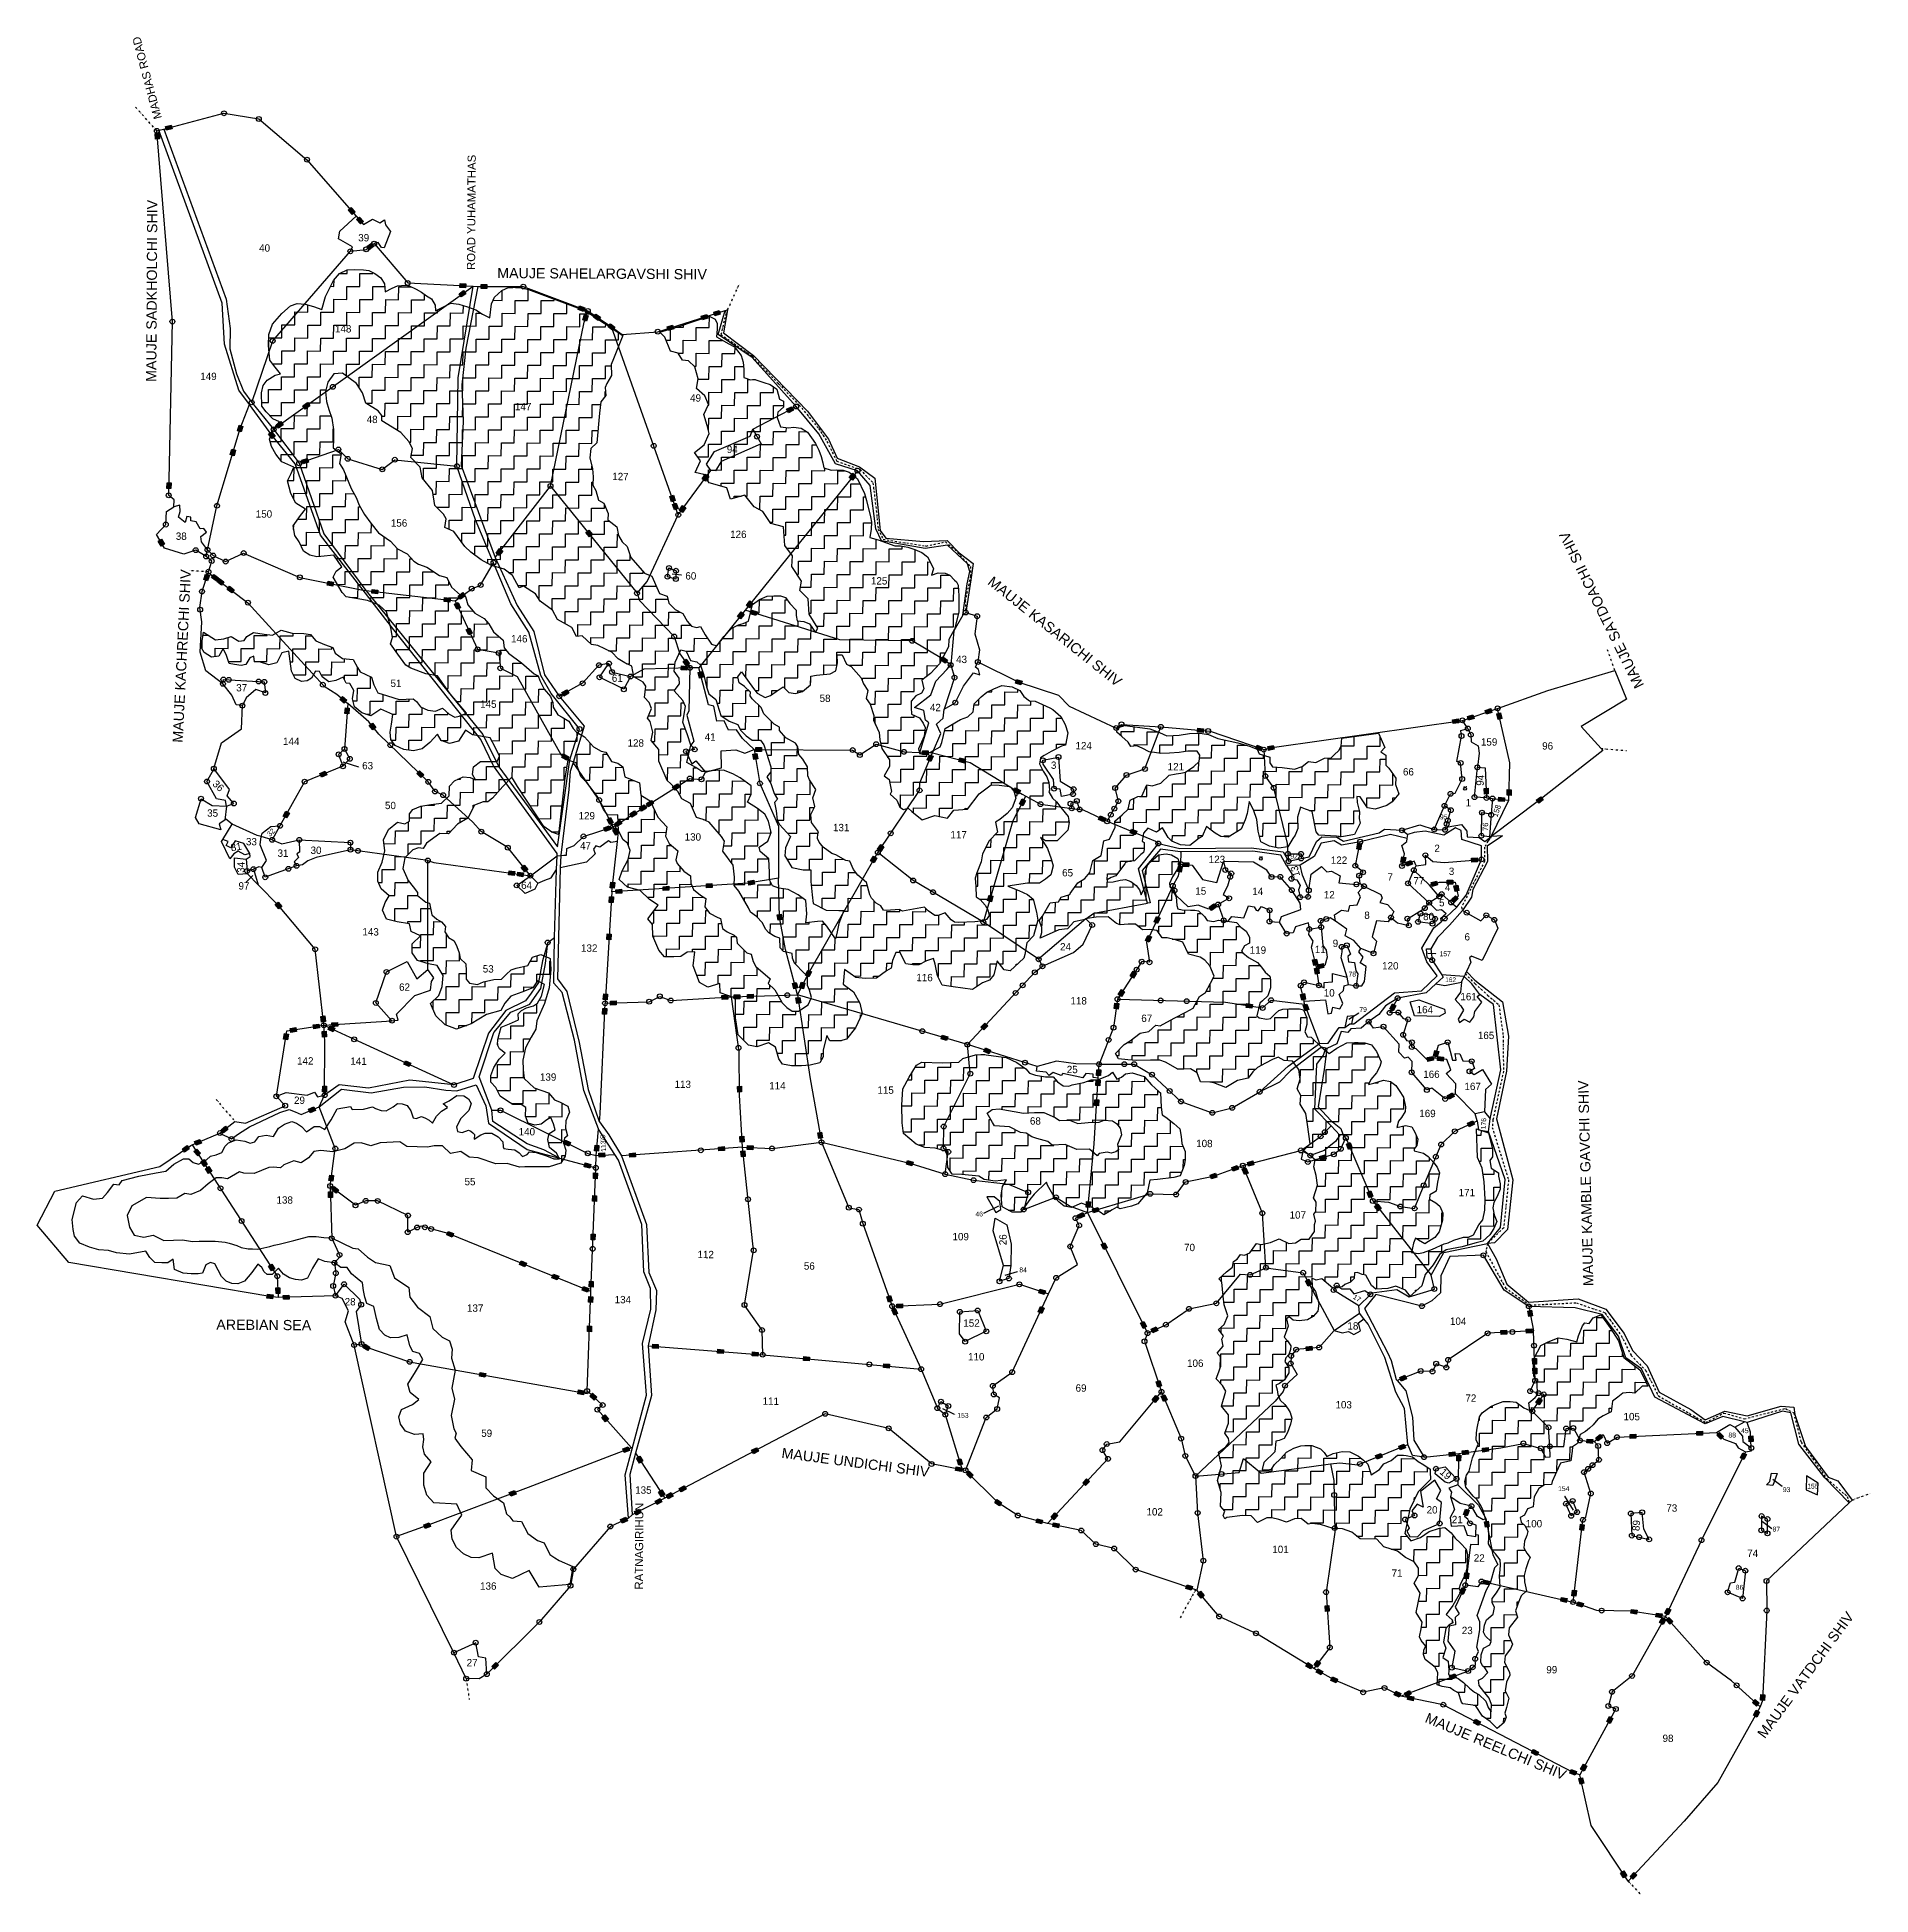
# Model space of a CAD drawing. Header units: metres. Extents: x 311141 to 315796, y 1906170 to 1910884.
import ezdxf

# ---------------------------------------------------------------- set-up
doc = ezdxf.new("R2010")
doc.units = ezdxf.units.M
doc.header["$MEASUREMENT"] = 0
doc.linetypes.add('DASHDOT', pattern=[1, 0.5, -0.25, 0, -0.25])
doc.linetypes.add('DIVIDE', pattern=[1.25, 0.5, -0.25, 0, -0.25, 0, -0.25])
for name, color, linetype in [('OFF', 1, 'Continuous'), ('POLY_HATCH', 12, 'Continuous'), ('POLY_PARCEL', 6, 'Continuous'), ('POLY_ROAD', 30, 'Continuous'), ('POLY_WATER', 4, 'Continuous'), ('TEXT_MAPOUT', 7, 'Continuous'), ('TEXT_PARCEL', 7, 'Continuous'), ('V_BOUND_LINE', 7, 'Continuous'), ('V_BOUND_STREAM_LINE', 7, 'DASHDOT'), ('V_DIVIDE_LINE', 7, 'DIVIDE')]:
    doc.layers.add(name, color=color, linetype=linetype)
doc.styles.get("Standard").update_dxf_attribs({"font": 'arial.ttf'})
doc.styles.add('TEXT_MAP', font='')
doc.styles.get('TEXT_MAP').set_extended_font_data('Kruti Dev 050')

msp = doc.modelspace()

# ---------------------------------------------------------------- texts
at = {"layer": 'TEXT_MAPOUT'}
for s, height, rotation, p in [('MADHAS ROAD', 20.708, 104.9099, (311457.6, 1910679.4)), ('ROAD YUHAMATHAS', 20.708, 89.6506, (312252.7, 1910293.2)), ('MAUJE SADKHOLCHI SHIV', 25.884, 89.6506, (311443.4, 1910009.2)), ('MAUJE SAHELARGAVSHI SHIV', 25.884, 359.6506, (312308.8, 1910272.8)), ('MAUJE SATDOACHI SHIV', 25.884, 116.2332, (315220.8, 1909239.6)), ('MAUJE KACHRECHI SHIV', 25.884, 87.2629, (311510.5, 1909093.1)), ('MAUJE KASARICHI SHIV', 25.884, 321.3817, (313551.9, 1909497.6)), ('MAUJE KAMBLE GAVCHI SHIV', 25.884, 91.4419, (315091.8, 1907714.7)), ('AREBIAN SEA', 25.884, 359.6506, (311595.7, 1907603.8)), ('MAUJE UNDICHI SHIV', 25.884, 352.5643, (313029.6, 1907278.7)), ('RATNAGIRIHUN', 20.708, 89.6506, (312678.7, 1906944.2)), ('MAUJE VATDCHI SHIV', 25.884, 53.7922, (315526.7, 1906564.5)), ('MAUJE REELCHI SHIV', 25.884, 337.2859, (314662, 1906608.6))]:
    msp.add_text(s, height=height, rotation=rotation, dxfattribs=at).set_placement(p)
at = {"layer": 'TEXT_PARCEL', "style": 'TEXT_MAP'}
for s, height, rotation, p in [('39', 18.64, 359.6506, (311956.1, 1910365.9)), ('40', 18.64, 359.6506, (311704.5, 1910340)), ('148', 18.64, 359.6506, (311897.1, 1910134.9)), ('149', 18.64, 359.6506, (311555, 1910014.2)), ('147', 18.64, 359.6506, (312353.9, 1909937.3)), ('49', 18.64, 359.6506, (312798.5, 1909959.3)), ('48', 18.64, 359.6506, (311977.5, 1909904.9)), ('94', 18.64, 359.6506, (312891.7, 1909828.9)), ('127', 18.64, 359.6506, (312600.9, 1909760)), ('150', 18.64, 359.6506, (311695.9, 1909664.9)), ('156', 18.64, 359.6506, (312038.9, 1909642)), ('38', 18.64, 359.6506, (311493, 1909608.5)), ('126', 18.64, 359.6506, (312900.2, 1909613.3)), ('60', 18.64, 359.6506, (312786.5, 1909507.7)), ('125', 18.64, 359.6506, (313257.6, 1909495.2)), ('146', 18.64, 359.6506, (312344.1, 1909348.3)), ('43', 18.64, 359.6506, (313473.8, 1909295.8)), ('37', 18.64, 359.6506, (311646.3, 1909223.8)), ('51', 18.64, 359.6506, (312038, 1909235)), ('61', 18.64, 359.6506, (312599.8, 1909248.2)), ('145', 18.64, 359.6506, (312265.5, 1909182.3)), ('58', 18.64, 359.6506, (313127.3, 1909197.1)), ('42', 18.64, 359.6506, (313407.3, 1909173.7)), ('144', 18.64, 359.6506, (311765.2, 1909087.9)), ('128', 18.64, 359.6506, (312639.7, 1909083.8)), ('41', 18.64, 359.6506, (312835.6, 1909098.9)), ('124', 18.64, 359.6506, (313776.9, 1909076.9)), ('159', 18.64, 359.6506, (314806.1, 1909086.3)), ('96', 18.64, 359.6506, (314961.6, 1909076.2)), ('3', 18.6, 359.6506, (313714.5, 1909027.3)), ('63', 18.64, 359.6506, (311966, 1909026.1)), ('121', 18.64, 359.6506, (314010.9, 1909023.6)), ('66', 18.64, 359.6506, (314608.2, 1909010.5)), ('94', 18.64, 86.2816, (314813, 1908983.7)), ('36', 18.64, 316.9366, (311584.5, 1908986.7)), ('35', 18.64, 359.6506, (311572.5, 1908905.8)), ('50', 18.64, 359.6506, (312023.9, 1908925.1)), ('129', 18.64, 359.6506, (312515.4, 1908899.1)), ('95', 12.42, 359.6506, (314702.1, 1908899)), ('1', 18.6, 359.6506, (314767.2, 1908932.2)), ('158', 13.98, 71.9879, (314847.8, 1908903.7)), ('32', 13.06, 44.6288, (311732.1, 1908854.3)), ('130', 18.64, 359.6506, (312784.7, 1908845.3)), ('131', 18.64, 359.6506, (313161.3, 1908869.1)), ('117', 18.64, 359.6506, (313459.4, 1908850.9)), ('76', 13.94, 89.6506, (314824.4, 1908869.5)), ('81', 18.64, 10.2624, (311634.2, 1908817.6)), ('33', 18.64, 359.6506, (311671, 1908833.2)), ('31', 18.64, 359.6506, (311751.2, 1908804)), ('30', 18.64, 359.6506, (311835, 1908811.4)), ('47', 18.64, 359.6506, (312519.1, 1908822.6)), ('92', 12.42, 359.6506, (314322.2, 1908799)), ('2', 18.6, 359.6506, (314687.9, 1908816.2)), ('34', 18.64, 88.5439, (311667.2, 1908763.4)), ('65', 18.64, 359.6506, (313743, 1908754.3)), ('123', 18.64, 359.6506, (314115.2, 1908788.2)), ('13', 18.64, 104.593, (314347.3, 1908755.9)), ('122', 18.64, 359.6506, (314425, 1908786.3)), ('3', 18.6, 359.6506, (314724.6, 1908758)), ('97', 18.64, 359.6506, (311652.1, 1908721)), ('64', 18.64, 359.6506, (312369.5, 1908722.5)), ('15', 18.64, 359.6506, (314081.1, 1908708)), ('14', 18.64, 359.6506, (314225.7, 1908707.1)), ('12', 18.64, 359.6506, (314407.3, 1908698.6)), ('7', 18.6, 359.6506, (314568.8, 1908743.5)), ('77', 18.64, 359.6506, (314634.6, 1908733.9)), ('4', 18.6, 359.6506, (314714.7, 1908717)), ('5', 18.6, 359.6506, (314699.9, 1908678.4)), ('143', 18.64, 359.6506, (311966.7, 1908604.4)), ('8', 18.6, 359.6506, (314510.1, 1908646.4)), ('80', 18.64, 359.6506, (314659.4, 1908643.3)), ('132', 18.64, 359.6506, (312521.6, 1908563.2)), ('24', 18.64, 359.6506, (313737.7, 1908566.5)), ('119', 18.64, 359.6506, (314219.2, 1908558.2)), ('11', 18.64, 359.6506, (314384.4, 1908559.7)), ('9', 18.6, 359.6506, (314429.9, 1908575.2)), ('6', 18.6, 359.6506, (314764.5, 1908591.7)), ('53', 18.64, 359.6506, (312272.2, 1908510.4)), ('120', 18.64, 359.6506, (314555.3, 1908518.2)), ('157', 12.42, 359.6506, (314701.1, 1908551.8)), ('62', 18.64, 359.6506, (312059.7, 1908464.1)), ('116', 18.64, 359.6506, (313372.9, 1908488.4)), ('78', 12.42, 359.6506, (314470, 1908500)), ('162', 11.89, 359.6506, (314715.5, 1908486.1)), ('118', 18.64, 359.6506, (313764.1, 1908429.4)), ('10', 18.64, 359.6506, (314407.1, 1908449.5)), ('161', 18.64, 359.6506, (314754, 1908440)), ('67', 18.64, 359.6506, (313943.9, 1908384.9)), ('79', 12.42, 359.6506, (314497.5, 1908410.4)), ('164', 18.64, 359.6506, (314642.8, 1908407.1)), ('165', 18.64, 359.6506, (314798.4, 1908341.6)), ('142', 18.64, 359.6506, (311800.8, 1908276.9)), ('141', 18.64, 359.6506, (311936, 1908276.1)), ('139', 18.64, 359.6506, (312417.3, 1908235.9)), ('25', 18.64, 359.6506, (313754.8, 1908255)), ('166', 18.64, 359.6506, (314659.7, 1908242.9)), ('113', 18.64, 359.6506, (312759.1, 1908217.5)), ('114', 18.64, 359.6506, (312999.3, 1908213.7)), ('115', 18.64, 359.6506, (313274.1, 1908202.8)), ('167', 18.64, 359.6506, (314764.3, 1908212.1)), ('29', 18.64, 359.6506, (311793, 1908176.9)), ('169', 18.64, 359.6506, (314649.6, 1908143.5)), ('140', 18.64, 359.6506, (312363.3, 1908097.1)), ('68', 18.64, 359.6506, (313661.2, 1908124.4)), ('176', 12.42, 87.0064, (314818.3, 1908112.1)), ('113iS', 12.42, 93.5714, (312585.4, 1908055.7)), ('108', 18.64, 359.6506, (314083.3, 1908067.2)), ('55', 18.64, 359.6506, (312225.9, 1907970.5)), ('171', 18.64, 359.6506, (314749.5, 1907942.7)), ('138', 18.64, 359.6506, (311748.6, 1907923.8)), ('46', 12.42, 359.6506, (313522.8, 1907891.3)), ('107', 18.64, 359.6506, (314320.4, 1907885.8)), ('109', 18.64, 359.6506, (313464.7, 1907830.9)), ('26', 18.64, 89.6506, (313602, 1907818.1)), ('70', 18.64, 359.6506, (314052.5, 1907803.3)), ('112', 18.64, 359.6506, (312817.3, 1907785.5)), ('56', 18.64, 359.6506, (313087.3, 1907756.3)), ('84', 12.42, 359.6506, (313634.4, 1907749.5)), ('28', 18.64, 359.6506, (311921.6, 1907665.6)), ('134', 18.64, 359.6506, (312607, 1907671)), ('17', 12.71, 327.6649, (314480, 1907683.6)), ('137', 18.64, 359.6506, (312232.1, 1907649.5)), ('104', 18.64, 359.6506, (314727.5, 1907616.2)), ('152', 18.64, 359.6506, (313492.1, 1907611.5)), ('18', 18.64, 359.6506, (314467.3, 1907604.3)), ('110', 18.64, 359.6506, (313504.1, 1907526)), ('106', 18.64, 359.6506, (314060.1, 1907509.6)), ('69', 18.64, 359.6506, (313777.1, 1907446.5)), ('111', 18.64, 359.6506, (312982.6, 1907413.3)), ('103', 18.64, 359.6506, (314436.9, 1907404.2)), ('72', 18.64, 359.6506, (314766.7, 1907421)), ('59', 18.64, 359.6506, (312268.3, 1907331.9)), ('153', 12.42, 359.6506, (313476.9, 1907380.3)), ('105', 18.64, 359.6506, (315168.1, 1907374.1)), ('45', 12.42, 359.6506, (315466.7, 1907341.4)), ('88', 12.42, 359.6506, (315434.5, 1907330.3)), ('19', 18.64, 317.8589, (314700.2, 1907240)), ('155', 12.42, 359.6506, (315634.4, 1907200.6)), ('135', 18.64, 359.6506, (312659.1, 1907187.6)), ('154', 12.42, 359.6506, (315002.2, 1907194.3)), ('73', 18.64, 359.6506, (315276.8, 1907142)), ('93', 12.42, 359.6506, (315572.6, 1907191.7)), ('102', 18.64, 359.6506, (313957.1, 1907132.4)), ('20', 18.64, 359.6506, (314668.2, 1907137.4)), ('21', 18.64, 359.6506, (314732.2, 1907112.8)), ('100', 18.64, 359.6506, (314919.9, 1907102.4)), ('89', 18.64, 85.2485, (315208.4, 1907092.2)), ('87', 12.42, 359.6506, (315546.5, 1907091.6)), ('101', 18.64, 359.6506, (314276.5, 1907037.1)), ('22', 18.64, 359.6506, (314788, 1907015.3)), ('74', 18.64, 359.6506, (315482.1, 1907027.3)), ('71', 18.64, 359.6506, (314579.3, 1906976.9)), ('136', 18.64, 359.6506, (312265.4, 1906944.1)), ('86', 12.42, 359.6506, (315453, 1906943.9)), ('23', 18.64, 359.6506, (314757.5, 1906831.3)), ('27', 18.64, 359.6506, (312231.3, 1906749.5)), ('99', 18.64, 359.6506, (314972.1, 1906731.7)), ('98', 18.64, 359.6506, (315267.2, 1906557.6))]:
    msp.add_text(s, height=height, rotation=rotation, dxfattribs=at).set_placement(p)

# ---------------------------------------------------------------- hatches: boundary and pattern name
for points in [[(311467.1, 1910657.5), (311469.6, 1910647.9), (311483.5, 1910651.5), (311481, 1910661.2)], [(311450.4, 1910640.2), (311440.5, 1910639.3), (311441.7, 1910625), (311451.6, 1910625.8)], [(311940.4, 1910434.5), (311947.9, 1910441.1), (311938.4, 1910451.9), (311930.9, 1910445.4)], [(311959.6, 1910427.7), (311952.1, 1910421.1), (311961.6, 1910410.2), (311969.1, 1910416.8)], [(311995.2, 1910353.1), (311989.5, 1910361.2), (311977.7, 1910352.9), (311983.5, 1910344.7)], [(312229.4, 1910233.2), (312223.6, 1910241.3), (312211.9, 1910232.9), (312217.7, 1910224.8)], [(312228.5, 1910248.2), (312229, 1910258.2), (312214.6, 1910258.9), (312214.1, 1910248.9)], [(312268.4, 1910256.3), (312268.3, 1910246.3), (312282.8, 1910246.3), (312282.8, 1910256.3)], [(312528, 1910188.1), (312531.5, 1910197.5), (312518, 1910202.6), (312514.5, 1910193.2)], [(312540.1, 1910177), (312530.6, 1910180.2), (312526, 1910166.5), (312535.5, 1910163.4)], [(312559.1, 1910181.5), (312553.4, 1910173.3), (312565.3, 1910165.2), (312570.9, 1910173.4)], [(312843.7, 1910171.1), (312840.7, 1910180.7), (312827, 1910176.4), (312830, 1910166.9)], [(312875.3, 1910181), (312872.3, 1910190.5), (312858.5, 1910186.2), (312861.5, 1910176.7)], [(312601.6, 1910140.3), (312607.8, 1910148.1), (312596.4, 1910157), (312590.3, 1910149.2)], [(312757.1, 1910144.1), (312754.1, 1910153.7), (312740.4, 1910149.4), (312743.3, 1910139.9)], [(311833.2, 1909948.8), (311827.4, 1909956.9), (311815.7, 1909948.5), (311821.5, 1909940.4)], [(313061, 1909937.6), (313056.3, 1909946.4), (313043.6, 1909939.7), (313048.2, 1909930.9)], [(311649.5, 1909885.4), (311659, 1909882.5), (311663.2, 1909896.3), (311653.6, 1909899.2)], [(311748.1, 1909900), (311753.9, 1909891.9), (311765.6, 1909900.3), (311759.8, 1909908.4)], [(311737.5, 1909865.5), (311745.3, 1909871.7), (311736.2, 1909882.9), (311728.4, 1909876.7)], [(311631.3, 1909824.7), (311640.8, 1909821.9), (311644.9, 1909835.7), (311635.4, 1909838.5)], [(311813.2, 1909810.5), (311816.5, 1909801.1), (311830.1, 1909805.9), (311826.7, 1909815.3)], [(311470.5, 1909738.8), (311480.4, 1909738.6), (311480.8, 1909753), (311470.8, 1909753.2)], [(312845.8, 1909768.9), (312837.7, 1909774.8), (312829.2, 1909763.2), (312837.3, 1909757.3)], [(313219.6, 1909771.2), (313211.8, 1909777.5), (313202.7, 1909766.3), (313210.5, 1909760)], [(312751.5, 1909704.8), (312760.9, 1909708.1), (312756.1, 1909721.7), (312746.7, 1909718.4)], [(312758.6, 1909684.8), (312768, 1909688.2), (312763.2, 1909701.8), (312753.8, 1909698.4)], [(312770.9, 1909683.6), (312778.9, 1909677.7), (312787.4, 1909689.3), (312779.4, 1909695.2)], [(312542.8, 1909615.9), (312550.6, 1909622.2), (312541.5, 1909633.4), (312533.7, 1909627.1)], [(311455.7, 1909592.6), (311464.3, 1909597.7), (311457, 1909610.1), (311448.4, 1909605)], [(312306.3, 1909574.7), (312314.2, 1909568.6), (312323, 1909580), (312315.1, 1909586.1)], [(311578.2, 1909518.1), (311568.7, 1909521.2), (311564.2, 1909507.6), (311573.7, 1909504.4)], [(311589.9, 1909520.7), (311583.8, 1909512.8), (311595.3, 1909504), (311601.3, 1909511.9)], [(311608.9, 1909493.7), (311614.9, 1909501.6), (311603.4, 1909510.4), (311597.4, 1909502.4)], [(311634.8, 1909474), (311640.9, 1909481.9), (311629.4, 1909490.7), (311623.4, 1909482.7)], [(311891.6, 1909491), (311893.6, 1909500.7), (311879.4, 1909503.6), (311877.4, 1909493.8)], [(312004.6, 1909471.2), (312005.8, 1909481.1), (311991.4, 1909482.7), (311990.3, 1909472.8)], [(312210, 1909465.9), (312215.9, 1909457.9), (312227.6, 1909466.3), (312221.7, 1909474.4)], [(312188.3, 1909450.3), (312189.4, 1909460.2), (312175.1, 1909461.9), (312173.9, 1909452)], [(312209.4, 1909449.3), (312200.4, 1909445.1), (312206.4, 1909432.1), (312215.5, 1909436.3)], [(312935.7, 1909419.2), (312927.9, 1909425.4), (312918.9, 1909414.2), (312926.7, 1909408)], [(312941.4, 1909442.2), (312949.2, 1909436), (312958.2, 1909447.2), (312950.5, 1909453.5)], [(312955, 1909430.2), (312952, 1909420.7), (312965.7, 1909416.4), (312968.7, 1909425.9)], [(312236.5, 1909367.3), (312245.5, 1909371.5), (312239.5, 1909384.6), (312230.4, 1909380.4)], [(312790.4, 1909277.4), (312791.1, 1909287.4), (312776.7, 1909288.4), (312776, 1909278.5)], [(312789.1, 1909287.9), (312797.2, 1909293.7), (312788.7, 1909305.4), (312780.6, 1909299.5)], [(313445.9, 1909295.2), (313451.9, 1909303.2), (313440.3, 1909311.8), (313434.3, 1909303.8)], [(312828.3, 1909274.1), (312818.7, 1909271.6), (312822.4, 1909257.6), (312832, 1909260.2)], [(313638.1, 1909240.2), (313641.2, 1909249.7), (313627.5, 1909254.2), (313624.4, 1909244.7)], [(311920.6, 1909194.1), (311927.1, 1909201.7), (311916.1, 1909211), (311909.6, 1909203.5)], [(312473.1, 1909220.8), (312477.9, 1909212.1), (312490.5, 1909219.2), (312485.7, 1909227.9)], [(311933.4, 1909181), (311923.4, 1909181.7), (311922.4, 1909167.3), (311932.4, 1909166.6)], [(311993.4, 1909126), (312001.1, 1909132.4), (311991.9, 1909143.5), (311984.2, 1909137.2)], [(314750, 1909144), (314748.6, 1909153.9), (314734.3, 1909151.8), (314735.7, 1909142)], [(314771.7, 1909159.9), (314774.9, 1909150.4), (314788.6, 1909155.1), (314785.3, 1909164.5)], [(314834.1, 1909170.5), (314830.9, 1909180), (314817.2, 1909175.3), (314820.5, 1909165.9)], [(314856.2, 1909169.2), (314846.5, 1909167), (314849.7, 1909152.9), (314859.4, 1909155.1)], [(314100.8, 1909119.3), (314101.7, 1909129.2), (314087.3, 1909130.5), (314086.5, 1909120.5)], [(312485.5, 1909048.9), (312490.5, 1909057.5), (312478.1, 1909064.8), (312473, 1909056.2)], [(312967.7, 1909066.6), (312957.9, 1909064.9), (312960.3, 1909050.7), (312970.2, 1909052.4)], [(312965.6, 1909081.4), (312965.5, 1909071.4), (312979.9, 1909071.3), (312980, 1909081.3)], [(313388.5, 1909073.3), (313388.4, 1909063.4), (313402.8, 1909063.2), (313402.9, 1909073.2)], [(313415.4, 1909059.4), (313406.2, 1909063.2), (313400.7, 1909049.9), (313409.9, 1909046.1)], [(313495.1, 1909041.9), (313497.6, 1909051.5), (313483.6, 1909055.1), (313481.1, 1909045.5)], [(314247.2, 1909072.9), (314251.1, 1909082.1), (314237.8, 1909087.7), (314233.9, 1909078.6)], [(314264.9, 1909083.6), (314267.2, 1909073.9), (314281.2, 1909077.2), (314278.9, 1909086.9)], [(311859, 1909015.7), (311862.7, 1909006.4), (311876.1, 1909011.8), (311872.4, 1909021.1)], [(312112, 1909022.3), (312105.1, 1909015.2), (312115.4, 1909005.2), (312122.4, 1909012.3)], [(312754, 1908981.2), (312759.4, 1908972.8), (312771.6, 1908980.5), (312766.2, 1908988.9)], [(313632.2, 1908963.4), (313637.3, 1908972), (313624.8, 1908979.2), (313619.8, 1908970.6)], [(314814.9, 1908963.2), (314824.8, 1908963.6), (314824.2, 1908978), (314814.3, 1908977.6)], [(314864.9, 1908944), (314865.8, 1908953.9), (314851.5, 1908955.3), (314850.5, 1908945.4)], [(314872.7, 1908960.2), (314882.7, 1908959.9), (314883.1, 1908974.3), (314873.1, 1908974.6)], [(314964.2, 1908948.7), (314958, 1908956.6), (314946.7, 1908947.7), (314952.8, 1908939.8)], [(311765.5, 1908907.3), (311774.2, 1908902.5), (311781.2, 1908915), (311772.5, 1908919.9)], [(312663.1, 1908912.2), (312657.8, 1908920.6), (312645.6, 1908913), (312650.9, 1908904.5)], [(312687.5, 1908927.6), (312682.2, 1908936), (312670, 1908928.3), (312675.3, 1908919.9)], [(312705.5, 1908938.9), (312700.2, 1908947.3), (312688, 1908939.7), (312693.3, 1908931.2)], [(313650.1, 1908946.4), (313641.2, 1908951), (313634.6, 1908938.3), (313643.4, 1908933.6)], [(313848.5, 1908892.8), (313852.7, 1908901.8), (313839.7, 1908907.9), (313835.4, 1908898.9)], [(312596.7, 1908873.5), (312593, 1908882.8), (312579.6, 1908877.4), (312583.3, 1908868.2)], [(312594.5, 1908886.1), (312603.4, 1908890.7), (312596.8, 1908903.5), (312587.9, 1908898.9)], [(312610.1, 1908859.3), (312618.6, 1908864.6), (312611.1, 1908876.8), (312602.6, 1908871.6)], [(312607.4, 1908888.9), (312612.7, 1908880.5), (312624.9, 1908888.2), (312619.6, 1908896.6)], [(313928.7, 1908859.5), (313932.5, 1908868.7), (313919.2, 1908874.2), (313915.4, 1908865)], [(313274.4, 1908823), (313282.7, 1908817.4), (313290.7, 1908829.4), (313282.5, 1908834.9)], [(314490.8, 1908824), (314500.6, 1908822.1), (314503.4, 1908836.2), (314493.6, 1908838.2)], [(312352, 1908756.6), (312353.4, 1908766.5), (312339.1, 1908768.4), (312337.8, 1908758.6)], [(312374.3, 1908753.5), (312375.6, 1908763.4), (312361.4, 1908765.4), (312360, 1908755.5)], [(312378.8, 1908765.8), (312386.6, 1908772), (312377.6, 1908783.2), (312369.8, 1908777)], [(313272.7, 1908800.9), (313264.1, 1908805.9), (313256.9, 1908793.4), (313265.6, 1908788.4)], [(314048.1, 1908778.7), (314038.3, 1908780.5), (314035.7, 1908766.3), (314045.5, 1908764.6)], [(314050.1, 1908789.7), (314049.2, 1908779.8), (314063.6, 1908778.6), (314064.4, 1908788.5)], [(314615.2, 1908802.1), (314605.5, 1908804.2), (314602.5, 1908790.1), (314612.2, 1908788)], [(314615.1, 1908789.6), (314618.7, 1908780.3), (314632.2, 1908785.4), (314628.6, 1908794.7)], [(314797.1, 1908791.5), (314796.2, 1908801.4), (314781.9, 1908800.2), (314782.8, 1908790.2)], [(312596, 1908725.6), (312606, 1908724.5), (312607.5, 1908738.8), (312597.6, 1908739.9)], [(312610, 1908720.6), (312610.6, 1908710.7), (312625, 1908711.6), (312624.4, 1908721.5)], [(312744.9, 1908719.2), (312744.2, 1908729.1), (312729.8, 1908728.2), (312730.5, 1908718.3)], [(312854.8, 1908726.2), (312854.1, 1908736.1), (312839.8, 1908735.2), (312840.4, 1908725.3)], [(312962, 1908734.5), (312960.4, 1908744.4), (312946.2, 1908742), (312947.8, 1908732.2)], [(314696.1, 1908732.8), (314693.3, 1908742.4), (314679.5, 1908738.4), (314682.3, 1908728.8)], [(314734.6, 1908734.7), (314734.5, 1908744.7), (314720.1, 1908744.6), (314720.2, 1908734.6)], [(314747.2, 1908732.3), (314737.5, 1908730.1), (314740.7, 1908716.1), (314750.4, 1908718.3)], [(311754.5, 1908671.9), (311762.2, 1908678.3), (311752.9, 1908689.3), (311745.3, 1908682.9)], [(312604.1, 1908702.2), (312594.2, 1908702.8), (312593.3, 1908688.4), (312603.2, 1908687.8)], [(313553.9, 1908692.8), (313563.5, 1908690.1), (313567.5, 1908703.9), (313557.9, 1908706.7)], [(314134.1, 1908676.6), (314128.1, 1908684.6), (314116.5, 1908676), (314122.5, 1908668)], [(314748.7, 1908697.8), (314741.9, 1908705.2), (314731.3, 1908695.4), (314738.1, 1908688.1)], [(313022.3, 1908642.8), (313032.1, 1908644.6), (313029.5, 1908658.8), (313019.7, 1908656.9)], [(313976.4, 1908639.2), (313985.5, 1908635), (313991.5, 1908648.1), (313982.5, 1908652.3)], [(312587.5, 1908593.8), (312597.5, 1908593.2), (312598.4, 1908607.6), (312588.4, 1908608.2)], [(313954.5, 1908591.6), (313963.6, 1908587.5), (313969.6, 1908600.6), (313960.5, 1908604.7)], [(314382.2, 1908528.2), (314391.9, 1908530.6), (314388.4, 1908544.6), (314378.8, 1908542.2)], [(314407.7, 1908523), (314405.6, 1908532.8), (314391.5, 1908529.7), (314393.6, 1908520)], [(313062.1, 1908468.7), (313071.7, 1908471.2), (313068.1, 1908485.1), (313058.4, 1908482.6)], [(313076.6, 1908471.8), (313086.2, 1908469.1), (313090, 1908483), (313080.4, 1908485.7)], [(313091.1, 1908503.6), (313100, 1908499.1), (313106.6, 1908511.9), (313097.7, 1908516.4)], [(313915.8, 1908501.8), (313924.2, 1908496.4), (313932, 1908508.5), (313923.6, 1908513.9)], [(314393.7, 1908521.8), (314383.9, 1908520.4), (314386, 1908506.1), (314395.8, 1908507.6)], [(312578.3, 1908441.7), (312588.2, 1908441.1), (312589.1, 1908455.5), (312579.2, 1908456.1)], [(312596.1, 1908437.7), (312596.4, 1908427.8), (312610.8, 1908428.3), (312610.5, 1908438.3)], [(312894.4, 1908442.6), (312893.8, 1908452.6), (312879.4, 1908451.7), (312880, 1908441.8)], [(312910.1, 1908453.4), (312910.5, 1908443.4), (312924.9, 1908443.9), (312924.5, 1908453.8)], [(312959, 1908445), (312958.6, 1908455), (312944.2, 1908454.5), (312944.6, 1908444.5)], [(313077.1, 1908447.3), (313067.3, 1908445.9), (313069.4, 1908431.6), (313079.3, 1908433.1)], [(313887, 1908431.5), (313877.1, 1908432.9), (313875.1, 1908418.6), (313884.9, 1908417.2)], [(313885.5, 1908454.9), (313893.9, 1908449.5), (313901.7, 1908461.6), (313893.4, 1908467)], [(314351.4, 1908440.5), (314361.1, 1908442.7), (314358, 1908456.7), (314348.3, 1908454.6)], [(311862.9, 1908384.5), (311872.8, 1908385.7), (311871.2, 1908400), (311861.3, 1908398.8)], [(312587.1, 1908418.7), (312577.1, 1908419.2), (312576.5, 1908404.8), (312586.5, 1908404.3)], [(314224.6, 1908419.5), (314226.1, 1908429.3), (314211.8, 1908431.5), (314210.3, 1908421.6)], [(314364.2, 1908430), (314354.9, 1908426.5), (314360, 1908413), (314369.3, 1908416.5)], [(314590.2, 1908426.1), (314581.4, 1908430.9), (314574.5, 1908418.2), (314583.2, 1908413.5)], [(311778.7, 1908354.1), (311768.8, 1908355.6), (311766.6, 1908341.4), (311776.4, 1908339.8)], [(311783.3, 1908368.3), (311784.8, 1908358.4), (311799.1, 1908360.6), (311797.5, 1908370.5)], [(311857.7, 1908369.7), (311856.2, 1908379.6), (311841.9, 1908377.4), (311843.5, 1908367.5)], [(311874.7, 1908361.2), (311864.7, 1908360.7), (311865.5, 1908346.3), (311875.5, 1908346.9)], [(311883.9, 1908375), (311879.7, 1908366), (311892.7, 1908359.9), (311896.9, 1908368.9)], [(311889.2, 1908382.9), (311889.9, 1908372.9), (311904.3, 1908373.9), (311903.6, 1908383.8)], [(313449.8, 1908337.9), (313452.6, 1908347.4), (313438.8, 1908351.6), (313435.9, 1908342)], [(313536.9, 1908371.6), (313544.2, 1908364.8), (313554.1, 1908375.4), (313546.8, 1908382.2)], [(313548.4, 1908319), (313544.3, 1908309.9), (313557.4, 1908304), (313561.5, 1908313.1)], [(314685.6, 1908287.5), (314683.7, 1908297.3), (314669.5, 1908294.6), (314671.4, 1908284.8)], [(314685.4, 1908298.9), (314694.9, 1908296.1), (314699.1, 1908309.9), (314689.5, 1908312.7)], [(314696.9, 1908297.3), (314695.7, 1908287.4), (314710, 1908285.6), (314711.2, 1908295.5)], [(312085.3, 1908271.5), (312089.5, 1908280.5), (312076.4, 1908286.5), (312072.2, 1908277.5)], [(313830, 1908249.3), (313840, 1908248.7), (313840.9, 1908263.1), (313830.9, 1908263.7)], [(311865.8, 1908207.5), (311875.8, 1908207.5), (311875.8, 1908221.9), (311865.9, 1908222)], [(312919.4, 1908206.8), (312929.4, 1908207.2), (312928.8, 1908221.6), (312918.9, 1908221.2)], [(313839.3, 1908237.5), (313829.3, 1908238.1), (313828.5, 1908223.7), (313838.4, 1908223.1)], [(314738.6, 1908195.8), (314734.1, 1908204.6), (314721.3, 1908198.1), (314725.8, 1908189.2)], [(311847.3, 1908159.9), (311843.4, 1908169.1), (311830.1, 1908163.5), (311834, 1908154.3)], [(313825.3, 1908173), (313835.3, 1908172.4), (313836.2, 1908186.8), (313826.2, 1908187.4)], [(311607.8, 1908111.4), (311613.9, 1908103.5), (311625.3, 1908112.2), (311619.3, 1908120.1)], [(313125.2, 1908089.1), (313135.1, 1908090.9), (313132.5, 1908105.1), (313122.7, 1908103.3)], [(314789.5, 1908125.3), (314785.3, 1908134.3), (314772.3, 1908128.1), (314776.5, 1908119.1)], [(311527.1, 1908062.8), (311521.6, 1908071.1), (311509.6, 1908063.1), (311515.2, 1908054.8)], [(311546.4, 1908062.4), (311538.9, 1908055.8), (311548.5, 1908045), (311555.9, 1908051.6)], [(311540.8, 1908081.1), (311544.7, 1908071.9), (311557.9, 1908077.6), (311554, 1908086.7)], [(312490.5, 1908069.7), (312494.9, 1908078.7), (312482, 1908085), (312477.6, 1908076.1)], [(312556, 1908057.6), (312565.9, 1908056.6), (312567.3, 1908071), (312557.4, 1908071.9)], [(312885.5, 1908058.5), (312884.7, 1908068.4), (312870.4, 1908067.4), (312871.1, 1908057.4)], [(312925.6, 1908079.8), (312935.5, 1908080.3), (312934.8, 1908094.7), (312924.8, 1908094.2)], [(312937.4, 1908057.8), (312927.4, 1908056.9), (312928.7, 1908042.6), (312938.7, 1908043.5)], [(312944.1, 1908071.2), (312943.7, 1908061.3), (312958.1, 1908060.7), (312958.5, 1908070.7)], [(314473.8, 1908078.6), (314464.6, 1908074.6), (314470.3, 1908061.4), (314479.4, 1908065.3)], [(311564.6, 1908017.9), (311573, 1908023.3), (311565.2, 1908035.4), (311556.8, 1908030)], [(311576, 1908000.4), (311584.3, 1908005.8), (311576.5, 1908017.9), (311568.1, 1908012.5)], [(312543.7, 1908013.7), (312546.2, 1908023.4), (312532.3, 1908027), (312529.8, 1908017.4)], [(312567, 1908051.6), (312567.5, 1908041.6), (312581.9, 1908042.4), (312581.4, 1908052.3)], [(312645.1, 1908051.2), (312645.9, 1908041.3), (312660.2, 1908042.3), (312659.5, 1908052.3)], [(313361.5, 1908019.5), (313364.5, 1908029), (313350.7, 1908033.3), (313347.8, 1908023.7)], [(314190.9, 1908011), (314187.6, 1908020.4), (314174, 1908015.6), (314177.3, 1908006.2)], [(314209.5, 1908014.8), (314200.3, 1908011), (314205.7, 1907997.7), (314215, 1908001.4)], [(314213.3, 1908028.4), (314215.8, 1908018.7), (314229.7, 1908022.4), (314227.2, 1908032)], [(314413.3, 1908038), (314410.5, 1908047.5), (314396.6, 1908043.5), (314399.4, 1908033.9)], [(311881.8, 1907982.1), (311891.7, 1907980.8), (311893.6, 1907995.1), (311883.7, 1907996.4)], [(311894.6, 1907967.2), (311888.7, 1907959.2), (311900.3, 1907950.6), (311906.2, 1907958.7)], [(312563.5, 1908001.2), (312553.6, 1908001.6), (312553, 1907987.2), (312563, 1907986.8)], [(314135.7, 1907991.3), (314132.3, 1908000.7), (314118.8, 1907995.9), (314122.1, 1907986.5)], [(311890.4, 1907954.2), (311880.4, 1907953.9), (311880.8, 1907939.5), (311890.8, 1907939.7)], [(312561.3, 1907943.7), (312551.3, 1907944.1), (312550.8, 1907929.7), (312560.7, 1907929.3)], [(313803.8, 1907915.1), (313813.7, 1907914.2), (313815.1, 1907928.5), (313805.2, 1907929.5)], [(313819.8, 1907909.9), (313822.7, 1907900.4), (313836.5, 1907904.5), (313833.6, 1907914.1)], [(314522.8, 1907938.9), (314532, 1907942.8), (314526.3, 1907956), (314517.1, 1907952.1)], [(314544.1, 1907922.8), (314536.3, 1907916.7), (314545.2, 1907905.3), (314553, 1907911.5)], [(313799.5, 1907891.8), (313795.3, 1907900.9), (313782.3, 1907894.8), (313786.5, 1907885.8)], [(312194.3, 1907838.8), (312198.1, 1907848), (312184.7, 1907853.4), (312181, 1907844.2)], [(312547, 1907831.9), (312556.9, 1907831.5), (312557.5, 1907845.9), (312547.5, 1907846.3)], [(313851.1, 1907824.6), (313842.1, 1907820.2), (313848.6, 1907807.3), (313857.5, 1907811.7)], [(312379.2, 1907763.5), (312383, 1907772.7), (312369.6, 1907778.2), (312365.9, 1907768.9)], [(311736.1, 1907752.8), (311744.5, 1907758.2), (311736.7, 1907770.3), (311728.3, 1907764.9)], [(312461.2, 1907730.1), (312465, 1907739.4), (312451.6, 1907744.8), (312447.9, 1907735.6)], [(312542.3, 1907712.3), (312552.2, 1907711.9), (312552.8, 1907726.3), (312542.9, 1907726.7)], [(314367.5, 1907714.2), (314376.3, 1907719), (314369.5, 1907731.7), (314360.7, 1907726.9)], [(311738.5, 1907682.3), (311739.8, 1907692.2), (311725.5, 1907694), (311724.2, 1907684.1)], [(311747.4, 1907695.3), (311757.4, 1907695.7), (311756.8, 1907710.1), (311746.8, 1907709.7)], [(311765.8, 1907690.8), (311766.1, 1907680.9), (311780.5, 1907681.3), (311780.2, 1907691.3)], [(312537.8, 1907698.9), (312541.6, 1907708.2), (312528.3, 1907713.6), (312524.5, 1907704.4)], [(312551.3, 1907687.5), (312541.3, 1907687.8), (312540.8, 1907673.4), (312550.8, 1907673.1)], [(313302.5, 1907673.8), (313311.9, 1907677.2), (313307.1, 1907690.8), (313297.7, 1907687.4)], [(313697.4, 1907693.1), (313700.5, 1907702.6), (313686.8, 1907707.1), (313683.7, 1907697.6)], [(313319.4, 1907658.2), (313310.4, 1907654), (313316.4, 1907640.9), (313325.4, 1907645.1)], [(313323.1, 1907669), (313323.5, 1907659), (313337.9, 1907659.6), (313337.5, 1907669.6)], [(313697.2, 1907658.1), (313688.2, 1907662.3), (313682.1, 1907649.2), (313691.1, 1907645)], [(314934.7, 1907653.1), (314924.9, 1907651.2), (314927.6, 1907637.1), (314937.4, 1907638.9)], [(312538, 1907598.9), (312547.9, 1907598.6), (312548.5, 1907613), (312538.5, 1907613.3)], [(313948.3, 1907607.1), (313957.2, 1907611.6), (313950.8, 1907624.5), (313941.9, 1907620)], [(313969, 1907604.8), (313973.1, 1907595.8), (313986.2, 1907601.8), (313982.1, 1907610.8)], [(314871.6, 1907592.3), (314871.1, 1907602.3), (314856.7, 1907601.5), (314857.2, 1907591.6)], [(314936, 1907595.7), (314935.5, 1907605.6), (314921.1, 1907604.9), (314921.6, 1907594.9)], [(311973.6, 1907567.3), (311968.1, 1907559), (311980.2, 1907551.1), (311985.6, 1907559.4)], [(312703.6, 1907567.1), (312702.8, 1907557.1), (312717.2, 1907556), (312717.9, 1907566)], [(312882.4, 1907543.2), (312883.2, 1907553.1), (312868.8, 1907554.2), (312868, 1907544.3)], [(312970.5, 1907536.3), (312971.3, 1907546.2), (312956.9, 1907547.4), (312956.2, 1907537.4)], [(314377.7, 1907551.9), (314376.8, 1907561.9), (314362.5, 1907560.6), (314363.4, 1907550.6)], [(312277.9, 1907483.2), (312279.7, 1907493), (312265.5, 1907495.5), (312263.7, 1907485.7)], [(313100.9, 1907524.6), (313101.8, 1907534.5), (313087.5, 1907535.9), (313086.6, 1907525.9)], [(313303.9, 1907506.2), (313304.8, 1907516.1), (313290.5, 1907517.4), (313289.6, 1907507.5)], [(314937.6, 1907516.3), (314947.6, 1907516.6), (314947, 1907531), (314937.1, 1907530.7)], [(314938.5, 1907491.6), (314948.4, 1907491.9), (314947.9, 1907506.3), (314938, 1907506)], [(312527.8, 1907438.8), (312529.5, 1907448.7), (312515.4, 1907451.2), (312513.6, 1907441.4)], [(313986.1, 1907457.8), (313995.6, 1907461), (313991, 1907474.6), (313981.5, 1907471.4)], [(314600.1, 1907482.9), (314603.8, 1907473.6), (314617.2, 1907479), (314613.4, 1907488.3)], [(312555.1, 1907425.3), (312561.8, 1907432.7), (312551.2, 1907442.4), (312544.4, 1907435)], [(313988.5, 1907430.2), (313980.8, 1907436.6), (313971.6, 1907425.5), (313979.3, 1907419.2)], [(314003.8, 1907438.8), (313994.6, 1907435), (314000.2, 1907421.7), (314009.4, 1907425.5)], [(314961.8, 1907425.2), (314953.6, 1907430.8), (314945.5, 1907418.9), (314953.8, 1907413.3)], [(312584.2, 1907370.1), (312591.6, 1907376.7), (312582, 1907387.4), (312574.6, 1907380.8)], [(312644.6, 1907296.9), (312641, 1907306.2), (312627.5, 1907301.1), (312631.1, 1907291.8)], [(312972, 1907295.6), (312967.3, 1907304.4), (312954.6, 1907297.7), (312959.2, 1907288.9)], [(314614.5, 1907304.4), (314610.7, 1907313.7), (314597.4, 1907308.3), (314601.1, 1907299)], [(314825.6, 1907295.2), (314824.3, 1907305), (314810, 1907303.1), (314811.4, 1907293.2)], [(315089.5, 1907315.3), (315090.2, 1907325.2), (315075.9, 1907326.3), (315075.1, 1907316.4)], [(315097.6, 1907329.4), (315103.7, 1907321.5), (315115.1, 1907330.2), (315109, 1907338.1)], [(315199.6, 1907328.5), (315199.1, 1907338.4), (315184.7, 1907337.8), (315185.2, 1907327.8)], [(315368.9, 1907336.5), (315368.4, 1907346.4), (315354, 1907345.7), (315354.5, 1907335.8)], [(315411.9, 1907343), (315405, 1907335.9), (315415.4, 1907325.9), (315422.3, 1907333.1)], [(315486.9, 1907319.3), (315496.9, 1907319.7), (315496.2, 1907334.1), (315486.3, 1907333.7)], [(312670.8, 1907283), (312662.4, 1907277.6), (312670.3, 1907265.5), (312678.7, 1907271)], [(313486.6, 1907243.8), (313488.4, 1907253.6), (313474.2, 1907256.2), (313472.4, 1907246.4)], [(313480.7, 1907259.8), (313490.2, 1907262.7), (313486, 1907276.5), (313476.5, 1907273.6)], [(314555.7, 1907280.7), (314552, 1907289.9), (314538.6, 1907284.5), (314542.4, 1907275.3)], [(314740.7, 1907283.9), (314739.6, 1907293.9), (314725.3, 1907292.3), (314726.4, 1907282.4)], [(314755.1, 1907285), (314745.1, 1907285.4), (314744.6, 1907271), (314754.5, 1907270.6)], [(314758.9, 1907296.2), (314760.2, 1907286.3), (314774.5, 1907288.3), (314773.2, 1907298.1)], [(315480.1, 1907287), (315471.2, 1907291.4), (315464.9, 1907278.5), (315473.8, 1907274.1)], [(312770.9, 1907201), (312775.5, 1907192.1), (312788.2, 1907198.9), (312783.6, 1907207.7)], [(313507, 1907244.4), (313500, 1907237.4), (313510.3, 1907227.2), (313517.3, 1907234.3)], [(313812.5, 1907218.5), (313805.2, 1907225.3), (313795.4, 1907214.8), (313802.7, 1907208)], [(312356.6, 1907186.3), (312353.1, 1907195.6), (312339.6, 1907190.5), (312343.1, 1907181.2)], [(312727, 1907166.7), (312722.5, 1907175.6), (312709.6, 1907169), (312714.2, 1907160.2)], [(312726.2, 1907179.8), (312734.5, 1907185.3), (312726.7, 1907197.4), (312718.3, 1907191.9)], [(312737.9, 1907183.6), (312742.6, 1907174.8), (312755.3, 1907181.5), (312750.7, 1907190.3)], [(313584, 1907156.6), (313589.4, 1907164.9), (313577.4, 1907172.8), (313571.9, 1907164.5)], [(312139.6, 1907104.4), (312136.1, 1907113.8), (312122.6, 1907108.7), (312126.1, 1907099.3)], [(312639.6, 1907119), (312635.4, 1907128), (312622.3, 1907122), (312626.5, 1907113)], [(312657.1, 1907142.1), (312661.6, 1907133.2), (312674.4, 1907139.8), (312669.9, 1907148.6)], [(313690.9, 1907110.7), (313693.5, 1907120.4), (313679.6, 1907124.1), (313677, 1907114.5)], [(313714.9, 1907128.3), (313722.2, 1907121.5), (313732, 1907132.1), (313724.7, 1907138.9)], [(313721.3, 1907113.8), (313719.3, 1907104), (313733.4, 1907101.1), (313735.4, 1907110.9)], [(314762, 1907135), (314771.3, 1907131.3), (314776.5, 1907144.8), (314767.3, 1907148.4)], [(314824.6, 1907118.3), (314814.9, 1907116.4), (314817.6, 1907102.3), (314827.4, 1907104.2)], [(315068.6, 1907108.7), (315058.7, 1907109.9), (315057, 1907095.6), (315066.9, 1907094.4)], [(314763.9, 1906972.4), (314773.8, 1906971.2), (314775.6, 1906985.5), (314765.7, 1906986.7)], [(314070.9, 1906942.4), (314074.2, 1906951.8), (314060.6, 1906956.6), (314057.3, 1906947.2)], [(314094, 1906940.2), (314086.4, 1906933.8), (314095.7, 1906922.8), (314103.3, 1906929.2)], [(314767.4, 1906945.1), (314758.4, 1906949.3), (314752.3, 1906936.3), (314761.4, 1906932.1)], [(314825.3, 1906956.2), (314827.1, 1906966), (314813, 1906968.7), (314811.1, 1906958.9)], [(315022.7, 1906911.4), (315024.9, 1906921.2), (315010.9, 1906924.4), (315008.7, 1906914.6)], [(315037, 1906928.5), (315046.9, 1906927.3), (315048.6, 1906941.6), (315038.7, 1906942.8)], [(314411.4, 1906888.5), (314421.3, 1906889.2), (314420.3, 1906903.6), (314410.4, 1906902.9)], [(315052.6, 1906913.5), (315049.3, 1906904.1), (315062.9, 1906899.3), (315066.2, 1906908.7)], [(315201.1, 1906881.9), (315202.5, 1906891.8), (315188.2, 1906893.8), (315186.8, 1906884)], [(315264.5, 1906872.6), (315266, 1906882.5), (315251.7, 1906884.6), (315250.3, 1906874.7)], [(315272.7, 1906884.2), (315281.7, 1906879.8), (315288, 1906892.8), (315279, 1906897.1)], [(315275.5, 1906868.1), (315266.8, 1906873), (315259.8, 1906860.4), (315268.5, 1906855.5)], [(315283.4, 1906873.6), (315276, 1906867), (315285.6, 1906856.2), (315293, 1906862.9)], [(312294.9, 1906748.9), (312302, 1906741.9), (312312.2, 1906752), (312305.2, 1906759.1)], [(314373.6, 1906742.8), (314378.8, 1906751.3), (314366.5, 1906758.8), (314361.3, 1906750.3)], [(314382.7, 1906753.1), (314390.6, 1906747.1), (314399.3, 1906758.5), (314391.4, 1906764.6)], [(314392.3, 1906743.5), (314387.5, 1906734.8), (314400.2, 1906727.9), (314404.9, 1906736.6)], [(314438.4, 1906707.8), (314442.3, 1906717), (314429.1, 1906722.7), (314425.2, 1906713.5)], [(314743.6, 1906721), (314740.1, 1906730.4), (314726.7, 1906725.3), (314730.1, 1906716)], [(314598.5, 1906671.2), (314602.8, 1906680.2), (314589.9, 1906686.5), (314585.5, 1906677.5)], [(314611.9, 1906681.2), (314616.8, 1906672.4), (314629.4, 1906679.4), (314624.5, 1906688.2)], [(314621.8, 1906674.8), (314619.8, 1906665), (314634, 1906662.2), (314635.9, 1906672)], [(315506.1, 1906648.3), (315512.8, 1906655.7), (315502.1, 1906665.3), (315495.4, 1906658)], [(315516.1, 1906663.4), (315526, 1906662.9), (315526.7, 1906677.3), (315516.8, 1906677.8)], [(314800.4, 1906599.6), (314805, 1906608.5), (314792.2, 1906615.1), (314787.6, 1906606.3)], [(315141.2, 1906617.4), (315132.5, 1906622.2), (315125.6, 1906609.5), (315134.4, 1906604.7)], [(315513.7, 1906633.4), (315505, 1906638.3), (315497.9, 1906625.7), (315506.6, 1906620.8)], [(314947.5, 1906523.1), (314952.1, 1906531.9), (314939.3, 1906538.6), (314934.7, 1906529.7)], [(315059.3, 1906488.2), (315068.1, 1906483.4), (315075, 1906496.1), (315066.2, 1906500.9)], [(315045.4, 1906473.4), (315048.6, 1906482.8), (315035, 1906487.5), (315031.8, 1906478)], [(315064.4, 1906466.8), (315054.7, 1906464.6), (315057.8, 1906450.6), (315067.6, 1906452.7)], [(315168.5, 1906212.6), (315176.8, 1906218.1), (315168.8, 1906230.1), (315160.5, 1906224.6)], [(315184.6, 1906215.7), (315191.9, 1906208.9), (315201.7, 1906219.4), (315194.4, 1906226.2)]]:
    msp.add_hatch(color=256).paths.add_polyline_path(points)

# ---------------------------------------------------------------- linework, layer by layer
for p, q in [((311467.1, 1910657.5), (311481, 1910661.2)), ((311469.6, 1910647.9), (311467.1, 1910657.5)), ((311483.5, 1910651.5), (311469.6, 1910647.9)), ((311481, 1910661.2), (311483.5, 1910651.5)), ((311440.5, 1910639.3), (311450.4, 1910640.2)), ((311441.7, 1910625), (311440.5, 1910639.3)), ((311451.6, 1910625.8), (311441.7, 1910625)), ((311450.4, 1910640.2), (311451.6, 1910625.8)), ((311930.9, 1910445.4), (311938.4, 1910451.9)), ((311940.4, 1910434.5), (311930.9, 1910445.4)), ((311938.4, 1910451.9), (311947.9, 1910441.1)), ((311947.9, 1910441.1), (311940.4, 1910434.5)), ((311952.1, 1910421.1), (311959.6, 1910427.7)), ((311961.6, 1910410.2), (311952.1, 1910421.1)), ((311959.6, 1910427.7), (311969.1, 1910416.8)), ((311969.1, 1910416.8), (311961.6, 1910410.2)), ((311977.7, 1910352.9), (311989.5, 1910361.2)), ((311983.5, 1910344.7), (311977.7, 1910352.9)), ((311995.2, 1910353.1), (311983.5, 1910344.7)), ((311989.5, 1910361.2), (311995.2, 1910353.1)), ((312211.9, 1910232.9), (312223.6, 1910241.3)), ((312217.7, 1910224.8), (312211.9, 1910232.9)), ((312214.1, 1910248.9), (312214.6, 1910258.9)), ((312228.5, 1910248.2), (312214.1, 1910248.9)), ((312214.6, 1910258.9), (312229, 1910258.2)), ((312229.4, 1910233.2), (312217.7, 1910224.8)), ((312223.6, 1910241.3), (312229.4, 1910233.2)), ((312229, 1910258.2), (312228.5, 1910248.2)), ((312268.3, 1910246.3), (312268.4, 1910256.3)), ((312282.8, 1910246.3), (312268.3, 1910246.3)), ((312268.4, 1910256.3), (312282.8, 1910256.3)), ((312282.8, 1910256.3), (312282.8, 1910246.3)), ((312514.5, 1910193.2), (312518, 1910202.6)), ((312528, 1910188.1), (312514.5, 1910193.2)), ((312518, 1910202.6), (312531.5, 1910197.5)), ((312526, 1910166.5), (312530.6, 1910180.2)), ((312531.5, 1910197.5), (312528, 1910188.1)), ((312530.6, 1910180.2), (312540.1, 1910177)), ((312553.4, 1910173.3), (312559.1, 1910181.5)), ((312559.1, 1910181.5), (312570.9, 1910173.4)), ((312827, 1910176.4), (312840.7, 1910180.7)), ((312840.7, 1910180.7), (312843.7, 1910171.1)), ((312858.5, 1910186.2), (312872.3, 1910190.5)), ((312861.5, 1910176.7), (312858.5, 1910186.2)), ((312875.3, 1910181), (312861.5, 1910176.7)), ((312872.3, 1910190.5), (312875.3, 1910181)), ((312535.5, 1910163.4), (312526, 1910166.5)), ((312540.1, 1910177), (312535.5, 1910163.4)), ((312565.3, 1910165.2), (312553.4, 1910173.3)), ((312570.9, 1910173.4), (312565.3, 1910165.2)), ((312590.3, 1910149.2), (312596.4, 1910157)), ((312601.6, 1910140.3), (312590.3, 1910149.2)), ((312596.4, 1910157), (312607.8, 1910148.1)), ((312607.8, 1910148.1), (312601.6, 1910140.3)), ((312740.4, 1910149.4), (312754.1, 1910153.7)), ((312743.3, 1910139.9), (312740.4, 1910149.4)), ((312757.1, 1910144.1), (312743.3, 1910139.9)), ((312754.1, 1910153.7), (312757.1, 1910144.1)), ((312830, 1910166.9), (312827, 1910176.4)), ((312843.7, 1910171.1), (312830, 1910166.9)), ((311815.7, 1909948.5), (311827.4, 1909956.9)), ((311821.5, 1909940.4), (311815.7, 1909948.5)), ((311833.2, 1909948.8), (311821.5, 1909940.4)), ((311827.4, 1909956.9), (311833.2, 1909948.8)), ((313043.6, 1909939.7), (313056.3, 1909946.4)), ((313056.3, 1909946.4), (313061, 1909937.6)), ((311649.5, 1909885.4), (311653.6, 1909899.2)), ((311653.6, 1909899.2), (311663.2, 1909896.3)), ((311663.2, 1909896.3), (311659, 1909882.5)), ((311748.1, 1909900), (311759.8, 1909908.4)), ((311753.9, 1909891.9), (311748.1, 1909900)), ((311765.6, 1909900.3), (311753.9, 1909891.9)), ((311759.8, 1909908.4), (311765.6, 1909900.3)), ((313048.2, 1909930.9), (313043.6, 1909939.7)), ((313061, 1909937.6), (313048.2, 1909930.9)), ((311659, 1909882.5), (311649.5, 1909885.4)), ((311728.4, 1909876.7), (311736.2, 1909882.9)), ((311737.5, 1909865.5), (311728.4, 1909876.7)), ((311736.2, 1909882.9), (311745.3, 1909871.7)), ((311745.3, 1909871.7), (311737.5, 1909865.5)), ((311631.3, 1909824.7), (311635.4, 1909838.5)), ((311640.8, 1909821.9), (311631.3, 1909824.7)), ((311635.4, 1909838.5), (311644.9, 1909835.7)), ((311644.9, 1909835.7), (311640.8, 1909821.9)), ((311813.2, 1909810.5), (311826.7, 1909815.3)), ((311816.5, 1909801.1), (311813.2, 1909810.5)), ((311830.1, 1909805.9), (311816.5, 1909801.1)), ((311826.7, 1909815.3), (311830.1, 1909805.9)), ((311470.5, 1909738.8), (311470.8, 1909753.2)), ((311470.8, 1909753.2), (311480.8, 1909753)), ((311480.8, 1909753), (311480.4, 1909738.6)), ((312829.2, 1909763.2), (312837.7, 1909774.8)), ((312837.3, 1909757.3), (312829.2, 1909763.2)), ((312845.8, 1909768.9), (312837.3, 1909757.3)), ((312837.7, 1909774.8), (312845.8, 1909768.9)), ((313202.7, 1909766.3), (313211.8, 1909777.5)), ((313210.5, 1909760), (313202.7, 1909766.3)), ((313219.6, 1909771.2), (313210.5, 1909760)), ((313211.8, 1909777.5), (313219.6, 1909771.2)), ((311480.4, 1909738.6), (311470.5, 1909738.8)), ((312746.7, 1909718.4), (312756.1, 1909721.7)), ((312751.5, 1909704.8), (312746.7, 1909718.4)), ((312760.9, 1909708.1), (312751.5, 1909704.8)), ((312756.1, 1909721.7), (312760.9, 1909708.1)), ((312753.8, 1909698.4), (312763.2, 1909701.8)), ((312758.6, 1909684.8), (312753.8, 1909698.4)), ((312768, 1909688.2), (312758.6, 1909684.8)), ((312763.2, 1909701.8), (312768, 1909688.2)), ((312770.9, 1909683.6), (312779.4, 1909695.2)), ((312778.9, 1909677.7), (312770.9, 1909683.6)), ((312787.4, 1909689.3), (312778.9, 1909677.7)), ((312779.4, 1909695.2), (312787.4, 1909689.3)), ((312533.7, 1909627.1), (312541.5, 1909633.4)), ((312542.8, 1909615.9), (312533.7, 1909627.1)), ((312541.5, 1909633.4), (312550.6, 1909622.2)), ((312550.6, 1909622.2), (312542.8, 1909615.9)), ((311448.4, 1909605), (311457, 1909610.1)), ((311455.7, 1909592.6), (311448.4, 1909605)), ((311464.3, 1909597.7), (311455.7, 1909592.6)), ((311457, 1909610.1), (311464.3, 1909597.7)), ((312306.3, 1909574.7), (312315.1, 1909586.1)), ((312314.2, 1909568.6), (312306.3, 1909574.7)), ((312323, 1909580), (312314.2, 1909568.6)), ((312315.1, 1909586.1), (312323, 1909580)), ((311564.2, 1909507.6), (311568.7, 1909521.2)), ((311568.7, 1909521.2), (311578.2, 1909518.1)), ((311578.2, 1909518.1), (311573.7, 1909504.4)), ((311583.8, 1909512.8), (311589.9, 1909520.7)), ((311589.9, 1909520.7), (311601.3, 1909511.9)), ((311573.7, 1909504.4), (311564.2, 1909507.6)), ((311595.3, 1909504), (311583.8, 1909512.8)), ((311601.3, 1909511.9), (311595.3, 1909504)), ((311597.4, 1909502.4), (311603.4, 1909510.4)), ((311608.9, 1909493.7), (311597.4, 1909502.4)), ((311603.4, 1909510.4), (311614.9, 1909501.6)), ((311614.9, 1909501.6), (311608.9, 1909493.7)), ((311623.4, 1909482.7), (311629.4, 1909490.7)), ((311634.8, 1909474), (311623.4, 1909482.7)), ((311629.4, 1909490.7), (311640.9, 1909481.9)), ((311640.9, 1909481.9), (311634.8, 1909474)), ((311877.4, 1909493.8), (311879.4, 1909503.6)), ((311891.6, 1909491), (311877.4, 1909493.8)), ((311879.4, 1909503.6), (311893.6, 1909500.7)), ((311893.6, 1909500.7), (311891.6, 1909491)), ((311990.3, 1909472.8), (311991.4, 1909482.7)), ((312004.6, 1909471.2), (311990.3, 1909472.8)), ((311991.4, 1909482.7), (312005.8, 1909481.1)), ((312005.8, 1909481.1), (312004.6, 1909471.2)), ((312210, 1909465.9), (312221.7, 1909474.4)), ((312221.7, 1909474.4), (312227.6, 1909466.3)), ((312173.9, 1909452), (312175.1, 1909461.9)), ((312188.3, 1909450.3), (312173.9, 1909452)), ((312175.1, 1909461.9), (312189.4, 1909460.2)), ((312189.4, 1909460.2), (312188.3, 1909450.3)), ((312200.4, 1909445.1), (312209.4, 1909449.3)), ((312206.4, 1909432.1), (312200.4, 1909445.1)), ((312215.5, 1909436.3), (312206.4, 1909432.1)), ((312209.4, 1909449.3), (312215.5, 1909436.3)), ((312215.9, 1909457.9), (312210, 1909465.9)), ((312227.6, 1909466.3), (312215.9, 1909457.9)), ((312918.9, 1909414.2), (312927.9, 1909425.4)), ((312927.9, 1909425.4), (312935.7, 1909419.2)), ((312941.4, 1909442.2), (312950.5, 1909453.5)), ((312949.2, 1909436), (312941.4, 1909442.2)), ((312958.2, 1909447.2), (312949.2, 1909436)), ((312950.5, 1909453.5), (312958.2, 1909447.2)), ((312952, 1909420.7), (312955, 1909430.2)), ((312955, 1909430.2), (312968.7, 1909425.9)), ((312968.7, 1909425.9), (312965.7, 1909416.4)), ((312230.4, 1909380.4), (312239.5, 1909384.6)), ((312236.5, 1909367.3), (312230.4, 1909380.4)), ((312239.5, 1909384.6), (312245.5, 1909371.5)), ((312926.7, 1909408), (312918.9, 1909414.2)), ((312935.7, 1909419.2), (312926.7, 1909408)), ((312965.7, 1909416.4), (312952, 1909420.7)), ((312245.5, 1909371.5), (312236.5, 1909367.3)), ((312776, 1909278.5), (312776.7, 1909288.4)), ((312776.7, 1909288.4), (312791.1, 1909287.4)), ((312780.6, 1909299.5), (312788.7, 1909305.4)), ((312789.1, 1909287.9), (312780.6, 1909299.5)), ((312788.7, 1909305.4), (312797.2, 1909293.7)), ((312797.2, 1909293.7), (312789.1, 1909287.9)), ((312791.1, 1909287.4), (312790.4, 1909277.4)), ((313434.3, 1909303.8), (313440.3, 1909311.8)), ((313445.9, 1909295.2), (313434.3, 1909303.8)), ((313440.3, 1909311.8), (313451.9, 1909303.2)), ((313451.9, 1909303.2), (313445.9, 1909295.2)), ((312790.4, 1909277.4), (312776, 1909278.5)), ((312818.7, 1909271.6), (312828.3, 1909274.1)), ((312822.4, 1909257.6), (312818.7, 1909271.6)), ((312832, 1909260.2), (312822.4, 1909257.6)), ((312828.3, 1909274.1), (312832, 1909260.2)), ((313624.4, 1909244.7), (313627.5, 1909254.2)), ((313638.1, 1909240.2), (313624.4, 1909244.7)), ((313627.5, 1909254.2), (313641.2, 1909249.7)), ((313641.2, 1909249.7), (313638.1, 1909240.2)), ((311909.6, 1909203.5), (311916.1, 1909211)), ((311920.6, 1909194.1), (311909.6, 1909203.5)), ((311916.1, 1909211), (311927.1, 1909201.7)), ((311927.1, 1909201.7), (311920.6, 1909194.1)), ((312473.1, 1909220.8), (312485.7, 1909227.9)), ((312477.9, 1909212.1), (312473.1, 1909220.8)), ((312490.5, 1909219.2), (312477.9, 1909212.1)), ((312485.7, 1909227.9), (312490.5, 1909219.2)), ((311922.4, 1909167.3), (311923.4, 1909181.7)), ((311932.4, 1909166.6), (311922.4, 1909167.3)), ((311923.4, 1909181.7), (311933.4, 1909181)), ((311933.4, 1909181), (311932.4, 1909166.6)), ((311984.2, 1909137.2), (311991.9, 1909143.5)), ((311991.9, 1909143.5), (312001.1, 1909132.4)), ((314734.3, 1909151.8), (314748.6, 1909153.9)), ((314735.7, 1909142), (314734.3, 1909151.8)), ((314750, 1909144), (314735.7, 1909142)), ((314748.6, 1909153.9), (314750, 1909144)), ((314771.7, 1909159.9), (314785.3, 1909164.5)), ((314774.9, 1909150.4), (314771.7, 1909159.9)), ((314788.6, 1909155.1), (314774.9, 1909150.4)), ((314785.3, 1909164.5), (314788.6, 1909155.1)), ((314817.2, 1909175.3), (314830.9, 1909180)), ((314820.5, 1909165.9), (314817.2, 1909175.3)), ((314834.1, 1909170.5), (314820.5, 1909165.9)), ((314830.9, 1909180), (314834.1, 1909170.5)), ((314846.5, 1909167), (314856.2, 1909169.2)), ((314849.7, 1909152.9), (314846.5, 1909167)), ((314859.4, 1909155.1), (314849.7, 1909152.9)), ((314856.2, 1909169.2), (314859.4, 1909155.1)), ((311993.4, 1909126), (311984.2, 1909137.2)), ((312001.1, 1909132.4), (311993.4, 1909126)), ((314086.5, 1909120.5), (314087.3, 1909130.5)), ((314100.8, 1909119.3), (314086.5, 1909120.5)), ((314087.3, 1909130.5), (314101.7, 1909129.2)), ((314101.7, 1909129.2), (314100.8, 1909119.3)), ((312473, 1909056.2), (312478.1, 1909064.8)), ((312485.5, 1909048.9), (312473, 1909056.2)), ((312478.1, 1909064.8), (312490.5, 1909057.5)), ((312490.5, 1909057.5), (312485.5, 1909048.9)), ((312957.9, 1909064.9), (312967.7, 1909066.6)), ((312960.3, 1909050.7), (312957.9, 1909064.9)), ((312970.2, 1909052.4), (312960.3, 1909050.7)), ((312965.5, 1909071.4), (312965.6, 1909081.4)), ((312979.9, 1909071.3), (312965.5, 1909071.4)), ((312965.6, 1909081.4), (312980, 1909081.3)), ((312967.7, 1909066.6), (312970.2, 1909052.4)), ((312980, 1909081.3), (312979.9, 1909071.3)), ((313388.4, 1909063.4), (313388.5, 1909073.3)), ((313402.8, 1909063.2), (313388.4, 1909063.4)), ((313388.5, 1909073.3), (313402.9, 1909073.2)), ((313400.7, 1909049.9), (313406.2, 1909063.2)), ((313409.9, 1909046.1), (313400.7, 1909049.9)), ((313402.9, 1909073.2), (313402.8, 1909063.2)), ((313406.2, 1909063.2), (313415.4, 1909059.4)), ((313415.4, 1909059.4), (313409.9, 1909046.1)), ((313481.1, 1909045.5), (313483.6, 1909055.1)), ((313483.6, 1909055.1), (313497.6, 1909051.5)), ((313497.6, 1909051.5), (313495.1, 1909041.9)), ((314233.9, 1909078.6), (314237.8, 1909087.7)), ((314247.2, 1909072.9), (314233.9, 1909078.6)), ((314237.8, 1909087.7), (314251.1, 1909082.1)), ((314251.1, 1909082.1), (314247.2, 1909072.9)), ((314264.9, 1909083.6), (314278.9, 1909086.9)), ((314267.2, 1909073.9), (314264.9, 1909083.6)), ((314281.2, 1909077.2), (314267.2, 1909073.9)), ((314278.9, 1909086.9), (314281.2, 1909077.2)), ((311859, 1909015.7), (311872.4, 1909021.1)), ((311862.7, 1909006.4), (311859, 1909015.7)), ((311876.1, 1909011.8), (311862.7, 1909006.4)), ((311872.4, 1909021.1), (311876.1, 1909011.8)), ((312105.1, 1909015.2), (312112, 1909022.3)), ((312115.4, 1909005.2), (312105.1, 1909015.2)), ((312112, 1909022.3), (312122.4, 1909012.3)), ((312122.4, 1909012.3), (312115.4, 1909005.2)), ((313495.1, 1909041.9), (313481.1, 1909045.5)), ((312754, 1908981.2), (312766.2, 1908988.9)), ((312759.4, 1908972.8), (312754, 1908981.2)), ((312771.6, 1908980.5), (312759.4, 1908972.8)), ((312766.2, 1908988.9), (312771.6, 1908980.5)), ((313619.8, 1908970.6), (313624.8, 1908979.2)), ((313632.2, 1908963.4), (313619.8, 1908970.6)), ((313624.8, 1908979.2), (313637.3, 1908972)), ((313637.3, 1908972), (313632.2, 1908963.4)), ((314762.7, 1908983), (314764.2, 1908980.1)), ((314769, 1908983), (314767.5, 1908980.1)), ((314814.3, 1908977.6), (314824.2, 1908978)), ((314814.9, 1908963.2), (314814.3, 1908977.6)), ((314824.8, 1908963.6), (314814.9, 1908963.2)), ((314824.2, 1908978), (314824.8, 1908963.6)), ((314850.5, 1908945.4), (314851.5, 1908955.3)), ((314851.5, 1908955.3), (314865.8, 1908953.9)), ((314865.8, 1908953.9), (314864.9, 1908944)), ((314872.7, 1908960.2), (314873.1, 1908974.6)), ((314882.7, 1908959.9), (314872.7, 1908960.2)), ((314873.1, 1908974.6), (314883.1, 1908974.3)), ((314883.1, 1908974.3), (314882.7, 1908959.9)), ((314946.7, 1908947.7), (314958, 1908956.6)), ((314958, 1908956.6), (314964.2, 1908948.7)), ((311765.5, 1908907.3), (311772.5, 1908919.9)), ((311774.2, 1908902.5), (311765.5, 1908907.3)), ((311772.5, 1908919.9), (311781.2, 1908915)), ((311781.2, 1908915), (311774.2, 1908902.5)), ((312645.6, 1908913), (312657.8, 1908920.6)), ((312650.9, 1908904.5), (312645.6, 1908913)), ((312663.1, 1908912.2), (312650.9, 1908904.5)), ((312657.8, 1908920.6), (312663.1, 1908912.2)), ((312670, 1908928.3), (312682.2, 1908936)), ((312675.3, 1908919.9), (312670, 1908928.3)), ((312687.5, 1908927.6), (312675.3, 1908919.9)), ((312682.2, 1908936), (312687.5, 1908927.6)), ((312688, 1908939.7), (312700.2, 1908947.3)), ((312693.3, 1908931.2), (312688, 1908939.7)), ((312705.5, 1908938.9), (312693.3, 1908931.2)), ((312700.2, 1908947.3), (312705.5, 1908938.9)), ((313634.6, 1908938.3), (313641.2, 1908951)), ((313643.4, 1908933.6), (313634.6, 1908938.3)), ((313641.2, 1908951), (313650.1, 1908946.4)), ((313650.1, 1908946.4), (313643.4, 1908933.6)), ((313835.4, 1908898.9), (313839.7, 1908907.9)), ((313839.7, 1908907.9), (313852.7, 1908901.8)), ((314864.9, 1908944), (314850.5, 1908945.4)), ((314952.8, 1908939.8), (314946.7, 1908947.7)), ((314964.2, 1908948.7), (314952.8, 1908939.8)), ((312579.6, 1908877.4), (312593, 1908882.8)), ((312583.3, 1908868.2), (312579.6, 1908877.4)), ((312596.7, 1908873.5), (312583.3, 1908868.2)), ((312587.9, 1908898.9), (312596.8, 1908903.5)), ((312594.5, 1908886.1), (312587.9, 1908898.9)), ((312593, 1908882.8), (312596.7, 1908873.5)), ((312603.4, 1908890.7), (312594.5, 1908886.1)), ((312596.8, 1908903.5), (312603.4, 1908890.7)), ((312602.6, 1908871.6), (312611.1, 1908876.8)), ((312610.1, 1908859.3), (312602.6, 1908871.6)), ((312607.4, 1908888.9), (312619.6, 1908896.6)), ((312612.7, 1908880.5), (312607.4, 1908888.9)), ((312618.6, 1908864.6), (312610.1, 1908859.3)), ((312611.1, 1908876.8), (312618.6, 1908864.6)), ((312624.9, 1908888.2), (312612.7, 1908880.5)), ((312619.6, 1908896.6), (312624.9, 1908888.2)), ((313848.5, 1908892.8), (313835.4, 1908898.9)), ((313852.7, 1908901.8), (313848.5, 1908892.8)), ((313915.4, 1908865), (313919.2, 1908874.2)), ((313928.7, 1908859.5), (313915.4, 1908865)), ((313919.2, 1908874.2), (313932.5, 1908868.7)), ((313932.5, 1908868.7), (313928.7, 1908859.5)), ((313274.4, 1908823), (313282.5, 1908834.9)), ((313282.7, 1908817.4), (313274.4, 1908823)), ((313282.5, 1908834.9), (313290.7, 1908829.4)), ((313290.7, 1908829.4), (313282.7, 1908817.4)), ((314490.8, 1908824), (314493.6, 1908838.2)), ((314500.6, 1908822.1), (314490.8, 1908824)), ((314493.6, 1908838.2), (314503.4, 1908836.2)), ((314503.4, 1908836.2), (314500.6, 1908822.1)), ((312337.8, 1908758.6), (312339.1, 1908768.4)), ((312339.1, 1908768.4), (312353.4, 1908766.5)), ((312353.4, 1908766.5), (312352, 1908756.6)), ((312360, 1908755.5), (312361.4, 1908765.4)), ((312361.4, 1908765.4), (312375.6, 1908763.4)), ((312369.8, 1908777), (312377.6, 1908783.2)), ((312378.8, 1908765.8), (312369.8, 1908777)), ((312375.6, 1908763.4), (312374.3, 1908753.5)), ((312377.6, 1908783.2), (312386.6, 1908772)), ((312386.6, 1908772), (312378.8, 1908765.8)), ((313256.9, 1908793.4), (313264.1, 1908805.9)), ((313265.6, 1908788.4), (313256.9, 1908793.4)), ((313264.1, 1908805.9), (313272.7, 1908800.9)), ((313272.7, 1908800.9), (313265.6, 1908788.4)), ((314035.7, 1908766.3), (314038.3, 1908780.5)), ((314045.5, 1908764.6), (314035.7, 1908766.3)), ((314038.3, 1908780.5), (314048.1, 1908778.7)), ((314048.1, 1908778.7), (314045.5, 1908764.6)), ((314049.2, 1908779.8), (314050.1, 1908789.7)), ((314063.6, 1908778.6), (314049.2, 1908779.8)), ((314050.1, 1908789.7), (314064.4, 1908788.5)), ((314064.4, 1908788.5), (314063.6, 1908778.6)), ((314244.4, 1908805), (314245.9, 1908802.1)), ((314250.8, 1908805), (314249.2, 1908802.1)), ((314602.5, 1908790.1), (314605.5, 1908804.2)), ((314612.2, 1908788), (314602.5, 1908790.1)), ((314605.5, 1908804.2), (314615.2, 1908802.1)), ((314615.2, 1908802.1), (314612.2, 1908788)), ((314615.1, 1908789.6), (314628.6, 1908794.7)), ((314618.7, 1908780.3), (314615.1, 1908789.6)), ((314632.2, 1908785.4), (314618.7, 1908780.3)), ((314628.6, 1908794.7), (314632.2, 1908785.4)), ((314781.9, 1908800.2), (314796.2, 1908801.4)), ((314782.8, 1908790.2), (314781.9, 1908800.2)), ((314797.1, 1908791.5), (314782.8, 1908790.2)), ((314796.2, 1908801.4), (314797.1, 1908791.5)), ((312352, 1908756.6), (312337.8, 1908758.6)), ((312374.3, 1908753.5), (312360, 1908755.5)), ((312596, 1908725.6), (312597.6, 1908739.9)), ((312606, 1908724.5), (312596, 1908725.6)), ((312597.6, 1908739.9), (312607.5, 1908738.8)), ((312607.5, 1908738.8), (312606, 1908724.5)), ((312610, 1908720.6), (312624.4, 1908721.5)), ((312610.6, 1908710.7), (312610, 1908720.6)), ((312624.4, 1908721.5), (312625, 1908711.6)), ((312729.8, 1908728.2), (312744.2, 1908729.1)), ((312730.5, 1908718.3), (312729.8, 1908728.2)), ((312744.9, 1908719.2), (312730.5, 1908718.3)), ((312744.2, 1908729.1), (312744.9, 1908719.2)), ((312839.8, 1908735.2), (312854.1, 1908736.1)), ((312840.4, 1908725.3), (312839.8, 1908735.2)), ((312854.8, 1908726.2), (312840.4, 1908725.3)), ((312854.1, 1908736.1), (312854.8, 1908726.2)), ((312946.2, 1908742), (312960.4, 1908744.4)), ((312947.8, 1908732.2), (312946.2, 1908742)), ((312962, 1908734.5), (312947.8, 1908732.2)), ((312960.4, 1908744.4), (312962, 1908734.5)), ((314679.5, 1908738.4), (314693.3, 1908742.4)), ((314682.3, 1908728.8), (314679.5, 1908738.4)), ((314696.1, 1908732.8), (314682.3, 1908728.8)), ((314693.3, 1908742.4), (314696.1, 1908732.8)), ((314720.1, 1908744.6), (314734.5, 1908744.7)), ((314720.2, 1908734.6), (314720.1, 1908744.6)), ((314734.6, 1908734.7), (314720.2, 1908734.6)), ((314734.5, 1908744.7), (314734.6, 1908734.7)), ((314737.5, 1908730.1), (314747.2, 1908732.3)), ((314740.7, 1908716.1), (314737.5, 1908730.1)), ((314750.4, 1908718.3), (314740.7, 1908716.1)), ((314747.2, 1908732.3), (314750.4, 1908718.3)), ((311745.3, 1908682.9), (311752.9, 1908689.3)), ((311754.5, 1908671.9), (311745.3, 1908682.9)), ((311752.9, 1908689.3), (311762.2, 1908678.3)), ((311762.2, 1908678.3), (311754.5, 1908671.9)), ((312593.3, 1908688.4), (312594.2, 1908702.8)), ((312603.2, 1908687.8), (312593.3, 1908688.4)), ((312594.2, 1908702.8), (312604.1, 1908702.2)), ((312604.1, 1908702.2), (312603.2, 1908687.8)), ((312625, 1908711.6), (312610.6, 1908710.7)), ((313553.9, 1908692.8), (313557.9, 1908706.7)), ((313563.5, 1908690.1), (313553.9, 1908692.8)), ((313557.9, 1908706.7), (313567.5, 1908703.9)), ((313567.5, 1908703.9), (313563.5, 1908690.1)), ((314116.5, 1908676), (314128.1, 1908684.6)), ((314122.5, 1908668), (314116.5, 1908676)), ((314134.1, 1908676.6), (314122.5, 1908668)), ((314128.1, 1908684.6), (314134.1, 1908676.6)), ((314731.3, 1908695.4), (314741.9, 1908705.2)), ((314738.1, 1908688.1), (314731.3, 1908695.4)), ((314748.7, 1908697.8), (314738.1, 1908688.1)), ((314741.9, 1908705.2), (314748.7, 1908697.8)), ((313019.7, 1908656.9), (313029.5, 1908658.8)), ((313022.3, 1908642.8), (313019.7, 1908656.9)), ((313032.1, 1908644.6), (313022.3, 1908642.8)), ((313029.5, 1908658.8), (313032.1, 1908644.6)), ((313976.4, 1908639.2), (313982.5, 1908652.3)), ((313985.5, 1908635), (313976.4, 1908639.2)), ((313982.5, 1908652.3), (313991.5, 1908648.1)), ((313991.5, 1908648.1), (313985.5, 1908635)), ((312587.5, 1908593.8), (312588.4, 1908608.2)), ((312597.5, 1908593.2), (312587.5, 1908593.8)), ((312588.4, 1908608.2), (312598.4, 1908607.6)), ((312598.4, 1908607.6), (312597.5, 1908593.2)), ((313954.5, 1908591.6), (313960.5, 1908604.7)), ((313963.6, 1908587.5), (313954.5, 1908591.6)), ((313960.5, 1908604.7), (313969.6, 1908600.6)), ((313969.6, 1908600.6), (313963.6, 1908587.5)), ((314378.8, 1908542.2), (314388.4, 1908544.6)), ((314382.2, 1908528.2), (314378.8, 1908542.2)), ((314391.9, 1908530.6), (314382.2, 1908528.2)), ((314388.4, 1908544.6), (314391.9, 1908530.6)), ((314391.5, 1908529.7), (314405.6, 1908532.8)), ((314393.6, 1908520), (314391.5, 1908529.7)), ((314405.6, 1908532.8), (314407.7, 1908523)), ((313058.4, 1908482.6), (313068.1, 1908485.1)), ((313062.1, 1908468.7), (313058.4, 1908482.6)), ((313068.1, 1908485.1), (313071.7, 1908471.2)), ((313076.6, 1908471.8), (313080.4, 1908485.7)), ((313080.4, 1908485.7), (313090, 1908483)), ((313090, 1908483), (313086.2, 1908469.1)), ((313091.1, 1908503.6), (313097.7, 1908516.4)), ((313100, 1908499.1), (313091.1, 1908503.6)), ((313097.7, 1908516.4), (313106.6, 1908511.9)), ((313106.6, 1908511.9), (313100, 1908499.1)), ((313915.8, 1908501.8), (313923.6, 1908513.9)), ((313924.2, 1908496.4), (313915.8, 1908501.8)), ((313923.6, 1908513.9), (313932, 1908508.5)), ((313932, 1908508.5), (313924.2, 1908496.4)), ((314383.9, 1908520.4), (314393.7, 1908521.8)), ((314386, 1908506.1), (314383.9, 1908520.4)), ((314395.8, 1908507.6), (314386, 1908506.1)), ((314407.7, 1908523), (314393.6, 1908520)), ((314393.7, 1908521.8), (314395.8, 1908507.6)), ((312578.3, 1908441.7), (312579.2, 1908456.1)), ((312588.2, 1908441.1), (312578.3, 1908441.7)), ((312579.2, 1908456.1), (312589.1, 1908455.5)), ((312589.1, 1908455.5), (312588.2, 1908441.1)), ((312596.1, 1908437.7), (312610.5, 1908438.3)), ((312596.4, 1908427.8), (312596.1, 1908437.7)), ((312610.5, 1908438.3), (312610.8, 1908428.3)), ((312879.4, 1908451.7), (312893.8, 1908452.6)), ((312880, 1908441.8), (312879.4, 1908451.7)), ((312894.4, 1908442.6), (312880, 1908441.8)), ((312893.8, 1908452.6), (312894.4, 1908442.6)), ((312910.1, 1908453.4), (312924.5, 1908453.8)), ((312910.5, 1908443.4), (312910.1, 1908453.4)), ((312924.9, 1908443.9), (312910.5, 1908443.4)), ((312924.5, 1908453.8), (312924.9, 1908443.9)), ((312944.2, 1908454.5), (312958.6, 1908455)), ((312944.6, 1908444.5), (312944.2, 1908454.5)), ((312959, 1908445), (312944.6, 1908444.5)), ((312958.6, 1908455), (312959, 1908445)), ((313071.7, 1908471.2), (313062.1, 1908468.7)), ((313067.3, 1908445.9), (313077.1, 1908447.3)), ((313069.4, 1908431.6), (313067.3, 1908445.9)), ((313079.3, 1908433.1), (313069.4, 1908431.6)), ((313086.2, 1908469.1), (313076.6, 1908471.8)), ((313077.1, 1908447.3), (313079.3, 1908433.1)), ((313875.1, 1908418.6), (313877.1, 1908432.9)), ((313877.1, 1908432.9), (313887, 1908431.5)), ((313885.5, 1908454.9), (313893.4, 1908467)), ((313893.9, 1908449.5), (313885.5, 1908454.9)), ((313893.4, 1908467), (313901.7, 1908461.6)), ((313901.7, 1908461.6), (313893.9, 1908449.5)), ((314348.3, 1908454.6), (314358, 1908456.7)), ((314351.4, 1908440.5), (314348.3, 1908454.6)), ((314361.1, 1908442.7), (314351.4, 1908440.5)), ((314358, 1908456.7), (314361.1, 1908442.7)), ((311861.3, 1908398.8), (311871.2, 1908400)), ((311862.9, 1908384.5), (311861.3, 1908398.8)), ((311872.8, 1908385.7), (311862.9, 1908384.5)), ((311871.2, 1908400), (311872.8, 1908385.7)), ((312576.5, 1908404.8), (312577.1, 1908419.2)), ((312586.5, 1908404.3), (312576.5, 1908404.8)), ((312577.1, 1908419.2), (312587.1, 1908418.7)), ((312587.1, 1908418.7), (312586.5, 1908404.3)), ((312610.8, 1908428.3), (312596.4, 1908427.8)), ((313884.9, 1908417.2), (313875.1, 1908418.6)), ((313887, 1908431.5), (313884.9, 1908417.2)), ((314210.3, 1908421.6), (314211.8, 1908431.5)), ((314224.6, 1908419.5), (314210.3, 1908421.6)), ((314211.8, 1908431.5), (314226.1, 1908429.3)), ((314226.1, 1908429.3), (314224.6, 1908419.5)), ((314354.9, 1908426.5), (314364.2, 1908430)), ((314360, 1908413), (314354.9, 1908426.5)), ((314369.3, 1908416.5), (314360, 1908413)), ((314364.2, 1908430), (314369.3, 1908416.5)), ((314574.5, 1908418.2), (314581.4, 1908430.9)), ((314583.2, 1908413.5), (314574.5, 1908418.2)), ((314581.4, 1908430.9), (314590.2, 1908426.1)), ((314590.2, 1908426.1), (314583.2, 1908413.5)), ((311766.6, 1908341.4), (311768.8, 1908355.6)), ((311776.4, 1908339.8), (311766.6, 1908341.4)), ((311768.8, 1908355.6), (311778.7, 1908354.1)), ((311778.7, 1908354.1), (311776.4, 1908339.8)), ((311783.3, 1908368.3), (311797.5, 1908370.5)), ((311784.8, 1908358.4), (311783.3, 1908368.3)), ((311799.1, 1908360.6), (311784.8, 1908358.4)), ((311797.5, 1908370.5), (311799.1, 1908360.6)), ((311841.9, 1908377.4), (311856.2, 1908379.6)), ((311843.5, 1908367.5), (311841.9, 1908377.4)), ((311857.7, 1908369.7), (311843.5, 1908367.5)), ((311856.2, 1908379.6), (311857.7, 1908369.7)), ((311864.7, 1908360.7), (311874.7, 1908361.2)), ((311865.5, 1908346.3), (311864.7, 1908360.7)), ((311875.5, 1908346.9), (311865.5, 1908346.3)), ((311874.7, 1908361.2), (311875.5, 1908346.9)), ((311879.7, 1908366), (311883.9, 1908375)), ((311892.7, 1908359.9), (311879.7, 1908366)), ((311883.9, 1908375), (311896.9, 1908368.9)), ((311889.2, 1908382.9), (311903.6, 1908383.8)), ((311889.9, 1908372.9), (311889.2, 1908382.9)), ((311904.3, 1908373.9), (311889.9, 1908372.9)), ((311896.9, 1908368.9), (311892.7, 1908359.9)), ((311903.6, 1908383.8), (311904.3, 1908373.9)), ((313435.9, 1908342), (313438.8, 1908351.6)), ((313449.8, 1908337.9), (313435.9, 1908342)), ((313438.8, 1908351.6), (313452.6, 1908347.4)), ((313452.6, 1908347.4), (313449.8, 1908337.9)), ((313536.9, 1908371.6), (313546.8, 1908382.2)), ((313544.2, 1908364.8), (313536.9, 1908371.6)), ((313554.1, 1908375.4), (313544.2, 1908364.8)), ((313546.8, 1908382.2), (313554.1, 1908375.4)), ((313544.3, 1908309.9), (313548.4, 1908319)), ((313557.4, 1908304), (313544.3, 1908309.9)), ((313548.4, 1908319), (313561.5, 1908313.1)), ((313561.5, 1908313.1), (313557.4, 1908304)), ((314669.5, 1908294.6), (314683.7, 1908297.3)), ((314671.4, 1908284.8), (314669.5, 1908294.6)), ((314683.7, 1908297.3), (314685.6, 1908287.5)), ((314685.4, 1908298.9), (314689.5, 1908312.7)), ((314694.9, 1908296.1), (314685.4, 1908298.9)), ((314689.5, 1908312.7), (314699.1, 1908309.9)), ((314699.1, 1908309.9), (314694.9, 1908296.1)), ((314695.7, 1908287.4), (314696.9, 1908297.3)), ((314696.9, 1908297.3), (314711.2, 1908295.5)), ((314711.2, 1908295.5), (314710, 1908285.6)), ((312072.2, 1908277.5), (312076.4, 1908286.5)), ((312085.3, 1908271.5), (312072.2, 1908277.5)), ((312076.4, 1908286.5), (312089.5, 1908280.5)), ((312089.5, 1908280.5), (312085.3, 1908271.5)), ((313830, 1908249.3), (313830.9, 1908263.7)), ((313840, 1908248.7), (313830, 1908249.3)), ((313830.9, 1908263.7), (313840.9, 1908263.1)), ((313840.9, 1908263.1), (313840, 1908248.7)), ((314685.6, 1908287.5), (314671.4, 1908284.8)), ((314710, 1908285.6), (314695.7, 1908287.4)), ((311865.8, 1908207.5), (311865.9, 1908222)), ((311875.8, 1908207.5), (311865.8, 1908207.5)), ((311865.9, 1908222), (311875.8, 1908221.9)), ((311875.8, 1908221.9), (311875.8, 1908207.5)), ((312918.9, 1908221.2), (312928.8, 1908221.6)), ((312919.4, 1908206.8), (312918.9, 1908221.2)), ((312929.4, 1908207.2), (312919.4, 1908206.8)), ((312928.8, 1908221.6), (312929.4, 1908207.2)), ((313828.5, 1908223.7), (313829.3, 1908238.1)), ((313838.4, 1908223.1), (313828.5, 1908223.7)), ((313829.3, 1908238.1), (313839.3, 1908237.5)), ((313839.3, 1908237.5), (313838.4, 1908223.1)), ((314721.3, 1908198.1), (314734.1, 1908204.6)), ((314725.8, 1908189.2), (314721.3, 1908198.1)), ((314734.1, 1908204.6), (314738.6, 1908195.8)), ((311830.1, 1908163.5), (311843.4, 1908169.1)), ((311834, 1908154.3), (311830.1, 1908163.5)), ((311847.3, 1908159.9), (311834, 1908154.3)), ((311843.4, 1908169.1), (311847.3, 1908159.9)), ((313825.3, 1908173), (313826.2, 1908187.4)), ((313835.3, 1908172.4), (313825.3, 1908173)), ((313826.2, 1908187.4), (313836.2, 1908186.8)), ((313836.2, 1908186.8), (313835.3, 1908172.4)), ((314738.6, 1908195.8), (314725.8, 1908189.2)), ((311607.8, 1908111.4), (311619.3, 1908120.1)), ((311613.9, 1908103.5), (311607.8, 1908111.4)), ((311625.3, 1908112.2), (311613.9, 1908103.5)), ((311619.3, 1908120.1), (311625.3, 1908112.2)), ((313122.7, 1908103.3), (313132.5, 1908105.1)), ((313125.2, 1908089.1), (313122.7, 1908103.3)), ((313132.5, 1908105.1), (313135.1, 1908090.9)), ((314772.3, 1908128.1), (314785.3, 1908134.3)), ((314776.5, 1908119.1), (314772.3, 1908128.1)), ((314789.5, 1908125.3), (314776.5, 1908119.1)), ((314785.3, 1908134.3), (314789.5, 1908125.3)), ((311509.6, 1908063.1), (311521.6, 1908071.1)), ((311515.2, 1908054.8), (311509.6, 1908063.1)), ((311527.1, 1908062.8), (311515.2, 1908054.8)), ((311521.6, 1908071.1), (311527.1, 1908062.8)), ((311538.9, 1908055.8), (311546.4, 1908062.4)), ((311548.5, 1908045), (311538.9, 1908055.8)), ((311540.8, 1908081.1), (311554, 1908086.7)), ((311544.7, 1908071.9), (311540.8, 1908081.1)), ((311557.9, 1908077.6), (311544.7, 1908071.9)), ((311546.4, 1908062.4), (311555.9, 1908051.6)), ((311554, 1908086.7), (311557.9, 1908077.6)), ((312477.6, 1908076.1), (312482, 1908085)), ((312490.5, 1908069.7), (312477.6, 1908076.1)), ((312482, 1908085), (312494.9, 1908078.7)), ((312494.9, 1908078.7), (312490.5, 1908069.7)), ((312556, 1908057.6), (312557.4, 1908071.9)), ((312565.9, 1908056.6), (312556, 1908057.6)), ((312557.4, 1908071.9), (312567.3, 1908071)), ((312567.3, 1908071), (312565.9, 1908056.6)), ((312870.4, 1908067.4), (312884.7, 1908068.4)), ((312871.1, 1908057.4), (312870.4, 1908067.4)), ((312885.5, 1908058.5), (312871.1, 1908057.4)), ((312884.7, 1908068.4), (312885.5, 1908058.5)), ((312924.8, 1908094.2), (312934.8, 1908094.7)), ((312925.6, 1908079.8), (312924.8, 1908094.2)), ((312935.5, 1908080.3), (312925.6, 1908079.8)), ((312927.4, 1908056.9), (312937.4, 1908057.8)), ((312928.7, 1908042.6), (312927.4, 1908056.9)), ((312934.8, 1908094.7), (312935.5, 1908080.3)), ((312937.4, 1908057.8), (312938.7, 1908043.5)), ((312943.7, 1908061.3), (312944.1, 1908071.2)), ((312958.1, 1908060.7), (312943.7, 1908061.3)), ((312944.1, 1908071.2), (312958.5, 1908070.7)), ((312958.5, 1908070.7), (312958.1, 1908060.7)), ((313135.1, 1908090.9), (313125.2, 1908089.1)), ((314464.6, 1908074.6), (314473.8, 1908078.6)), ((314470.3, 1908061.4), (314464.6, 1908074.6)), ((314479.4, 1908065.3), (314470.3, 1908061.4)), ((314473.8, 1908078.6), (314479.4, 1908065.3)), ((311555.9, 1908051.6), (311548.5, 1908045)), ((311556.8, 1908030), (311565.2, 1908035.4)), ((311564.6, 1908017.9), (311556.8, 1908030)), ((311573, 1908023.3), (311564.6, 1908017.9)), ((311565.2, 1908035.4), (311573, 1908023.3)), ((311568.1, 1908012.5), (311576.5, 1908017.9)), ((311576, 1908000.4), (311568.1, 1908012.5)), ((311576.5, 1908017.9), (311584.3, 1908005.8)), ((312529.8, 1908017.4), (312532.3, 1908027)), ((312543.7, 1908013.7), (312529.8, 1908017.4)), ((312532.3, 1908027), (312546.2, 1908023.4)), ((312546.2, 1908023.4), (312543.7, 1908013.7)), ((312567, 1908051.6), (312581.4, 1908052.3)), ((312567.5, 1908041.6), (312567, 1908051.6)), ((312581.9, 1908042.4), (312567.5, 1908041.6)), ((312581.4, 1908052.3), (312581.9, 1908042.4)), ((312645.1, 1908051.2), (312659.5, 1908052.3)), ((312645.9, 1908041.3), (312645.1, 1908051.2)), ((312660.2, 1908042.3), (312645.9, 1908041.3)), ((312659.5, 1908052.3), (312660.2, 1908042.3)), ((312938.7, 1908043.5), (312928.7, 1908042.6)), ((313347.8, 1908023.7), (313350.7, 1908033.3)), ((313361.5, 1908019.5), (313347.8, 1908023.7)), ((313350.7, 1908033.3), (313364.5, 1908029)), ((313364.5, 1908029), (313361.5, 1908019.5)), ((314174, 1908015.6), (314187.6, 1908020.4)), ((314177.3, 1908006.2), (314174, 1908015.6)), ((314190.9, 1908011), (314177.3, 1908006.2)), ((314187.6, 1908020.4), (314190.9, 1908011)), ((314200.3, 1908011), (314209.5, 1908014.8)), ((314205.7, 1907997.7), (314200.3, 1908011)), ((314209.5, 1908014.8), (314215, 1908001.4)), ((314213.3, 1908028.4), (314227.2, 1908032)), ((314215.8, 1908018.7), (314213.3, 1908028.4)), ((314229.7, 1908022.4), (314215.8, 1908018.7)), ((314227.2, 1908032), (314229.7, 1908022.4)), ((314396.6, 1908043.5), (314410.5, 1908047.5)), ((314399.4, 1908033.9), (314396.6, 1908043.5)), ((314413.3, 1908038), (314399.4, 1908033.9)), ((314410.5, 1908047.5), (314413.3, 1908038)), ((311584.3, 1908005.8), (311576, 1908000.4)), ((311881.8, 1907982.1), (311883.7, 1907996.4)), ((311891.7, 1907980.8), (311881.8, 1907982.1)), ((311883.7, 1907996.4), (311893.6, 1907995.1)), ((311888.7, 1907959.2), (311894.6, 1907967.2)), ((311893.6, 1907995.1), (311891.7, 1907980.8)), ((311894.6, 1907967.2), (311906.2, 1907958.7)), ((312553, 1907987.2), (312553.6, 1908001.6)), ((312563, 1907986.8), (312553, 1907987.2)), ((312553.6, 1908001.6), (312563.5, 1908001.2)), ((312563.5, 1908001.2), (312563, 1907986.8)), ((314118.8, 1907995.9), (314132.3, 1908000.7)), ((314122.1, 1907986.5), (314118.8, 1907995.9)), ((314135.7, 1907991.3), (314122.1, 1907986.5)), ((314132.3, 1908000.7), (314135.7, 1907991.3)), ((314215, 1908001.4), (314205.7, 1907997.7)), ((311880.4, 1907953.9), (311890.4, 1907954.2)), ((311880.8, 1907939.5), (311880.4, 1907953.9)), ((311890.8, 1907939.7), (311880.8, 1907939.5)), ((311900.3, 1907950.6), (311888.7, 1907959.2)), ((311890.4, 1907954.2), (311890.8, 1907939.7)), ((311906.2, 1907958.7), (311900.3, 1907950.6)), ((312550.8, 1907929.7), (312551.3, 1907944.1)), ((312560.7, 1907929.3), (312550.8, 1907929.7)), ((312551.3, 1907944.1), (312561.3, 1907943.7)), ((312561.3, 1907943.7), (312560.7, 1907929.3)), ((313803.8, 1907915.1), (313805.2, 1907929.5)), ((313813.7, 1907914.2), (313803.8, 1907915.1)), ((313805.2, 1907929.5), (313815.1, 1907928.5)), ((313815.1, 1907928.5), (313813.7, 1907914.2)), ((313819.8, 1907909.9), (313833.6, 1907914.1)), ((313833.6, 1907914.1), (313836.5, 1907904.5)), ((314517.1, 1907952.1), (314526.3, 1907956)), ((314522.8, 1907938.9), (314517.1, 1907952.1)), ((314532, 1907942.8), (314522.8, 1907938.9)), ((314526.3, 1907956), (314532, 1907942.8)), ((314536.3, 1907916.7), (314544.1, 1907922.8)), ((314545.2, 1907905.3), (314536.3, 1907916.7)), ((314544.1, 1907922.8), (314553, 1907911.5)), ((313782.3, 1907894.8), (313795.3, 1907900.9)), ((313786.5, 1907885.8), (313782.3, 1907894.8)), ((313799.5, 1907891.8), (313786.5, 1907885.8)), ((313795.3, 1907900.9), (313799.5, 1907891.8)), ((313822.7, 1907900.4), (313819.8, 1907909.9)), ((313836.5, 1907904.5), (313822.7, 1907900.4)), ((314553, 1907911.5), (314545.2, 1907905.3)), ((312181, 1907844.2), (312184.7, 1907853.4)), ((312194.3, 1907838.8), (312181, 1907844.2)), ((312184.7, 1907853.4), (312198.1, 1907848)), ((312198.1, 1907848), (312194.3, 1907838.8)), ((312547, 1907831.9), (312547.5, 1907846.3)), ((312556.9, 1907831.5), (312547, 1907831.9)), ((312547.5, 1907846.3), (312557.5, 1907845.9)), ((312557.5, 1907845.9), (312556.9, 1907831.5)), ((313842.1, 1907820.2), (313851.1, 1907824.6)), ((313848.6, 1907807.3), (313842.1, 1907820.2)), ((313851.1, 1907824.6), (313857.5, 1907811.7)), ((312365.9, 1907768.9), (312369.6, 1907778.2)), ((312369.6, 1907778.2), (312383, 1907772.7)), ((312383, 1907772.7), (312379.2, 1907763.5)), ((313857.5, 1907811.7), (313848.6, 1907807.3)), ((311728.3, 1907764.9), (311736.7, 1907770.3)), ((311736.1, 1907752.8), (311728.3, 1907764.9)), ((311744.5, 1907758.2), (311736.1, 1907752.8)), ((311736.7, 1907770.3), (311744.5, 1907758.2)), ((312379.2, 1907763.5), (312365.9, 1907768.9)), ((312447.9, 1907735.6), (312451.6, 1907744.8)), ((312461.2, 1907730.1), (312447.9, 1907735.6)), ((312451.6, 1907744.8), (312465, 1907739.4)), ((312465, 1907739.4), (312461.2, 1907730.1)), ((312542.3, 1907712.3), (312542.9, 1907726.7)), ((312542.9, 1907726.7), (312552.8, 1907726.3)), ((312552.8, 1907726.3), (312552.2, 1907711.9)), ((314360.7, 1907726.9), (314369.5, 1907731.7)), ((314367.5, 1907714.2), (314360.7, 1907726.9)), ((314369.5, 1907731.7), (314376.3, 1907719)), ((311724.2, 1907684.1), (311725.5, 1907694)), ((311738.5, 1907682.3), (311724.2, 1907684.1)), ((311725.5, 1907694), (311739.8, 1907692.2)), ((311739.8, 1907692.2), (311738.5, 1907682.3)), ((311746.8, 1907709.7), (311756.8, 1907710.1)), ((311747.4, 1907695.3), (311746.8, 1907709.7)), ((311757.4, 1907695.7), (311747.4, 1907695.3)), ((311756.8, 1907710.1), (311757.4, 1907695.7)), ((311765.8, 1907690.8), (311780.2, 1907691.3)), ((311766.1, 1907680.9), (311765.8, 1907690.8)), ((311780.5, 1907681.3), (311766.1, 1907680.9)), ((311780.2, 1907691.3), (311780.5, 1907681.3)), ((312524.5, 1907704.4), (312528.3, 1907713.6)), ((312537.8, 1907698.9), (312524.5, 1907704.4)), ((312528.3, 1907713.6), (312541.6, 1907708.2)), ((312541.6, 1907708.2), (312537.8, 1907698.9)), ((312540.8, 1907673.4), (312541.3, 1907687.8)), ((312541.3, 1907687.8), (312551.3, 1907687.5)), ((312552.2, 1907711.9), (312542.3, 1907712.3)), ((312551.3, 1907687.5), (312550.8, 1907673.1)), ((313297.7, 1907687.4), (313307.1, 1907690.8)), ((313302.5, 1907673.8), (313297.7, 1907687.4)), ((313307.1, 1907690.8), (313311.9, 1907677.2)), ((313683.7, 1907697.6), (313686.8, 1907707.1)), ((313697.4, 1907693.1), (313683.7, 1907697.6)), ((313686.8, 1907707.1), (313700.5, 1907702.6)), ((313700.5, 1907702.6), (313697.4, 1907693.1)), ((314376.3, 1907719), (314367.5, 1907714.2)), ((312550.8, 1907673.1), (312540.8, 1907673.4)), ((313311.9, 1907677.2), (313302.5, 1907673.8)), ((313310.4, 1907654), (313319.4, 1907658.2)), ((313316.4, 1907640.9), (313310.4, 1907654)), ((313325.4, 1907645.1), (313316.4, 1907640.9)), ((313319.4, 1907658.2), (313325.4, 1907645.1)), ((313323.1, 1907669), (313337.5, 1907669.6)), ((313323.5, 1907659), (313323.1, 1907669)), ((313337.9, 1907659.6), (313323.5, 1907659)), ((313337.5, 1907669.6), (313337.9, 1907659.6)), ((313682.1, 1907649.2), (313688.2, 1907662.3)), ((313691.1, 1907645), (313682.1, 1907649.2)), ((313688.2, 1907662.3), (313697.2, 1907658.1)), ((313697.2, 1907658.1), (313691.1, 1907645)), ((314924.9, 1907651.2), (314934.7, 1907653.1)), ((314927.6, 1907637.1), (314924.9, 1907651.2)), ((314937.4, 1907638.9), (314927.6, 1907637.1)), ((314934.7, 1907653.1), (314937.4, 1907638.9)), ((312538, 1907598.9), (312538.5, 1907613.3)), ((312547.9, 1907598.6), (312538, 1907598.9)), ((312538.5, 1907613.3), (312548.5, 1907613)), ((312548.5, 1907613), (312547.9, 1907598.6)), ((313941.9, 1907620), (313950.8, 1907624.5)), ((313948.3, 1907607.1), (313941.9, 1907620)), ((313957.2, 1907611.6), (313948.3, 1907607.1)), ((313950.8, 1907624.5), (313957.2, 1907611.6)), ((313969, 1907604.8), (313982.1, 1907610.8)), ((313973.1, 1907595.8), (313969, 1907604.8)), ((313986.2, 1907601.8), (313973.1, 1907595.8)), ((313982.1, 1907610.8), (313986.2, 1907601.8)), ((314856.7, 1907601.5), (314871.1, 1907602.3)), ((314857.2, 1907591.6), (314856.7, 1907601.5)), ((314871.6, 1907592.3), (314857.2, 1907591.6)), ((314871.1, 1907602.3), (314871.6, 1907592.3)), ((314921.1, 1907604.9), (314935.5, 1907605.6)), ((314921.6, 1907594.9), (314921.1, 1907604.9)), ((314936, 1907595.7), (314921.6, 1907594.9)), ((314935.5, 1907605.6), (314936, 1907595.7)), ((311968.1, 1907559), (311973.6, 1907567.3)), ((311980.2, 1907551.1), (311968.1, 1907559)), ((311973.6, 1907567.3), (311985.6, 1907559.4)), ((311985.6, 1907559.4), (311980.2, 1907551.1)), ((312702.8, 1907557.1), (312703.6, 1907567.1)), ((312717.2, 1907556), (312702.8, 1907557.1)), ((312703.6, 1907567.1), (312717.9, 1907566)), ((312717.9, 1907566), (312717.2, 1907556)), ((312868, 1907544.3), (312868.8, 1907554.2)), ((312882.4, 1907543.2), (312868, 1907544.3)), ((312868.8, 1907554.2), (312883.2, 1907553.1)), ((312883.2, 1907553.1), (312882.4, 1907543.2)), ((312956.2, 1907537.4), (312956.9, 1907547.4)), ((312970.5, 1907536.3), (312956.2, 1907537.4)), ((312956.9, 1907547.4), (312971.3, 1907546.2)), ((312971.3, 1907546.2), (312970.5, 1907536.3)), ((314362.5, 1907560.6), (314376.8, 1907561.9)), ((314363.4, 1907550.6), (314362.5, 1907560.6)), ((314377.7, 1907551.9), (314363.4, 1907550.6)), ((314376.8, 1907561.9), (314377.7, 1907551.9)), ((312263.7, 1907485.7), (312265.5, 1907495.5)), ((312265.5, 1907495.5), (312279.7, 1907493)), ((312279.7, 1907493), (312277.9, 1907483.2)), ((313086.6, 1907525.9), (313087.5, 1907535.9)), ((313100.9, 1907524.6), (313086.6, 1907525.9)), ((313087.5, 1907535.9), (313101.8, 1907534.5)), ((313101.8, 1907534.5), (313100.9, 1907524.6)), ((313289.6, 1907507.5), (313290.5, 1907517.4)), ((313303.9, 1907506.2), (313289.6, 1907507.5)), ((313290.5, 1907517.4), (313304.8, 1907516.1)), ((313304.8, 1907516.1), (313303.9, 1907506.2)), ((314937.1, 1907530.7), (314947, 1907531)), ((314937.6, 1907516.3), (314937.1, 1907530.7)), ((314947.6, 1907516.6), (314937.6, 1907516.3)), ((314938, 1907506), (314947.9, 1907506.3)), ((314938.5, 1907491.6), (314938, 1907506)), ((314948.4, 1907491.9), (314938.5, 1907491.6)), ((314947, 1907531), (314947.6, 1907516.6)), ((314947.9, 1907506.3), (314948.4, 1907491.9)), ((312277.9, 1907483.2), (312263.7, 1907485.7)), ((312513.6, 1907441.4), (312515.4, 1907451.2)), ((312515.4, 1907451.2), (312529.5, 1907448.7)), ((312529.5, 1907448.7), (312527.8, 1907438.8)), ((313981.5, 1907471.4), (313991, 1907474.6)), ((313986.1, 1907457.8), (313981.5, 1907471.4)), ((313995.6, 1907461), (313986.1, 1907457.8)), ((313991, 1907474.6), (313995.6, 1907461)), ((314600.1, 1907482.9), (314613.4, 1907488.3)), ((314603.8, 1907473.6), (314600.1, 1907482.9)), ((314617.2, 1907479), (314603.8, 1907473.6)), ((314613.4, 1907488.3), (314617.2, 1907479)), ((312527.8, 1907438.8), (312513.6, 1907441.4)), ((312544.4, 1907435), (312551.2, 1907442.4)), ((312555.1, 1907425.3), (312544.4, 1907435)), ((312551.2, 1907442.4), (312561.8, 1907432.7)), ((312561.8, 1907432.7), (312555.1, 1907425.3)), ((313971.6, 1907425.5), (313980.8, 1907436.6)), ((313979.3, 1907419.2), (313971.6, 1907425.5)), ((313988.5, 1907430.2), (313979.3, 1907419.2)), ((313980.8, 1907436.6), (313988.5, 1907430.2)), ((313994.6, 1907435), (314003.8, 1907438.8)), ((314000.2, 1907421.7), (313994.6, 1907435)), ((314009.4, 1907425.5), (314000.2, 1907421.7)), ((314003.8, 1907438.8), (314009.4, 1907425.5)), ((314945.5, 1907418.9), (314953.6, 1907430.8)), ((314953.8, 1907413.3), (314945.5, 1907418.9)), ((314953.6, 1907430.8), (314961.8, 1907425.2)), ((314961.8, 1907425.2), (314953.8, 1907413.3)), ((312574.6, 1907380.8), (312582, 1907387.4)), ((312584.2, 1907370.1), (312574.6, 1907380.8)), ((312582, 1907387.4), (312591.6, 1907376.7)), ((312591.6, 1907376.7), (312584.2, 1907370.1)), ((312627.5, 1907301.1), (312641, 1907306.2)), ((312641, 1907306.2), (312644.6, 1907296.9)), ((312954.6, 1907297.7), (312967.3, 1907304.4)), ((312967.3, 1907304.4), (312972, 1907295.6)), ((314597.4, 1907308.3), (314610.7, 1907313.7)), ((314601.1, 1907299), (314597.4, 1907308.3)), ((314614.5, 1907304.4), (314601.1, 1907299)), ((314610.7, 1907313.7), (314614.5, 1907304.4)), ((314810, 1907303.1), (314824.3, 1907305)), ((314811.4, 1907293.2), (314810, 1907303.1)), ((314824.3, 1907305), (314825.6, 1907295.2)), ((315075.1, 1907316.4), (315075.9, 1907326.3)), ((315089.5, 1907315.3), (315075.1, 1907316.4)), ((315075.9, 1907326.3), (315090.2, 1907325.2)), ((315090.2, 1907325.2), (315089.5, 1907315.3)), ((315097.6, 1907329.4), (315109, 1907338.1)), ((315103.7, 1907321.5), (315097.6, 1907329.4)), ((315115.1, 1907330.2), (315103.7, 1907321.5)), ((315109, 1907338.1), (315115.1, 1907330.2)), ((315184.7, 1907337.8), (315199.1, 1907338.4)), ((315185.2, 1907327.8), (315184.7, 1907337.8)), ((315199.6, 1907328.5), (315185.2, 1907327.8)), ((315199.1, 1907338.4), (315199.6, 1907328.5)), ((315354, 1907345.7), (315368.4, 1907346.4)), ((315354.5, 1907335.8), (315354, 1907345.7)), ((315368.9, 1907336.5), (315354.5, 1907335.8)), ((315368.4, 1907346.4), (315368.9, 1907336.5)), ((315405, 1907335.9), (315411.9, 1907343)), ((315415.4, 1907325.9), (315405, 1907335.9)), ((315411.9, 1907343), (315422.3, 1907333.1)), ((315422.3, 1907333.1), (315415.4, 1907325.9)), ((315486.3, 1907333.7), (315496.2, 1907334.1)), ((315486.9, 1907319.3), (315486.3, 1907333.7)), ((315496.9, 1907319.7), (315486.9, 1907319.3)), ((315496.2, 1907334.1), (315496.9, 1907319.7)), ((312631.1, 1907291.8), (312627.5, 1907301.1)), ((312644.6, 1907296.9), (312631.1, 1907291.8)), ((312662.4, 1907277.6), (312670.8, 1907283)), ((312670.3, 1907265.5), (312662.4, 1907277.6)), ((312678.7, 1907271), (312670.3, 1907265.5)), ((312670.8, 1907283), (312678.7, 1907271)), ((312959.2, 1907288.9), (312954.6, 1907297.7)), ((312972, 1907295.6), (312959.2, 1907288.9)), ((313472.4, 1907246.4), (313474.2, 1907256.2)), ((313474.2, 1907256.2), (313488.4, 1907253.6)), ((313476.5, 1907273.6), (313486, 1907276.5)), ((313480.7, 1907259.8), (313476.5, 1907273.6)), ((313490.2, 1907262.7), (313480.7, 1907259.8)), ((313486, 1907276.5), (313490.2, 1907262.7)), ((314538.6, 1907284.5), (314552, 1907289.9)), ((314542.4, 1907275.3), (314538.6, 1907284.5)), ((314555.7, 1907280.7), (314542.4, 1907275.3)), ((314552, 1907289.9), (314555.7, 1907280.7)), ((314725.3, 1907292.3), (314739.6, 1907293.9)), ((314726.4, 1907282.4), (314725.3, 1907292.3)), ((314740.7, 1907283.9), (314726.4, 1907282.4)), ((314739.6, 1907293.9), (314740.7, 1907283.9)), ((314744.6, 1907271), (314745.1, 1907285.4)), ((314754.5, 1907270.6), (314744.6, 1907271)), ((314745.1, 1907285.4), (314755.1, 1907285)), ((314755.1, 1907285), (314754.5, 1907270.6)), ((314758.9, 1907296.2), (314773.2, 1907298.1)), ((314760.2, 1907286.3), (314758.9, 1907296.2)), ((314774.5, 1907288.3), (314760.2, 1907286.3)), ((314773.2, 1907298.1), (314774.5, 1907288.3)), ((314825.6, 1907295.2), (314811.4, 1907293.2)), ((315464.9, 1907278.5), (315471.2, 1907291.4)), ((315473.8, 1907274.1), (315464.9, 1907278.5)), ((315471.2, 1907291.4), (315480.1, 1907287)), ((315480.1, 1907287), (315473.8, 1907274.1)), ((312770.9, 1907201), (312783.6, 1907207.7)), ((312783.6, 1907207.7), (312788.2, 1907198.9)), ((313486.6, 1907243.8), (313472.4, 1907246.4)), ((313488.4, 1907253.6), (313486.6, 1907243.8)), ((313500, 1907237.4), (313507, 1907244.4)), ((313510.3, 1907227.2), (313500, 1907237.4)), ((313507, 1907244.4), (313517.3, 1907234.3)), ((313517.3, 1907234.3), (313510.3, 1907227.2)), ((313795.4, 1907214.8), (313805.2, 1907225.3)), ((313802.7, 1907208), (313795.4, 1907214.8)), ((313812.5, 1907218.5), (313802.7, 1907208)), ((313805.2, 1907225.3), (313812.5, 1907218.5)), ((312339.6, 1907190.5), (312353.1, 1907195.6)), ((312343.1, 1907181.2), (312339.6, 1907190.5)), ((312356.6, 1907186.3), (312343.1, 1907181.2)), ((312353.1, 1907195.6), (312356.6, 1907186.3)), ((312709.6, 1907169), (312722.5, 1907175.6)), ((312714.2, 1907160.2), (312709.6, 1907169)), ((312727, 1907166.7), (312714.2, 1907160.2)), ((312718.3, 1907191.9), (312726.7, 1907197.4)), ((312726.2, 1907179.8), (312718.3, 1907191.9)), ((312722.5, 1907175.6), (312727, 1907166.7)), ((312734.5, 1907185.3), (312726.2, 1907179.8)), ((312726.7, 1907197.4), (312734.5, 1907185.3)), ((312737.9, 1907183.6), (312750.7, 1907190.3)), ((312742.6, 1907174.8), (312737.9, 1907183.6)), ((312755.3, 1907181.5), (312742.6, 1907174.8)), ((312750.7, 1907190.3), (312755.3, 1907181.5)), ((312775.5, 1907192.1), (312770.9, 1907201)), ((312788.2, 1907198.9), (312775.5, 1907192.1)), ((313571.9, 1907164.5), (313577.4, 1907172.8)), ((313584, 1907156.6), (313571.9, 1907164.5)), ((313577.4, 1907172.8), (313589.4, 1907164.9)), ((313589.4, 1907164.9), (313584, 1907156.6)), ((312122.6, 1907108.7), (312136.1, 1907113.8)), ((312136.1, 1907113.8), (312139.6, 1907104.4)), ((312622.3, 1907122), (312635.4, 1907128)), ((312626.5, 1907113), (312622.3, 1907122)), ((312639.6, 1907119), (312626.5, 1907113)), ((312635.4, 1907128), (312639.6, 1907119)), ((312657.1, 1907142.1), (312669.9, 1907148.6)), ((312661.6, 1907133.2), (312657.1, 1907142.1)), ((312674.4, 1907139.8), (312661.6, 1907133.2)), ((312669.9, 1907148.6), (312674.4, 1907139.8)), ((313677, 1907114.5), (313679.6, 1907124.1)), ((313690.9, 1907110.7), (313677, 1907114.5)), ((313679.6, 1907124.1), (313693.5, 1907120.4)), ((313693.5, 1907120.4), (313690.9, 1907110.7)), ((313714.9, 1907128.3), (313724.7, 1907138.9)), ((313722.2, 1907121.5), (313714.9, 1907128.3)), ((313719.3, 1907104), (313721.3, 1907113.8)), ((313721.3, 1907113.8), (313735.4, 1907110.9)), ((313732, 1907132.1), (313722.2, 1907121.5)), ((313724.7, 1907138.9), (313732, 1907132.1)), ((314762, 1907135), (314767.3, 1907148.4)), ((314771.3, 1907131.3), (314762, 1907135)), ((314767.3, 1907148.4), (314776.5, 1907144.8)), ((314776.5, 1907144.8), (314771.3, 1907131.3)), ((314814.9, 1907116.4), (314824.6, 1907118.3)), ((314817.6, 1907102.3), (314814.9, 1907116.4)), ((314824.6, 1907118.3), (314827.4, 1907104.2)), ((312126.1, 1907099.3), (312122.6, 1907108.7)), ((312139.6, 1907104.4), (312126.1, 1907099.3)), ((313733.4, 1907101.1), (313719.3, 1907104)), ((313735.4, 1907110.9), (313733.4, 1907101.1)), ((314827.4, 1907104.2), (314817.6, 1907102.3)), ((315057, 1907095.6), (315058.7, 1907109.9)), ((315066.9, 1907094.4), (315057, 1907095.6)), ((315058.7, 1907109.9), (315068.6, 1907108.7)), ((315068.6, 1907108.7), (315066.9, 1907094.4)), ((314763.9, 1906972.4), (314765.7, 1906986.7)), ((314773.8, 1906971.2), (314763.9, 1906972.4)), ((314765.7, 1906986.7), (314775.6, 1906985.5)), ((314775.6, 1906985.5), (314773.8, 1906971.2)), ((314057.3, 1906947.2), (314060.6, 1906956.6)), ((314070.9, 1906942.4), (314057.3, 1906947.2)), ((314060.6, 1906956.6), (314074.2, 1906951.8)), ((314074.2, 1906951.8), (314070.9, 1906942.4)), ((314086.4, 1906933.8), (314094, 1906940.2)), ((314095.7, 1906922.8), (314086.4, 1906933.8)), ((314094, 1906940.2), (314103.3, 1906929.2)), ((314103.3, 1906929.2), (314095.7, 1906922.8)), ((314752.3, 1906936.3), (314758.4, 1906949.3)), ((314761.4, 1906932.1), (314752.3, 1906936.3)), ((314758.4, 1906949.3), (314767.4, 1906945.1)), ((314767.4, 1906945.1), (314761.4, 1906932.1)), ((314811.1, 1906958.9), (314813, 1906968.7)), ((314825.3, 1906956.2), (314811.1, 1906958.9)), ((314813, 1906968.7), (314827.1, 1906966)), ((314827.1, 1906966), (314825.3, 1906956.2)), ((315008.7, 1906914.6), (315010.9, 1906924.4)), ((315010.9, 1906924.4), (315024.9, 1906921.2)), ((315037, 1906928.5), (315038.7, 1906942.8)), ((315046.9, 1906927.3), (315037, 1906928.5)), ((315038.7, 1906942.8), (315048.6, 1906941.6)), ((315048.6, 1906941.6), (315046.9, 1906927.3)), ((314410.4, 1906902.9), (314420.3, 1906903.6)), ((314411.4, 1906888.5), (314410.4, 1906902.9)), ((314421.3, 1906889.2), (314411.4, 1906888.5)), ((314420.3, 1906903.6), (314421.3, 1906889.2)), ((315022.7, 1906911.4), (315008.7, 1906914.6)), ((315024.9, 1906921.2), (315022.7, 1906911.4)), ((315049.3, 1906904.1), (315052.6, 1906913.5)), ((315062.9, 1906899.3), (315049.3, 1906904.1)), ((315052.6, 1906913.5), (315066.2, 1906908.7)), ((315066.2, 1906908.7), (315062.9, 1906899.3)), ((315186.8, 1906884), (315188.2, 1906893.8)), ((315201.1, 1906881.9), (315186.8, 1906884)), ((315188.2, 1906893.8), (315202.5, 1906891.8)), ((315202.5, 1906891.8), (315201.1, 1906881.9)), ((315250.3, 1906874.7), (315251.7, 1906884.6)), ((315251.7, 1906884.6), (315266, 1906882.5)), ((315266, 1906882.5), (315264.5, 1906872.6)), ((315272.7, 1906884.2), (315279, 1906897.1)), ((315281.7, 1906879.8), (315272.7, 1906884.2)), ((315279, 1906897.1), (315288, 1906892.8)), ((315288, 1906892.8), (315281.7, 1906879.8)), ((315264.5, 1906872.6), (315250.3, 1906874.7)), ((315259.8, 1906860.4), (315266.8, 1906873)), ((315268.5, 1906855.5), (315259.8, 1906860.4)), ((315266.8, 1906873), (315275.5, 1906868.1)), ((315275.5, 1906868.1), (315268.5, 1906855.5)), ((315276, 1906867), (315283.4, 1906873.6)), ((315285.6, 1906856.2), (315276, 1906867)), ((315283.4, 1906873.6), (315293, 1906862.9)), ((315293, 1906862.9), (315285.6, 1906856.2)), ((312294.9, 1906748.9), (312305.2, 1906759.1)), ((312302, 1906741.9), (312294.9, 1906748.9)), ((312312.2, 1906752), (312302, 1906741.9)), ((312305.2, 1906759.1), (312312.2, 1906752)), ((314361.3, 1906750.3), (314366.5, 1906758.8)), ((314373.6, 1906742.8), (314361.3, 1906750.3)), ((314366.5, 1906758.8), (314378.8, 1906751.3)), ((314378.8, 1906751.3), (314373.6, 1906742.8)), ((314382.7, 1906753.1), (314391.4, 1906764.6)), ((314390.6, 1906747.1), (314382.7, 1906753.1)), ((314387.5, 1906734.8), (314392.3, 1906743.5)), ((314399.3, 1906758.5), (314390.6, 1906747.1)), ((314391.4, 1906764.6), (314399.3, 1906758.5)), ((314392.3, 1906743.5), (314404.9, 1906736.6)), ((314404.9, 1906736.6), (314400.2, 1906727.9)), ((314400.2, 1906727.9), (314387.5, 1906734.8)), ((314425.2, 1906713.5), (314429.1, 1906722.7)), ((314438.4, 1906707.8), (314425.2, 1906713.5)), ((314429.1, 1906722.7), (314442.3, 1906717)), ((314442.3, 1906717), (314438.4, 1906707.8)), ((314726.7, 1906725.3), (314740.1, 1906730.4)), ((314730.1, 1906716), (314726.7, 1906725.3)), ((314743.6, 1906721), (314730.1, 1906716)), ((314740.1, 1906730.4), (314743.6, 1906721)), ((314585.5, 1906677.5), (314589.9, 1906686.5)), ((314598.5, 1906671.2), (314585.5, 1906677.5)), ((314589.9, 1906686.5), (314602.8, 1906680.2)), ((314602.8, 1906680.2), (314598.5, 1906671.2)), ((314611.9, 1906681.2), (314624.5, 1906688.2)), ((314616.8, 1906672.4), (314611.9, 1906681.2)), ((314629.4, 1906679.4), (314616.8, 1906672.4)), ((314619.8, 1906665), (314621.8, 1906674.8)), ((314634, 1906662.2), (314619.8, 1906665)), ((314621.8, 1906674.8), (314635.9, 1906672)), ((314624.5, 1906688.2), (314629.4, 1906679.4)), ((314635.9, 1906672), (314634, 1906662.2)), ((315495.4, 1906658), (315502.1, 1906665.3)), ((315506.1, 1906648.3), (315495.4, 1906658)), ((315502.1, 1906665.3), (315512.8, 1906655.7)), ((315512.8, 1906655.7), (315506.1, 1906648.3)), ((315516.1, 1906663.4), (315516.8, 1906677.8)), ((315526, 1906662.9), (315516.1, 1906663.4)), ((315516.8, 1906677.8), (315526.7, 1906677.3)), ((315526.7, 1906677.3), (315526, 1906662.9)), ((314787.6, 1906606.3), (314792.2, 1906615.1)), ((314800.4, 1906599.6), (314787.6, 1906606.3)), ((314792.2, 1906615.1), (314805, 1906608.5)), ((314805, 1906608.5), (314800.4, 1906599.6)), ((315125.6, 1906609.5), (315132.5, 1906622.2)), ((315134.4, 1906604.7), (315125.6, 1906609.5)), ((315132.5, 1906622.2), (315141.2, 1906617.4)), ((315141.2, 1906617.4), (315134.4, 1906604.7)), ((315497.9, 1906625.7), (315505, 1906638.3)), ((315506.6, 1906620.8), (315497.9, 1906625.7)), ((315505, 1906638.3), (315513.7, 1906633.4)), ((315513.7, 1906633.4), (315506.6, 1906620.8)), ((314934.7, 1906529.7), (314939.3, 1906538.6)), ((314947.5, 1906523.1), (314934.7, 1906529.7)), ((314939.3, 1906538.6), (314952.1, 1906531.9)), ((314952.1, 1906531.9), (314947.5, 1906523.1)), ((315059.3, 1906488.2), (315066.2, 1906500.9)), ((315066.2, 1906500.9), (315075, 1906496.1)), ((315031.8, 1906478), (315035, 1906487.5)), ((315045.4, 1906473.4), (315031.8, 1906478)), ((315035, 1906487.5), (315048.6, 1906482.8)), ((315048.6, 1906482.8), (315045.4, 1906473.4)), ((315054.7, 1906464.6), (315064.4, 1906466.8)), ((315057.8, 1906450.6), (315054.7, 1906464.6)), ((315067.6, 1906452.7), (315057.8, 1906450.6)), ((315068.1, 1906483.4), (315059.3, 1906488.2)), ((315064.4, 1906466.8), (315067.6, 1906452.7)), ((315075, 1906496.1), (315068.1, 1906483.4)), ((315160.5, 1906224.6), (315168.8, 1906230.1)), ((315168.5, 1906212.6), (315160.5, 1906224.6)), ((315176.8, 1906218.1), (315168.5, 1906212.6)), ((315168.8, 1906230.1), (315176.8, 1906218.1)), ((315184.6, 1906215.7), (315194.4, 1906226.2)), ((315201.7, 1906219.4), (315191.9, 1906208.9)), ((315194.4, 1906226.2), (315201.7, 1906219.4)), ((315191.9, 1906208.9), (315184.6, 1906215.7))]:
    msp.add_line(p, q)
for points in [[(312776.7, 1909518.8), (312753.3, 1909521.5)], [(311957.8, 1909031.2), (311917.6, 1909044.2)], [(311671.4, 1908739.5), (311688.9, 1908756.4)], [(314691.4, 1908558), (314671, 1908558.3)], [(314495.9, 1908407.2), (314470.8, 1908391.1)], [(313544.2, 1907899.4), (313582.1, 1907918.1)], [(313629.2, 1907750.4), (313597.2, 1907741.1)], [(313469.7, 1907388.5), (313439.9, 1907403.3)], [(315570.8, 1907205.8), (315547.3, 1907223.6)], [(315018.1, 1907181.4), (315040.2, 1907145.4)], [(315544.7, 1907098.2), (315521.2, 1907116)]]:
    msp.add_lwpolyline(points)
for centre, radius in [((311615.3, 1910691.1), 6.17), ((311444.9, 1910646.6), 6.17), ((311703.8, 1910676.6), 6.17), ((311826, 1910573.3), 6.17), ((311996.7, 1910360.2), 6.17), ((311936.2, 1910340.9), 6.17), ((311976.2, 1910345.7), 6.17), ((312081.7, 1910260.3), 6.17), ((312375.2, 1910251.2), 6.17), ((312539, 1910189.3), 6.17), ((311484.4, 1910162.3), 6.17), ((312716.4, 1910136.7), 6.17), ((311739, 1910113.3), 6.17), ((311891.7, 1909996.9), 6.17), ((311685.6, 1909957.2), 6.17), ((313068, 1909946.9), 6.17), ((311741.3, 1909889), 6.17), ((312706.3, 1909847), 6.17), ((312968.6, 1909870.2), 6.17), ((311806.1, 1909802.7), 6.17), ((311905.8, 1909837.9), 6.17), ((311929.5, 1909813.9), 6.17), ((312049, 1909811.7), 6.17), ((312206.8, 1909795.4), 6.17), ((312017.2, 1909787.3), 6.17), ((313223.4, 1909784), 6.17), ((311475, 1909721.4), 6.17), ((312444.3, 1909745), 6.17), ((311597.5, 1909695), 6.17), ((312768.5, 1909671.9), 6.17), ((311467.7, 1909647.2), 6.17), ((311543.6, 1909582.4), 6.17), ((311569.9, 1909566), 6.17), ((311573.5, 1909582.9), 6.17), ((311587.6, 1909568.8), 6.17), ((311665.2, 1909574.9), 6.17), ((311576.1, 1909527.5), 6.17), ((311584.2, 1909554.7), 6.17), ((311619.5, 1909553.3), 6.17), ((311807.8, 1909513.2), 6.17), ((312299.5, 1909550.4), 6.17), ((312741.1, 1909514.8), 6.17), ((312744.9, 1909537), 6.17), ((312762.9, 1909530), 6.17), ((311559.5, 1909477.4), 6.17), ((312244.1, 1909484.5), 6.17), ((312266.8, 1909493.7), 6.17), ((312663.8, 1909472.9), 6.17), ((312762.3, 1909509), 6.17), ((311554.7, 1909431.3), 6.17), ((311676.1, 1909448.9), 6.17), ((313498.3, 1909424), 6.17), ((313527.4, 1909414.9), 6.17), ((312259.1, 1909330.6), 6.17), ((312758.1, 1909363.1), 6.17), ((313362.1, 1909352), 6.17), ((312312.6, 1909321.3), 6.17), ((312316.9, 1909282.5), 6.17), ((312567.3, 1909290.4), 6.17), ((312592.6, 1909294.6), 6.17), ((312798.3, 1909283.6), 6.17), ((313460.1, 1909290.8), 6.17), ((313529.1, 1909298.5), 6.17), ((311612.6, 1909243.1), 6.17), ((311613.8, 1909254), 6.17), ((311627.4, 1909253.2), 6.17), ((311703.2, 1909249), 6.17), ((311717.6, 1909248.2), 6.17), ((311866.2, 1909240.7), 6.17), ((312525.8, 1909244.5), 6.17), ((312568.4, 1909259.7), 6.17), ((312600.4, 1909273), 6.17), ((312630.3, 1909229.1), 6.17), ((312647.2, 1909261.6), 6.17), ((313469.8, 1909258.8), 6.17), ((311662, 1909187.6), 6.17), ((311720.4, 1909219.8), 6.17), ((312466.5, 1909211.5), 6.17), ((313471.7, 1909195.2), 6.17), ((313893.6, 1909140.1), 6.17), ((313993.4, 1909133.7), 6.17), ((314759.1, 1909150.3), 6.17), ((314848.5, 1909180.7), 6.17), ((312037.8, 1909087.2), 6.17), ((312517.7, 1909128.5), 6.17), ((313271, 1909089.9), 6.17), ((313880.5, 1909130.8), 6.17), ((314113.6, 1909123.2), 6.17), ((314756.9, 1909110.6), 6.17), ((314773, 1909129.6), 6.17), ((314780.4, 1909113.8), 6.17), ((311906.3, 1909064), 6.17), ((311921.1, 1909077.5), 6.17), ((311934.6, 1909052.8), 6.17), ((312788.1, 1909071.8), 6.17), ((312810.2, 1909076.6), 6.17), ((313211.2, 1909074.9), 6.17), ((313229.6, 1909062.5), 6.17), ((313341.7, 1909070.4), 6.17), ((313694, 1909048.9), 6.17), ((313733.8, 1909057.2), 6.17), ((314254.8, 1909076.1), 6.17), ((314754.6, 1909042.2), 6.17), ((311572.1, 1908995.1), 6.17), ((311589.5, 1909027.7), 6.17), ((311820, 1908994.7), 6.17), ((311917.4, 1909033.7), 6.17), ((312134, 1908994.1), 6.17), ((312797.8, 1909002.9), 6.17), ((312827.4, 1909000.5), 6.17), ((313906.4, 1909011.6), 6.17), ((313953.2, 1909026.9), 6.17), ((314258.8, 1909008.9), 6.17), ((314758.5, 1909001.4), 6.17), ((314797.2, 1909031.1), 6.17), ((311557, 1908951.5), 6.17), ((312151, 1908969.6), 6.17), ((312171.7, 1908960.5), 6.17), ((312567.7, 1908948), 6.17), ((312975.8, 1908990.3), 6.17), ((313381.1, 1908972.5), 6.17), ((313722.6, 1908977), 6.17), ((313770.5, 1908963), 6.17), ((313772.1, 1908975.5), 6.17), ((313780.2, 1908945.6), 6.17), ((313877.8, 1908978.5), 6.17), ((313885.8, 1908945.2), 6.17), ((314280, 1908979.2), 6.17), ((314728.9, 1908963.7), 6.17), ((314765.8, 1908976.9), 3.61), ((314789.9, 1908955.2), 6.17), ((314820.3, 1908953.4), 6.17), ((314835.4, 1908951.9), 6.17), ((311640.3, 1908939.2), 6.17), ((313688, 1908937.6), 6.17), ((313764.4, 1908938.9), 6.17), ((313767.4, 1908926.8), 6.17), ((313787.6, 1908924), 6.17), ((313866.7, 1908910.8), 6.17), ((313875.3, 1908926.3), 6.17), ((314713.7, 1908933.2), 6.17), ((314729.9, 1908922.3), 6.17), ((314808.8, 1908916.1), 6.17), ((314832.1, 1908910.7), 6.17), ((311757.4, 1908882.7), 6.17), ((312268.5, 1908867.9), 6.17), ((312527.9, 1908855.8), 6.17), ((312603.1, 1908880.3), 6.17), ((313307.9, 1908863.8), 6.17), ((313857.4, 1908894.1), 6.17), ((314605.9, 1908871.3), 6.17), ((314687.8, 1908873.5), 6.17), ((314715, 1908872.5), 6.17), ((314719.4, 1908887.2), 6.17), ((314722.1, 1908896.2), 6.17), ((314807.4, 1908857.5), 6.17), ((311737.6, 1908847.2), 6.17), ((311806.5, 1908847), 6.17), ((311936.2, 1908839.9), 6.17), ((311936.5, 1908822), 6.17), ((311955.6, 1908819.3), 6.17), ((312335.9, 1908827.2), 6.17), ((313275, 1908814.9), 6.17), ((313987.3, 1908837.7), 6.17), ((314316.3, 1908811.8), 6.17), ((314349.5, 1908811.7), 6.17), ((314499.5, 1908842.3), 6.17), ((314665.2, 1908807.9), 6.17), ((311674, 1908768.2), 6.17), ((311690, 1908772.7), 6.17), ((311778.8, 1908773.5), 6.17), ((311799.2, 1908781), 6.17), ((312132.8, 1908794.5), 6.17), ((314044.2, 1908785.2), 6.17), ((314157.4, 1908770.6), 6.17), ((314172.4, 1908761.9), 6.17), ((314247.5, 1908798.9), 3.61), ((314317.9, 1908792.9), 6.17), ((314349.6, 1908799.7), 6.17), ((314487.4, 1908781.3), 6.17), ((314506.9, 1908764.6), 6.17), ((314605.6, 1908780.6), 6.17), ((314635.8, 1908770.1), 6.17), ((314807.7, 1908797.4), 6.17), ((311720.1, 1908752.1), 6.17), ((312358.3, 1908731.4), 6.17), ((312393.1, 1908756), 6.17), ((313365, 1908743.9), 6.17), ((313415.2, 1908714.1), 6.17), ((314024, 1908730.4), 6.17), ((314028.3, 1908718.4), 6.17), ((314169.7, 1908753), 6.17), ((314274.6, 1908752.7), 6.17), ((314296.9, 1908753.1), 6.17), ((314325.1, 1908748), 6.17), ((314326.3, 1908719.2), 6.17), ((314369.3, 1908719), 6.17), ((314490.1, 1908734.1), 6.17), ((314496.9, 1908756.2), 6.17), ((314509.3, 1908729.6), 6.17), ((314621.2, 1908736.6), 6.17), ((314706.6, 1908709.4), 6.17), ((314139.1, 1908683.1), 6.17), ((314166.9, 1908698.8), 6.17), ((314269.7, 1908668.2), 6.17), ((314347, 1908701.4), 6.17), ((314367.3, 1908702.4), 6.17), ((314663.6, 1908673.6), 6.17), ((314674.8, 1908687.6), 6.17), ((314700.5, 1908703.3), 6.17), ((314730.6, 1908687.9), 6.17), ((313543.2, 1908638.1), 6.17), ((313819.3, 1908630.7), 6.17), ((314153.2, 1908642.7), 6.17), ((314269.3, 1908639.7), 6.17), ((314370.6, 1908620.6), 6.17), ((314399.2, 1908641.6), 6.17), ((314400.7, 1908625.3), 6.17), ((314413.5, 1908646.2), 6.17), ((314577.8, 1908649.8), 6.17), ((314619.5, 1908647), 6.17), ((314623.2, 1908629.9), 6.17), ((314646.6, 1908638.8), 6.17), ((314652.8, 1908659.7), 6.17), ((314683.2, 1908634.3), 6.17), ((314689.8, 1908646.5), 6.17), ((314714.3, 1908647.4), 6.17), ((314770.1, 1908662), 6.17), ((314819.7, 1908655.7), 6.17), ((314840.3, 1908644), 6.17), ((311846.7, 1908569.4), 6.17), ((312437.1, 1908586.6), 6.17), ((314312.9, 1908609.1), 6.17), ((314452.7, 1908575.6), 6.17), ((314465.6, 1908579.4), 6.17), ((313683.4, 1908544), 6.17), ((313693, 1908526.2), 6.17), ((313945.1, 1908537.9), 6.17), ((313964.7, 1908536.4), 6.17), ((314533.4, 1908558.9), 6.17), ((314682.4, 1908541.6), 6.17), ((312028, 1908511.8), 6.17), ((313642.8, 1908477.7), 6.17), ((313673.8, 1908510.9), 6.17), ((313932, 1908517.7), 6.17), ((314348.5, 1908476.9), 6.17), ((314357.2, 1908485.5), 6.17), ((314395.2, 1908477.8), 6.17), ((314489.2, 1908476.6), 6.17), ((312000.7, 1908433.2), 6.17), ((312582.7, 1908432.3), 6.17), ((312694.6, 1908436.3), 6.17), ((312721.6, 1908449.8), 6.17), ((312749.4, 1908439.2), 6.17), ((313045.4, 1908452.9), 6.17), ((313624.9, 1908458.5), 6.17), ((313883.5, 1908442.6), 6.17), ((313993.1, 1908439.5), 6.17), ((314059.1, 1908437.5), 6.17), ((314273.4, 1908440.2), 6.17), ((314594.9, 1908445.2), 6.17), ((312041.8, 1908388.1), 6.17), ((314252, 1908420.3), 6.17), ((314521.4, 1908385.7), 6.17), ((314574.5, 1908407.9), 6.17), ((314596.6, 1908409), 6.17), ((314621.2, 1908391.3), 6.17), ((311868.9, 1908376.5), 6.17), ((311945.6, 1908340.8), 6.17), ((313388.2, 1908361.5), 6.17), ((313861, 1908339.3), 6.17), ((313873.3, 1908370.4), 6.17), ((314558.7, 1908372.9), 6.17), ((314608.8, 1908352.3), 6.17), ((314631, 1908333.2), 6.17), ((314721.8, 1908333.3), 6.17), ((312921.5, 1908319.1), 6.17), ((313502.4, 1908327.3), 6.17), ((314630.7, 1908321.1), 6.17), ((314782.7, 1908285.1), 6.17), ((313509.9, 1908253.6), 6.17), ((313648.7, 1908281.5), 6.17), ((313836.8, 1908277.7), 6.17), ((313900.8, 1908277.9), 6.17), ((313925.8, 1908277.9), 6.17), ((313971.3, 1908251), 6.17), ((314630.5, 1908256.9), 6.17), ((314777.3, 1908259.5), 6.17), ((311748.2, 1908196.2), 6.17), ((311870.8, 1908198.9), 6.17), ((312199.2, 1908224.9), 6.17), ((314016, 1908209.5), 6.17), ((314244.6, 1908207.7), 6.17), ((314668.9, 1908212.3), 6.17), ((311770.6, 1908172.4), 6.17), ((312317.1, 1908160.6), 6.17), ((314044.7, 1908182.9), 6.17), ((314124.2, 1908154.3), 6.17), ((314174.7, 1908166.8), 6.17), ((314715.5, 1908189.5), 6.17), ((311605, 1908102.9), 6.17), ((313442.5, 1908119.5), 6.17), ((314409.9, 1908105.1), 6.17), ((314740.1, 1908107.4), 6.17), ((311634.4, 1908088), 6.17), ((311897.8, 1908063.8), 6.17), ((312538.9, 1908051.4), 6.17), ((312825.7, 1908059.2), 6.17), ((313006.5, 1908063.9), 6.17), ((313132, 1908079.5), 6.17), ((313441.7, 1908063.8), 6.17), ((313453.9, 1908055.4), 6.17), ((314349.1, 1908058.8), 6.17), ((314399.1, 1908094.4), 6.17), ((314450.6, 1908062.7), 6.17), ((314463.3, 1908090.4), 6.17), ((314705.1, 1908073.7), 6.17), ((312559.1, 1908014.8), 6.17), ((314201.9, 1908020.2), 6.17), ((314366.9, 1908029.6), 6.17), ((314373.1, 1908045.7), 6.17), ((314432.7, 1908048.9), 6.17), ((314691.8, 1908042.8), 6.17), ((311606.3, 1907962.8), 6.17), ((311885, 1907968.5), 6.17), ((313446.2, 1907998.7), 6.17), ((313518.2, 1907983.4), 6.17), ((314056.6, 1907978.7), 6.17), ((314660.8, 1907970.2), 6.17), ((311949, 1907919.5), 6.17), ((311975.1, 1907930.8), 6.17), ((312005.4, 1907930.6), 6.17), ((312945.7, 1907934.8), 6.17), ((313201.6, 1907913.5), 6.17), ((313227.2, 1907908.6), 6.17), ((313645.4, 1907909), 6.17), ((313656.8, 1907952.4), 6.17), ((313727.2, 1907939.9), 6.17), ((313966.7, 1907948.7), 6.17), ((314032.3, 1907946.9), 6.17), ((314531.8, 1907930.5), 6.17), ((314601.6, 1907916.5), 6.17), ((314637.8, 1907911.7), 6.17), ((311660, 1907879.6), 6.17), ((312082.3, 1907893.7), 6.17), ((312105.8, 1907863.2), 6.17), ((312125.3, 1907863.8), 6.17), ((313237.2, 1907873), 6.17), ((313776.9, 1907886.8), 6.17), ((313786.2, 1907868.5), 6.17), ((314251.3, 1907899.6), 6.17), ((311888.7, 1907835.9), 6.17), ((312081.6, 1907851.3), 6.17), ((312141.1, 1907859.6), 6.17), ((313763.7, 1907815), 6.17), ((311895.6, 1907773.5), 6.17), ((311908.6, 1907793.6), 6.17), ((312551.1, 1907809.1), 6.17), ((312959.9, 1907805.3), 6.17), ((314812.3, 1907792.6), 6.17), ((311750.6, 1907739.6), 6.17), ((311899.4, 1907747.2), 6.17), ((313584, 1907726.7), 6.17), ((313607.9, 1907733.9), 6.17), ((313727.7, 1907735.3), 6.17), ((314220.1, 1907743.1), 6.17), ((314260.4, 1907761.2), 6.17), ((314354.8, 1907748.4), 6.17), ((311892.3, 1907714.8), 6.17), ((311898.1, 1907690), 6.17), ((311920.1, 1907719.2), 6.17), ((313634.5, 1907719), 6.17), ((314432.1, 1907704.4), 6.17), ((314440.1, 1907715.9), 6.17), ((314525.6, 1907693.5), 6.17), ((314688, 1907707), 6.17), ((311963.7, 1907667.3), 6.17), ((312936.8, 1907666.4), 6.17), ((313311.5, 1907663.5), 6.17), ((313432.9, 1907668.8), 6.17), ((313483.4, 1907649), 6.17), ((313528.7, 1907652.6), 6.17), ((314065.1, 1907656.7), 6.17), ((314134.6, 1907670.9), 6.17), ((314656.4, 1907663.4), 6.17), ((314927.7, 1907662.9), 6.17), ((312981.2, 1907602.9), 6.17), ((313550.4, 1907599.7), 6.17), ((313959.8, 1907595.2), 6.17), ((314006.3, 1907616.4), 6.17), ((314823.4, 1907594.8), 6.17), ((314886.1, 1907598.1), 6.17), ((311945.8, 1907564.8), 6.17), ((311964.2, 1907567.5), 6.17), ((312982.8, 1907540.3), 6.17), ((313496.9, 1907573.5), 6.17), ((313952.1, 1907574.4), 6.17), ((314324.4, 1907537.6), 6.17), ((314337, 1907553.3), 6.17), ((314395.6, 1907558.5), 6.17), ((314940.9, 1907563.3), 6.17), ((312086.6, 1907522.2), 6.17), ((313253.5, 1907515.8), 6.17), ((313385, 1907503.8), 6.17), ((313616.2, 1907496), 6.17), ((314323.3, 1907518.1), 6.17), ((314653.4, 1907499), 6.17), ((314683.1, 1907497.8), 6.17), ((314692.6, 1907517.5), 6.17), ((314718.4, 1907508), 6.17), ((314723, 1907527.3), 6.17), ((312537.2, 1907448.3), 6.17), ((313567.2, 1907461.3), 6.17), ((313569.5, 1907439.2), 6.17), ((313995.3, 1907446.2), 6.17), ((314308.8, 1907461.8), 6.17), ((314931.3, 1907447.7), 6.17), ((314944, 1907474.5), 6.17), ((314952.6, 1907442.7), 6.17), ((314965.6, 1907439.6), 6.17), ((312563.3, 1907400.9), 6.17), ((312576.6, 1907412.5), 6.17), ((313141.3, 1907390.4), 6.17), ((313426.3, 1907404.5), 6.17), ((313435.3, 1907421.2), 6.17), ((313454, 1907410.3), 6.17), ((313578.2, 1907402.6), 6.17), ((314936.6, 1907396.8), 6.17), ((313302.7, 1907353.4), 6.17), ((313446.4, 1907388.2), 6.17), ((313550.4, 1907381.1), 6.17), ((314977.6, 1907355.8), 6.17), ((315022.4, 1907352.9), 6.17), ((315040.8, 1907354.3), 6.17), ((313845.4, 1907298), 6.17), ((313856.3, 1907313.5), 6.17), ((314045.1, 1907327.4), 6.17), ((314914, 1907315.4), 6.17), ((314958.4, 1907302.7), 6.17), ((314981.3, 1907307.6), 6.17), ((315057.8, 1907322.8), 6.17), ((315103.6, 1907308.7), 6.17), ((315126.5, 1907316), 6.17), ((315151.6, 1907331.2), 6.17), ((315492.6, 1907303.6), 6.17), ((313411.4, 1907263), 6.17), ((313859.4, 1907276.2), 6.17), ((314055.7, 1907283.5), 6.17), ((314499.1, 1907263.2), 6.17), ((314661.7, 1907280.4), 6.17), ((314692, 1907250.9), 6.17), ((315078.5, 1907250.8), 6.17), ((315089.5, 1907260), 6.17), ((315105.7, 1907273.4), 6.17), ((313497.6, 1907246.8), 6.17), ((314081.5, 1907232.4), 6.17), ((314147.5, 1907237.6), 6.17), ((314744, 1907225.4), 6.17), ((315067.9, 1907242.1), 6.17), ((314433.5, 1907184.4), 6.17), ((314782.2, 1907155.8), 6.17), ((315021.9, 1907162.1), 6.17), ((315039, 1907169.3), 6.17), ((315085.2, 1907188.1), 6.17), ((313630.5, 1907132.2), 6.17), ((314087, 1907138.8), 6.17), ((314613.7, 1907122), 6.17), ((314637.5, 1907132.3), 6.17), ((314701.3, 1907112), 6.17), ((314778.2, 1907112.6), 6.17), ((315035.1, 1907131.5), 6.17), ((315050.2, 1907140.8), 6.17), ((315065.1, 1907121.1), 6.17), ((315186.6, 1907137.2), 6.17), ((315215.3, 1907140.3), 6.17), ((315518.7, 1907130.8), 6.17), ((315533.5, 1907123.2), 6.17), ((312053.2, 1907078.7), 6.17), ((312596.2, 1907104.5), 6.17), ((313791.6, 1907094.3), 6.17), ((313828.8, 1907059.5), 6.17), ((314434.9, 1907100.4), 6.17), ((315189.3, 1907081.3), 6.17), ((315208, 1907077.2), 6.17), ((315233.1, 1907071.6), 6.17), ((315366.1, 1907069.6), 6.17), ((315518, 1907094.5), 6.17), ((315533.7, 1907087), 6.17), ((313875, 1907048.5), 6.17), ((314101.4, 1907017.6), 6.17), ((312502.3, 1906996.2), 6.17), ((313929.6, 1906995), 6.17), ((315460.5, 1906998.8), 6.17), ((315477.4, 1906992.1), 6.17), ((315531, 1906966.1), 6.17), ((312494.8, 1906954.1), 6.17), ((314413, 1906937.7), 6.17), ((314766.7, 1906955.4), 6.17), ((314807.5, 1906964.7), 6.17), ((315432.4, 1906937.5), 6.17), ((315470.4, 1906921.6), 6.17), ((314141.5, 1906875.9), 6.17), ((315040.1, 1906912.6), 6.17), ((315112.6, 1906890.9), 6.17), ((315531.7, 1906891.2), 6.17), ((312416, 1906862), 6.17), ((314235.1, 1906833.3), 6.17), ((312199.1, 1906784.1), 6.17), ((312254.3, 1906809.5), 6.17), ((314422.6, 1906797.1), 6.17), ((312282.4, 1906729.5), 6.17), ((314732.3, 1906746.1), 6.17), ((314773.6, 1906737.6), 6.17), ((314785.1, 1906747.1), 6.17), ((314791.6, 1906768.5), 6.17), ((315379.2, 1906759), 6.17), ((312230.1, 1906718.2), 6.17), ((314507.1, 1906683.7), 6.17), ((314561.5, 1906694.7), 6.17), ((315139, 1906684.6), 6.17), ((315189.9, 1906725.1), 6.17), ((315455.2, 1906701.2), 6.17), ((314710.6, 1906652), 6.17), ((315129.6, 1906648.8), 6.17), ((315148.6, 1906641.2), 6.17)]:
    msp.add_circle(centre, radius)
for points in [[(312776.8, 1909519.2), (312779.2, 1909518.5), (312776.7, 1909518.4)], [(311957.9, 1909031.6), (311960.2, 1909030.4), (311957.7, 1909030.8)], [(311671.7, 1908739.2), (311669.6, 1908737.8), (311671.1, 1908739.8)], [(314691.4, 1908558.4), (314693.9, 1908557.9), (314691.4, 1908557.5)], [(314495.7, 1908407.5), (314498, 1908408.5), (314496.1, 1908406.8)], [(313544.4, 1907899.1), (313542, 1907898.3), (313544, 1907899.8)], [(313629, 1907750.8), (313631.6, 1907751.1), (313629.3, 1907750)], [(313469.9, 1907388.9), (313472, 1907387.4), (313469.5, 1907388.1)], [(315017.7, 1907181.1), (315016.8, 1907183.5), (315018.4, 1907181.6)], [(315571, 1907206.1), (315572.8, 1907204.3), (315570.5, 1907205.5)], [(315544.9, 1907098.6), (315546.7, 1907096.7), (315544.4, 1907097.9)]]:
    msp.add_solid(points)
at = {"layer": 'OFF'}
for p, q in [((312247.5, 1910252.3), (312259.4, 1910251.3)), ((314861.3, 1908857.6), (314832.5, 1908855.2)), ((311857, 1908169.4), (311870.8, 1908198.9)), ((315748.6, 1907171.6), (315741, 1907164.4)), ((312651.6, 1907133.7), (312642.3, 1907125.7))]:
    msp.add_line(p, q, dxfattribs=at)
at = {"layer": 'POLY_HATCH'}
for p, q in [((311893, 1910266.6), (311908.3, 1910284.3)), ((311908.3, 1910284.3), (311927.9, 1910293.9)), ((311927.9, 1910293.9), (311946.6, 1910294.7)), ((311946.6, 1910294.7), (311969.7, 1910293.7)), ((311969.7, 1910293.7), (311983, 1910291.8)), ((311983, 1910291.8), (311998.1, 1910284.6)), ((311998.1, 1910284.6), (312013.2, 1910273)), ((312013.2, 1910273), (312022.8, 1910257.8)), ((311863.3, 1910193), (311873.2, 1910225.9)), ((311873.2, 1910225.9), (311882.2, 1910244.5)), ((311882.2, 1910244.5), (311893, 1910266.6)), ((312022.8, 1910257.8), (312024.5, 1910238.3)), ((312024.5, 1910238.3), (312042.3, 1910247)), ((312042.3, 1910247), (312055.7, 1910253.2)), ((312055.7, 1910253.2), (312076.2, 1910254.8)), ((312076.2, 1910254.8), (312085.1, 1910253)), ((312085.1, 1910253), (312102.8, 1910244.9)), ((312102.8, 1910244.9), (312117, 1910236.8)), ((312117, 1910236.8), (312129.4, 1910227.8)), ((312129.4, 1910227.8), (312141.8, 1910219.8)), ((312301.7, 1910224.1), (312320.5, 1910240.9)), ((312320.5, 1910240.9), (312339.2, 1910249.6)), ((312339.2, 1910249.6), (312371.2, 1910247.7)), ((312371.2, 1910247.7), (312388.1, 1910244)), ((312388.1, 1910244), (312532.7, 1910189.8)), ((311738.5, 1910155.6), (311761.8, 1910183)), ((311761.8, 1910183), (311784.2, 1910202.4)), ((311784.2, 1910202.4), (311801.1, 1910208.5)), ((311801.1, 1910208.5), (311821.5, 1910206.6)), ((311821.5, 1910206.6), (311842.8, 1910200.3)), ((311842.8, 1910200.3), (311863.3, 1910193)), ((312141.8, 1910219.8), (312151.5, 1910203.7)), ((312151.5, 1910203.7), (312152.3, 1910189.5)), ((312152.3, 1910189.5), (312191.5, 1910208.8)), ((312191.5, 1910208.8), (312211.1, 1910206.9)), ((312211.1, 1910206.9), (312233.3, 1910199.7)), ((312233.3, 1910199.7), (312254.6, 1910192.4)), ((312254.6, 1910192.4), (312271.4, 1910180.8)), ((312271.4, 1910180.8), (312290, 1910171.8)), ((312290, 1910171.8), (312294.5, 1910207.3)), ((312294.5, 1910207.3), (312301.7, 1910224.1)), ((312532.7, 1910189.8), (312627.5, 1910127)), ((311729.5, 1910129.9), (311738.5, 1910155.6)), ((312722, 1910135.4), (312770.1, 1910150.2)), ((312734.4, 1910122.8), (312722, 1910135.4)), ((312770.1, 1910150.2), (312846.8, 1910176.4)), ((312846.8, 1910176.4), (312861.8, 1910168.3)), ((312861.8, 1910168.3), (312867.1, 1910157.6)), ((312867, 1910143.4), (312866, 1910123.8)), ((312867.1, 1910157.6), (312867, 1910143.4)), ((311728.4, 1910101.4), (311729.5, 1910129.9)), ((311731.8, 1910064.3), (311728.4, 1910101.4)), ((312627.5, 1910127), (312604, 1910067.6)), ((312748.5, 1910087.4), (312734.4, 1910122.8)), ((312768, 1910082), (312748.5, 1910087.4)), ((312866, 1910123.8), (312897, 1910105.9)), ((312897, 1910105.9), (312911.2, 1910098.7)), ((312911.2, 1910098.7), (312919.2, 1910087.9)), ((312919.2, 1910087.9), (312928, 1910076.3)), ((311741.5, 1910050.9), (311731.8, 1910064.3)), ((311759.1, 1910029.5), (311741.5, 1910050.9)), ((312604, 1910067.6), (312598.6, 1910053.4)), ((312598.6, 1910053.4), (312599.3, 1910025.9)), ((312779.4, 1910064.1), (312768, 1910082)), ((312794.6, 1910063.1), (312779.4, 1910064.1)), ((312810.5, 1910047.9), (312794.6, 1910063.1)), ((312819.2, 1910016.8), (312810.5, 1910047.9)), ((312928, 1910076.3), (312933.2, 1910059.4)), ((312933.2, 1910059.4), (312934.9, 1910040.7)), ((312934.9, 1910040.7), (312934.8, 1910020.3)), ((311710.8, 1909981.8), (311714.5, 1910000.4)), ((311714.5, 1910000.4), (311725.2, 1910013.7)), ((311725.2, 1910013.7), (311744.9, 1910026)), ((311744.9, 1910026), (311759.1, 1910029.5)), ((311878.6, 1910008.3), (311873.4, 1909985)), ((311893.9, 1910029.4), (311878.6, 1910008.3)), ((311916.2, 1910031.3), (311893.9, 1910029.4)), ((311951.7, 1910005.2), (311916.2, 1910031.3)), ((311966.7, 1909981.8), (311951.7, 1910005.2)), ((312587.6, 1910005.5), (312583.1, 1909994.9)), ((312583.1, 1909994.9), (312584.8, 1909974.4)), ((312599.3, 1910025.9), (312587.6, 1910005.5)), ((312814.6, 1909992.8), (312819.2, 1910016.8)), ((312835.8, 1909974), (312814.6, 1909992.8)), ((312934.8, 1910020.3), (312951.6, 1910014.9)), ((312951.6, 1910014.9), (312963.2, 1910015.7)), ((312963.2, 1910015.7), (312985.4, 1910007.6)), ((312985.4, 1910007.6), (313002.2, 1910003)), ((313002.2, 1910003), (313019.1, 1909990.5)), ((313019.1, 1909990.5), (313025.9, 1909965.7)), ((311711.5, 1909948), (311710.8, 1909981.8)), ((311722.1, 1909933.7), (311711.5, 1909948)), ((311873.4, 1909985), (311875.3, 1909959.7)), ((311875.3, 1909959.7), (311881.2, 1909939.4)), ((311975.7, 1909955.5), (311966.7, 1909981.8)), ((312007, 1909936.1), (311975.7, 1909955.5)), ((312572.3, 1909958.6), (312568.6, 1909930.2)), ((312584.8, 1909974.4), (312572.3, 1909958.6)), ((312833.7, 1909926.9), (312845.5, 1909951.7)), ((312845.5, 1909951.7), (312835.8, 1909974)), ((313035.3, 1909945.4), (313020.9, 1909932.3)), ((313025.9, 1909965.7), (313035.4, 1909960.8)), ((313035.4, 1909960.8), (313035.3, 1909945.4)), ((311738.9, 1909915.8), (311722.1, 1909933.7)), ((311756.6, 1909907.7), (311738.9, 1909915.8)), ((311741.3, 1909889), (311756.6, 1909907.7)), ((311881.2, 1909939.4), (311889.2, 1909917.1)), ((311889.2, 1909917.1), (311893.1, 1909888.8)), ((312016, 1909923.9), (312007, 1909936.1)), ((312015.9, 1909910.7), (312016, 1909923.9)), ((312064.4, 1909881.1), (312015.9, 1909910.7)), ((312568.6, 1909930.2), (312561.9, 1909854.7)), ((312841.6, 1909898.4), (312833.7, 1909926.9)), ((312846.8, 1909878), (312841.6, 1909898.4)), ((313020.9, 1909932.3), (313019.6, 1909919.3)), ((313019.6, 1909919.3), (313027.8, 1909895.4)), ((313027.8, 1909895.4), (313048.1, 1909892.9)), ((311730.6, 1909864.3), (311741.3, 1909889)), ((311735.8, 1909845.6), (311730.6, 1909864.3)), ((311892.9, 1909864.5), (311892.8, 1909842.2)), ((311893.1, 1909888.8), (311892.9, 1909864.5)), ((312084.5, 1909857.7), (312064.4, 1909881.1)), ((312093.5, 1909840.4), (312084.5, 1909857.7)), ((312561.9, 1909854.7), (312546.7, 1909840.6)), ((312810, 1909830.2), (312834.2, 1909849.6)), ((312834.2, 1909849.6), (312846.8, 1909878)), ((313048.1, 1909892.9), (313061.2, 1909894)), ((313061.2, 1909894), (313080.2, 1909891.5)), ((313080.2, 1909891.5), (313096.9, 1909881.9)), ((313096.9, 1909881.9), (313116.9, 1909853.2)), ((313116.9, 1909853.2), (313125.2, 1909836.4)), ((311747.2, 1909826), (311735.8, 1909845.6)), ((311762.2, 1909806.4), (311747.2, 1909826)), ((311792.4, 1909792.9), (311762.2, 1909806.4)), ((311892.8, 1909842.2), (311913, 1909826.9)), ((311913, 1909826.9), (311908.8, 1909802.6)), ((311908.8, 1909802.6), (311918.8, 1909786.4)), ((312089.3, 1909817.1), (312093.5, 1909840.4)), ((312113.4, 1909792.7), (312089.3, 1909817.1)), ((312546.7, 1909840.6), (312543.9, 1909816.6)), ((312543.9, 1909816.6), (312550.9, 1909789)), ((312825, 1909808.8), (312810, 1909830.2)), ((312811.5, 1909779.5), (312825, 1909808.8)), ((313125.2, 1909836.4), (313131, 1909819.7)), ((313131, 1909819.7), (313135.7, 1909804.2)), ((313135.7, 1909804.2), (313138, 1909791.1)), ((311776.2, 1909758.3), (311786.1, 1909776.9)), ((311784.9, 1909726.3), (311776.2, 1909758.3)), ((311786.1, 1909776.9), (311792.4, 1909792.9)), ((311918.8, 1909786.4), (311938.1, 1909738.9)), ((312118.3, 1909765.4), (312113.4, 1909792.7)), ((312144.5, 1909733.8), (312118.3, 1909765.4)), ((312550.9, 1909789), (312552.5, 1909768.6)), ((312552.5, 1909768.6), (312551.5, 1909747.2)), ((312833.7, 1909774.1), (312811.5, 1909779.5)), ((312846.9, 1909753.5), (312833.7, 1909774.1)), ((312892.2, 1909740.8), (312846.9, 1909753.5)), ((313138, 1909791.1), (313157.1, 1909785)), ((313157.1, 1909785), (313169, 1909786.2)), ((313169, 1909786.2), (313186.8, 1909784.9)), ((313186.8, 1909784.9), (313202.3, 1909780)), ((313202.3, 1909780), (313223.7, 1909763.2)), ((313223.7, 1909763.2), (313241.3, 1909726.2)), ((311798.1, 1909701.3), (311784.9, 1909726.3)), ((311938.1, 1909738.9), (311951.2, 1909715.5)), ((311951.2, 1909715.5), (311958.1, 1909696.2)), ((312150.3, 1909695.3), (312144.5, 1909733.8)), ((312551.5, 1909747.2), (312559.4, 1909733.9)), ((312559.4, 1909733.9), (312566.4, 1909708.9)), ((312566.4, 1909708.9), (312579.7, 1909701.7)), ((312900.9, 1909711.5), (312892.2, 1909740.8)), ((312937.4, 1909721.9), (312900.9, 1909711.5)), ((312961.3, 1909692.6), (312937.4, 1909721.9)), ((313241.3, 1909726.2), (313246, 1909708.3)), ((313246, 1909708.3), (313256.4, 1909666.5)), ((311790.6, 1909643.6), (311809.4, 1909670.1)), ((311822, 1909686), (311798.1, 1909701.3)), ((311809.4, 1909670.1), (311822, 1909686)), ((311958.1, 1909696.2), (311972.2, 1909672.9)), ((311972.2, 1909672.9), (311988.2, 1909650.5)), ((312172.5, 1909673.9), (312150.3, 1909695.3)), ((312179.5, 1909661.8), (312172.5, 1909673.9)), ((312176.3, 1909639.5), (312179.5, 1909661.8)), ((312579.7, 1909701.7), (312590.2, 1909675)), ((312590.2, 1909675), (312590.1, 1909659)), ((312590.1, 1909659), (312612.2, 1909641.1)), ((312983.5, 1909680.1), (312961.3, 1909692.6)), ((313003.8, 1909649.7), (312983.5, 1909680.1)), ((313256.4, 1909666.5), (313258.7, 1909653.4)), ((311794.9, 1909619.7), (311790.6, 1909643.6)), ((311806.4, 1909603.6), (311794.9, 1909619.7)), ((311988.2, 1909650.5), (312007.3, 1909626.1)), ((312007.3, 1909626.1), (312037.6, 1909604.7)), ((312198.5, 1909629.2), (312176.3, 1909639.5)), ((312226.7, 1909591.6), (312198.5, 1909629.2)), ((312612.2, 1909641.1), (312616.5, 1909619.8)), ((312616.5, 1909619.8), (312626.2, 1909603.7)), ((313035.7, 1909641.5), (313003.8, 1909649.7)), ((313039, 1909594.4), (313035.7, 1909641.5)), ((313258.6, 1909635.6), (313254.9, 1909614.1)), ((313254.9, 1909614.1), (313276.3, 1909608.1)), ((313258.7, 1909653.4), (313258.6, 1909635.6)), ((311816.9, 1909579.5), (311806.4, 1909603.6)), ((311832.8, 1909569.7), (311816.9, 1909579.5)), ((311850.6, 1909565.1), (311832.8, 1909569.7)), ((311861.3, 1909565.9), (311850.6, 1909565.1)), ((311894.2, 1909569.3), (311861.3, 1909565.9)), ((311914.5, 1909539.8), (311894.2, 1909569.3)), ((312037.6, 1909604.7), (312055.7, 1909585.3)), ((312055.7, 1909585.3), (312079.9, 1909573)), ((312079.9, 1909573), (312097, 1909554.7)), ((312241.8, 1909577.4), (312226.7, 1909591.6)), ((312268, 1909558), (312241.8, 1909577.4)), ((312626.2, 1909603.7), (312638.6, 1909591.2)), ((312638.6, 1909591.2), (312648.2, 1909563.6)), ((313058.4, 1909567.6), (313039, 1909594.4)), ((313056.5, 1909541), (313058.4, 1909567.6)), ((313276.3, 1909608.1), (313318, 1909593.5)), ((313318, 1909593.5), (313332.3, 1909593.4)), ((313332.3, 1909593.4), (313351.3, 1909589.7)), ((313351.3, 1909589.7), (313369.1, 1909583.7)), ((313369.1, 1909583.7), (313387, 1909576.4)), ((313387, 1909576.4), (313401.2, 1909565.6)), ((313401.2, 1909565.6), (313413, 1909542.9)), ((311892.1, 1909513.3), (311900.2, 1909529.3)), ((311900.2, 1909529.3), (311914.5, 1909539.8)), ((312097, 1909554.7), (312109.1, 1909546.5)), ((312109.1, 1909546.5), (312130.4, 1909539.3)), ((312130.4, 1909539.3), (312162.6, 1909517.9)), ((312162.6, 1909517.9), (312180.8, 1909512.7)), ((312294.2, 1909543.7), (312268, 1909558)), ((312326.3, 1909533.6), (312294.2, 1909543.7)), ((312347.4, 1909518.3), (312326.3, 1909533.6)), ((312364.5, 1909486.9), (312347.4, 1909518.3)), ((312648.2, 1909563.6), (312682.8, 1909523.7)), ((312682.8, 1909523.7), (312701.4, 1909516.5)), ((313081.1, 1909503.5), (313056.5, 1909541)), ((313416.5, 1909534.6), (313411.7, 1909519.1)), ((313411.7, 1909519.1), (313428.4, 1909525)), ((313413, 1909542.9), (313416.5, 1909534.6)), ((313428.4, 1909525), (313446.2, 1909523.7)), ((313446.2, 1909523.7), (313458.1, 1909518.8)), ((313458.1, 1909518.8), (313470, 1909505.7)), ((311915, 1909475), (311892.1, 1909513.3)), ((311925.6, 1909464.2), (311915, 1909475)), ((312180.8, 1909512.7), (312192.8, 1909488.3)), ((312192.8, 1909488.3), (312216, 1909468)), ((312375.6, 1909490.8), (312364.5, 1909486.9)), ((312405.9, 1909471.4), (312375.6, 1909490.8)), ((312417.9, 1909453.1), (312405.9, 1909471.4)), ((312701.4, 1909516.5), (312720.7, 1909471.9)), ((312720.7, 1909471.9), (312740.3, 1909465.6)), ((313077.4, 1909479.5), (313081.1, 1909503.5)), ((313098.6, 1909459), (313077.4, 1909479.5)), ((313470, 1909505.7), (313474.7, 1909502.1)), ((313474.7, 1909502.1), (313479.4, 1909493.7)), ((313479.4, 1909493.7), (313480.7, 1909466.5)), ((311979.8, 1909454.1), (311925.6, 1909464.2)), ((312009.1, 1909442.4), (311979.8, 1909454.1)), ((312027.6, 1909425.4), (312009.1, 1909442.4)), ((312038.9, 1909385.3), (312027.6, 1909425.4)), ((312216, 1909468), (312228.2, 1909464.8)), ((312228.2, 1909464.8), (312234.1, 1909443.6)), ((312234.1, 1909443.6), (312252.2, 1909422.2)), ((312449.2, 1909429.7), (312417.9, 1909453.1)), ((312462.2, 1909406.3), (312449.2, 1909429.7)), ((312740.3, 1909465.6), (312744.6, 1909447.8)), ((312744.6, 1909447.8), (312760.5, 1909431.7)), ((312760.5, 1909431.7), (312780, 1909421.8)), ((312947.1, 1909402.1), (312957.2, 1909444.7)), ((312957.2, 1909444.7), (312975, 1909457.1)), ((312975, 1909457.1), (312994.6, 1909465.8)), ((312994.6, 1909465.8), (313011.5, 1909466.6)), ((313011.5, 1909466.6), (313028.4, 1909466.5)), ((313028.4, 1909466.5), (313040.9, 1909462)), ((313040.9, 1909462), (313051.4, 1909446.8)), ((313051.4, 1909446.8), (313068.2, 1909429.8)), ((313068.2, 1909429.8), (313068.2, 1909416.5)), ((313101.1, 1909419.8), (313098.6, 1909459)), ((313480.5, 1909424.8), (313469.5, 1909382)), ((313480.7, 1909466.5), (313480.5, 1909424.8)), ((311738.3, 1909366.3), (311760.3, 1909378.8)), ((311760.3, 1909378.8), (311788, 1909371.8)), ((312042.8, 1909360.5), (312038.9, 1909385.3)), ((312252.2, 1909422.2), (312275.4, 1909408.9)), ((312275.4, 1909408.9), (312287.5, 1909395.7)), ((312287.5, 1909395.7), (312299.5, 1909375.3)), ((312484.4, 1909394), (312462.2, 1909406.3)), ((312498.6, 1909385.8), (312484.4, 1909394)), ((312510.6, 1909363.5), (312498.6, 1909385.8)), ((312780, 1909421.8), (312791.5, 1909402.2)), ((312791.5, 1909402.2), (312802.1, 1909389.7)), ((312802.1, 1909389.7), (312815.4, 1909386)), ((312815.4, 1909386), (312825.2, 1909388.6)), ((312825.2, 1909388.6), (312836.6, 1909367.3)), ((312884.6, 1909363.4), (312904.3, 1909384.6)), ((312904.3, 1909384.6), (312921.3, 1909392.5)), ((312921.3, 1909392.5), (312933.7, 1909396)), ((312933.7, 1909396), (312947.1, 1909402.1)), ((313068.2, 1909416.5), (313070.7, 1909403.1)), ((313070.7, 1909403.1), (313087.6, 1909401.3)), ((313087.6, 1909401.3), (313101.8, 1909395)), ((313123.1, 1909384.2), (313101.1, 1909419.8)), ((313101.8, 1909395), (313116.8, 1909373.5)), ((313116.8, 1909373.5), (313123.1, 1909384.2)), ((313469.5, 1909382), (313455, 1909355.9)), ((311557.1, 1909335.7), (311563.5, 1909374.2)), ((311565.3, 1909322.4), (311557.1, 1909335.7)), ((311563.5, 1909374.2), (311594, 1909355)), ((311594, 1909355), (311615.3, 1909357.4)), ((311613.3, 1909332.5), (311602.1, 1909313.5)), ((311621.5, 1909314.8), (311613.3, 1909332.5)), ((311615.3, 1909357.4), (311633.7, 1909363.4)), ((311633.7, 1909363.4), (311652.7, 1909351.4)), ((311652.7, 1909351.4), (311666.8, 1909353.1)), ((311666.8, 1909353.1), (311673, 1909363.5)), ((311673, 1909363.5), (311690, 1909373.1)), ((311690, 1909373.1), (311717, 1909369)), ((311717, 1909369), (311738.3, 1909366.3)), ((311788, 1909371.8), (311817.9, 1909370.5)), ((311817.9, 1909370.5), (311834.9, 1909367.9)), ((311834.9, 1909367.9), (311848.8, 1909352.3)), ((311848.8, 1909352.3), (311870.8, 1909342.5)), ((311870.8, 1909342.5), (311891.3, 1909335.5)), ((311891.3, 1909335.5), (311897.3, 1909320.7)), ((312038.4, 1909344.7), (312042.8, 1909360.5)), ((312056.9, 1909317.9), (312038.4, 1909344.7)), ((312299.5, 1909375.3), (312323.7, 1909353.9)), ((312323.7, 1909353.9), (312326.6, 1909334.7)), ((312326.6, 1909334.7), (312337.7, 1909320.5)), ((312524.8, 1909364.4), (312510.6, 1909363.5)), ((312547.9, 1909343), (312524.8, 1909364.4)), ((312564.1, 1909339.9), (312547.9, 1909343)), ((312599.5, 1909323.5), (312564.1, 1909339.9)), ((312760.4, 1909298), (312774.7, 1909328.9)), ((312774.7, 1909328.9), (312788.7, 1909326)), ((312836.6, 1909367.3), (312852.5, 1909344)), ((312852.5, 1909344), (312866.7, 1909339.5)), ((312866.7, 1909339.5), (312884.6, 1909363.4)), ((313454.9, 1909336.9), (313432, 1909294.1)), ((313455, 1909355.9), (313454.9, 1909336.9)), ((311583.7, 1909311.1), (311565.3, 1909322.4)), ((311602.1, 1909313.5), (311583.7, 1909311.1)), ((311628.2, 1909294.3), (311621.5, 1909314.8)), ((311642.3, 1909292.4), (311628.2, 1909294.3)), ((311658.5, 1909289.7), (311642.3, 1909292.4)), ((311670.4, 1909292.2), (311658.5, 1909289.7)), ((311681, 1909309.1), (311670.4, 1909292.2)), ((311690.7, 1909313), (311681, 1909309.1)), ((311692.4, 1909298.9), (311690.7, 1909313)), ((311705.8, 1909299.2), (311692.4, 1909298.9)), ((311729.2, 1909291.5), (311705.8, 1909299.2)), ((311749.7, 1909296), (311729.2, 1909291.5)), ((311761.8, 1909321.5), (311749.7, 1909296)), ((311780.2, 1909326.1), (311761.8, 1909321.5)), ((311783.3, 1909300.5), (311780.2, 1909326.1)), ((311787.1, 1909274.9), (311783.3, 1909300.5)), ((311897.3, 1909320.7), (311916.3, 1909307.3)), ((311916.3, 1909307.3), (311943.3, 1909304.6)), ((311943.3, 1909304.6), (311954.4, 1909284.7)), ((311954.4, 1909284.7), (311960.8, 1909273.1)), ((312077, 1909290.4), (312056.9, 1909317.9)), ((312089.9, 1909282.4), (312077, 1909290.4)), ((312127.3, 1909268.5), (312089.9, 1909282.4)), ((312337.7, 1909320.5), (312370.9, 1909296)), ((312370.9, 1909296), (312402.6, 1909268.8)), ((312615.6, 1909306.2), (312599.5, 1909323.5)), ((312632.7, 1909296), (312615.6, 1909306.2)), ((312650.9, 1909287.8), (312632.7, 1909296)), ((312655.8, 1909260.4), (312650.9, 1909287.8)), ((312758, 1909275.5), (312760.4, 1909298)), ((312788.7, 1909326), (312799.9, 1909302)), ((312799.9, 1909302), (312815.3, 1909299.1)), ((312815.3, 1909299.1), (312825.1, 1909290.6)), ((312825.1, 1909290.6), (312833.4, 1909265.2)), ((313168.2, 1909275.6), (313172.8, 1909296)), ((313172.8, 1909296), (313172.2, 1909316.3)), ((313172.2, 1909316.3), (313184.3, 1909316.3)), ((313184.3, 1909316.3), (313195.5, 1909292.8)), ((313195.5, 1909292.8), (313207.5, 1909286.7)), ((313207.5, 1909286.7), (313233.1, 1909258.6)), ((313432, 1909294.1), (313409.2, 1909269.3)), ((311796, 1909256.5), (311787.1, 1909274.9)), ((311812.2, 1909248.8), (311796, 1909256.5)), ((311826.2, 1909250.6), (311812.2, 1909248.8)), ((311837.4, 1909257.3), (311826.2, 1909250.6)), ((311848, 1909274.9), (311837.4, 1909257.3)), ((311857.7, 1909274.5), (311848, 1909274.9)), ((311864.5, 1909260.4), (311857.7, 1909274.5)), ((311881.4, 1909248.4), (311864.5, 1909260.4)), ((311899, 1909251.5), (311881.4, 1909248.4)), ((311917.5, 1909259.7), (311899, 1909251.5)), ((311925.7, 1909244.9), (311917.5, 1909259.7)), ((311934.7, 1909243.8), (311925.7, 1909244.9)), ((311945, 1909226.1), (311934.7, 1909243.8)), ((311960.8, 1909273.1), (311989.6, 1909260)), ((311989.6, 1909260), (311995.6, 1909240.2)), ((311995.6, 1909240.2), (312005.9, 1909220.3)), ((312157.5, 1909263.3), (312127.3, 1909268.5)), ((312189.7, 1909217.7), (312157.5, 1909263.3)), ((312402.6, 1909268.8), (312412.7, 1909263.7)), ((312412.7, 1909263.7), (312416.7, 1909251.6)), ((312416.7, 1909251.6), (312427.7, 1909229.2)), ((312679, 1909247.1), (312655.8, 1909260.4)), ((312686, 1909236.9), (312679, 1909247.1)), ((312682.8, 1909208.6), (312686, 1909236.9)), ((312757.7, 1909224.9), (312771.9, 1909243.1)), ((312770.6, 1909257.1), (312758, 1909275.5)), ((312771.9, 1909243.1), (312770.6, 1909257.1)), ((312833.4, 1909265.2), (312840.3, 1909235.6)), ((312840.3, 1909235.6), (312845.8, 1909217.3)), ((312919.4, 1909260.5), (312929.3, 1909273.3)), ((312923.1, 1909245.8), (312919.4, 1909260.5)), ((312936.7, 1909236.6), (312923.1, 1909245.8)), ((312929.3, 1909273.3), (312959.3, 1909231.5)), ((312951.7, 1909222.2), (312936.7, 1909236.6)), ((313017.4, 1909223.6), (313034.9, 1909235.6)), ((313034.9, 1909235.6), (313049.2, 1909221.2)), ((313083.9, 1909223.2), (313104.5, 1909240.5)), ((313104.5, 1909240.5), (313105.3, 1909262.4)), ((313105.3, 1909262.4), (313119.7, 1909265.3)), ((313119.7, 1909265.3), (313153.8, 1909268.1)), ((313153.8, 1909268.1), (313168.2, 1909275.6)), ((313233.1, 1909258.6), (313239, 1909242.7)), ((313239, 1909242.7), (313249.5, 1909226)), ((313409.2, 1909269.3), (313386.5, 1909252.7)), ((313386.5, 1909252.7), (313392.3, 1909230.1)), ((313569.9, 1909230.2), (313590.2, 1909238.4)), ((313590.2, 1909238.4), (313616.4, 1909235.8)), ((313616.4, 1909235.8), (313635.4, 1909226.2)), ((311941.6, 1909204.8), (311945, 1909226.1)), ((311946.2, 1909184.3), (311941.6, 1909204.8)), ((312005.9, 1909220.3), (312030.7, 1909212.6)), ((312030.7, 1909212.6), (312059.8, 1909203.4)), ((312059.8, 1909203.4), (312095.5, 1909205)), ((312095.5, 1909205), (312103.8, 1909198.1)), ((312103.8, 1909198.1), (312114.5, 1909185)), ((312231.2, 1909168.5), (312189.7, 1909217.7)), ((312427.7, 1909229.2), (312443.8, 1909210.9)), ((312443.8, 1909210.9), (312449.7, 1909195.7)), ((312449.7, 1909195.7), (312450.7, 1909183.5)), ((312694.9, 1909195.4), (312682.8, 1909208.6)), ((312700.9, 1909180.2), (312694.9, 1909195.4)), ((312780.1, 1909200.8), (312757.7, 1909224.9)), ((312787, 1909185.3), (312780.1, 1909200.8)), ((312845.8, 1909217.3), (312864, 1909203.1)), ((312864, 1909203.1), (312876.4, 1909162.3)), ((312950.9, 1909212.4), (312951.7, 1909222.2)), ((312956.1, 1909204.8), (312950.9, 1909212.4)), ((312978.7, 1909182.7), (312956.1, 1909204.8)), ((312959.3, 1909231.5), (312969, 1909219.4)), ((312969, 1909219.4), (312989.4, 1909208.7)), ((312989.4, 1909208.7), (313003, 1909213.2)), ((313003, 1909213.2), (313017.4, 1909223.6)), ((313049.2, 1909221.2), (313065.8, 1909218.8)), ((313065.8, 1909218.8), (313083.9, 1909223.2)), ((313249.5, 1909226), (313245.6, 1909205.6)), ((313245.6, 1909205.6), (313256.1, 1909191.2)), ((313256.1, 1909191.2), (313265, 1909162.5)), ((313359.9, 1909199.3), (313359.8, 1909182.6)), ((313371.9, 1909212.3), (313359.9, 1909199.3)), ((313386.3, 1909219.4), (313371.9, 1909212.3)), ((313392.3, 1909230.1), (313386.3, 1909219.4)), ((313517.1, 1909172.1), (313519.6, 1909192.4)), ((313519.6, 1909192.4), (313537.6, 1909210.1)), ((313537.6, 1909210.1), (313551.9, 1909221.9)), ((313551.9, 1909221.9), (313569.9, 1909230.2)), ((313635.4, 1909226.2), (313646, 1909210.6)), ((313646, 1909210.6), (313660.2, 1909199.8)), ((313660.2, 1909199.8), (313674.5, 1909198.6)), ((313674.5, 1909198.6), (313711.4, 1909181.7)), ((311965.2, 1909169.4), (311946.2, 1909184.3)), ((311987.9, 1909161.7), (311965.2, 1909169.4)), ((312013.6, 1909178.5), (311987.9, 1909161.7)), ((312044.1, 1909164.9), (312013.6, 1909178.5)), ((312037.4, 1909120.3), (312040.7, 1909140.8)), ((312040.7, 1909140.8), (312044.1, 1909164.9)), ((312114.5, 1909185), (312132.5, 1909176.3)), ((312132.5, 1909176.3), (312151.9, 1909174)), ((312151.9, 1909174), (312170, 1909181.1)), ((312170, 1909181.1), (312187.2, 1909165.9)), ((312187.2, 1909165.9), (312200.9, 1909158.6)), ((312200.9, 1909158.6), (312212.4, 1909160.7)), ((312212.4, 1909160.7), (312231.2, 1909168.5)), ((312450.7, 1909183.5), (312462.7, 1909164.2)), ((312462.7, 1909164.2), (312473.8, 1909158.1)), ((312473.8, 1909158.1), (312491, 1909147.9)), ((312491, 1909147.9), (312502, 1909129.6)), ((312690.6, 1909156.2), (312700.9, 1909180.2)), ((312697.6, 1909147.1), (312690.6, 1909156.2)), ((312703.6, 1909120.7), (312697.6, 1909147.1)), ((312779.7, 1909145.9), (312787, 1909185.3)), ((312792.2, 1909113.5), (312779.7, 1909145.9)), ((312876.4, 1909162.3), (312897.5, 1909148.1)), ((312897.5, 1909148.1), (312919.9, 1909139.5)), ((312985.4, 1909166.8), (312978.7, 1909182.7)), ((313011.7, 1909141), (312985.4, 1909166.8)), ((313025.2, 1909132.6), (313011.7, 1909141)), ((313265, 1909162.5), (313264.1, 1909150.4)), ((313264.1, 1909150.4), (313278.3, 1909119.3)), ((313359.8, 1909182.6), (313360.9, 1909165.9)), ((313360.9, 1909165.9), (313381.1, 1909156.3)), ((313381.1, 1909156.3), (313390.6, 1909143.1)), ((313390.6, 1909143.1), (313395.3, 1909132.4)), ((313446.5, 1909129.7), (313484.8, 1909152.1)), ((313484.8, 1909152.1), (313503.9, 1909159.1)), ((313503.9, 1909159.1), (313517.1, 1909172.1)), ((313711.4, 1909181.7), (313719.7, 1909178)), ((313719.7, 1909178), (313739.9, 1909160.1)), ((313739.9, 1909160.1), (313750.5, 1909139.7)), ((312039, 1909101.9), (312037.4, 1909120.3)), ((312050.1, 1909086.4), (312039, 1909101.9)), ((312138.1, 1909094.5), (312118.2, 1909077.7)), ((312157.3, 1909114.9), (312138.1, 1909094.5)), ((312167, 1909099.4), (312157.3, 1909114.9)), ((312188.2, 1909091.7), (312167, 1909099.4)), ((312210.9, 1909097.7), (312188.2, 1909091.7)), ((312228.1, 1909125.3), (312210.9, 1909097.7)), ((312246.4, 1909113.3), (312228.1, 1909125.3)), ((312291.4, 1909106.2), (312246.4, 1909113.3)), ((312303.8, 1909082), (312291.4, 1909106.2)), ((312502, 1909129.6), (312510, 1909120.4)), ((312510, 1909120.4), (312530.2, 1909108.2)), ((312530.2, 1909108.2), (312553.4, 1909082.7)), ((312699.4, 1909099.5), (312703.6, 1909120.7)), ((312719.5, 1909076.1), (312699.4, 1909099.5)), ((312800.5, 1909087.1), (312792.2, 1909113.5)), ((312919.9, 1909139.5), (312926.9, 1909125.4)), ((312926.9, 1909125.4), (312940.9, 1909111.2)), ((312940.9, 1909111.2), (312956.3, 1909099.9)), ((312956.3, 1909099.9), (312977.4, 1909099.8)), ((312977.4, 1909099.8), (312985.8, 1909088.4)), ((313025.9, 1909124.3), (313025.2, 1909132.6)), ((313041.7, 1909106.1), (313025.9, 1909124.3)), ((313065.8, 1909092.3), (313041.7, 1909106.1)), ((313278.3, 1909119.3), (313280.5, 1909101.2)), ((313280.5, 1909101.2), (313284.9, 1909078.5)), ((313392.7, 1909109.8), (313378.2, 1909077.7)), ((313395.3, 1909132.4), (313392.7, 1909109.8)), ((313433.1, 1909083.3), (313437.9, 1909094)), ((313437.9, 1909094), (313446.5, 1909129.7)), ((313750.5, 1909139.7), (313757.5, 1909118.3)), ((313757.5, 1909118.3), (313751.3, 1909087.3)), ((313882.2, 1909120.3), (313882.6, 1909128.9)), ((313894.5, 1909109.2), (313882.2, 1909120.3)), ((313882.6, 1909128.9), (313896, 1909137.7)), ((313910.6, 1909095.3), (313894.5, 1909109.2)), ((313896, 1909137.7), (313966, 1909128.4)), ((313917.8, 1909084), (313910.6, 1909095.3)), ((313966, 1909128.4), (313990.5, 1909119.3)), ((313990.5, 1909119.3), (314009.1, 1909111)), ((314009.1, 1909111), (314040.4, 1909112.3)), ((314040.4, 1909112.3), (314066.5, 1909117.3)), ((314066.5, 1909117.3), (314085.8, 1909117.9)), ((314085.8, 1909117.9), (314098.5, 1909117.1)), ((314098.5, 1909117.1), (314114.8, 1909114.8)), ((314114.8, 1909114.8), (314137.9, 1909104.2)), ((314137.9, 1909104.2), (314189.2, 1909093.5)), ((314189.2, 1909093.5), (314218.9, 1909085.1)), ((314451.1, 1909085.2), (314453.4, 1909105.3)), ((314453.4, 1909105.3), (314545.9, 1909117.4)), ((314545.9, 1909117.4), (314562, 1909081.6)), ((312072.1, 1909076.5), (312050.1, 1909086.4)), ((312096.2, 1909073.1), (312072.1, 1909076.5)), ((312118.2, 1909077.7), (312096.2, 1909073.1)), ((312266.1, 1909045.5), (312285.2, 1909045.7)), ((312285.2, 1909045.7), (312308.7, 1909045.9)), ((312314.9, 1909059.2), (312303.8, 1909082)), ((312308.7, 1909045.9), (312314.9, 1909059.2)), ((312488.1, 1909049.4), (312480.7, 1909004.2)), ((312509.6, 1909042.1), (312488.1, 1909049.4)), ((312553.4, 1909082.7), (312572.5, 1909072.5)), ((312572.5, 1909072.5), (312584.7, 1909069.4)), ((312584.7, 1909069.4), (312598.7, 1909046)), ((312598.7, 1909046), (312614.9, 1909041.9)), ((312719.3, 1909046.7), (312719.5, 1909076.1)), ((312740.3, 1908998), (312719.3, 1909046.7)), ((312790.4, 1909043.2), (312800.5, 1909087.1)), ((312985.8, 1909088.4), (313003.7, 1909032.1)), ((313071.8, 1909083.2), (313065.8, 1909092.3)), ((313074.7, 1909063.6), (313071.8, 1909083.2)), ((313084.5, 1909051.4), (313074.7, 1909063.6)), ((313096.4, 1909032.5), (313084.5, 1909051.4)), ((313284.9, 1909078.5), (313304.6, 1909049.9)), ((313304.6, 1909049.9), (313304.5, 1909033.3)), ((313378.2, 1909077.7), (313380.6, 1909065.8)), ((313380.6, 1909065.8), (313390.1, 1909064.5)), ((313390.1, 1909064.5), (313409.2, 1909069.2)), ((313409.2, 1909069.2), (313433.1, 1909083.3)), ((313688, 1909055.6), (313685.5, 1909040.1)), ((313697.5, 1909061.5), (313688, 1909055.6)), ((313715.5, 1909070.9), (313697.5, 1909061.5)), ((313741.8, 1909085), (313715.5, 1909070.9)), ((313751.3, 1909087.3), (313741.8, 1909085)), ((313932.3, 1909085.5), (313917.8, 1909084)), ((313946.1, 1909079.8), (313932.3, 1909085.5)), ((313963.8, 1909070), (313946.1, 1909079.8)), ((313977.5, 1909069.1), (313963.8, 1909070)), ((313993.7, 1909066.5), (313977.5, 1909069.1)), ((314015.5, 1909067.2), (313993.7, 1909066.5)), ((314039.8, 1909068.7), (314015.5, 1909067.2)), ((314061.7, 1909071.8), (314039.8, 1909068.7)), ((314085.9, 1909072.4), (314061.7, 1909071.8)), ((314077.6, 1909032.9), (314090.6, 1909045.7)), ((314092.4, 1909061.9), (314085.9, 1909072.4)), ((314090.6, 1909045.7), (314092.4, 1909061.9)), ((314218.9, 1909085.1), (314238.2, 1909076.8)), ((314238.2, 1909076.8), (314243.4, 1909065.6)), ((314243.4, 1909065.6), (314270.1, 1909056.5)), ((314270.1, 1909056.5), (314270, 1909042.4)), ((314352.7, 1909033), (314368.2, 1909045.6)), ((314368.2, 1909045.6), (314386.8, 1909043.2)), ((314386.8, 1909043.2), (314409.2, 1909054.2)), ((314409.2, 1909054.2), (314425.6, 1909054.9)), ((314425.6, 1909054.9), (314433.8, 1909063)), ((314433.8, 1909063), (314445.1, 1909073.4)), ((314445.1, 1909073.4), (314451.1, 1909085.2)), ((314562, 1909081.6), (314552.3, 1909070.5)), ((314552.3, 1909070.5), (314564.9, 1909062.2)), ((314564.9, 1909062.2), (314564.7, 1909036.2)), ((312200.2, 1908996.9), (312222.3, 1909007.2)), ((312222.3, 1909007.2), (312239.9, 1909005.3)), ((312239.9, 1909005.3), (312254, 1908999.1)), ((312245.8, 1909013.2), (312249.1, 1909032.2)), ((312254, 1908999.1), (312245.8, 1909013.2)), ((312249.1, 1909032.2), (312266.1, 1909045.5)), ((312346.1, 1909006.2), (312323.3, 1908982.5)), ((312353.1, 1908995.4), (312346.1, 1909006.2)), ((312480.7, 1909004.2), (312474.4, 1908950.6)), ((312521.3, 1909007.5), (312509.6, 1909042.1)), ((312535.5, 1908993.1), (312521.3, 1909007.5)), ((312614.9, 1909041.9), (312628, 1909032.7)), ((312628, 1909032.7), (312632.9, 1909007.3)), ((312632.9, 1909007.3), (312670.3, 1908991.9)), ((312812.8, 1909030.4), (312790.4, 1909043.2)), ((312828.2, 1909020.5), (312812.8, 1909030.4)), ((312836.7, 1909020.4), (312828.2, 1909020.5)), ((312863.5, 1909023.1), (312836.7, 1909020.4)), ((312883.2, 1909024.3), (312863.5, 1909023.1)), ((312907, 1909014.3), (312883.2, 1909024.3)), ((312925.3, 1909004.4), (312907, 1909014.3)), ((312953.3, 1908984.5), (312925.3, 1909004.4)), ((313003.7, 1909019.4), (312993.7, 1909006.8)), ((312993.7, 1909006.8), (313003.5, 1908989.9)), ((313003.7, 1909032.1), (313003.7, 1909019.4)), ((313097.8, 1909009.1), (313096.4, 1909032.5)), ((313101.5, 1908999.2), (313097.8, 1909009.1)), ((313118, 1908975), (313101.5, 1908999.2)), ((313304.5, 1909033.3), (313291.5, 1909009.9)), ((313291.5, 1909009.9), (313304.3, 1909000)), ((313304.3, 1909000), (313305.7, 1908990.9)), ((313685.5, 1909040.1), (313694.9, 1909021)), ((313694.9, 1909021), (313704.4, 1909006.7)), ((313704.4, 1909006.7), (313709, 1908992.3)), ((313993.2, 1908990.6), (314014.4, 1909011.5)), ((314014.4, 1909011.5), (314032.2, 1909014.6)), ((314032.2, 1909014.6), (314044.4, 1909016.1)), ((314044.4, 1909016.1), (314056.5, 1909018.5)), ((314056.5, 1909018.5), (314077.6, 1909032.9)), ((314270, 1909042.4), (314277.4, 1909032.7)), ((314277.4, 1909032.7), (314302, 1909030.3)), ((314302, 1909030.3), (314332.5, 1909026.4)), ((314332.5, 1909026.4), (314352.7, 1909033)), ((314564.7, 1909036.2), (314572.1, 1909028.7)), ((314572.1, 1909028.7), (314589.8, 1909003.3)), ((314589.8, 1909003.3), (314589.7, 1908987.7)), ((312167.8, 1908940.5), (312187, 1908958.8)), ((312187, 1908958.8), (312187.5, 1908983.6)), ((312187.5, 1908983.6), (312200.2, 1908996.9)), ((312296.9, 1908952.9), (312284.9, 1908943.5)), ((312323.3, 1908982.5), (312296.9, 1908952.9)), ((312360.2, 1908982.3), (312353.1, 1908995.4)), ((312427.5, 1908880.7), (312360.2, 1908982.3)), ((312563.9, 1908957.2), (312535.5, 1908993.1)), ((312579.1, 1908923.8), (312563.9, 1908957.2)), ((312670.3, 1908991.9), (312673.1, 1908960.5)), ((312673.1, 1908960.5), (312697.4, 1908946.2)), ((312749.3, 1908988.9), (312740.3, 1908998)), ((312767.5, 1908969.5), (312749.3, 1908988.9)), ((312777.5, 1908951.2), (312767.5, 1908969.5)), ((312799.7, 1908939), (312777.5, 1908951.2)), ((312944.6, 1908942.4), (312953.2, 1908963.4)), ((312953.2, 1908963.4), (312953.3, 1908984.5)), ((313003.5, 1908989.9), (313011.8, 1908964.5)), ((313011.8, 1908964.5), (313020.1, 1908950.4)), ((313110.3, 1908953.9), (313118, 1908975)), ((313115.5, 1908931.9), (313110.3, 1908953.9)), ((313305.7, 1908990.9), (313310.1, 1908969.8)), ((313310.1, 1908969.8), (313306.3, 1908963)), ((313306.3, 1908963), (313323.6, 1908947.8)), ((313502.6, 1908924.8), (313532.3, 1908963.9)), ((313532.3, 1908963.9), (313562.7, 1908986.4)), ((313562.7, 1908986.4), (313583.1, 1908986.2)), ((313583.1, 1908986.2), (313610.3, 1908982.3)), ((313610.3, 1908982.3), (313620, 1908971.7)), ((313625.2, 1908952.7), (313616, 1908928.6)), ((313620, 1908971.7), (313625.2, 1908952.7)), ((313711.3, 1908973.3), (313708.9, 1908968.5)), ((313708.9, 1908968.5), (313718.3, 1908953)), ((313709, 1908992.3), (313711.3, 1908973.3)), ((313718.3, 1908953), (313729, 1908943.4)), ((313916.1, 1908947.4), (313935.6, 1908957)), ((313935.6, 1908957), (313945.3, 1908957.7)), ((313945.3, 1908957.7), (313958.4, 1908986.7)), ((313958.4, 1908986.7), (313971.4, 1908984.2)), ((313971.4, 1908984.2), (313993.2, 1908990.6)), ((314499.4, 1908956.2), (314491.3, 1908957)), ((314491.3, 1908957), (314491.9, 1908942.1)), ((314517.9, 1908928.6), (314499.4, 1908956.2)), ((314597.8, 1908963.8), (314580.5, 1908943.1)), ((314589.7, 1908987.7), (314597.8, 1908963.8)), ((312086.2, 1908912.9), (312094.5, 1908924.1)), ((312086.4, 1908894.6), (312086.2, 1908912.9)), ((312094.5, 1908924.1), (312115.1, 1908932.9)), ((312115.1, 1908932.9), (312140.8, 1908936.7)), ((312140.8, 1908936.7), (312167.8, 1908940.5)), ((312251.5, 1908935.3), (312234.6, 1908902.1)), ((312273, 1908943.5), (312251.5, 1908935.3)), ((312284.9, 1908943.5), (312273, 1908943.5)), ((312474.4, 1908950.6), (312464.3, 1908860.2)), ((312589.8, 1908909.4), (312579.1, 1908923.8)), ((312614.8, 1908910.5), (312589.8, 1908909.4)), ((312617, 1908870), (312614.8, 1908910.5)), ((312697.4, 1908946.2), (312716.6, 1908904.8)), ((312716.6, 1908904.8), (312739.7, 1908880.4)), ((312814.7, 1908903.5), (312799.7, 1908939)), ((312969.9, 1908926.7), (312944.6, 1908942.4)), ((312988.1, 1908912.6), (312969.9, 1908926.7)), ((312997.8, 1908894.2), (312988.1, 1908912.6)), ((313020.1, 1908950.4), (313013.1, 1908942)), ((313013.1, 1908942), (313017.1, 1908920.9)), ((313017.1, 1908920.9), (313019.8, 1908896.9)), ((313105, 1908911), (313115.5, 1908931.9)), ((313107.1, 1908891.3), (313105, 1908911)), ((313323.6, 1908947.8), (313331.1, 1908930.4)), ((313331.1, 1908930.4), (313340.1, 1908924.3)), ((313340.1, 1908924.3), (313352.2, 1908927.2)), ((313352.2, 1908927.2), (313361.2, 1908918.9)), ((313361.2, 1908918.9), (313387.6, 1908897.6)), ((313387.6, 1908897.6), (313420.1, 1908908.7)), ((313420.1, 1908908.7), (313451.8, 1908902.4)), ((313451.8, 1908902.4), (313467.8, 1908922)), ((313467.8, 1908922), (313502.6, 1908924.8)), ((313603.8, 1908913.6), (313584.8, 1908898.6)), ((313616, 1908928.6), (313603.8, 1908913.6)), ((313729, 1908943.4), (313739.6, 1908929)), ((313739.6, 1908929), (313758.6, 1908906.3)), ((313758.6, 1908906.3), (313760.9, 1908890.8)), ((313877, 1908894.3), (313895.7, 1908910.3)), ((313895.7, 1908910.3), (313910.3, 1908924.8)), ((313910.3, 1908924.8), (313916.1, 1908947.4)), ((314212.8, 1908914.3), (314207.5, 1908898)), ((314218.2, 1908944), (314212.8, 1908914.3)), ((314228.5, 1908923.1), (314218.2, 1908944)), ((314237.3, 1908898.5), (314228.5, 1908923.1)), ((314348.1, 1908930.3), (314340.5, 1908904.3)), ((314340.5, 1908904.3), (314341.1, 1908876.1)), ((314360.7, 1908925.1), (314348.1, 1908930.3)), ((314377.8, 1908919), (314360.7, 1908925.1)), ((314387.9, 1908867.6), (314377.8, 1908919)), ((314491.9, 1908942.1), (314497.7, 1908918.3)), ((314497.7, 1908918.3), (314496.9, 1908901.2)), ((314538, 1908924.7), (314517.9, 1908928.6)), ((314567.1, 1908934.2), (314538, 1908924.7)), ((314580.5, 1908943.1), (314567.1, 1908934.2)), ((312020.6, 1908846.7), (312033.3, 1908873.6)), ((312033.3, 1908873.6), (312055.4, 1908891.9)), ((312055.4, 1908891.9), (312074.5, 1908887.8)), ((312074.5, 1908887.8), (312086.4, 1908894.6)), ((312162.9, 1908863.2), (312129.3, 1908838.4)), ((312185.5, 1908861.9), (312162.9, 1908863.2)), ((312208.3, 1908886.8), (312185.5, 1908861.9)), ((312234.6, 1908902.1), (312208.3, 1908886.8)), ((312447.7, 1908866.3), (312427.5, 1908880.7)), ((312464.3, 1908860.2), (312447.7, 1908866.3)), ((312628.7, 1908847.3), (312617, 1908870)), ((312739.7, 1908880.4), (312736.5, 1908856.1)), ((312831.8, 1908898.3), (312814.7, 1908903.5)), ((312847, 1908892.1), (312831.8, 1908898.3)), ((312862.1, 1908873.8), (312847, 1908892.1)), ((312878.2, 1908855.5), (312862.1, 1908873.8)), ((312996.1, 1908844.1), (313004.7, 1908866)), ((313004.7, 1908866), (312997.8, 1908894.2)), ((313019.8, 1908896.9), (313025.4, 1908885.6)), ((313025.4, 1908885.6), (313053.4, 1908855.9)), ((313124.4, 1908867.1), (313107.1, 1908891.3)), ((313122, 1908850.5), (313122.8, 1908862.6)), ((313122.8, 1908862.6), (313124.4, 1908867.1)), ((313578.6, 1908866.2), (313558, 1908844.4)), ((313584.8, 1908898.6), (313573.5, 1908891.9)), ((313573.5, 1908891.9), (313578.6, 1908866.2)), ((313757.2, 1908871.8), (313730.8, 1908844.5)), ((313760.9, 1908890.8), (313757.2, 1908871.8)), ((313863, 1908849.1), (313877.7, 1908878.9)), ((313877.7, 1908878.9), (313877, 1908894.3)), ((313949.7, 1908863.8), (313946.6, 1908843.7)), ((313960.9, 1908877.1), (313949.7, 1908863.8)), ((313982.4, 1908866.6), (313960.9, 1908877.1)), ((313997.4, 1908877.7), (313982.4, 1908866.6)), ((314012.1, 1908853), (313997.4, 1908877.7)), ((314109.9, 1908880.7), (314098.5, 1908855.5)), ((314118, 1908873.9), (314109.9, 1908880.7)), ((314131.4, 1908864.2), (314118, 1908873.9)), ((314145.5, 1908855.2), (314131.4, 1908864.2)), ((314197.7, 1908874.2), (314164.8, 1908853.6)), ((314207.5, 1908898), (314197.7, 1908874.2)), ((314240.9, 1908868.7), (314237.3, 1908898.5)), ((314247.4, 1908841.9), (314240.9, 1908868.7)), ((314334.3, 1908859), (314329, 1908850.8)), ((314341.1, 1908876.1), (314334.3, 1908859)), ((314394.6, 1908858.6), (314387.9, 1908867.6)), ((314439.3, 1908856.1), (314394.6, 1908858.6)), ((314485.5, 1908861), (314453.4, 1908854.5)), ((314499.8, 1908889.2), (314485.5, 1908861)), ((314496.9, 1908901.2), (314499.8, 1908889.2)), ((312016.6, 1908790.6), (312023.6, 1908819)), ((312023.6, 1908819), (312020.6, 1908846.7)), ((312094.7, 1908822), (312074.7, 1908801.3)), ((312109, 1908826.6), (312094.7, 1908822)), ((312120.9, 1908825.4), (312109, 1908826.6)), ((312129.3, 1908838.4), (312120.9, 1908825.4)), ((312639.4, 1908838.9), (312628.7, 1908847.3)), ((312646.4, 1908819.8), (312639.4, 1908838.9)), ((312641.5, 1908797.2), (312646.4, 1908819.8)), ((312736.5, 1908856.1), (312745.5, 1908837.8)), ((312745.5, 1908837.8), (312767.7, 1908819.5)), ((312767.7, 1908819.5), (312762.5, 1908796.2)), ((312886.2, 1908843.3), (312878.2, 1908855.5)), ((312882, 1908818), (312886.2, 1908843.3)), ((312908.1, 1908782.8), (312882, 1908818)), ((312973.5, 1908828.8), (312996.1, 1908844.1)), ((312976.3, 1908817.5), (312973.5, 1908828.8)), ((312998.7, 1908799.1), (312976.3, 1908817.5)), ((313040.5, 1908826.5), (313039, 1908806.8)), ((313053.4, 1908855.9), (313040.5, 1908826.5)), ((313126.5, 1908841.4), (313122, 1908850.5)), ((313136.2, 1908828.5), (313126.5, 1908841.4)), ((313158.1, 1908812.5), (313136.2, 1908828.5)), ((313168.6, 1908808.6), (313158.1, 1908812.5)), ((313540.5, 1908811.3), (313537.3, 1908790.9)), ((313558, 1908844.4), (313540.5, 1908811.3)), ((313701, 1908844.7), (313687.9, 1908853.1)), ((313687.9, 1908853.1), (313706.1, 1908824.9)), ((313730.8, 1908844.5), (313701, 1908844.7)), ((313706.1, 1908824.9), (313715.5, 1908798.7)), ((313842.5, 1908807.2), (313849.2, 1908844.4)), ((313849.2, 1908844.4), (313863, 1908849.1)), ((313949.4, 1908814.7), (313942.6, 1908809.5)), ((313946.6, 1908843.7), (313951, 1908840)), ((313951.6, 1908822.9), (313949.4, 1908814.7)), ((313951, 1908840), (313951.6, 1908822.9)), ((313987.3, 1908809.3), (314007.4, 1908811.4)), ((314007.4, 1908811.4), (314020.8, 1908809)), ((314021.8, 1908844), (314012.1, 1908853)), ((314043.3, 1908834.2), (314021.8, 1908844)), ((314067.1, 1908832.6), (314043.3, 1908834.2)), ((314091.1, 1908851), (314067.1, 1908832.6)), ((314098.5, 1908855.5), (314091.1, 1908851)), ((314164.8, 1908853.6), (314145.5, 1908855.2)), ((314269.7, 1908830.6), (314247.4, 1908841.9)), ((314293.5, 1908826), (314269.7, 1908830.6)), ((314315.8, 1908829.6), (314293.5, 1908826)), ((314329, 1908850.8), (314315.8, 1908829.6)), ((314453.4, 1908854.5), (314439.3, 1908856.1)), ((312006, 1908765), (312016.6, 1908790.6)), ((312006.2, 1908742.4), (312006, 1908765)), ((312074.7, 1908801.3), (312069.7, 1908774)), ((312069.7, 1908774), (312082.7, 1908744.1)), ((312618.6, 1908746.1), (312625.9, 1908768.7)), ((312625.9, 1908768.7), (312641.5, 1908797.2)), ((312762.5, 1908796.2), (312765.5, 1908787.1)), ((312765.5, 1908787.1), (312782.6, 1908767.8)), ((312782.6, 1908767.8), (312799.7, 1908755.5)), ((312911, 1908752.4), (312908.1, 1908782.8)), ((312999.9, 1908763.9), (312998.7, 1908799.1)), ((312999.8, 1908745.6), (312999.9, 1908763.9)), ((313039, 1908806.8), (313043.2, 1908799.7)), ((313043.2, 1908799.7), (313057.1, 1908777.1)), ((313057.1, 1908777.1), (313085.2, 1908771.3)), ((313085.2, 1908771.3), (313104.9, 1908771.2)), ((313104.9, 1908771.2), (313104.7, 1908741.7)), ((313194.2, 1908794.9), (313168.6, 1908808.6)), ((313204, 1908792.6), (313194.2, 1908794.9)), ((313213, 1908772.1), (313204, 1908792.6)), ((313224.2, 1908757.7), (313213, 1908772.1)), ((313526.6, 1908763), (313521.9, 1908749.5)), ((313537.3, 1908790.9), (313526.6, 1908763)), ((313720.1, 1908780.8), (313714, 1908758.2)), ((313715.5, 1908798.7), (313720.1, 1908780.8)), ((313800.9, 1908748.7), (313813.1, 1908764)), ((313813.1, 1908764), (313820.6, 1908794.4)), ((313820.6, 1908794.4), (313842.5, 1908807.2)), ((313885.8, 1908765.2), (313879, 1908755.6)), ((313902.3, 1908786), (313885.8, 1908765.2)), ((313903.8, 1908789.7), (313902.3, 1908786)), ((313915, 1908792.6), (313903.8, 1908789.7)), ((313926.9, 1908794), (313915, 1908792.6)), ((313942.6, 1908809.5), (313926.9, 1908794)), ((313954.2, 1908758.9), (313955, 1908767)), ((313955, 1908767), (313959.6, 1908782.6)), ((313959.6, 1908782.6), (313967.1, 1908791.5)), ((313967.1, 1908791.5), (313987.3, 1908809.3)), ((314020.8, 1908809), (314036.4, 1908799.3)), ((314041.5, 1908782.9), (314023.5, 1908753.2)), ((314036.4, 1908799.3), (314041.5, 1908782.9)), ((312014.4, 1908722.5), (312006.2, 1908742.4)), ((312034.8, 1908704.7), (312014.4, 1908722.5)), ((312082.7, 1908744.1), (312095.7, 1908727.4)), ((312095.7, 1908727.4), (312106.3, 1908713)), ((312639.9, 1908726.9), (312618.6, 1908746.1)), ((312672, 1908718.4), (312639.9, 1908726.9)), ((312695.7, 1908695.6), (312672, 1908718.4)), ((312799.7, 1908755.5), (312800.6, 1908737.3)), ((312800.6, 1908737.3), (312807.6, 1908721.1)), ((312807.6, 1908721.1), (312824.7, 1908706.8)), ((312910.8, 1908731.2), (312911, 1908752.4)), ((312921.9, 1908716.9), (312910.8, 1908731.2)), ((312947, 1908674.3), (312921.9, 1908716.9)), ((313008.1, 1908730.1), (312999.8, 1908745.6)), ((313023.6, 1908724.4), (313008.1, 1908730.1)), ((313047.5, 1908721.4), (313023.6, 1908724.4)), ((313072.7, 1908707.2), (313047.5, 1908721.4)), ((313104.7, 1908741.7), (313108.8, 1908707.9)), ((313246, 1908738.7), (313224.2, 1908757.7)), ((313254.9, 1908707.7), (313246, 1908738.7)), ((313521.9, 1908749.5), (313524.1, 1908729)), ((313524.1, 1908729), (313524.7, 1908702.2)), ((313655.5, 1908737.1), (313605.4, 1908729.1)), ((313605.4, 1908729.1), (313632.7, 1908718.2)), ((313632.7, 1908718.2), (313655.3, 1908708.5)), ((313685.3, 1908736.9), (313655.5, 1908737.1)), ((313700.8, 1908747.6), (313685.3, 1908736.9)), ((313714, 1908758.2), (313700.8, 1908747.6)), ((313763.4, 1908710.9), (313783, 1908738.3)), ((313783, 1908738.3), (313800.9, 1908748.7)), ((313867.1, 1908751.9), (313857.3, 1908745.3)), ((313857.3, 1908745.3), (313857.3, 1908739.4)), ((313857.3, 1908739.4), (313872.2, 1908740.8)), ((313879, 1908755.6), (313867.1, 1908751.9)), ((313872.2, 1908740.8), (313890.1, 1908745.1)), ((313890.1, 1908745.1), (313903.5, 1908746.5)), ((313903.5, 1908746.5), (313917.6, 1908741.2)), ((313917.6, 1908741.2), (313931, 1908731.5)), ((313931, 1908731.5), (313939.1, 1908720.3)), ((313939.1, 1908720.3), (313943.5, 1908707.6)), ((313943.5, 1908707.6), (313954.8, 1908730.6)), ((313954.8, 1908730.6), (313954.2, 1908758.9)), ((314023.5, 1908753.2), (314015.9, 1908736.2)), ((314015.9, 1908736.2), (314016.6, 1908728)), ((314016.6, 1908728), (314021.8, 1908722.7)), ((314021.8, 1908722.7), (314032.8, 1908702.6)), ((312018, 1908668.8), (312024.3, 1908687.9)), ((312027.6, 1908646.1), (312018, 1908668.8)), ((312024.3, 1908687.9), (312034.8, 1908704.7)), ((312106.3, 1908713), (312106.3, 1908705.9)), ((312106.3, 1908705.9), (312127.6, 1908689.1)), ((312127.6, 1908689.1), (312137.1, 1908686.6)), ((312137.1, 1908686.6), (312142.9, 1908656.8)), ((312691.2, 1908647), (312717.1, 1908681.2)), ((312717.1, 1908681.2), (312695.7, 1908695.6)), ((312824.7, 1908706.8), (312838.9, 1908698.6)), ((312838.9, 1908698.6), (312835.7, 1908677.4)), ((312835.7, 1908677.4), (312847.8, 1908661.1)), ((312951.9, 1908663.1), (312947, 1908674.3)), ((313092.3, 1908693), (313072.7, 1908707.2)), ((313095, 1908659.3), (313092.3, 1908693)), ((313108.8, 1908707.9), (313111.4, 1908685.4)), ((313111.4, 1908685.4), (313143.7, 1908668.3)), ((313259.4, 1908699.3), (313254.9, 1908707.7)), ((313270.7, 1908686.4), (313259.4, 1908699.3)), ((313282.7, 1908679.6), (313270.7, 1908686.4)), ((313289.5, 1908668.9), (313282.7, 1908679.6)), ((313296.2, 1908667.4), (313289.5, 1908668.9)), ((313330.3, 1908670.2), (313296.2, 1908667.4)), ((313337.8, 1908666.4), (313330.3, 1908670.2)), ((313393.8, 1908676.6), (313337.8, 1908666.4)), ((313402.8, 1908666.7), (313393.8, 1908676.6)), ((313524.7, 1908702.2), (313535.3, 1908695.4)), ((313535.3, 1908695.4), (313548, 1908681)), ((313548, 1908681), (313554, 1908669.6)), ((313554, 1908669.6), (313557.7, 1908655.2)), ((313655.3, 1908708.5), (313669.5, 1908696.5)), ((313669.5, 1908696.5), (313677.7, 1908663.1)), ((313693.5, 1908653.2), (313712.3, 1908687)), ((313712.3, 1908687), (313734.2, 1908690.1)), ((313734.2, 1908690.1), (313740.7, 1908701.4)), ((313740.7, 1908701.4), (313762.6, 1908708.5)), ((313762.6, 1908708.5), (313763.4, 1908710.9)), ((314032.8, 1908702.6), (314034.2, 1908680.2)), ((314034.2, 1908680.2), (314037.1, 1908672)), ((314037.1, 1908672), (314047.5, 1908669)), ((314047.5, 1908669), (314069.1, 1908668.9)), ((314069.1, 1908668.9), (314079.5, 1908668.8)), ((314079.5, 1908668.8), (314089.2, 1908666.5)), ((312055.3, 1908639.1), (312027.6, 1908646.1)), ((312085.9, 1908634.2), (312055.3, 1908639.1)), ((312090.5, 1908614.3), (312085.9, 1908634.2)), ((312142.9, 1908656.8), (312156, 1908646)), ((312156, 1908646), (312167.8, 1908638.8)), ((312167.8, 1908638.8), (312177.3, 1908626.9)), ((312177.3, 1908626.9), (312176, 1908613.8)), ((312703, 1908632.6), (312691.2, 1908647)), ((312704, 1908602.8), (312703, 1908632.6)), ((312847.8, 1908661.1), (312869, 1908649.8)), ((312869, 1908649.8), (312876, 1908647.8)), ((312876, 1908647.8), (312880.9, 1908622.4)), ((312880.9, 1908622.4), (312893, 1908613.3)), ((312967.1, 1908652.9), (312951.9, 1908663.1)), ((312982.2, 1908636.6), (312967.1, 1908652.9)), ((312990.2, 1908620.4), (312982.2, 1908636.6)), ((313092, 1908636.8), (313095, 1908659.3)), ((313121.6, 1908639.4), (313092, 1908636.8)), ((313134.3, 1908640.7), (313121.6, 1908639.4)), ((313145.4, 1908628), (313134.3, 1908640.7)), ((313143.7, 1908668.3), (313176.1, 1908668.1)), ((313167.8, 1908595.5), (313145.4, 1908628)), ((313176.5, 1908634.8), (313172.1, 1908613.8)), ((313176.1, 1908668.1), (313188.8, 1908668)), ((313188.8, 1908668), (313176.5, 1908634.8)), ((313420.1, 1908655.3), (313402.8, 1908666.7)), ((313428.4, 1908655.3), (313420.1, 1908655.3)), ((313445.9, 1908661.9), (313428.4, 1908655.3)), ((313460.9, 1908643.7), (313445.9, 1908661.9)), ((313469.9, 1908638.4), (313460.9, 1908643.7)), ((313479.7, 1908637.6), (313469.9, 1908638.4)), ((313521.3, 1908638.8), (313479.7, 1908637.6)), ((313536.4, 1908641), (313521.3, 1908638.8)), ((313550.8, 1908644.7), (313536.4, 1908641)), ((313557.7, 1908655.2), (313550.8, 1908644.7)), ((313681.1, 1908642.9), (313670.2, 1908603.7)), ((313677.7, 1908663.1), (313681.1, 1908642.9)), ((313684.6, 1908642.7), (313693.5, 1908653.2)), ((313691.7, 1908624.9), (313684.6, 1908642.7)), ((313691.7, 1908612), (313691.7, 1908624.9)), ((313756.4, 1908621.3), (313734.6, 1908619)), ((313772.7, 1908639), (313756.4, 1908621.3)), ((313797, 1908643.7), (313772.7, 1908639)), ((313806.7, 1908647.6), (313797, 1908643.7)), ((313829.4, 1908650.7), (313806.7, 1908647.6)), ((313860.1, 1908651.4), (313829.4, 1908650.7)), ((313881.1, 1908635.1), (313860.1, 1908651.4)), ((313890.7, 1908631), (313881.1, 1908635.1)), ((313911, 1908633.3), (313890.7, 1908631)), ((313929.6, 1908633.1), (313911, 1908633.3)), ((313947.3, 1908618.5), (313929.6, 1908633.1)), ((314089.2, 1908666.5), (314104.8, 1908652.3)), ((314104.8, 1908652.3), (314111.4, 1908642.6)), ((314111.4, 1908642.6), (314128.5, 1908640.2)), ((314128.5, 1908640.2), (314139.7, 1908643.1)), ((314139.7, 1908643.1), (314168, 1908640)), ((314168, 1908640), (314185.8, 1908636.9)), ((314185.8, 1908636.9), (314196.9, 1908625.7)), ((314196.9, 1908625.7), (314210.3, 1908615.2)), ((312113.9, 1908603.8), (312090.5, 1908614.3)), ((312093.2, 1908583.4), (312113.9, 1908603.8)), ((312093.4, 1908559.9), (312093.2, 1908583.4)), ((312176, 1908613.8), (312185.5, 1908599.4)), ((312185.5, 1908599.4), (312199.7, 1908591)), ((312199.7, 1908591), (312206.8, 1908576.7)), ((312206.8, 1908576.7), (312212.6, 1908559.9)), ((312719.3, 1908567), (312704, 1908602.8)), ((312893, 1908613.3), (312910.2, 1908605.1)), ((312910.2, 1908605.1), (312916.3, 1908600)), ((312916.3, 1908600), (312918.2, 1908584.8)), ((312918.2, 1908584.8), (312942.4, 1908560.3)), ((312998.2, 1908611.2), (312990.2, 1908620.4)), ((313013.4, 1908602), (312998.2, 1908611.2)), ((313026.5, 1908597.9), (313013.4, 1908602)), ((313027.4, 1908572.6), (313026.5, 1908597.9)), ((313172.1, 1908613.8), (313167.8, 1908595.5)), ((313653.4, 1908585.9), (313648.4, 1908556.1)), ((313670.2, 1908603.7), (313653.4, 1908585.9)), ((313734.6, 1908619), (313687.5, 1908597.4)), ((313687.5, 1908597.4), (313691.7, 1908612)), ((313965.1, 1908619.2), (313947.3, 1908618.5)), ((313984.5, 1908616.6), (313965.1, 1908619.2)), ((313997.3, 1908598), (313984.5, 1908616.6)), ((314009.4, 1908598.7), (313997.3, 1908598)), ((314030.4, 1908592.9), (314009.4, 1908598.7)), ((314049, 1908587.2), (314030.4, 1908592.9)), ((314063.4, 1908557.2), (314049, 1908587.2)), ((314205.6, 1908578), (314198.1, 1908564.6)), ((314218.3, 1908584.6), (314205.6, 1908578)), ((314210.3, 1908615.2), (314218.4, 1908600.2)), ((314218.4, 1908600.2), (314218.3, 1908584.6)), ((312106.6, 1908540.8), (312093.4, 1908559.9)), ((312134.3, 1908532.3), (312106.6, 1908540.8)), ((312156.3, 1908528.2), (312134.3, 1908532.3)), ((312171.6, 1908502.6), (312156.3, 1908528.2)), ((312212.6, 1908559.9), (312214.9, 1908545.6)), ((312214.9, 1908545.6), (312229.1, 1908532.5)), ((312229.1, 1908532.5), (312230.2, 1908514.6)), ((312356.6, 1908521), (312386.4, 1908527.9)), ((312386.4, 1908527.9), (312398.5, 1908549.3)), ((312398.5, 1908549.3), (312419.5, 1908555.8)), ((312419.5, 1908555.8), (312439.7, 1908547.9)), ((312439.7, 1908547.9), (312443.1, 1908545.6)), ((312443.1, 1908545.6), (312445.1, 1908517.6)), ((312733.5, 1908550.3), (312719.3, 1908567)), ((312757.3, 1908550.1), (312733.5, 1908550.3)), ((312775.2, 1908551.2), (312757.3, 1908550.1)), ((312790.8, 1908561.8), (312775.2, 1908551.2)), ((312811, 1908562.9), (312790.8, 1908561.8)), ((312806.1, 1908527.2), (312811, 1908562.9)), ((312822.5, 1908485.4), (312806.1, 1908527.2)), ((312942.4, 1908560.3), (312953.5, 1908557.2)), ((312953.5, 1908557.2), (312958.4, 1908538)), ((312958.4, 1908538), (312965.4, 1908525.8)), ((313035.4, 1908563.4), (313027.4, 1908572.6)), ((313057.7, 1908558.2), (313035.4, 1908563.4)), ((313058.6, 1908547.1), (313057.7, 1908558.2)), ((313063.6, 1908533.9), (313058.6, 1908547.1)), ((313067.6, 1908529.8), (313063.6, 1908533.9)), ((313083.7, 1908512.5), (313067.6, 1908529.8)), ((313312.6, 1908540.8), (313308.9, 1908521.7)), ((313321.1, 1908561), (313312.6, 1908540.8)), ((313331.8, 1908560.9), (313321.1, 1908561)), ((313340.1, 1908543), (313331.8, 1908560.9)), ((313346, 1908532.2), (313340.1, 1908543)), ((313363.8, 1908529.7), (313346, 1908532.2)), ((313379.3, 1908529.7), (313363.8, 1908529.7)), ((313398.4, 1908540.3), (313379.3, 1908529.7)), ((313416.4, 1908546.1), (313398.4, 1908540.3)), ((313421, 1908531.8), (313416.4, 1908546.1)), ((313426.8, 1908502), (313421, 1908531.8)), ((313578, 1908539.9), (313569.5, 1908504.2)), ((313595.8, 1908517.2), (313578, 1908539.9)), ((313646, 1908546.6), (313611.2, 1908514.7)), ((313648.4, 1908556.1), (313646, 1908546.6)), ((314093.3, 1908549.7), (314063.4, 1908557.2)), ((314105.4, 1908541.6), (314093.3, 1908549.7)), ((314118.2, 1908527.7), (314105.4, 1908541.6)), ((314128.6, 1908501), (314118.2, 1908527.7)), ((314198.1, 1908564.6), (314201.8, 1908560.1)), ((314201.8, 1908560.1), (314215.8, 1908548.2)), ((314215.8, 1908548.2), (314238.9, 1908535.6)), ((314238.9, 1908535.6), (314249.2, 1908523.7)), ((312168.9, 1908474.8), (312171.6, 1908502.6)), ((312230.2, 1908514.6), (312230.1, 1908493.2)), ((312230.1, 1908493.2), (312238.4, 1908483.6)), ((312238.4, 1908483.6), (312258.6, 1908479.9)), ((312258.6, 1908479.9), (312274.2, 1908486.9)), ((312274.2, 1908486.9), (312300.4, 1908492.7)), ((312300.4, 1908492.7), (312319.5, 1908493.8)), ((312319.5, 1908493.8), (312331.5, 1908505.6)), ((312331.5, 1908505.6), (312344.7, 1908517.5)), ((312344.7, 1908517.5), (312356.6, 1908521)), ((312410.9, 1908488.9), (312399.6, 1908471.3)), ((312429.2, 1908479.7), (312410.9, 1908488.9)), ((312445.1, 1908517.6), (312440.4, 1908471.6)), ((312843.9, 1908473.4), (312822.5, 1908485.4)), ((312873.7, 1908482.7), (312843.9, 1908473.4)), ((312874.8, 1908458.9), (312873.7, 1908482.7)), ((312965.4, 1908525.8), (313001.7, 1908494.2)), ((313001.7, 1908494.2), (312996.6, 1908482.1)), ((312996.6, 1908482.1), (313013.7, 1908466.8)), ((313096.8, 1908501.3), (313083.7, 1908512.5)), ((313096.7, 1908477), (313096.8, 1908501.3)), ((313190.9, 1908517.7), (313187.1, 1908480.8)), ((313187.1, 1908480.8), (313213.2, 1908461.6)), ((313219.4, 1908497.3), (313190.9, 1908517.7)), ((313243.2, 1908494.8), (313219.4, 1908497.3)), ((313271.8, 1908495.8), (313243.2, 1908494.8)), ((313297, 1908514.7), (313271.8, 1908495.8)), ((313308.9, 1908521.7), (313297, 1908514.7)), ((313438.6, 1908478.1), (313426.8, 1908502)), ((313540.7, 1908484.2), (313515.6, 1908467.6)), ((313558.7, 1908491.2), (313540.7, 1908484.2)), ((313569.5, 1908504.2), (313558.7, 1908491.2)), ((313611.2, 1908514.7), (313595.8, 1908517.2)), ((314107.3, 1908459.9), (314119.6, 1908483.3)), ((314119.6, 1908483.3), (314128.6, 1908501)), ((314249.2, 1908523.7), (314258.1, 1908511)), ((314258.1, 1908511), (314270, 1908501.2)), ((314270, 1908501.2), (314272.1, 1908491.5)), ((314272.1, 1908491.5), (314272, 1908471.4)), ((312139.8, 1908431.8), (312160.5, 1908452.2)), ((312160.5, 1908452.2), (312168.9, 1908474.8)), ((312343.2, 1908450), (312328.4, 1908432.5)), ((312371.1, 1908460.3), (312343.2, 1908450)), ((312399.6, 1908471.3), (312371.1, 1908460.3)), ((312410.9, 1908432.3), (312421.5, 1908449.9)), ((312421.5, 1908449.9), (312429.2, 1908479.7)), ((312440.4, 1908471.6), (312428.9, 1908431.3)), ((312914, 1908445.6), (312874.8, 1908458.9)), ((312913.9, 1908422.9), (312914, 1908445.6)), ((313013.7, 1908466.8), (313020.7, 1908454.6)), ((313020.7, 1908454.6), (313031.9, 1908433.7)), ((313031.9, 1908433.7), (313044, 1908421.5)), ((313101.7, 1908465.9), (313096.7, 1908477)), ((313098.4, 1908428.4), (313106.6, 1908446.6)), ((313106.6, 1908446.6), (313101.7, 1908465.9)), ((313213.2, 1908461.6), (313229.7, 1908432.9)), ((313229.7, 1908432.9), (313235.5, 1908406.7)), ((313466.8, 1908473.9), (313438.6, 1908478.1)), ((313515.6, 1908467.6), (313466.8, 1908473.9)), ((314075.5, 1908420.1), (314091.9, 1908449.1)), ((314091.9, 1908449.1), (314107.3, 1908459.9)), ((314251.7, 1908438.8), (314245, 1908432.2)), ((314265.2, 1908451.4), (314251.7, 1908438.8)), ((314272, 1908471.4), (314265.2, 1908451.4)), ((312153, 1908400.4), (312139.8, 1908431.8)), ((312177, 1908377.6), (312153, 1908400.4)), ((312282, 1908403.9), (312242.6, 1908380)), ((312317.8, 1908414.2), (312282, 1908403.9)), ((312328.4, 1908432.5), (312317.8, 1908414.2)), ((312340.3, 1908380.5), (312362.9, 1908390.1)), ((312362.3, 1908405.6), (312370.2, 1908414.3)), ((312362.9, 1908390.1), (312362.3, 1908405.6)), ((312370.2, 1908414.3), (312383.3, 1908421.1)), ((312383.3, 1908421.1), (312400.6, 1908426)), ((312400.6, 1908426), (312410.9, 1908432.3)), ((312409.5, 1908387.7), (312407.2, 1908366.4)), ((312428.9, 1908431.3), (312409.5, 1908387.7)), ((312913.7, 1908395.5), (312913.9, 1908422.9)), ((312920.6, 1908352.6), (312913.7, 1908395.5)), ((313044, 1908421.5), (313057.8, 1908412.5)), ((313057.8, 1908412.5), (313074, 1908412.4)), ((313074, 1908412.4), (313098.4, 1908428.4)), ((313235.5, 1908406.7), (313218.6, 1908369.9)), ((313991.9, 1908375.3), (314027.6, 1908394.5)), ((314027.6, 1908394.5), (314056.8, 1908409.7)), ((314056.8, 1908409.7), (314075.5, 1908420.1)), ((314245, 1908432.2), (314237.3, 1908400.2)), ((314237.3, 1908400.2), (314243.2, 1908395)), ((314243.2, 1908395), (314262.6, 1908391.9)), ((314262.6, 1908391.9), (314272.3, 1908394)), ((314272.3, 1908394), (314285, 1908406.6)), ((314285, 1908406.6), (314293.3, 1908414)), ((314293.3, 1908414), (314303.7, 1908417.7)), ((314303.7, 1908417.7), (314318.6, 1908418.3)), ((314318.6, 1908418.3), (314332.7, 1908418.2)), ((314332.7, 1908418.2), (314345.4, 1908418.2)), ((314345.4, 1908418.2), (314355.8, 1908415.9)), ((314355.8, 1908415.9), (314364.6, 1908395)), ((314364.6, 1908395), (314364.5, 1908378.6)), ((312205.4, 1908366.2), (312177, 1908377.6)), ((312242.6, 1908380), (312205.4, 1908366.2)), ((312310, 1908326.6), (312310.4, 1908340.6)), ((312310.4, 1908340.6), (312314.5, 1908356.5)), ((312314.5, 1908356.5), (312318.6, 1908371.4)), ((312318.6, 1908371.4), (312340.3, 1908380.5)), ((312394.7, 1908346.3), (312381.1, 1908319.5)), ((312407.2, 1908366.4), (312394.7, 1908346.3)), ((312946.7, 1908326.3), (312920.6, 1908352.6)), ((313145.8, 1908350.1), (313136.1, 1908314.4)), ((313152.9, 1908336.9), (313145.8, 1908350.1)), ((313195.8, 1908341.4), (313180.3, 1908336.8)), ((313218.6, 1908369.9), (313195.8, 1908341.4)), ((313915.7, 1908337), (313940.8, 1908356.2)), ((313940.8, 1908356.2), (313962.7, 1908361)), ((313962.7, 1908361), (313980.6, 1908377)), ((313980.6, 1908377), (313991.9, 1908375.3)), ((314364.5, 1908378.6), (314359.2, 1908360)), ((314359.2, 1908360), (314365.8, 1908347.3)), ((314365.8, 1908347.3), (314374.8, 1908346.5)), ((314374.8, 1908346.5), (314401.2, 1908321)), ((312314.5, 1908316.4), (312310, 1908326.6)), ((312313.9, 1908290.3), (312329.4, 1908305.6)), ((312329.4, 1908305.6), (312314.5, 1908316.4)), ((312381.1, 1908319.5), (312374.1, 1908288.1)), ((312968.1, 1908321.4), (312946.7, 1908326.3)), ((312997.9, 1908331.9), (312968.1, 1908321.4)), ((313015.7, 1908321.1), (312997.9, 1908331.9)), ((313023.9, 1908291.3), (313015.7, 1908321.1)), ((313033.4, 1908278.1), (313023.9, 1908291.3)), ((313136, 1908296.5), (313127.5, 1908281.1)), ((313136.1, 1908314.4), (313136, 1908296.5)), ((313180.3, 1908336.8), (313152.9, 1908336.9)), ((313480.4, 1908283), (313491, 1908292.4)), ((313491, 1908292.4), (313522.7, 1908301.6)), ((313522.7, 1908301.6), (313543.8, 1908302.6)), ((313543.8, 1908302.6), (313600.6, 1908294.9)), ((313600.6, 1908294.9), (313627.9, 1908282.1)), ((313878.3, 1908304.9), (313900.2, 1908327.4)), ((313886.3, 1908291.1), (313878.3, 1908304.9)), ((313900.2, 1908327.4), (313915.7, 1908337)), ((314291.1, 1908295.9), (314277.3, 1908289.5)), ((314306.4, 1908286.9), (314291.1, 1908295.9)), ((314401.2, 1908321), (314421, 1908305)), ((314421, 1908305), (314440.4, 1908318.3)), ((314440.4, 1908318.3), (314465.9, 1908332.2)), ((314465.9, 1908332.2), (314485.2, 1908332.9)), ((314485.2, 1908332.9), (314494.2, 1908332.8)), ((314494.2, 1908332.8), (314511.3, 1908332)), ((314511.3, 1908332), (314528.4, 1908326.6)), ((314528.4, 1908326.6), (314540.9, 1908310.2)), ((314540.9, 1908310.2), (314552.7, 1908283.3)), ((312292.7, 1908249.2), (312300.7, 1908269.3)), ((312292.9, 1908232.3), (312292.7, 1908249.2)), ((312300.7, 1908269.3), (312313.9, 1908290.3)), ((312374.1, 1908288.1), (312375.1, 1908263.4)), ((312375.1, 1908263.4), (312377.2, 1908241)), ((313056, 1908273.2), (313033.4, 1908278.1)), ((313081, 1908273.1), (313056, 1908273.2)), ((313103.7, 1908275.3), (313081, 1908273.1)), ((313127.5, 1908281.1), (313103.7, 1908275.3)), ((313338.8, 1908215.4), (313354.8, 1908244.8)), ((313354.8, 1908244.8), (313372.9, 1908275.2)), ((313372.9, 1908275.2), (313386.6, 1908282.5)), ((313386.6, 1908282.5), (313438.3, 1908281.1)), ((313438.3, 1908281.1), (313480.4, 1908283)), ((313627.9, 1908282.1), (313651, 1908266.1)), ((313651, 1908266.1), (313660.4, 1908254.5)), ((313660.4, 1908254.5), (313675.2, 1908250.2)), ((313675.2, 1908250.2), (313700.4, 1908245.8)), ((313700.4, 1908245.8), (313720.5, 1908245.7)), ((313720.5, 1908245.7), (313730.9, 1908233)), ((313833.2, 1908237.6), (313860.6, 1908249)), ((313860.6, 1908249), (313871.2, 1908257.4)), ((313871.2, 1908257.4), (313881.6, 1908239.4)), ((313881.6, 1908239.4), (313893.3, 1908244.6)), ((313909.7, 1908288.5), (313886.3, 1908291.1)), ((313893.3, 1908244.6), (313903.9, 1908253)), ((313903.9, 1908253), (313920.7, 1908256)), ((313931.5, 1908286.8), (313909.7, 1908288.5)), ((313920.7, 1908256), (313951.2, 1908246.4)), ((313967.1, 1908288.2), (313931.5, 1908286.8)), ((313951.2, 1908246.4), (313970.1, 1908225.2)), ((313991.4, 1908288), (313967.1, 1908288.2)), ((314005.1, 1908283.1), (313991.4, 1908288)), ((314036.9, 1908265.1), (314005.1, 1908283.1)), ((314068.5, 1908265.7), (314036.9, 1908265.1)), ((314086.2, 1908255.9), (314068.5, 1908265.7)), ((314094.2, 1908233.2), (314086.2, 1908255.9)), ((314227, 1908258.3), (314215.5, 1908242.2)), ((314239.2, 1908269.5), (314227, 1908258.3)), ((314259.4, 1908279.9), (314239.2, 1908269.5)), ((314277.3, 1908289.5), (314259.4, 1908279.9)), ((314327.4, 1908285.1), (314306.4, 1908286.9)), ((314344.3, 1908264.4), (314327.4, 1908285.1)), ((314347.4, 1908239.4), (314344.3, 1908264.4)), ((314541.3, 1908255.9), (314526.4, 1908238.9)), ((314549.6, 1908271.5), (314541.3, 1908255.9)), ((314552.7, 1908283.3), (314549.6, 1908271.5)), ((312187.1, 1908185), (312206, 1908198)), ((312206, 1908198), (312223.8, 1908197.6)), ((312223.8, 1908197.6), (312235.8, 1908189.7)), ((312305.4, 1908218.2), (312292.9, 1908232.3)), ((312316.4, 1908196.6), (312305.4, 1908218.2)), ((312377.2, 1908241), (312402.9, 1908217.3)), ((312402.9, 1908217.3), (312438.7, 1908204.7)), ((312438.7, 1908204.7), (312454.5, 1908187.2)), ((313336.4, 1908173.3), (313338.8, 1908215.4)), ((313730.9, 1908233), (313745.6, 1908222.4)), ((313745.6, 1908222.4), (313760.4, 1908222.3)), ((313760.4, 1908222.3), (313768.8, 1908225.4)), ((313768.8, 1908225.4), (313798.3, 1908231.5)), ((313798.3, 1908231.5), (313816.3, 1908237.7)), ((313816.3, 1908237.7), (313833.2, 1908237.6)), ((313970.1, 1908225.2), (313988.9, 1908208.2)), ((313988.9, 1908208.2), (313993.1, 1908205.1)), ((313993.1, 1908205.1), (313994, 1908168.2)), ((314117.6, 1908232.3), (314094.2, 1908233.2)), ((314128.1, 1908230.6), (314117.6, 1908232.3)), ((314158.8, 1908218.3), (314128.1, 1908230.6)), ((314188, 1908235.9), (314158.8, 1908218.3)), ((314215.5, 1908242.2), (314188, 1908235.9)), ((314340, 1908215.2), (314347.4, 1908239.4)), ((314348.7, 1908198.1), (314340, 1908215.2)), ((314347, 1908176.3), (314348.7, 1908198.1)), ((314526.4, 1908238.9), (314521.1, 1908226.2)), ((314521.1, 1908226.2), (314534.5, 1908229.9)), ((314534.5, 1908229.9), (314559.1, 1908237.2)), ((314559.1, 1908237.2), (314576.2, 1908234.1)), ((314576.2, 1908234.1), (314590.3, 1908223.6)), ((314590.3, 1908223.6), (314598.4, 1908210.9)), ((314598.4, 1908210.9), (314609.5, 1908194.4)), ((311887.4, 1908136.3), (311902.6, 1908164.5)), ((311902.6, 1908164.5), (311936.1, 1908170.2)), ((311936.1, 1908170.2), (311941, 1908162.3)), ((311941, 1908162.3), (311969.3, 1908163.8)), ((311969.3, 1908163.8), (311991.9, 1908169.6)), ((311991.9, 1908169.6), (312000.2, 1908165.5)), ((312000.2, 1908165.5), (312014.1, 1908160.5)), ((312014.1, 1908160.5), (312026.7, 1908159.2)), ((312026.7, 1908159.2), (312044.6, 1908169.3)), ((312044.6, 1908169.3), (312055.8, 1908177.5)), ((312055.8, 1908177.5), (312067.9, 1908176.7)), ((312067.9, 1908176.7), (312080.5, 1908173.1)), ((312080.5, 1908173.1), (312089.6, 1908159.5)), ((312089.6, 1908159.5), (312095.9, 1908141.7)), ((312154.9, 1908146.1), (312167.3, 1908158.8)), ((312167.3, 1908158.8), (312182.3, 1908168)), ((312172.1, 1908177.3), (312187.1, 1908185)), ((312182.3, 1908168), (312172.1, 1908177.3)), ((312236.6, 1908159.8), (312216.8, 1908139.8)), ((312235.8, 1908189.7), (312243.1, 1908178.1)), ((312243.1, 1908178.1), (312236.6, 1908159.8)), ((312335.1, 1908183.9), (312316.4, 1908196.6)), ((312348.5, 1908175.5), (312335.1, 1908183.9)), ((312370.1, 1908175.1), (312348.5, 1908175.5)), ((312381.3, 1908167.7), (312370.1, 1908175.1)), ((312380.9, 1908145.7), (312381.3, 1908167.7)), ((312454.5, 1908187.2), (312469, 1908181.5)), ((312469, 1908181.5), (312488, 1908171.3)), ((312492.4, 1908155.6), (312483.3, 1908134.3)), ((312488, 1908171.3), (312492.4, 1908155.6)), ((313337.2, 1908129), (313336.4, 1908173.3)), ((313552.3, 1908153), (313565, 1908162.4)), ((313565.9, 1908129.8), (313552.3, 1908153)), ((313565, 1908162.4), (313583, 1908164.4)), ((313583, 1908164.4), (313645.1, 1908153.5)), ((313645.1, 1908153.5), (313672.5, 1908155.4)), ((313672.5, 1908155.4), (313696.7, 1908155.3)), ((313696.7, 1908155.3), (313725.1, 1908142.5)), ((313994, 1908168.2), (313997, 1908149.2)), ((314361.4, 1908152.8), (314347, 1908176.3)), ((314366.1, 1908124.5), (314361.4, 1908152.8)), ((314613.7, 1908157.2), (314604.7, 1908142.4)), ((314609.5, 1908194.4), (314614.5, 1908169.1)), ((314614.5, 1908169.1), (314613.7, 1908157.2)), ((311740.9, 1908094.5), (311754.1, 1908115.1)), ((311754.1, 1908115.1), (311769.1, 1908125.7)), ((311769.1, 1908125.7), (311787.4, 1908132)), ((311787.4, 1908132), (311799.1, 1908127.8)), ((311799.1, 1908127.8), (311812.1, 1908119.5)), ((311812.1, 1908119.5), (311824.6, 1908106.3)), ((311824.6, 1908106.3), (311843.9, 1908119.3)), ((311843.9, 1908119.3), (311857.4, 1908119.9)), ((311857.4, 1908119.9), (311871.4, 1908112)), ((311871.4, 1908112), (311887.4, 1908136.3)), ((312095.9, 1908141.7), (312103.3, 1908140)), ((312103.3, 1908140), (312116.4, 1908144.9)), ((312116.4, 1908144.9), (312126.8, 1908141)), ((312126.8, 1908141), (312136.3, 1908135.3)), ((312136.3, 1908135.3), (312145, 1908127.9)), ((312145, 1908127.9), (312154.9, 1908146.1)), ((312216.8, 1908139.8), (312205.5, 1908118.7)), ((312205.5, 1908118.7), (312208.5, 1908107.1)), ((312208.5, 1908107.1), (312219.7, 1908104.4)), ((312219.7, 1908104.4), (312235.6, 1908110.2)), ((312235.6, 1908110.2), (312242, 1908108.1)), ((312242, 1908108.1), (312247, 1908103.5)), ((312247, 1908103.5), (312251, 1908099)), ((312267.6, 1908098.4), (312278.3, 1908102.9)), ((312278.3, 1908102.9), (312295.1, 1908102.5)), ((312387.7, 1908127.8), (312380.9, 1908145.7)), ((312404, 1908123.2), (312387.7, 1908127.8)), ((312420.4, 1908125.7), (312404, 1908123.2)), ((312435, 1908136.3), (312420.4, 1908125.7)), ((312445.2, 1908142.2), (312435, 1908136.3)), ((312440.9, 1908101.6), (312455.9, 1908110.8)), ((312451.5, 1908126.7), (312445.2, 1908142.2)), ((312455.9, 1908110.8), (312451.5, 1908126.7)), ((312483.3, 1908134.3), (312482.1, 1908115.3)), ((312482.1, 1908115.3), (312487.6, 1908096.2)), ((313340.2, 1908101.6), (313337.2, 1908129)), ((313571.1, 1908121.3), (313565.9, 1908129.8)), ((313609, 1908119), (313571.1, 1908121.3)), ((313637.4, 1908104), (313609, 1908119)), ((313652.1, 1908102.9), (313637.4, 1908104)), ((313665.8, 1908093.3), (313652.1, 1908102.9)), ((313725.1, 1908142.5), (313736.6, 1908135)), ((313736.6, 1908135), (313761.9, 1908135.9)), ((313761.9, 1908135.9), (313783, 1908127.4)), ((313783, 1908127.4), (313809.3, 1908129.3)), ((313809.3, 1908129.3), (313836.7, 1908130.2)), ((313836.7, 1908130.2), (313849.4, 1908135.4)), ((313849.4, 1908135.4), (313870.5, 1908134.2)), ((313870.5, 1908134.2), (313881, 1908126.8)), ((313881, 1908126.8), (313890.4, 1908115.1)), ((313890.4, 1908115.1), (313893.4, 1908098.3)), ((313997, 1908149.2), (314006.5, 1908142.9)), ((314006.5, 1908142.9), (314026.4, 1908126.9)), ((314026.4, 1908126.9), (314042.1, 1908113.2)), ((314042.1, 1908113.2), (314045.1, 1908094.2)), ((314372.3, 1908075.9), (314366.1, 1908124.5)), ((314596.5, 1908132.8), (314592.6, 1908117.2)), ((314592.6, 1908117.2), (314615, 1908122.2)), ((314604.7, 1908142.4), (314596.5, 1908132.8)), ((314615, 1908122.2), (314630.6, 1908118.4)), ((314630.6, 1908118.4), (314638.7, 1908105)), ((314638.7, 1908105), (314646.1, 1908087.1)), ((314797.8, 1908041.1), (314795.3, 1908113.3)), ((314795.3, 1908113.3), (314825.8, 1908103.4)), ((314825.8, 1908103.4), (314835.9, 1908061.7)), ((311609.8, 1908053.3), (311618.7, 1908069.2)), ((311618.7, 1908069.2), (311626.6, 1908077.9)), ((311626.6, 1908077.9), (311646.4, 1908085.6)), ((311646.4, 1908085.6), (311668, 1908082.4)), ((311668, 1908082.4), (311681.5, 1908077.3)), ((311681.5, 1908077.3), (311693.6, 1908080.3)), ((311693.6, 1908080.3), (311703.4, 1908094.3)), ((311703.4, 1908094.3), (311722.2, 1908097.2)), ((311722.2, 1908097.2), (311740.9, 1908094.5)), ((311843.5, 1908056.4), (311830, 1908039.6)), ((311861.5, 1908058.5), (311843.5, 1908056.4)), ((311876.1, 1908057.3), (311861.5, 1908058.5)), ((311891.8, 1908054.9), (311876.1, 1908057.3)), ((311922.1, 1908062.6), (311891.8, 1908054.9)), ((311945.8, 1908077), (311922.1, 1908062.6)), ((311963.8, 1908078.1), (311945.8, 1908077)), ((311988.4, 1908070.1), (311963.8, 1908078.1)), ((312012, 1908077.8), (311988.4, 1908070.1)), ((312061.4, 1908080.8), (312012, 1908077.8)), ((312079.3, 1908068.4), (312061.4, 1908080.8)), ((312131.6, 1908066.9), (312079.3, 1908068.4)), ((312148.5, 1908070.2), (312131.6, 1908066.9)), ((312169.8, 1908070.1), (312148.5, 1908070.2)), ((312189.9, 1908050.9), (312169.8, 1908070.1)), ((312216.9, 1908056.3), (312189.9, 1908050.9)), ((312238.1, 1908041.6), (312216.9, 1908056.3)), ((312251, 1908099), (312250.7, 1908087.8)), ((312250.7, 1908087.8), (312267.6, 1908098.4)), ((312295.1, 1908102.5), (312311, 1908093.6)), ((312311, 1908093.6), (312323.5, 1908081)), ((312323.5, 1908081), (312323.7, 1908067.9)), ((312323.7, 1908067.9), (312325.3, 1908063.9)), ((312325.3, 1908063.9), (312336.5, 1908062.2)), ((312336.5, 1908062.2), (312353.8, 1908059.9)), ((312353.8, 1908059.9), (312364.9, 1908052.5)), ((312437.7, 1908086.2), (312440.9, 1908101.6)), ((312441.7, 1908066), (312437.7, 1908086.2)), ((312459.4, 1908051.9), (312441.7, 1908066)), ((312479.7, 1908089.5), (312477.4, 1908078.3)), ((312477.4, 1908078.3), (312482.9, 1908059.2)), ((312487.6, 1908096.2), (312479.7, 1908089.5)), ((312482.9, 1908059.2), (312481.6, 1908044.6)), ((313372.7, 1908075.1), (313340.2, 1908101.6)), ((313394.8, 1908066.6), (313372.7, 1908075.1)), ((313421.1, 1908064.3), (313394.8, 1908066.6)), ((313450.6, 1908055.7), (313421.1, 1908064.3)), ((313451.5, 1908038.8), (313450.6, 1908055.7)), ((313678.4, 1908089.1), (313665.8, 1908093.3)), ((313706.8, 1908081.5), (313678.4, 1908089.1)), ((313717.3, 1908072), (313706.8, 1908081.5)), ((313751, 1908073.9), (313717.3, 1908072)), ((313780.4, 1908061.1), (313751, 1908073.9)), ((313812.1, 1908061.9), (313780.4, 1908061.1)), ((313832, 1908044.9), (313812.1, 1908061.9)), ((313885.8, 1908060.4), (313879.5, 1908055.2)), ((313893.4, 1908098.3), (313883.8, 1908074.1)), ((313883.8, 1908074.1), (313885.8, 1908060.4)), ((314045.1, 1908094.2), (314047.1, 1908076.3)), ((314047.1, 1908076.3), (314055.5, 1908056.2)), ((314055.5, 1908056.2), (314055.3, 1908035.2)), ((314356, 1908058.3), (314372.3, 1908075.9)), ((314385, 1908034.7), (314356, 1908058.3)), ((314643.8, 1908071), (314637, 1908062.9)), ((314637, 1908062.9), (314637, 1908057.6)), ((314637, 1908057.6), (314660, 1908051.6)), ((314646.1, 1908087.1), (314643.8, 1908071)), ((314835.9, 1908061.7), (314835.8, 1908042.3)), ((311467.8, 1908006.5), (311488.1, 1908024.2)), ((311488.1, 1908024.2), (311512.6, 1908037.1)), ((311512.6, 1908037.1), (311525.7, 1908037.7)), ((311525.7, 1908037.7), (311537.3, 1908027.9)), ((311537.3, 1908027.9), (311550.3, 1908024.3)), ((311550.3, 1908024.3), (311570.6, 1908034.8)), ((311570.6, 1908034.8), (311581.3, 1908044)), ((311581.3, 1908044), (311595.3, 1908048)), ((311595.3, 1908048), (311609.8, 1908053.3)), ((311728.8, 1908015.6), (311691.7, 1908000.1)), ((311740.1, 1908016.6), (311728.8, 1908015.6)), ((311759.1, 1908014.3), (311740.1, 1908016.6)), ((311767, 1908022.1), (311759.1, 1908014.3)), ((311792.9, 1908032), (311767, 1908022.1)), ((311810.8, 1908027.4), (311792.9, 1908032)), ((311830, 1908039.6), (311810.8, 1908027.4)), ((312260.5, 1908040.4), (312238.1, 1908041.6)), ((312305.3, 1908024.4), (312260.5, 1908040.4)), ((312334.5, 1908025.3), (312305.3, 1908024.4)), ((312365.9, 1908016.2), (312334.5, 1908025.3)), ((312364.9, 1908052.5), (312372.7, 1908043.7)), ((312379.4, 1908017.2), (312365.9, 1908016.2)), ((312372.7, 1908043.7), (312384.8, 1908048.1)), ((312420.9, 1908017), (312379.4, 1908017.2)), ((312384.8, 1908048.1), (312390.8, 1908055)), ((312390.8, 1908055), (312407.6, 1908053.7)), ((312407.6, 1908053.7), (312433.9, 1908045.2)), ((312441.1, 1908016.8), (312420.9, 1908017)), ((312433.9, 1908045.2), (312452.6, 1908037.7)), ((312470.3, 1908026.8), (312441.1, 1908016.8)), ((312452.6, 1908037.7), (312466.7, 1908037.6)), ((312466.7, 1908037.6), (312459.4, 1908051.9)), ((312481.6, 1908044.6), (312470.3, 1908026.8)), ((313452.5, 1908015.7), (313451.5, 1908038.8)), ((313463.9, 1907998.8), (313452.5, 1908015.7)), ((313837.3, 1908051.2), (313832, 1908044.9)), ((313857.3, 1908054.3), (313837.3, 1908051.2)), ((313867.9, 1908052.1), (313857.3, 1908054.3)), ((313879.5, 1908055.2), (313867.9, 1908052.1)), ((314053.1, 1908020.4), (314042.4, 1907994.2)), ((314055.3, 1908035.2), (314053.1, 1908020.4)), ((314381.6, 1908016.9), (314385, 1908034.7)), ((314387.9, 1907995), (314381.6, 1908016.9)), ((314660, 1908051.6), (314672.6, 1908043.3)), ((314672.6, 1908043.3), (314686.7, 1908027.6)), ((314686.7, 1908027.6), (314694.8, 1908016.4)), ((314694.8, 1908016.4), (314700.7, 1908002.2)), ((314809.6, 1908014.2), (314797.8, 1908041.1)), ((314814.6, 1907979.2), (314809.6, 1908014.2)), ((314835.8, 1908042.3), (314829, 1908033.5)), ((314829, 1908033.5), (314831.9, 1908014.1)), ((314831.9, 1908014.1), (314850.5, 1908002.1)), ((311319.3, 1907951.9), (311335.8, 1907972.9)), ((311335.8, 1907972.9), (311349.3, 1907971.2)), ((311349.3, 1907971.2), (311356.8, 1907982.3)), ((311356.8, 1907982.3), (311398.9, 1907993.6)), ((311398.9, 1907993.6), (311442.8, 1908002.1)), ((311442.8, 1908002.1), (311467.8, 1908006.5)), ((311574.8, 1907973.9), (311555.6, 1907957.2)), ((311595.1, 1907989.5), (311574.8, 1907973.9)), ((311609.7, 1907989.4), (311595.1, 1907989.5)), ((311624.3, 1907987), (311609.7, 1907989.4)), ((311654.7, 1908004.8), (311624.3, 1907987)), ((311665.9, 1908001.4), (311654.7, 1908004.8)), ((311691.7, 1908000.1), (311665.9, 1908001.4)), ((313488.2, 1907997.6), (313463.9, 1907998.8)), ((313531.3, 1907993.1), (313488.2, 1907997.6)), ((313545, 1907984.6), (313531.3, 1907993.1)), ((313573.4, 1907981.2), (313545, 1907984.6)), ((313601.9, 1907984.2), (313573.4, 1907981.2)), ((313588, 1907944.3), (313591.3, 1907967.4)), ((313591.3, 1907967.4), (313601.9, 1907984.2)), ((313703, 1907978.3), (313672.3, 1907948)), ((313706.1, 1907971), (313703, 1907978.3)), ((313719.7, 1907946.6), (313706.1, 1907971)), ((313965.4, 1907983.1), (313958.9, 1907951.5)), ((313985.5, 1907985), (313965.4, 1907983.1)), ((314026.6, 1907990.1), (313985.5, 1907985)), ((314042.4, 1907994.2), (314026.6, 1907990.1)), ((314381.1, 1907938.5), (314391, 1907970.8)), ((314391, 1907970.8), (314387.9, 1907995)), ((314696.1, 1907978.4), (314692.2, 1907955.4)), ((314700.7, 1908002.2), (314696.1, 1907978.4)), ((314817.2, 1907934.8), (314814.6, 1907979.2)), ((314850.5, 1908002.1), (314851.1, 1907993.9)), ((314851.1, 1907993.9), (314854.7, 1907973.8)), ((314854.7, 1907973.8), (314855.4, 1907960.4)), ((311229.9, 1907883.9), (311240.8, 1907926.7)), ((311240.8, 1907926.7), (311255.9, 1907943.5)), ((311255.9, 1907943.5), (311284.1, 1907935.5)), ((311284.1, 1907935.5), (311306.6, 1907937.5)), ((311306.6, 1907937.5), (311319.3, 1907951.9)), ((311381.1, 1907918.2), (311369.7, 1907893.6)), ((311418.6, 1907939), (311381.1, 1907918.2)), ((311453.4, 1907936.5), (311418.6, 1907939)), ((311474.7, 1907936.4), (311453.4, 1907936.5)), ((311496, 1907937.4), (311474.7, 1907936.4)), ((311516.3, 1907949.6), (311496, 1907937.4)), ((311530.9, 1907947.2), (311516.3, 1907949.6)), ((311555.6, 1907957.2), (311530.9, 1907947.2)), ((313590.9, 1907915.8), (313588, 1907944.3)), ((313616.1, 1907902), (313590.9, 1907915.8)), ((313660.6, 1907934.4), (313638.3, 1907901.9)), ((313672.3, 1907948), (313660.6, 1907934.4)), ((313727, 1907937.1), (313719.7, 1907946.6)), ((313735.4, 1907927.6), (313727, 1907937.1)), ((313748, 1907917), (313735.4, 1907927.6)), ((313766.9, 1907913.7), (313748, 1907917)), ((313792.3, 1907925.1), (313766.9, 1907913.7)), ((313817.5, 1907914.5), (313792.3, 1907925.1)), ((313839.5, 1907901.7), (313817.5, 1907914.5)), ((313881.8, 1907915.1), (313870.1, 1907907.8)), ((313890.2, 1907910.9), (313881.8, 1907915.1)), ((313918.7, 1907917), (313890.2, 1907910.9)), ((313935.6, 1907923.2), (313918.7, 1907917)), ((313958.9, 1907951.5), (313935.6, 1907923.2)), ((314388.3, 1907927.1), (314381.1, 1907938.5)), ((314387.4, 1907903.7), (314388.3, 1907927.1)), ((314676.5, 1907946.5), (314675.7, 1907935.4)), ((314675.7, 1907935.4), (314692, 1907925.6)), ((314692.2, 1907955.4), (314676.5, 1907946.5)), ((314692, 1907925.6), (314701.7, 1907917.4)), ((314701.7, 1907917.4), (314709.7, 1907899.4)), ((314816.3, 1907907.3), (314817.2, 1907934.8)), ((314838.8, 1907927), (314836.5, 1907912.9)), ((314847.1, 1907941.8), (314838.8, 1907927)), ((314855.4, 1907960.4), (314847.1, 1907941.8)), ((311232.3, 1907858.5), (311229.9, 1907883.9)), ((311369.7, 1907893.6), (311375.1, 1907864.4)), ((313638.3, 1907901.9), (313616.1, 1907902)), ((313849, 1907895.3), (313839.5, 1907901.7)), ((313870.1, 1907907.8), (313849, 1907895.3)), ((314381.7, 1907897.3), (314387.4, 1907903.7)), ((314386.4, 1907879.5), (314381.7, 1907897.3)), ((314383.7, 1907852.9), (314383.8, 1907870.7)), ((314383.8, 1907870.7), (314386.4, 1907879.5)), ((314708.9, 1907881.6), (314700.5, 1907851.9)), ((314709.7, 1907899.4), (314708.9, 1907881.6)), ((314787.6, 1907844.9), (314801.2, 1907870.1)), ((314801.2, 1907870.1), (314810.9, 1907882.7)), ((314810.9, 1907882.7), (314816.3, 1907907.3)), ((314836.5, 1907912.9), (314840.1, 1907895.7)), ((314846.7, 1907878.6), (314839.2, 1907860.4)), ((314840.1, 1907895.7), (314846.7, 1907878.6)), ((311235.8, 1907841.1), (311232.3, 1907858.5)), ((311249.7, 1907823.7), (311235.8, 1907841.1)), ((311273.6, 1907812.9), (311249.7, 1907823.7)), ((311375.1, 1907864.4), (311387.4, 1907844.1)), ((311387.4, 1907844.1), (311412, 1907838.4)), ((311412, 1907838.4), (311435.6, 1907843.9)), ((311435.6, 1907843.9), (311462.5, 1907830.2)), ((311462.5, 1907830.2), (311487.2, 1907831.2)), ((311487.2, 1907831.2), (311509.6, 1907832.2)), ((311509.6, 1907832.2), (311535.4, 1907827.5)), ((311535.4, 1907827.5), (311552.2, 1907828.6)), ((311552.2, 1907828.6), (311573.6, 1907828.4)), ((311573.6, 1907828.4), (311592.6, 1907828.3)), ((311592.6, 1907828.3), (311618.4, 1907825.9)), ((311618.4, 1907825.9), (311628.5, 1907823.6)), ((311628.5, 1907823.6), (311647.6, 1907817.9)), ((311743, 1907818.4), (311755.3, 1907820.6)), ((311755.3, 1907820.6), (311792.4, 1907830.5)), ((311792.4, 1907830.5), (311814.9, 1907835.9)), ((311814.9, 1907835.9), (311830.6, 1907840.3)), ((311830.6, 1907840.3), (311849.7, 1907840.2)), ((311849.7, 1907840.2), (311868.8, 1907837.8)), ((311868.8, 1907837.8), (311887.9, 1907836.6)), ((311887.9, 1907836.6), (311942.7, 1907810.5)), ((314219.1, 1907799), (314236.3, 1907822.3)), ((314236.3, 1907822.3), (314248.4, 1907819.8)), ((314248.4, 1907819.8), (314271.9, 1907825.3)), ((314271.9, 1907825.3), (314293.8, 1907834.1)), ((314293.8, 1907834.1), (314318.8, 1907822.6)), ((314318.8, 1907822.6), (314335.8, 1907824.1)), ((314335.8, 1907824.1), (314349.6, 1907833.7)), ((314349.6, 1907833.7), (314369.8, 1907833.6)), ((314369.8, 1907833.6), (314383.7, 1907852.9)), ((314634.8, 1907823.3), (314630.2, 1907799.7)), ((314640.1, 1907835.9), (314634.8, 1907823.3)), ((314647.5, 1907831.4), (314640.1, 1907835.9)), ((314663.8, 1907821.6), (314647.5, 1907831.4)), ((314689.3, 1907837.8), (314663.8, 1907821.6)), ((314683.1, 1907808.4), (314713, 1907821.6)), ((314700.5, 1907851.9), (314689.3, 1907837.8)), ((314713, 1907821.6), (314722.7, 1907824.5)), ((314722.7, 1907824.5), (314737.6, 1907831.1)), ((314737.6, 1907831.1), (314762.2, 1907838.4)), ((314778.6, 1907819.8), (314758.5, 1907814)), ((314762.2, 1907838.4), (314774.9, 1907839)), ((314774.9, 1907839), (314787.6, 1907844.9)), ((314794.3, 1907824.2), (314778.6, 1907819.8)), ((314811.4, 1907828.6), (314794.3, 1907824.2)), ((314828.6, 1907844.8), (314811.4, 1907828.6)), ((314839.2, 1907860.4), (314828.6, 1907844.8)), ((311298, 1907806.8), (311273.6, 1907812.9)), ((311322, 1907804.5), (311298, 1907806.8)), ((311342.1, 1907799), (311322, 1907804.5)), ((311375.6, 1907795.2), (311342.1, 1907799)), ((311416.7, 1907803.2), (311375.6, 1907795.2)), ((311427.3, 1907787.3), (311416.7, 1907803.2)), ((311439.8, 1907774.2), (311427.3, 1907787.3)), ((311457.1, 1907773.8), (311439.8, 1907774.2)), ((311472.6, 1907773.5), (311457.1, 1907773.8)), ((311486.1, 1907782.7), (311472.6, 1907773.5)), ((311490, 1907756.8), (311486.1, 1907782.7)), ((311580.8, 1907774.7), (311569.2, 1907768.4)), ((311592, 1907771.1), (311580.8, 1907774.7)), ((311647.6, 1907817.9), (311658.8, 1907812.2)), ((311658.8, 1907812.2), (311676.7, 1907808.7)), ((311676.7, 1907808.7), (311687.9, 1907808.7)), ((311687.9, 1907808.7), (311701.4, 1907808.6)), ((311701.4, 1907808.6), (311731.7, 1907815.1)), ((311731.7, 1907815.1), (311743, 1907818.4)), ((311854.4, 1907783.5), (311840.3, 1907760.1)), ((311871.2, 1907777), (311854.4, 1907783.5)), ((311895.6, 1907773.5), (311871.2, 1907777)), ((311912, 1907761.5), (311895.6, 1907773.5)), ((311942.7, 1907810.5), (311956.1, 1907809.3)), ((311956.1, 1907809.3), (311979.6, 1907787.8)), ((311979.6, 1907787.8), (311999.7, 1907774.2)), ((311999.7, 1907774.2), (312036.4, 1907767.1)), ((314175.2, 1907762.9), (314177.8, 1907776.6)), ((314177.8, 1907776.6), (314187.5, 1907783)), ((314187.5, 1907783), (314195.7, 1907794.3)), ((314195.7, 1907794.3), (314206.2, 1907793.4)), ((314206.2, 1907793.4), (314219.1, 1907799)), ((314630.2, 1907799.7), (314647.3, 1907797.4)), ((314647.3, 1907797.4), (314660, 1907799.6)), ((314660, 1907799.6), (314683.1, 1907808.4)), ((314701, 1907795), (314684.5, 1907768.3)), ((314718.2, 1907806.1), (314701, 1907795)), ((314758.5, 1907814), (314718.2, 1907806.1)), ((311511.6, 1907747.4), (311490, 1907756.8)), ((311532.2, 1907745.6), (311511.6, 1907747.4)), ((311549.6, 1907745.3), (311532.2, 1907745.6)), ((311560.7, 1907747.3), (311549.6, 1907745.3)), ((311569.2, 1907768.4), (311560.7, 1907747.3)), ((311609.1, 1907738.5), (311592, 1907771.1)), ((311620.7, 1907727.3), (311609.1, 1907738.5)), ((311635.1, 1907721.2), (311620.7, 1907727.3)), ((311667.5, 1907727.2), (311650.1, 1907720)), ((311685.9, 1907748.7), (311667.5, 1907727.2)), ((311701.4, 1907770.2), (311685.9, 1907748.7)), ((311711.1, 1907761.4), (311701.4, 1907770.2)), ((311717.5, 1907751.1), (311711.1, 1907761.4)), ((311725.3, 1907744.2), (311717.5, 1907751.1)), ((311737.8, 1907743.9), (311725.3, 1907744.2)), ((311753.8, 1907759.7), (311737.8, 1907743.9)), ((311766.3, 1907744.6), (311753.8, 1907759.7)), ((311781.2, 1907735.8), (311766.3, 1907744.6)), ((311796.6, 1907731.2), (311781.2, 1907735.8)), ((311812.1, 1907729.9), (311796.6, 1907731.2)), ((311827.1, 1907734.8), (311812.1, 1907729.9)), ((311840.3, 1907760.1), (311827.1, 1907734.8)), ((311928.4, 1907761.7), (311912, 1907761.5)), ((311938.6, 1907745.2), (311928.4, 1907761.7)), ((311953.8, 1907733.5), (311938.6, 1907745.2)), ((311966.6, 1907723), (311953.8, 1907733.5)), ((312036.4, 1907767.1), (312048.5, 1907735.6)), ((312048.5, 1907735.6), (312084.3, 1907710.7)), ((314141.1, 1907733.2), (314160.6, 1907750.8)), ((314148.3, 1907724.2), (314141.1, 1907733.2)), ((314160.6, 1907750.8), (314175.2, 1907762.9)), ((314387.8, 1907729.9), (314376.7, 1907734.5)), ((314376.7, 1907734.5), (314377.7, 1907712.6)), ((314402, 1907732.8), (314387.8, 1907729.9)), ((314430.2, 1907709.6), (314402, 1907732.8)), ((314484.7, 1907733.8), (314474.9, 1907724.2)), ((314485.5, 1907747.9), (314484.7, 1907733.8)), ((314492.9, 1907749.4), (314485.5, 1907747.9)), ((314504.8, 1907744.1), (314492.9, 1907749.4)), ((314513.8, 1907741.8), (314504.8, 1907744.1)), ((314528.5, 1907715.7), (314513.8, 1907741.8)), ((314664.9, 1907743.9), (314655.8, 1907714.9)), ((314684.5, 1907768.3), (314664.9, 1907743.9)), ((311650.1, 1907720), (311635.1, 1907721.2)), ((311969.5, 1907702.9), (311966.6, 1907723)), ((311972.5, 1907686.4), (311969.5, 1907702.9)), ((311977.9, 1907669.9), (311972.5, 1907686.4)), ((312084.3, 1907710.7), (312087.5, 1907686)), ((312087.5, 1907686), (312106.4, 1907661.2)), ((314152.1, 1907688.7), (314148.3, 1907724.2)), ((314154.4, 1907666.8), (314152.1, 1907688.7)), ((314377.7, 1907712.6), (314385.8, 1907700.7)), ((314385.8, 1907700.7), (314391.6, 1907682.8)), ((314391.6, 1907682.8), (314394.5, 1907670.1)), ((314454, 1907712.4), (314430.2, 1907709.6)), ((314460.7, 1907718.3), (314454, 1907712.4)), ((314474.9, 1907724.2), (314460.7, 1907718.3)), ((314539.6, 1907706.7), (314528.5, 1907715.7)), ((314570.1, 1907708), (314539.6, 1907706.7)), ((314590.3, 1907714.6), (314570.1, 1907708)), ((314614.8, 1907704), (314590.3, 1907714.6)), ((314626.6, 1907689), (314614.8, 1907704)), ((314655.8, 1907714.9), (314626.6, 1907689)), ((311995.5, 1907663), (311977.9, 1907669.9)), ((312002.1, 1907631.9), (311995.5, 1907663)), ((312009.8, 1907604.4), (312002.1, 1907631.9)), ((312106.4, 1907661.2), (312137.7, 1907637.5)), ((312137.7, 1907637.5), (312145.4, 1907607.2)), ((314154.1, 1907616.7), (314164, 1907639.3)), ((314164, 1907639.3), (314154.4, 1907666.8)), ((314319.1, 1907636.3), (314312.4, 1907631.2)), ((314312.4, 1907631.2), (314316.7, 1907612.5)), ((314329.5, 1907628.1), (314319.1, 1907636.3)), ((314380.2, 1907637.4), (314366, 1907628.6)), ((314392.2, 1907650.8), (314380.2, 1907637.4)), ((314394.5, 1907670.1), (314392.2, 1907650.8)), ((315081, 1907619.9), (315090.8, 1907633.6)), ((315090.8, 1907633.6), (315110.3, 1907641.6)), ((315110.3, 1907641.6), (315134.3, 1907608.3)), ((312023.8, 1907590.3), (312009.8, 1907604.4)), ((312037.8, 1907583.5), (312023.8, 1907590.3)), ((312080.6, 1907590.5), (312059.2, 1907583.9)), ((312087.1, 1907563), (312080.6, 1907590.5)), ((312145.4, 1907607.2), (312168.8, 1907584.6)), ((312168.8, 1907584.6), (312187.8, 1907575.5)), ((314140.3, 1907604.2), (314154.1, 1907616.7)), ((314152.3, 1907588), (314140.3, 1907604.2)), ((314148.2, 1907579.9), (314152.3, 1907588)), ((314316.7, 1907612.5), (314306.9, 1907585)), ((314306.9, 1907585), (314315, 1907575.3)), ((314344.4, 1907626.5), (314329.5, 1907628.1)), ((314366, 1907628.6), (314344.4, 1907626.5)), ((315049.8, 1907572.8), (315054, 1907588.1)), ((315054, 1907588.1), (315063.8, 1907613.9)), ((315063.8, 1907613.9), (315069.6, 1907621.2)), ((315069.6, 1907621.2), (315081, 1907619.9)), ((315134.3, 1907608.3), (315155.2, 1907575.9)), ((312059.2, 1907583.9), (312037.8, 1907583.5)), ((312095, 1907548.9), (312087.1, 1907563)), ((312111.4, 1907543.4), (312095, 1907548.9)), ((312120.5, 1907528), (312111.4, 1907543.4)), ((312187.8, 1907575.5), (312194.4, 1907554.1)), ((312194.4, 1907554.1), (312193.2, 1907531.7)), ((314136.7, 1907544.4), (314151.4, 1907562.1)), ((314144.7, 1907534.7), (314136.7, 1907544.4)), ((314151.4, 1907562.1), (314148.2, 1907579.9)), ((314318.5, 1907541.1), (314311, 1907532.2)), ((314315, 1907575.3), (314323.9, 1907562.6)), ((314323.1, 1907553.7), (314318.5, 1907541.1)), ((314323.9, 1907562.6), (314323.1, 1907553.7)), ((314941.2, 1907531.5), (314958.4, 1907563.7)), ((314958.4, 1907563.7), (314975.4, 1907572.5)), ((314975.4, 1907572.5), (315002.2, 1907583.6)), ((315002.2, 1907583.6), (315024, 1907580.2)), ((315024, 1907580.2), (315049.8, 1907572.8)), ((315155.2, 1907575.9), (315168.7, 1907532.9)), ((312082.3, 1907466), (312101.4, 1907497)), ((312101.4, 1907497), (312120.5, 1907528)), ((312193.2, 1907531.7), (312202, 1907501.4)), ((312202, 1907501.4), (312193.8, 1907455.5)), ((314133.9, 1907479), (314140.5, 1907496.7)), ((314140.5, 1907496.7), (314144.6, 1907507.2)), ((314144.6, 1907507.2), (314144.7, 1907534.7)), ((314318.2, 1907494.2), (314307.7, 1907476.4)), ((314311, 1907532.2), (314308.7, 1907523.3)), ((314308.7, 1907523.3), (314318.3, 1907507.6)), ((314318.3, 1907507.6), (314318.2, 1907494.2)), ((314939.5, 1907519.3), (314941.2, 1907531.5)), ((314940.1, 1907487), (314939.5, 1907519.3)), ((315168.7, 1907532.9), (315209.7, 1907502)), ((315209.7, 1907502), (315220.1, 1907482.5)), ((312087.6, 1907444.7), (312082.3, 1907466)), ((312110.1, 1907426.8), (312087.6, 1907444.7)), ((312193.8, 1907455.5), (312200.4, 1907427.4)), ((314149.9, 1907461.9), (314133.9, 1907479)), ((314148, 1907409.9), (314158.8, 1907448.1)), ((314158.8, 1907448.1), (314149.9, 1907461.9)), ((314294.9, 1907467.1), (314285.2, 1907463.4)), ((314285.2, 1907463.4), (314288.8, 1907451.5)), ((314288.8, 1907451.5), (314290.2, 1907439.6)), ((314307.7, 1907476.4), (314294.9, 1907467.1)), ((314948.9, 1907469.2), (314940.1, 1907487)), ((314949.5, 1907438.5), (314948.9, 1907469.2)), ((315183.5, 1907444.7), (315166.5, 1907442.4)), ((315197.2, 1907443), (315183.5, 1907444.7)), ((315215.1, 1907460.7), (315197.2, 1907443)), ((315229.7, 1907460.6), (315215.1, 1907460.7)), ((315220.1, 1907482.5), (315229.7, 1907460.6)), ((312059.2, 1907382.6), (312066, 1907401.5)), ((312066, 1907401.5), (312093.6, 1907414.1)), ((312093.6, 1907414.1), (312110.1, 1907426.8)), ((312200.4, 1907427.4), (312192.3, 1907386)), ((314165.7, 1907387.9), (314148, 1907409.9)), ((314290.2, 1907439.6), (314296.8, 1907425.4)), ((314296.8, 1907425.4), (314308, 1907414.2)), ((314308, 1907414.2), (314316.8, 1907402.2)), ((314316.8, 1907402.2), (314322, 1907394)), ((314809.3, 1907393.2), (314831.3, 1907409.3)), ((314831.3, 1907409.3), (314842.6, 1907414.1)), ((314842.6, 1907414.1), (314862.9, 1907421.2)), ((314862.9, 1907421.2), (314880.7, 1907421.9)), ((314880.7, 1907421.9), (314896, 1907420.2)), ((314896, 1907420.2), (314915.4, 1907405.5)), ((314915.4, 1907405.5), (314929.9, 1907399)), ((314927.6, 1907418.4), (314943.8, 1907432)), ((314929.9, 1907399), (314927.6, 1907418.4)), ((314943.8, 1907432), (314949.5, 1907438.5)), ((315140.5, 1907422.7), (315137.1, 1907395.2)), ((315153.5, 1907432.8), (315140.5, 1907422.7)), ((315166.5, 1907442.4), (315153.5, 1907432.8)), ((312063.3, 1907363.7), (312059.2, 1907382.6)), ((312076, 1907345.9), (312063.3, 1907363.7)), ((312192.3, 1907386), (312198.8, 1907352.3)), ((312198.8, 1907352.3), (312204.4, 1907341)), ((314155.7, 1907341.1), (314165.5, 1907366.9)), ((314165.5, 1907366.9), (314165.7, 1907387.9)), ((314322.5, 1907364.2), (314315, 1907342.7)), ((314322, 1907394), (314326.4, 1907379.1)), ((314326.4, 1907379.1), (314322.5, 1907364.2)), ((314794.5, 1907342.4), (314796.2, 1907353.7)), ((314796.2, 1907353.7), (314802.8, 1907382.8)), ((314802.8, 1907382.8), (314809.3, 1907393.2)), ((315081.9, 1907353.5), (315071.3, 1907345.5)), ((315090.8, 1907362.4), (315081.9, 1907353.5)), ((315103, 1907376.8), (315090.8, 1907362.4)), ((315116.8, 1907385.6), (315103, 1907376.8)), ((315137.1, 1907395.2), (315116.8, 1907385.6)), ((312098.6, 1907337.8), (312076, 1907345.9)), ((312121.2, 1907339.5), (312098.6, 1907337.8)), ((312119.8, 1907306.6), (312122.9, 1907325.5)), ((312123.9, 1907287.6), (312119.8, 1907306.6)), ((312122.9, 1907325.5), (312121.2, 1907339.5)), ((312204.4, 1907341), (312200.9, 1907328.7)), ((312200.9, 1907328.7), (312216.5, 1907307.3)), ((312216.5, 1907307.3), (312245.5, 1907273.5)), ((314140, 1907292.7), (314158.7, 1907306.4)), ((314165.3, 1907327.3), (314155.7, 1907341.1)), ((314158.7, 1907306.4), (314166.9, 1907317.6)), ((314166.9, 1907317.6), (314165.3, 1907327.3)), ((314285.8, 1907320.5), (314282.6, 1907293.8)), ((314294, 1907322.7), (314285.8, 1907320.5)), ((314306.7, 1907327.9), (314294, 1907322.7)), ((314315, 1907342.7), (314306.7, 1907327.9)), ((314312.4, 1907292.9), (314331.1, 1907303.2)), ((314331.1, 1907303.2), (314349, 1907309)), ((314349, 1907309), (314359.4, 1907309.7)), ((314359.4, 1907309.7), (314376.6, 1907309.6)), ((314376.6, 1907309.6), (314398.9, 1907301.3)), ((314398.9, 1907301.3), (314408.5, 1907292.3)), ((314784.4, 1907278.6), (314799.1, 1907313.3)), ((314794.4, 1907324.6), (314794.5, 1907342.4)), ((314799.1, 1907313.3), (314794.4, 1907324.6)), ((315038.7, 1907306.9), (315037.8, 1907295.6)), ((315050.9, 1907314.9), (315038.7, 1907306.9)), ((315058.3, 1907337.5), (315050.9, 1907314.9)), ((315071.3, 1907345.5), (315058.3, 1907337.5)), ((312122.4, 1907240), (312141.5, 1907268.6)), ((312141.5, 1907268.6), (312123.9, 1907287.6)), ((312245.5, 1907273.5), (312243.1, 1907246.6)), ((314137.2, 1907220.8), (314147.9, 1907257.9)), ((314147.9, 1907257.9), (314140, 1907292.7)), ((314254.9, 1907266.4), (314251.1, 1907248.6)), ((314282.6, 1907293.8), (314254.9, 1907266.4)), ((314274.9, 1907249.9), (314282.4, 1907261.8)), ((314282.4, 1907261.8), (314297.4, 1907275.8)), ((314297.4, 1907275.8), (314312.4, 1907292.9)), ((314408.5, 1907292.3), (314415.1, 1907281.8)), ((314415.1, 1907281.8), (314430.8, 1907289.9)), ((314430.8, 1907289.9), (314453.9, 1907295)), ((314453.9, 1907295), (314473.3, 1907294.1)), ((314473.3, 1907294.1), (314495.3, 1907282.7)), ((314495.3, 1907282.7), (314507.9, 1907273)), ((314507.9, 1907273), (314519, 1907262.5)), ((314519, 1907262.5), (314524.9, 1907243.8)), ((314548.7, 1907248.9), (314560, 1907263)), ((314560, 1907263), (314577.9, 1907271.8)), ((314577.9, 1907271.8), (314594.4, 1907285.1)), ((314594.4, 1907285.1), (314609.3, 1907285)), ((314609.3, 1907285), (314616.7, 1907284.9)), ((314616.7, 1907284.9), (314632.3, 1907281.1)), ((314632.3, 1907281.1), (314647.2, 1907269.1)), ((314647.2, 1907269.1), (314661.3, 1907260.9)), ((314661.3, 1907260.9), (314677.6, 1907249.6)), ((314776.1, 1907245), (314784.4, 1907278.6)), ((315008.5, 1907265.1), (315002, 1907252.2)), ((315034.4, 1907270.6), (315008.5, 1907265.1)), ((315037.8, 1907295.6), (315034.4, 1907270.6)), ((312122.8, 1907208.9), (312122.4, 1907240)), ((312130.6, 1907183.9), (312122.8, 1907208.9)), ((312243.1, 1907246.6), (312280, 1907230.7)), ((312280, 1907230.7), (312279.8, 1907202.9)), ((314146.7, 1907190.8), (314137.2, 1907220.8)), ((314251.1, 1907248.6), (314263.7, 1907247.8)), ((314263.7, 1907247.8), (314274.9, 1907249.9)), ((314524.9, 1907243.8), (314527.1, 1907235.6)), ((314527.1, 1907235.6), (314548.7, 1907248.9)), ((314678.2, 1907223.5), (314647.1, 1907192.5)), ((314677.6, 1907249.6), (314677.5, 1907242.9)), ((314677.5, 1907242.9), (314678.2, 1907223.5)), ((314765.4, 1907218.4), (314769.5, 1907234.6)), ((314767.7, 1907203.9), (314765.4, 1907218.4)), ((314769.5, 1907234.6), (314776.1, 1907245)), ((314967.7, 1907210.4), (314953.1, 1907200.7)), ((314985.5, 1907211.1), (314967.7, 1907210.4)), ((314987.2, 1907218.3), (314985.5, 1907211.1)), ((315002, 1907252.2), (314987.2, 1907218.3)), ((312148.2, 1907164.8), (312130.6, 1907183.9)), ((312206.2, 1907161.4), (312148.2, 1907164.8)), ((312218.8, 1907132.9), (312206.2, 1907161.4)), ((312279.8, 1907202.9), (312299.9, 1907182.6)), ((312299.9, 1907182.6), (312324.5, 1907164.5)), ((312324.5, 1907164.5), (312332.2, 1907136.4)), ((314144.8, 1907156.1), (314146.7, 1907190.8)), ((314647.1, 1907192.5), (314625.8, 1907148.2)), ((314786.2, 1907181.1), (314767.7, 1907203.9)), ((314796.7, 1907172.2), (314786.2, 1907181.1)), ((314806.3, 1907157.6), (314796.7, 1907172.2)), ((314941.7, 1907179.8), (314939.1, 1907154)), ((314953.1, 1907200.7), (314941.7, 1907179.8)), ((312192.4, 1907094.7), (312205.6, 1907114.4)), ((312205.6, 1907114.4), (312218.8, 1907132.9)), ((312332.2, 1907136.4), (312341.1, 1907128.5)), ((312341.1, 1907128.5), (312348.9, 1907118.4)), ((312348.9, 1907118.4), (312370.2, 1907117.1)), ((312370.2, 1907117.1), (312386.9, 1907086.8)), ((314156.1, 1907143.1), (314144.8, 1907156.1)), ((314152, 1907132.6), (314156.1, 1907143.1)), ((314156, 1907123.7), (314152, 1907132.6)), ((314160.8, 1907126.9), (314156, 1907123.7)), ((314201.3, 1907132.3), (314160.8, 1907126.9)), ((314223.2, 1907131.4), (314201.3, 1907132.3)), ((314239.2, 1907114.3), (314223.2, 1907131.4)), ((314262.8, 1907126.3), (314239.2, 1907114.3)), ((314275.7, 1907126.2), (314262.8, 1907126.3)), ((314293.5, 1907122.1), (314275.7, 1907126.2)), ((314312.8, 1907115.5), (314293.5, 1907122.1)), ((314333.1, 1907124.2), (314312.8, 1907115.5)), ((314350.1, 1907125), (314333.1, 1907124.2)), ((314367.8, 1907110.3), (314350.1, 1907125)), ((314620, 1907120), (314613.3, 1907086.9)), ((314625.8, 1907148.2), (314620, 1907120)), ((314811.1, 1907147), (314806.3, 1907157.6)), ((314819.8, 1907118.7), (314811.1, 1907147)), ((314825.3, 1907100.9), (314819.8, 1907118.7)), ((314917.1, 1907133.1), (314905.7, 1907127.6)), ((314905.7, 1907127.6), (314908.1, 1907115.5)), ((314908.1, 1907115.5), (314918.6, 1907105.7)), ((314924.5, 1907149.2), (314917.1, 1907133.1)), ((314939.1, 1907154), (314924.5, 1907149.2)), ((312194.8, 1907072.2), (312192.4, 1907094.7)), ((312205.5, 1907050.7), (312194.8, 1907072.2)), ((312386.9, 1907086.8), (312411.4, 1907068.7)), ((312411.4, 1907068.7), (312428.2, 1907063)), ((314376.7, 1907111.9), (314367.8, 1907110.3)), ((314399.3, 1907109.3), (314376.7, 1907111.9)), ((314431.3, 1907099), (314399.3, 1907109.3)), ((314454.8, 1907098.1), (314431.3, 1907099)), ((314478.2, 1907089.8), (314454.8, 1907098.1)), ((314499.9, 1907072.7), (314478.2, 1907089.8)), ((314542, 1907072.5), (314499.9, 1907072.7)), ((314559.7, 1907053), (314542, 1907072.5)), ((314613.3, 1907086.9), (314628.5, 1907068.2)), ((314628.5, 1907068.2), (314652.9, 1907076.1)), ((314652.9, 1907076.1), (314674.8, 1907091.3)), ((314674.8, 1907091.3), (314700.7, 1907100.1)), ((314700.7, 1907100.1), (314714.5, 1907101.6)), ((314714.5, 1907101.6), (314730.6, 1907088.6)), ((314730.6, 1907088.6), (314741, 1907074.8)), ((314741, 1907074.8), (314753.9, 1907061.8)), ((314825.1, 1907060.5), (314826, 1907077.4)), ((314826, 1907077.4), (314825.3, 1907100.9)), ((314916.7, 1907066.9), (314915, 1907050)), ((314922.4, 1907081.4), (314916.7, 1907066.9)), ((314918.6, 1907105.7), (314924.9, 1907091.9)), ((314924.9, 1907091.9), (314922.4, 1907081.4)), ((312223.5, 1907035.3), (312205.5, 1907050.7)), ((312243.2, 1907025.5), (312223.5, 1907035.3)), ((312262.4, 1907025.1), (312243.2, 1907025.5)), ((312296.7, 1907036.8), (312262.4, 1907025.1)), ((312304, 1906997.6), (312296.7, 1907036.8)), ((312428.2, 1907063), (312442.7, 1907033.7)), ((312442.7, 1907033.7), (312454.9, 1907024.7)), ((312454.9, 1907024.7), (312466.1, 1907017.9)), ((314594.4, 1907041.4), (314559.7, 1907053)), ((314614.5, 1907026), (314594.4, 1907041.4)), ((314637.1, 1907014.5), (314614.5, 1907026)), ((314753.9, 1907061.8), (314768.3, 1907047.1)), ((314768.3, 1907047.1), (314772.3, 1907032.5)), ((314772.3, 1907032.5), (314770.5, 1906999.4)), ((314834.7, 1907044.5), (314825.1, 1907060.5)), ((314843.5, 1907034.8), (314834.7, 1907044.5)), ((314854.7, 1907019.4), (314843.5, 1907034.8)), ((314855.5, 1907007.2), (314854.7, 1907019.4)), ((314915, 1907050), (314923, 1907037)), ((314923, 1907037), (314931, 1907025.6)), ((314931, 1907025.6), (314926.9, 1907017.6)), ((312319.2, 1906982.7), (312304, 1906997.6)), ((312347.8, 1906972.3), (312319.2, 1906982.7)), ((312389.9, 1906992.9), (312347.8, 1906972.3)), ((312415, 1906950.7), (312389.9, 1906992.9)), ((312466.1, 1907017.9), (312501, 1907002.5)), ((312501, 1907002.5), (312493, 1906957.5)), ((314636.8, 1906960.4), (314647.4, 1906979.7)), ((314647.5, 1906998.3), (314637.1, 1907014.5)), ((314647.4, 1906979.7), (314647.5, 1906998.3)), ((314767.2, 1906984.1), (314753.2, 1906955.9)), ((314770.5, 1906999.4), (314767.2, 1906984.1)), ((314853.7, 1906979), (314854.6, 1906994.3)), ((314855.1, 1906951.5), (314853.7, 1906979)), ((314854.6, 1906994.3), (314855.5, 1907007.2)), ((314920.3, 1906996.6), (314916.2, 1906980.4)), ((314916.2, 1906980.4), (314916.9, 1906963.5)), ((314926.9, 1907017.6), (314920.3, 1906996.6)), ((312493, 1906957.5), (312415, 1906950.7)), ((314652, 1906935.2), (314636.8, 1906960.4)), ((314641.4, 1906886.4), (314652, 1906935.2)), ((314754.7, 1906937.3), (314735.1, 1906903.8)), ((314753.2, 1906955.9), (314750.8, 1906947.8)), ((314750.8, 1906947.8), (314754.7, 1906937.3)), ((314834.7, 1906921.7), (314845.3, 1906936.2)), ((314845.3, 1906936.2), (314855.1, 1906951.5)), ((314908.6, 1906928), (314902.8, 1906914.2)), ((314921.6, 1906940.8), (314908.6, 1906928)), ((314916.9, 1906963.5), (314921.6, 1906940.8)), ((314657.4, 1906861.2), (314641.4, 1906886.4)), ((314735.1, 1906903.8), (314718, 1906881.3)), ((314718, 1906881.3), (314733.3, 1906867.5)), ((314820.7, 1906867.6), (314836.9, 1906882.1)), ((314834.7, 1906911.2), (314834.7, 1906921.7)), ((314840.3, 1906899), (314834.7, 1906911.2)), ((314836.9, 1906882.1), (314840.3, 1906899)), ((314902.8, 1906914.2), (314893.8, 1906890.1)), ((314893.8, 1906890.1), (314899.3, 1906873.9)), ((314649.9, 1906824.1), (314654.1, 1906844.3)), ((314654.1, 1906844.3), (314657.4, 1906861.2)), ((314717, 1906845.7), (314711.1, 1906811.8)), ((314724.3, 1906853.8), (314717, 1906845.7)), ((314734.8, 1906860.2), (314724.3, 1906853.8)), ((314733.3, 1906867.5), (314734.8, 1906860.2)), ((314812.4, 1906836.2), (314814.9, 1906853.9)), ((314818, 1906825.6), (314812.4, 1906836.2)), ((314814.9, 1906853.9), (314820.7, 1906867.6)), ((314878.2, 1906847.3), (314876.4, 1906829.5)), ((314899.3, 1906873.9), (314878.2, 1906847.3)), ((314654.7, 1906815.2), (314649.9, 1906824.1)), ((314666, 1906800.5), (314654.7, 1906815.2)), ((314660.2, 1906779.6), (314661.1, 1906791.7)), ((314661.1, 1906791.7), (314666, 1906800.5)), ((314716.7, 1906795.6), (314709.2, 1906772.2)), ((314711.1, 1906811.8), (314716.7, 1906795.6)), ((314806.4, 1906778.8), (314812.9, 1906795.7)), ((314812.9, 1906795.7), (314828.4, 1906803.7)), ((314832.5, 1906812.6), (314818, 1906825.6)), ((314828.4, 1906803.7), (314832.5, 1906812.6)), ((314881.1, 1906794), (314868, 1906776.3)), ((314876.4, 1906829.5), (314886, 1906806)), ((314886, 1906806), (314881.1, 1906794)), ((314664.9, 1906766.6), (314660.2, 1906779.6)), ((314689.9, 1906747.1), (314664.9, 1906766.6)), ((314697.1, 1906733.3), (314689.9, 1906747.1)), ((314709.2, 1906772.2), (314722.9, 1906762.5)), ((314722.9, 1906762.5), (314724.4, 1906739)), ((314724.4, 1906739), (314723.5, 1906728.5)), ((314806.3, 1906760.2), (314806.4, 1906778.8)), ((314810.2, 1906750.5), (314806.3, 1906760.2)), ((314815.9, 1906745.6), (314810.2, 1906750.5)), ((314823.9, 1906733.4), (314815.9, 1906745.6)), ((314868, 1906776.3), (314866.3, 1906758.9)), ((314866.3, 1906758.9), (314878.3, 1906734.6)), ((314695.3, 1906702.6), (314697.1, 1906733.3)), ((314707.4, 1906698.5), (314695.3, 1906702.6)), ((314728.4, 1906695.1), (314707.4, 1906698.5)), ((314723.5, 1906728.5), (314748.5, 1906718.7)), ((314737.3, 1906687.8), (314728.4, 1906695.1)), ((314748.5, 1906718.7), (314762.2, 1906708.1)), ((314762.2, 1906708.1), (314777.5, 1906694.2)), ((314777.5, 1906694.2), (314789.6, 1906683.7)), ((314800.3, 1906714.2), (314810, 1906719.8)), ((314801.8, 1906701.2), (314800.3, 1906714.2)), ((314813.9, 1906685.8), (314801.8, 1906701.2)), ((314810, 1906719.8), (314823.9, 1906733.4)), ((314870.8, 1906709.6), (314867.5, 1906687)), ((314879.9, 1906727.3), (314870.8, 1906709.6)), ((314878.3, 1906734.6), (314879.9, 1906727.3)), ((314749.4, 1906682), (314737.3, 1906687.8)), ((314756.5, 1906658.6), (314749.4, 1906682)), ((314760.5, 1906654.5), (314756.5, 1906658.6)), ((314792, 1906650.3), (314760.5, 1906654.5)), ((314789.6, 1906683.7), (314800.9, 1906677.9)), ((314810.5, 1906622.7), (314792, 1906650.3)), ((314800.9, 1906677.9), (314818.6, 1906660.9)), ((314827.5, 1906668.8), (314813.9, 1906685.8)), ((314818.6, 1906660.9), (314824.2, 1906645.3)), ((314824.2, 1906645.3), (314832.2, 1906634)), ((314833.1, 1906652.6), (314827.5, 1906668.8)), ((314832.2, 1906634), (314833.1, 1906652.6)), ((314871.3, 1906644.9), (314867.1, 1906630.4)), ((314867.5, 1906687), (314877.1, 1906668.3)), ((314877.1, 1906668.3), (314871.3, 1906644.9)), ((314829.8, 1906609.6), (314810.5, 1906622.7)), ((314847.5, 1906591.7), (314829.8, 1906609.6)), ((314865.4, 1906607), (314847.5, 1906591.7)), ((314870.3, 1906620.7), (314865.4, 1906607)), ((314867.1, 1906630.4), (314870.3, 1906620.7))]:
    msp.add_line(p, q, dxfattribs=at)
at = {"layer": 'POLY_HATCH', "linetype": 'Continuous'}
for p, q in [((311908.9, 1910284.6), (311927.6, 1910284.5)), ((311927.6, 1910284.5), (311927.6, 1910293.8)), ((311960.2, 1910251.4), (311960.4, 1910284.3)), ((311960.4, 1910284.3), (311993.3, 1910284.1)), ((311993.3, 1910284.1), (311993.3, 1910286.9)), ((311885.9, 1910251.9), (311894.5, 1910251.8)), ((311894.5, 1910251.8), (311894.6, 1910268.4)), ((311927.2, 1910218.7), (311927.4, 1910251.6)), ((311927.4, 1910251.6), (311960.2, 1910251.4)), ((311992.9, 1910218.3), (311993.1, 1910251.2)), ((311993.1, 1910251.2), (312023.4, 1910251)), ((312058.7, 1910217.9), (312058.9, 1910250.8)), ((312058.9, 1910250.8), (312090.3, 1910250.6)), ((312124.4, 1910217.5), (312124.5, 1910231.4)), ((312321.6, 1910216.3), (312321.8, 1910241.5)), ((312338.1, 1910249.1), (312348.7, 1910249.1)), ((312387.4, 1910215.9), (312387.6, 1910244.1)), ((311795.3, 1910153.8), (311795.5, 1910186.7)), ((311795.5, 1910186.7), (311828.3, 1910186.5)), ((311828.3, 1910186.5), (311828.5, 1910204.6)), ((311861, 1910153.4), (311861.2, 1910186.3)), ((311861.2, 1910186.3), (311894.1, 1910186.1)), ((311894.1, 1910186.1), (311894.3, 1910218.9)), ((311894.3, 1910218.9), (311927.2, 1910218.7)), ((311926.8, 1910153), (311927, 1910185.9)), ((311927, 1910185.9), (311959.8, 1910185.7)), ((311959.8, 1910185.7), (311960, 1910218.5)), ((311960, 1910218.5), (311992.9, 1910218.3)), ((311992.5, 1910152.6), (311992.7, 1910185.5)), ((311992.7, 1910185.5), (312025.6, 1910185.3)), ((312025.6, 1910185.3), (312025.8, 1910218.1)), ((312025.8, 1910218.1), (312058.7, 1910217.9)), ((312058.3, 1910152.2), (312058.5, 1910185.1)), ((312058.5, 1910185.1), (312091.3, 1910184.9)), ((312091.3, 1910184.9), (312091.5, 1910217.7)), ((312091.5, 1910217.7), (312124.4, 1910217.5)), ((312124, 1910151.8), (312124.2, 1910184.7)), ((312124.2, 1910184.7), (312157.1, 1910184.5)), ((312157.1, 1910184.5), (312157.1, 1910191.9)), ((312189.7, 1910151.4), (312189.9, 1910184.3)), ((312189.9, 1910184.3), (312222.8, 1910184.1)), ((312222.8, 1910184.1), (312222.9, 1910203)), ((312255.5, 1910151), (312255.7, 1910183.9)), ((312255.7, 1910183.9), (312267, 1910183.8)), ((312298.4, 1910216.5), (312321.6, 1910216.3)), ((312321.2, 1910150.6), (312321.4, 1910183.5)), ((312321.4, 1910183.5), (312354.3, 1910183.3)), ((312354.3, 1910183.3), (312354.5, 1910216.1)), ((312354.5, 1910216.1), (312387.4, 1910215.9)), ((312387, 1910150.2), (312387.2, 1910183.1)), ((312387.2, 1910183.1), (312420.1, 1910182.9)), ((312420.1, 1910182.9), (312420.3, 1910215.7)), ((312420.3, 1910215.7), (312453.1, 1910215.5)), ((312452.7, 1910149.8), (312452.9, 1910182.7)), ((312452.9, 1910182.7), (312485.8, 1910182.5)), ((312453.1, 1910215.5), (312453.2, 1910219.6)), ((312485.8, 1910182.5), (312486, 1910207.3)), ((312518.5, 1910149.4), (312518.7, 1910182.3)), ((312518.7, 1910182.3), (312544.3, 1910182.1)), ((311762.2, 1910121.1), (311762.4, 1910154)), ((311762.4, 1910154), (311795.3, 1910153.8)), ((311827.9, 1910120.7), (311828.1, 1910153.6)), ((311828.1, 1910153.6), (311861, 1910153.4)), ((311893.7, 1910120.3), (311893.9, 1910153.2)), ((311893.9, 1910153.2), (311926.8, 1910153)), ((311959.4, 1910119.9), (311959.6, 1910152.8)), ((311959.6, 1910152.8), (311992.5, 1910152.6)), ((312025.2, 1910119.5), (312025.4, 1910152.4)), ((312025.4, 1910152.4), (312058.3, 1910152.2)), ((312090.9, 1910119.1), (312091.1, 1910152)), ((312091.1, 1910152), (312124, 1910151.8)), ((312156.7, 1910118.7), (312156.9, 1910151.6)), ((312156.9, 1910151.6), (312189.7, 1910151.4)), ((312222.4, 1910118.3), (312222.6, 1910151.2)), ((312222.6, 1910151.2), (312255.5, 1910151)), ((312288.2, 1910117.9), (312288.4, 1910150.8)), ((312288.4, 1910150.8), (312321.2, 1910150.6)), ((312353.9, 1910117.5), (312354.1, 1910150.4)), ((312354.1, 1910150.4), (312387, 1910150.2)), ((312419.7, 1910117.1), (312419.9, 1910150)), ((312419.9, 1910150), (312452.7, 1910149.8)), ((312485.4, 1910116.7), (312485.6, 1910149.6)), ((312485.6, 1910149.6), (312518.5, 1910149.4)), ((312551.1, 1910116.3), (312551.3, 1910149.2)), ((312551.3, 1910149.2), (312584.2, 1910149)), ((312584.2, 1910149), (312584.3, 1910155.7)), ((312616.9, 1910115.9), (312617, 1910134)), ((312748.4, 1910115.1), (312748.6, 1910143.5)), ((312762.8, 1910147.9), (312781.5, 1910147.8)), ((312781.5, 1910147.8), (312781.5, 1910154.1)), ((312814.1, 1910114.7), (312814.3, 1910147.6)), ((312814.3, 1910147.6), (312847.2, 1910147.4)), ((312847.2, 1910147.4), (312847.4, 1910176)), ((311729.2, 1910093.1), (311729.3, 1910121.3)), ((311729.3, 1910121.3), (311762.2, 1910121.1)), ((311761.8, 1910055.4), (311762, 1910088.3)), ((311762, 1910088.3), (311794.9, 1910088.1)), ((311794.9, 1910088.1), (311795.1, 1910120.9)), ((311795.1, 1910120.9), (311827.9, 1910120.7)), ((311827.5, 1910055), (311827.7, 1910087.9)), ((311827.7, 1910087.9), (311860.6, 1910087.7)), ((311860.6, 1910087.7), (311860.8, 1910120.5)), ((311860.8, 1910120.5), (311893.7, 1910120.3)), ((311893.3, 1910054.6), (311893.5, 1910087.5)), ((311893.5, 1910087.5), (311926.4, 1910087.3)), ((311926.4, 1910087.3), (311926.6, 1910120.1)), ((311926.6, 1910120.1), (311959.4, 1910119.9)), ((311959, 1910054.2), (311959.2, 1910087.1)), ((311959.2, 1910087.1), (311992.1, 1910086.9)), ((311992.1, 1910086.9), (311992.3, 1910119.7)), ((311992.3, 1910119.7), (312025.2, 1910119.5)), ((312024.8, 1910053.8), (312025, 1910086.7)), ((312025, 1910086.7), (312057.9, 1910086.5)), ((312057.9, 1910086.5), (312058.1, 1910119.3)), ((312058.1, 1910119.3), (312090.9, 1910119.1)), ((312090.5, 1910053.4), (312090.7, 1910086.3)), ((312090.7, 1910086.3), (312123.6, 1910086.1)), ((312123.6, 1910086.1), (312123.8, 1910118.9)), ((312123.8, 1910118.9), (312156.7, 1910118.7)), ((312156.3, 1910053), (312156.5, 1910085.9)), ((312156.5, 1910085.9), (312189.3, 1910085.7)), ((312189.3, 1910085.7), (312189.5, 1910118.5)), ((312189.5, 1910118.5), (312222.4, 1910118.3)), ((312222, 1910052.6), (312222.2, 1910085.5)), ((312222.2, 1910085.5), (312255.1, 1910085.3)), ((312255.1, 1910085.3), (312255.3, 1910118.1)), ((312255.3, 1910118.1), (312288.2, 1910117.9)), ((312287.8, 1910052.2), (312288, 1910085.1)), ((312288, 1910085.1), (312320.8, 1910084.9)), ((312320.8, 1910084.9), (312321, 1910117.7)), ((312321, 1910117.7), (312353.9, 1910117.5)), ((312353.5, 1910051.8), (312353.7, 1910084.7)), ((312353.7, 1910084.7), (312386.6, 1910084.5)), ((312386.6, 1910084.5), (312386.8, 1910117.3)), ((312386.8, 1910117.3), (312419.7, 1910117.1)), ((312419.3, 1910051.4), (312419.5, 1910084.3)), ((312419.5, 1910084.3), (312452.3, 1910084.1)), ((312452.3, 1910084.1), (312452.5, 1910116.9)), ((312452.5, 1910116.9), (312485.4, 1910116.7)), ((312485, 1910051), (312485.2, 1910083.9)), ((312485.2, 1910083.9), (312518.1, 1910083.6)), ((312518.1, 1910083.6), (312518.3, 1910116.5)), ((312518.3, 1910116.5), (312551.1, 1910116.3)), ((312550.7, 1910050.6), (312550.9, 1910083.4)), ((312550.9, 1910083.4), (312583.8, 1910083.2)), ((312583.8, 1910083.2), (312584, 1910116.1)), ((312584, 1910116.1), (312616.9, 1910115.9)), ((312737.4, 1910115.2), (312748.4, 1910115.1)), ((312781.1, 1910082), (312781.3, 1910114.9)), ((312781.3, 1910114.9), (312814.1, 1910114.7)), ((312846.8, 1910081.6), (312847, 1910114.5)), ((312847, 1910114.5), (312879.9, 1910114.3)), ((312879.9, 1910114.3), (312879.9, 1910115.8)), ((312912.5, 1910081.2), (312912.6, 1910096.7)), ((311738.1, 1910055.5), (311761.8, 1910055.4)), ((311794.5, 1910022.3), (311794.7, 1910055.2)), ((311794.7, 1910055.2), (311827.5, 1910055)), ((311860.2, 1910021.9), (311860.4, 1910054.8)), ((311860.4, 1910054.8), (311893.3, 1910054.6)), ((311926, 1910024.1), (311926.2, 1910054.4)), ((311926.2, 1910054.4), (311959, 1910054.2)), ((311991.7, 1910021.1), (311991.9, 1910054)), ((311991.9, 1910054), (312024.8, 1910053.8)), ((312057.5, 1910020.7), (312057.7, 1910053.6)), ((312057.7, 1910053.6), (312090.5, 1910053.4)), ((312123.2, 1910020.3), (312123.4, 1910053.2)), ((312123.4, 1910053.2), (312156.3, 1910053)), ((312188.9, 1910019.9), (312189.1, 1910052.8)), ((312189.1, 1910052.8), (312222, 1910052.6)), ((312254.7, 1910019.5), (312254.9, 1910052.4)), ((312254.9, 1910052.4), (312287.8, 1910052.2)), ((312320.4, 1910019.1), (312320.6, 1910052)), ((312320.6, 1910052), (312353.5, 1910051.8)), ((312386.2, 1910018.7), (312386.4, 1910051.6)), ((312386.4, 1910051.6), (312419.3, 1910051.4)), ((312451.9, 1910018.3), (312452.1, 1910051.2)), ((312452.1, 1910051.2), (312485, 1910051)), ((312517.7, 1910017.9), (312517.9, 1910050.8)), ((312517.9, 1910050.8), (312550.7, 1910050.6)), ((312583.4, 1910017.5), (312583.6, 1910050.4)), ((312583.6, 1910050.4), (312598.7, 1910050.3)), ((312767.4, 1910082.1), (312781.1, 1910082)), ((312809.3, 1910049), (312813.7, 1910049)), ((312813.7, 1910049), (312813.9, 1910081.8)), ((312813.9, 1910081.8), (312846.8, 1910081.6)), ((312846.4, 1910015.9), (312846.6, 1910048.8)), ((312846.6, 1910048.8), (312879.5, 1910048.6)), ((312879.5, 1910048.6), (312879.7, 1910081.4)), ((312879.7, 1910081.4), (312912.5, 1910081.2)), ((312912.1, 1910015.5), (312912.3, 1910048.4)), ((312912.3, 1910048.4), (312934.2, 1910048.2)), ((311728.3, 1909957), (311728.5, 1909989.8)), ((311728.5, 1909989.8), (311761.4, 1909989.6)), ((311761.4, 1909989.6), (311761.6, 1910022.5)), ((311761.6, 1910022.5), (311794.5, 1910022.3)), ((311794.1, 1909956.6), (311794.3, 1909989.4)), ((311794.3, 1909989.4), (311827.1, 1909989.2)), ((311827.1, 1909989.2), (311827.3, 1910022.1)), ((311827.3, 1910022.1), (311860.2, 1910021.9)), ((311859.8, 1909956.2), (311860, 1909989)), ((311860, 1909989), (311874.3, 1909989)), ((311958.7, 1909994.4), (311958.8, 1910021.3)), ((311958.8, 1910021.3), (311991.7, 1910021.1)), ((312024.4, 1909988), (312024.6, 1910020.9)), ((312024.6, 1910020.9), (312057.5, 1910020.7)), ((312090.1, 1909987.6), (312090.3, 1910020.5)), ((312090.3, 1910020.5), (312123.2, 1910020.3)), ((312155.9, 1909987.2), (312156.1, 1910020.1)), ((312156.1, 1910020.1), (312188.9, 1910019.9)), ((312221.6, 1909986.8), (312221.8, 1910019.7)), ((312221.8, 1910019.7), (312254.7, 1910019.5)), ((312287.4, 1909986.4), (312287.6, 1910019.3)), ((312287.6, 1910019.3), (312320.4, 1910019.1)), ((312353.1, 1909986), (312353.3, 1910018.9)), ((312353.3, 1910018.9), (312386.2, 1910018.7)), ((312418.9, 1909985.6), (312419.1, 1910018.5)), ((312419.1, 1910018.5), (312451.9, 1910018.3)), ((312484.6, 1909985.2), (312484.8, 1910018.1)), ((312484.8, 1910018.1), (312517.7, 1910017.9)), ((312550.3, 1909984.8), (312550.5, 1910017.7)), ((312550.5, 1910017.7), (312583.4, 1910017.5)), ((312819, 1910016.1), (312846.4, 1910015.9)), ((312879.1, 1909982.8), (312879.3, 1910015.7)), ((312879.3, 1910015.7), (312912.1, 1910015.5)), ((312944.8, 1909982.4), (312945, 1910015.3)), ((312945, 1910015.3), (312950.4, 1910015.3)), ((312956.6, 1910015.2), (312964.6, 1910015.2)), ((313010.6, 1909982), (313010.6, 1909996.7)), ((311711.3, 1909957.1), (311728.3, 1909957)), ((311761, 1909923.9), (311761.2, 1909956.8)), ((311761.2, 1909956.8), (311794.1, 1909956.6)), ((311826.7, 1909923.5), (311826.9, 1909956.4)), ((311826.9, 1909956.4), (311859.8, 1909956.2)), ((311975.7, 1909955.5), (311991.3, 1909955.4)), ((311991.3, 1909955.4), (311991.5, 1909988.2)), ((311991.5, 1909988.2), (312024.4, 1909988)), ((312024, 1909922.3), (312024.2, 1909955.2)), ((312024.2, 1909955.2), (312057.1, 1909955)), ((312057.1, 1909955), (312057.3, 1909987.8)), ((312057.3, 1909987.8), (312090.1, 1909987.6)), ((312089.7, 1909921.9), (312089.9, 1909954.8)), ((312089.9, 1909954.8), (312122.8, 1909954.6)), ((312122.8, 1909954.6), (312123, 1909987.4)), ((312123, 1909987.4), (312155.9, 1909987.2)), ((312155.5, 1909921.5), (312155.7, 1909954.4)), ((312155.7, 1909954.4), (312188.5, 1909954.2)), ((312188.5, 1909954.2), (312188.7, 1909987)), ((312188.7, 1909987), (312221.6, 1909986.8)), ((312221.2, 1909921.1), (312221.4, 1909954)), ((312221.4, 1909954), (312254.3, 1909953.8)), ((312254.3, 1909953.8), (312254.5, 1909986.6)), ((312254.5, 1909986.6), (312287.4, 1909986.4)), ((312287, 1909920.7), (312287.2, 1909953.6)), ((312287.2, 1909953.6), (312320, 1909953.4)), ((312320, 1909953.4), (312320.2, 1909986.2)), ((312320.2, 1909986.2), (312353.1, 1909986)), ((312352.7, 1909920.3), (312352.9, 1909953.2)), ((312352.9, 1909953.2), (312385.8, 1909953)), ((312385.8, 1909953), (312386, 1909985.8)), ((312386, 1909985.8), (312418.9, 1909985.6)), ((312418.4, 1909919.9), (312418.6, 1909952.8)), ((312418.6, 1909952.8), (312451.5, 1909952.6)), ((312451.5, 1909952.6), (312451.7, 1909985.4)), ((312451.7, 1909985.4), (312484.6, 1909985.2)), ((312484.2, 1909919.5), (312484.4, 1909952.4)), ((312484.4, 1909952.4), (312517.3, 1909952.2)), ((312517.3, 1909952.2), (312517.5, 1909985)), ((312517.5, 1909985), (312550.3, 1909984.8)), ((312549.9, 1909919.1), (312550.1, 1909952)), ((312550.1, 1909952), (312571.4, 1909951.8)), ((312583.1, 1909972.4), (312583.2, 1909984.6)), ((312583.2, 1909984.6), (312583.9, 1909984.6)), ((312844.7, 1909950.2), (312846, 1909950.2)), ((312846, 1909950.2), (312846.2, 1909983)), ((312846.2, 1909983), (312879.1, 1909982.8)), ((312878.7, 1909917.1), (312878.9, 1909950)), ((312878.9, 1909950), (312911.7, 1909949.8)), ((312911.7, 1909949.8), (312911.9, 1909982.6)), ((312911.9, 1909982.6), (312944.8, 1909982.4)), ((312944.4, 1909916.7), (312944.6, 1909949.6)), ((312944.6, 1909949.6), (312977.5, 1909949.4)), ((312977.5, 1909949.4), (312977.7, 1909982.2)), ((312977.7, 1909982.2), (313010.6, 1909982)), ((313010.2, 1909916.3), (313010.4, 1909949.2)), ((313010.4, 1909949.2), (313035.3, 1909949)), ((311731.1, 1909924.1), (311761, 1909923.9)), ((311793.7, 1909890.8), (311793.9, 1909923.7)), ((311793.9, 1909923.7), (311826.7, 1909923.5)), ((311859.4, 1909890.4), (311859.6, 1909923.3)), ((311859.6, 1909923.3), (311887.1, 1909923.1)), ((312016, 1909922.3), (312024, 1909922.3)), ((312056.6, 1909889.2), (312056.8, 1909922.1)), ((312056.8, 1909922.1), (312089.7, 1909921.9)), ((312122.4, 1909888.8), (312122.6, 1909921.7)), ((312122.6, 1909921.7), (312155.5, 1909921.5)), ((312188.1, 1909888.4), (312188.3, 1909921.3)), ((312188.3, 1909921.3), (312221.2, 1909921.1)), ((312253.9, 1909888), (312254.1, 1909920.9)), ((312254.1, 1909920.9), (312287, 1909920.7)), ((312319.6, 1909887.6), (312319.8, 1909920.5)), ((312319.8, 1909920.5), (312352.7, 1909920.3)), ((312385.4, 1909887.2), (312385.6, 1909920.1)), ((312385.6, 1909920.1), (312418.4, 1909919.9)), ((312451.1, 1909886.8), (312451.3, 1909919.7)), ((312451.3, 1909919.7), (312484.2, 1909919.5)), ((312516.9, 1909886.4), (312517.1, 1909919.3)), ((312517.1, 1909919.3), (312549.9, 1909919.1)), ((312845.6, 1909884.4), (312845.8, 1909917.3)), ((312845.8, 1909917.3), (312878.7, 1909917.1)), ((312911.3, 1909884), (312911.5, 1909916.9)), ((312911.5, 1909916.9), (312944.4, 1909916.7)), ((312977.1, 1909883.6), (312977.3, 1909916.5)), ((312977.3, 1909916.5), (313010.2, 1909916.3)), ((311732.2, 1909858.3), (311760.6, 1909858.2)), ((311760.6, 1909858.2), (311760.8, 1909891)), ((311760.8, 1909891), (311793.7, 1909890.8)), ((311793.3, 1909825.1), (311793.5, 1909858)), ((311793.5, 1909858), (311826.3, 1909857.8)), ((311826.3, 1909857.8), (311826.5, 1909890.6)), ((311826.5, 1909890.6), (311859.4, 1909890.4)), ((311859, 1909824.7), (311859.2, 1909857.6)), ((311859.2, 1909857.6), (311892.1, 1909857.3)), ((311892.1, 1909857.3), (311892.3, 1909890.2)), ((311892.3, 1909890.2), (311892.9, 1909890.2)), ((312051, 1909889.3), (312056.6, 1909889.2)), ((312085.2, 1909856.2), (312089.3, 1909856.1)), ((312089.3, 1909856.1), (312089.5, 1909889)), ((312089.5, 1909889), (312122.4, 1909888.8)), ((312122, 1909823.1), (312122.2, 1909855.9)), ((312122.2, 1909855.9), (312155.1, 1909855.7)), ((312155.1, 1909855.7), (312155.3, 1909888.6)), ((312155.3, 1909888.6), (312188.1, 1909888.4)), ((312187.7, 1909822.7), (312187.9, 1909855.5)), ((312187.9, 1909855.5), (312220.8, 1909855.3)), ((312220.8, 1909855.3), (312221, 1909888.2)), ((312221, 1909888.2), (312253.9, 1909888)), ((312253.5, 1909822.3), (312253.7, 1909855.1)), ((312253.7, 1909855.1), (312286.6, 1909854.9)), ((312286.6, 1909854.9), (312286.8, 1909887.8)), ((312286.8, 1909887.8), (312319.6, 1909887.6)), ((312319.2, 1909821.9), (312319.4, 1909854.7)), ((312319.4, 1909854.7), (312352.3, 1909854.5)), ((312352.3, 1909854.5), (312352.5, 1909887.4)), ((312352.5, 1909887.4), (312385.4, 1909887.2)), ((312385, 1909821.5), (312385.2, 1909854.3)), ((312385.2, 1909854.3), (312418, 1909854.1)), ((312418, 1909854.1), (312418.2, 1909887)), ((312418.2, 1909887), (312451.1, 1909886.8)), ((312450.7, 1909821.1), (312450.9, 1909853.9)), ((312450.9, 1909853.9), (312483.8, 1909853.7)), ((312483.8, 1909853.7), (312484, 1909886.6)), ((312484, 1909886.6), (312516.9, 1909886.4)), ((312516.5, 1909820.7), (312516.7, 1909853.5)), ((312516.7, 1909853.5), (312549.5, 1909853.3)), ((312549.5, 1909853.3), (312549.7, 1909886.2)), ((312549.7, 1909886.2), (312564.7, 1909886.1)), ((312845.1, 1909884.4), (312845.6, 1909884.4)), ((312845.2, 1909818.7), (312845.4, 1909851.5)), ((312845.4, 1909851.5), (312878.3, 1909851.3)), ((312878.3, 1909851.3), (312878.5, 1909884.2)), ((312878.5, 1909884.2), (312911.3, 1909884)), ((312910.9, 1909818.3), (312911.1, 1909851.1)), ((312911.1, 1909851.1), (312944, 1909850.9)), ((312944, 1909850.9), (312944.2, 1909883.8)), ((312944.2, 1909883.8), (312977.1, 1909883.6)), ((312976.7, 1909817.9), (312976.9, 1909850.7)), ((312976.9, 1909850.7), (313009.8, 1909850.5)), ((313009.8, 1909850.5), (313010, 1909883.4)), ((313010, 1909883.4), (313042.8, 1909883.2)), ((313042.4, 1909817.5), (313042.6, 1909850.3)), ((313042.6, 1909850.3), (313075.5, 1909850.1)), ((313042.8, 1909883.2), (313042.9, 1909893.5)), ((313075.5, 1909850.1), (313075.7, 1909883)), ((313075.7, 1909883), (313095.1, 1909882.9)), ((313108.2, 1909817.1), (313108.4, 1909849.9)), ((313108.4, 1909849.9), (313118.6, 1909849.9)), ((311760.3, 1909808.9), (311760.4, 1909825.3)), ((311760.4, 1909825.3), (311793.3, 1909825.1)), ((311825.9, 1909792), (311826.1, 1909824.9)), ((311826.1, 1909824.9), (311859, 1909824.7)), ((311891.7, 1909791.6), (311891.9, 1909824.5)), ((311891.9, 1909824.5), (311912.5, 1909824.4)), ((312090.4, 1909823.3), (312122, 1909823.1)), ((312154.7, 1909790), (312154.9, 1909822.9)), ((312154.9, 1909822.9), (312187.7, 1909822.7)), ((312220.4, 1909789.6), (312220.6, 1909822.5)), ((312220.6, 1909822.5), (312253.5, 1909822.3)), ((312286.2, 1909789.2), (312286.4, 1909822.1)), ((312286.4, 1909822.1), (312319.2, 1909821.9)), ((312351.9, 1909788.8), (312352.1, 1909821.7)), ((312352.1, 1909821.7), (312385, 1909821.5)), ((312417.6, 1909788.4), (312417.8, 1909821.3)), ((312417.8, 1909821.3), (312450.7, 1909821.1)), ((312483.4, 1909788), (312483.6, 1909820.9)), ((312483.6, 1909820.9), (312516.5, 1909820.7)), ((312818, 1909818.8), (312845.2, 1909818.7)), ((312877.9, 1909785.6), (312878.1, 1909818.5)), ((312878.1, 1909818.5), (312910.9, 1909818.3)), ((312943.6, 1909785.2), (312943.8, 1909818.1)), ((312943.8, 1909818.1), (312976.7, 1909817.9)), ((313009.4, 1909784.8), (313009.6, 1909817.7)), ((313009.6, 1909817.7), (313042.4, 1909817.5)), ((313075.1, 1909784.4), (313075.3, 1909817.3)), ((313075.3, 1909817.3), (313108.2, 1909817.1)), ((311776.8, 1909759.4), (311792.9, 1909759.3)), ((311792.9, 1909759.3), (311793.1, 1909792.2)), ((311793.1, 1909792.2), (311825.9, 1909792)), ((311825.5, 1909726.3), (311825.7, 1909759.1)), ((311825.7, 1909759.1), (311858.6, 1909758.9)), ((311858.6, 1909758.9), (311858.8, 1909791.8)), ((311858.8, 1909791.8), (311891.7, 1909791.6)), ((311891.3, 1909725.9), (311891.5, 1909758.7)), ((311891.5, 1909758.7), (311924.4, 1909758.5)), ((311924.4, 1909758.5), (311924.4, 1909772.5)), ((312121.6, 1909761.4), (312121.8, 1909790.2)), ((312121.8, 1909790.2), (312154.7, 1909790)), ((312154.3, 1909724.3), (312154.5, 1909757.1)), ((312154.5, 1909757.1), (312187.3, 1909756.9)), ((312187.3, 1909756.9), (312187.5, 1909789.8)), ((312187.5, 1909789.8), (312220.4, 1909789.6)), ((312220, 1909723.9), (312220.2, 1909756.7)), ((312220.2, 1909756.7), (312253.1, 1909756.5)), ((312253.1, 1909756.5), (312253.3, 1909789.4)), ((312253.3, 1909789.4), (312286.2, 1909789.2)), ((312285.8, 1909723.5), (312286, 1909756.3)), ((312286, 1909756.3), (312318.8, 1909756.1)), ((312318.8, 1909756.1), (312319, 1909789)), ((312319, 1909789), (312351.9, 1909788.8)), ((312351.5, 1909723.1), (312351.7, 1909755.9)), ((312351.7, 1909755.9), (312384.6, 1909755.7)), ((312384.6, 1909755.7), (312384.8, 1909788.6)), ((312384.8, 1909788.6), (312417.6, 1909788.4)), ((312417.2, 1909722.7), (312417.4, 1909755.5)), ((312417.4, 1909755.5), (312450.3, 1909755.3)), ((312450.3, 1909755.3), (312450.5, 1909788.2)), ((312450.5, 1909788.2), (312483.4, 1909788)), ((312483, 1909722.3), (312483.2, 1909755.1)), ((312483.2, 1909755.1), (312516.1, 1909754.9)), ((312516.1, 1909754.9), (312516.3, 1909787.8)), ((312516.3, 1909787.8), (312549.1, 1909787.6)), ((312548.7, 1909721.8), (312548.9, 1909754.7)), ((312548.9, 1909754.7), (312551.8, 1909754.7)), ((312549.1, 1909787.6), (312549.2, 1909795.6)), ((312844.8, 1909756.8), (312845, 1909785.8)), ((312845, 1909785.8), (312877.9, 1909785.6)), ((312910.5, 1909752.5), (312910.7, 1909785.4)), ((312910.7, 1909785.4), (312943.6, 1909785.2)), ((312976.3, 1909752.1), (312976.5, 1909785)), ((312976.5, 1909785), (313009.4, 1909784.8)), ((313042, 1909751.7), (313042.2, 1909784.6)), ((313042.2, 1909784.6), (313075.1, 1909784.4)), ((313107.8, 1909751.3), (313108, 1909784.2)), ((313108, 1909784.2), (313140.8, 1909784)), ((313140.8, 1909784), (313140.9, 1909790.2)), ((313173.5, 1909750.9), (313173.7, 1909783.8)), ((313173.7, 1909783.8), (313190.6, 1909783.7)), ((311792.6, 1909711.7), (311792.7, 1909726.5)), ((311792.7, 1909726.5), (311825.5, 1909726.3)), ((311858.2, 1909693.2), (311858.4, 1909726.1)), ((311858.4, 1909726.1), (311891.3, 1909725.9)), ((311924, 1909692.8), (311924.2, 1909725.7)), ((311924.2, 1909725.7), (311945.6, 1909725.5)), ((312145.9, 1909724.3), (312154.3, 1909724.3)), ((312186.9, 1909691.2), (312187.1, 1909724.1)), ((312187.1, 1909724.1), (312220, 1909723.9)), ((312252.7, 1909690.8), (312252.9, 1909723.7)), ((312252.9, 1909723.7), (312285.8, 1909723.5)), ((312318.4, 1909690.4), (312318.6, 1909723.3)), ((312318.6, 1909723.3), (312351.5, 1909723.1)), ((312384.2, 1909690), (312384.4, 1909722.9)), ((312384.4, 1909722.9), (312417.2, 1909722.7)), ((312449.9, 1909689.6), (312450.1, 1909722.5)), ((312450.1, 1909722.5), (312483, 1909722.3)), ((312515.7, 1909689.2), (312515.9, 1909722.1)), ((312515.9, 1909722.1), (312548.7, 1909721.8)), ((312877.6, 1909744.9), (312877.7, 1909752.7)), ((312877.7, 1909752.7), (312910.5, 1909752.5)), ((312910.3, 1909719.6), (312929.2, 1909719.5)), ((312910.3, 1909714.1), (312910.3, 1909719.6)), ((312939.4, 1909719.5), (312943.2, 1909719.4)), ((312943.2, 1909719.4), (312943.4, 1909752.3)), ((312943.4, 1909752.3), (312976.3, 1909752.1)), ((312975.9, 1909686.4), (312976.1, 1909719.2)), ((312976.1, 1909719.2), (313009, 1909719)), ((313009, 1909719), (313009.2, 1909751.9)), ((313009.2, 1909751.9), (313042, 1909751.7)), ((313041.6, 1909686), (313041.8, 1909718.8)), ((313041.8, 1909718.8), (313074.7, 1909718.6)), ((313074.7, 1909718.6), (313074.9, 1909751.5)), ((313074.9, 1909751.5), (313107.8, 1909751.3)), ((313107.4, 1909685.6), (313107.6, 1909718.4)), ((313107.6, 1909718.4), (313140.4, 1909718.2)), ((313140.4, 1909718.2), (313140.6, 1909751.1)), ((313140.6, 1909751.1), (313173.5, 1909750.9)), ((313173.1, 1909685.2), (313173.3, 1909718)), ((313173.3, 1909718), (313206.2, 1909717.8)), ((313206.2, 1909717.8), (313206.4, 1909750.7)), ((313206.4, 1909750.7), (313229.7, 1909750.6)), ((313238.9, 1909684.8), (313239.1, 1909717.6)), ((313239.1, 1909717.6), (313243.5, 1909717.6)), ((311802.7, 1909660.7), (311825.1, 1909660.5)), ((311825.1, 1909660.5), (311825.3, 1909693.4)), ((311825.3, 1909693.4), (311858.2, 1909693.2)), ((311857.8, 1909627.4), (311858, 1909660.3)), ((311858, 1909660.3), (311890.9, 1909660.1)), ((311890.9, 1909660.1), (311891.1, 1909693)), ((311891.1, 1909693), (311924, 1909692.8)), ((311923.6, 1909627), (311923.8, 1909659.9)), ((311923.8, 1909659.9), (311956.6, 1909659.7)), ((311956.6, 1909659.7), (311956.8, 1909692.6)), ((311956.8, 1909692.6), (311960.3, 1909692.6)), ((312154.4, 1909691.4), (312186.9, 1909691.2)), ((312219.6, 1909658.1), (312219.8, 1909691)), ((312219.8, 1909691), (312252.7, 1909690.8)), ((312285.4, 1909657.7), (312285.6, 1909690.6)), ((312285.6, 1909690.6), (312318.4, 1909690.4)), ((312351.1, 1909657.3), (312351.3, 1909690.2)), ((312351.3, 1909690.2), (312384.2, 1909690)), ((312416.8, 1909656.9), (312417, 1909689.8)), ((312417, 1909689.8), (312449.9, 1909689.6)), ((312482.6, 1909656.5), (312482.8, 1909689.4)), ((312482.8, 1909689.4), (312515.7, 1909689.2)), ((312548.3, 1909656.1), (312548.5, 1909689)), ((312548.5, 1909689), (312581.4, 1909688.8)), ((312581.4, 1909688.8), (312581.5, 1909697.2)), ((312972.3, 1909686.4), (312975.9, 1909686.4)), ((313008.6, 1909653.3), (313008.8, 1909686.2)), ((313008.8, 1909686.2), (313041.6, 1909686)), ((313074.3, 1909652.9), (313074.5, 1909685.8)), ((313074.5, 1909685.8), (313107.4, 1909685.6)), ((313140, 1909652.5), (313140.2, 1909685.4)), ((313140.2, 1909685.4), (313173.1, 1909685.2)), ((313205.8, 1909652.1), (313206, 1909685)), ((313206, 1909685), (313238.9, 1909684.8)), ((311792.1, 1909635.1), (311792.2, 1909645.8)), ((311824.7, 1909594.8), (311824.9, 1909627.6)), ((311824.9, 1909627.6), (311857.8, 1909627.4)), ((311890.5, 1909594.4), (311890.7, 1909627.2)), ((311890.7, 1909627.2), (311923.6, 1909627)), ((311956.2, 1909594), (311956.4, 1909626.8)), ((311956.4, 1909626.8), (311989.3, 1909626.6)), ((311989.3, 1909626.6), (311989.4, 1909649)), ((312022, 1909593.6), (312022.1, 1909615.6)), ((312186.6, 1909634.8), (312186.7, 1909658.3)), ((312186.7, 1909658.3), (312219.6, 1909658.1)), ((312219.3, 1909601.5), (312219.4, 1909625.2)), ((312219.4, 1909625.2), (312252.3, 1909625)), ((312252.3, 1909625), (312252.5, 1909657.9)), ((312252.5, 1909657.9), (312285.4, 1909657.7)), ((312285, 1909592), (312285.2, 1909624.8)), ((312285.2, 1909624.8), (312318, 1909624.6)), ((312318, 1909624.6), (312318.2, 1909657.5)), ((312318.2, 1909657.5), (312351.1, 1909657.3)), ((312350.7, 1909591.6), (312350.9, 1909624.4)), ((312350.9, 1909624.4), (312383.8, 1909624.2)), ((312383.8, 1909624.2), (312384, 1909657.1)), ((312384, 1909657.1), (312416.8, 1909656.9)), ((312416.4, 1909591.2), (312416.6, 1909624)), ((312416.6, 1909624), (312449.5, 1909623.8)), ((312449.5, 1909623.8), (312449.7, 1909656.7)), ((312449.7, 1909656.7), (312482.6, 1909656.5)), ((312482.2, 1909590.8), (312482.4, 1909623.6)), ((312482.4, 1909623.6), (312515.3, 1909623.4)), ((312515.3, 1909623.4), (312515.5, 1909656.3)), ((312515.5, 1909656.3), (312548.3, 1909656.1)), ((312547.9, 1909590.4), (312548.1, 1909623.2)), ((312548.1, 1909623.2), (312581, 1909623)), ((312581, 1909623), (312581.2, 1909655.9)), ((312581.2, 1909655.9), (312594, 1909655.8)), ((312613.7, 1909590), (312613.9, 1909622.8)), ((312613.9, 1909622.8), (312615.9, 1909622.8)), ((313001.3, 1909653.3), (313008.6, 1909653.3)), ((313037.2, 1909620.2), (313041.2, 1909620.2)), ((313041.2, 1909620.2), (313041.4, 1909653.1)), ((313041.4, 1909653.1), (313074.3, 1909652.9)), ((313073.9, 1909587.2), (313074.1, 1909620)), ((313074.1, 1909620), (313107, 1909619.8)), ((313107, 1909619.8), (313107.2, 1909652.7)), ((313107.2, 1909652.7), (313140, 1909652.5)), ((313139.6, 1909586.8), (313139.8, 1909619.6)), ((313139.8, 1909619.6), (313172.7, 1909619.4)), ((313172.7, 1909619.4), (313172.9, 1909652.3)), ((313172.9, 1909652.3), (313205.8, 1909652.1)), ((313205.4, 1909586.3), (313205.6, 1909619.2)), ((313205.6, 1909619.2), (313238.5, 1909619)), ((313238.5, 1909619), (313238.7, 1909651.9)), ((313238.7, 1909651.9), (313258.7, 1909651.8)), ((311810.2, 1909594.9), (311824.7, 1909594.8)), ((311857.4, 1909565.6), (311857.6, 1909594.6)), ((311857.6, 1909594.6), (311890.5, 1909594.4)), ((311923.2, 1909561.3), (311923.4, 1909594.2)), ((311923.4, 1909594.2), (311956.2, 1909594)), ((311988.9, 1909560.9), (311989.1, 1909593.8)), ((311989.1, 1909593.8), (312022, 1909593.6)), ((312054.6, 1909560.5), (312054.8, 1909586.3)), ((312251.9, 1909569.9), (312252.1, 1909592.2)), ((312252.1, 1909592.2), (312285, 1909592)), ((312317.6, 1909558.9), (312317.8, 1909591.8)), ((312317.8, 1909591.8), (312350.7, 1909591.6)), ((312383.4, 1909558.5), (312383.6, 1909591.4)), ((312383.6, 1909591.4), (312416.4, 1909591.2)), ((312449.1, 1909558.1), (312449.3, 1909591)), ((312449.3, 1909591), (312482.2, 1909590.8)), ((312514.9, 1909557.7), (312515.1, 1909590.6)), ((312515.1, 1909590.6), (312547.9, 1909590.4)), ((312580.6, 1909557.3), (312580.8, 1909590.2)), ((312580.8, 1909590.2), (312613.7, 1909590)), ((312646.4, 1909556.9), (312646.4, 1909568.7)), ((313044.1, 1909587.3), (313073.9, 1909587.2)), ((313106.6, 1909554.1), (313106.8, 1909587)), ((313106.8, 1909587), (313139.6, 1909586.8)), ((313172.3, 1909553.7), (313172.5, 1909586.6)), ((313172.5, 1909586.6), (313205.4, 1909586.3)), ((313238.1, 1909553.3), (313238.3, 1909586.1)), ((313238.3, 1909586.1), (313271.1, 1909585.9)), ((313271.1, 1909585.9), (313271.3, 1909609.5)), ((313303.8, 1909552.9), (313304, 1909585.7)), ((313304, 1909585.7), (313336.9, 1909585.5)), ((313336.9, 1909585.5), (313336.9, 1909592.5)), ((313369.6, 1909552.5), (313369.7, 1909583.4)), ((311899.6, 1909561.4), (311923.2, 1909561.3)), ((311922.8, 1909495.5), (311923, 1909528.4)), ((311923, 1909528.4), (311955.8, 1909528.2)), ((311955.8, 1909528.2), (311956, 1909561.1)), ((311956, 1909561.1), (311988.9, 1909560.9)), ((311988.5, 1909495.1), (311988.7, 1909528)), ((311988.7, 1909528), (312021.6, 1909527.8)), ((312021.6, 1909527.8), (312021.8, 1909560.7)), ((312021.8, 1909560.7), (312054.6, 1909560.5)), ((312054.2, 1909494.7), (312054.4, 1909527.6)), ((312054.4, 1909527.6), (312087.3, 1909527.4)), ((312087.3, 1909527.4), (312087.5, 1909560.3)), ((312087.5, 1909560.3), (312091.8, 1909560.3)), ((312120, 1909494.3), (312120.2, 1909527.2)), ((312120.2, 1909527.2), (312148.8, 1909527)), ((312284.7, 1909548.9), (312284.8, 1909559.1)), ((312284.8, 1909559.1), (312317.6, 1909558.9)), ((312337, 1909525.9), (312350.3, 1909525.8)), ((312350.3, 1909525.8), (312350.5, 1909558.7)), ((312350.5, 1909558.7), (312383.4, 1909558.5)), ((312383, 1909492.7), (312383.2, 1909525.6)), ((312383.2, 1909525.6), (312416, 1909525.4)), ((312416, 1909525.4), (312416.2, 1909558.3)), ((312416.2, 1909558.3), (312449.1, 1909558.1)), ((312448.7, 1909492.3), (312448.9, 1909525.2)), ((312448.9, 1909525.2), (312481.8, 1909525)), ((312481.8, 1909525), (312482, 1909557.9)), ((312482, 1909557.9), (312514.9, 1909557.7)), ((312514.5, 1909491.9), (312514.7, 1909524.8)), ((312514.7, 1909524.8), (312547.5, 1909524.6)), ((312547.5, 1909524.6), (312547.7, 1909557.5)), ((312547.7, 1909557.5), (312580.6, 1909557.3)), ((312580.2, 1909491.5), (312580.4, 1909524.4)), ((312580.4, 1909524.4), (312613.3, 1909524.2)), ((312613.3, 1909524.2), (312613.5, 1909557.1)), ((312613.5, 1909557.1), (312646.4, 1909556.9)), ((312646, 1909491.1), (312646.2, 1909524)), ((312646.2, 1909524), (312679, 1909523.8)), ((312679, 1909523.8), (312679.1, 1909528)), ((313069.3, 1909521.4), (313073.5, 1909521.4)), ((313073.5, 1909521.4), (313073.7, 1909554.3)), ((313073.7, 1909554.3), (313106.6, 1909554.1)), ((313106.2, 1909488.3), (313106.4, 1909521.2)), ((313106.4, 1909521.2), (313139.2, 1909521)), ((313139.2, 1909521), (313139.4, 1909553.9)), ((313139.4, 1909553.9), (313172.3, 1909553.7)), ((313171.9, 1909487.9), (313172.1, 1909520.8)), ((313172.1, 1909520.8), (313205, 1909520.6)), ((313205, 1909520.6), (313205.2, 1909553.5)), ((313205.2, 1909553.5), (313238.1, 1909553.3)), ((313237.7, 1909487.5), (313237.9, 1909520.4)), ((313237.9, 1909520.4), (313270.7, 1909520.2)), ((313270.7, 1909520.2), (313270.9, 1909553.1)), ((313270.9, 1909553.1), (313303.8, 1909552.9)), ((313303.4, 1909487.1), (313303.6, 1909520)), ((313303.6, 1909520), (313336.5, 1909519.8)), ((313336.5, 1909519.8), (313336.7, 1909552.7)), ((313336.7, 1909552.7), (313369.6, 1909552.5)), ((313369.2, 1909486.7), (313369.4, 1909519.6)), ((313369.4, 1909519.6), (313402.2, 1909519.4)), ((313402.2, 1909519.4), (313402.4, 1909552.3)), ((313402.4, 1909552.3), (313408.2, 1909552.2)), ((313434.9, 1909486.3), (313435.1, 1909519.2)), ((313435.1, 1909519.2), (313457.6, 1909519.1)), ((311902.6, 1909495.7), (311922.8, 1909495.5)), ((311955.4, 1909462.5), (311955.6, 1909495.3)), ((311955.6, 1909495.3), (311988.5, 1909495.1)), ((312021.2, 1909462.1), (312021.4, 1909494.9)), ((312021.4, 1909494.9), (312054.2, 1909494.7)), ((312086.9, 1909461.7), (312087.1, 1909494.5)), ((312087.1, 1909494.5), (312120, 1909494.3)), ((312152.7, 1909461.3), (312152.9, 1909494.1)), ((312152.9, 1909494.1), (312185.7, 1909493.9)), ((312185.7, 1909493.9), (312185.8, 1909502.7)), ((312361.2, 1909492.9), (312383, 1909492.7)), ((312415.6, 1909459.7), (312415.8, 1909492.5)), ((312415.8, 1909492.5), (312448.7, 1909492.3)), ((312481.4, 1909459.3), (312481.6, 1909492.1)), ((312481.6, 1909492.1), (312514.5, 1909491.9)), ((312547.1, 1909458.9), (312547.3, 1909491.7)), ((312547.3, 1909491.7), (312580.2, 1909491.5)), ((312612.9, 1909458.5), (312613.1, 1909491.3)), ((312613.1, 1909491.3), (312646, 1909491.1)), ((312678.6, 1909458.1), (312678.8, 1909490.9)), ((312678.8, 1909490.9), (312711.7, 1909490.7)), ((312711.7, 1909490.7), (312711.7, 1909492.8)), ((313078.8, 1909488.5), (313106.2, 1909488.3)), ((313138.8, 1909455.3), (313139, 1909488.1)), ((313139, 1909488.1), (313171.9, 1909487.9)), ((313204.6, 1909454.9), (313204.8, 1909487.7)), ((313204.8, 1909487.7), (313237.7, 1909487.5)), ((313270.3, 1909454.5), (313270.5, 1909487.3)), ((313270.5, 1909487.3), (313303.4, 1909487.1)), ((313336.1, 1909454.1), (313336.3, 1909486.9)), ((313336.3, 1909486.9), (313369.2, 1909486.7)), ((313401.8, 1909453.7), (313402, 1909486.5)), ((313402, 1909486.5), (313434.9, 1909486.3)), ((313467.6, 1909453.3), (313467.8, 1909486.1)), ((313467.8, 1909486.1), (313479.8, 1909486.1)), ((311934.3, 1909462.6), (311955.4, 1909462.5)), ((311988.2, 1909450.7), (311988.3, 1909462.3)), ((311988.3, 1909462.3), (312021.2, 1909462.1)), ((312023.5, 1909429.2), (312053.8, 1909429)), ((312053.8, 1909429), (312054, 1909461.9)), ((312054, 1909461.9), (312086.9, 1909461.7)), ((312086.5, 1909395.9), (312086.7, 1909428.8)), ((312086.7, 1909428.8), (312119.6, 1909428.6)), ((312119.6, 1909428.6), (312119.8, 1909461.5)), ((312119.8, 1909461.5), (312152.7, 1909461.3)), ((312152.3, 1909395.5), (312152.5, 1909428.4)), ((312152.5, 1909428.4), (312185.3, 1909428.2)), ((312185.3, 1909428.2), (312185.5, 1909461.1)), ((312185.5, 1909461.1), (312218.4, 1909460.9)), ((312218, 1909395.1), (312218.2, 1909428)), ((312218.2, 1909428), (312247.4, 1909427.8)), ((312218.4, 1909460.9), (312218.4, 1909467.3)), ((312413.6, 1909459.7), (312415.6, 1909459.7)), ((312448.3, 1909430.3), (312448.5, 1909459.5)), ((312448.5, 1909459.5), (312481.4, 1909459.3)), ((312481, 1909395.9), (312481.2, 1909426.4)), ((312481.2, 1909426.4), (312514.1, 1909426.2)), ((312514.1, 1909426.2), (312514.3, 1909459.1)), ((312514.3, 1909459.1), (312547.1, 1909458.9)), ((312546.7, 1909393.1), (312546.9, 1909426)), ((312546.9, 1909426), (312579.8, 1909425.8)), ((312579.8, 1909425.8), (312580, 1909458.7)), ((312580, 1909458.7), (312612.9, 1909458.5)), ((312612.5, 1909392.7), (312612.7, 1909425.6)), ((312612.7, 1909425.6), (312645.6, 1909425.4)), ((312645.6, 1909425.4), (312645.8, 1909458.3)), ((312645.8, 1909458.3), (312678.6, 1909458.1)), ((312678.2, 1909392.3), (312678.4, 1909425.2)), ((312678.4, 1909425.2), (312711.3, 1909425)), ((312711.3, 1909425), (312711.5, 1909457.9)), ((312711.5, 1909457.9), (312742.2, 1909457.7)), ((312744, 1909391.9), (312744.2, 1909424.8)), ((312744.2, 1909424.8), (312774.5, 1909424.6)), ((312952.2, 1909423.5), (312974.3, 1909423.4)), ((312974.3, 1909423.4), (312974.5, 1909456.3)), ((312974.5, 1909456.3), (313007.4, 1909456.1)), ((313007, 1909390.3), (313007.2, 1909423.2)), ((313007.2, 1909423.2), (313040, 1909423)), ((313007.4, 1909456.1), (313007.4, 1909466.4)), ((313040, 1909423), (313040.2, 1909455.9)), ((313040.2, 1909455.9), (313045.1, 1909455.8)), ((313105.8, 1909422.6), (313106, 1909455.5)), ((313106, 1909455.5), (313138.8, 1909455.3)), ((313171.5, 1909422.2), (313171.7, 1909455.1)), ((313171.7, 1909455.1), (313204.6, 1909454.9)), ((313237.3, 1909421.8), (313237.5, 1909454.7)), ((313237.5, 1909454.7), (313270.3, 1909454.5)), ((313303, 1909421.4), (313303.2, 1909454.3)), ((313303.2, 1909454.3), (313336.1, 1909454.1)), ((313368.8, 1909421), (313369, 1909453.9)), ((313369, 1909453.9), (313401.8, 1909453.7)), ((313434.5, 1909420.6), (313434.7, 1909453.5)), ((313434.7, 1909453.5), (313467.6, 1909453.3)), ((312053.4, 1909363.3), (312053.6, 1909396.1)), ((312053.6, 1909396.1), (312086.5, 1909395.9)), ((312119.2, 1909362.9), (312119.4, 1909395.7)), ((312119.4, 1909395.7), (312152.3, 1909395.5)), ((312184.9, 1909362.5), (312185.1, 1909395.3)), ((312185.1, 1909395.3), (312218, 1909395.1)), ((312250.7, 1909362.1), (312250.9, 1909394.9)), ((312250.9, 1909394.9), (312283.8, 1909394.7)), ((312283.8, 1909394.7), (312283.8, 1909399.7)), ((312513.7, 1909363.7), (312513.9, 1909393.3)), ((312513.9, 1909393.3), (312546.7, 1909393.1)), ((312579.4, 1909360), (312579.6, 1909392.9)), ((312579.6, 1909392.9), (312612.5, 1909392.7)), ((312645.2, 1909359.6), (312645.4, 1909392.5)), ((312645.4, 1909392.5), (312678.2, 1909392.3)), ((312710.9, 1909359.2), (312711.1, 1909392.1)), ((312711.1, 1909392.1), (312744, 1909391.9)), ((312776.6, 1909358.8), (312776.8, 1909391.7)), ((312776.8, 1909391.7), (312800.5, 1909391.6)), ((312908.1, 1909358), (312908.3, 1909386.5)), ((312917.7, 1909390.9), (312941.2, 1909390.7)), ((312941.2, 1909390.7), (312941.3, 1909399.4)), ((312973.9, 1909357.6), (312974.1, 1909390.5)), ((312974.1, 1909390.5), (313007, 1909390.3)), ((313039.6, 1909357.2), (313039.8, 1909390.1)), ((313039.8, 1909390.1), (313072.7, 1909389.9)), ((313072.7, 1909389.9), (313072.8, 1909402.9)), ((313100.9, 1909422.6), (313105.8, 1909422.6)), ((313105.4, 1909356.8), (313105.6, 1909389.6)), ((313119.7, 1909389.6), (313138.4, 1909389.5)), ((313138.4, 1909389.5), (313138.6, 1909422.4)), ((313138.6, 1909422.4), (313171.5, 1909422.2)), ((313171.1, 1909356.4), (313171.3, 1909389.3)), ((313171.3, 1909389.3), (313204.2, 1909389.1)), ((313204.2, 1909389.1), (313204.4, 1909422)), ((313204.4, 1909422), (313237.3, 1909421.8)), ((313236.9, 1909356), (313237.1, 1909388.9)), ((313237.1, 1909388.9), (313269.9, 1909388.7)), ((313269.9, 1909388.7), (313270.1, 1909421.6)), ((313270.1, 1909421.6), (313303, 1909421.4)), ((313302.6, 1909355.6), (313302.8, 1909388.5)), ((313302.8, 1909388.5), (313335.7, 1909388.3)), ((313335.7, 1909388.3), (313335.9, 1909421.2)), ((313335.9, 1909421.2), (313368.8, 1909421)), ((313368.3, 1909355.2), (313368.6, 1909388.1)), ((313368.6, 1909388.1), (313401.4, 1909387.9)), ((313401.4, 1909387.9), (313401.6, 1909420.8)), ((313401.6, 1909420.8), (313434.5, 1909420.6)), ((313434.1, 1909354.8), (313434.3, 1909387.7)), ((313434.3, 1909387.7), (313467.2, 1909387.5)), ((313467.2, 1909387.5), (313467.4, 1909420.4)), ((313467.4, 1909420.4), (313479.3, 1909420.3)), ((311558.6, 1909333.4), (311560.2, 1909333.4)), ((311560.2, 1909333.4), (311560.3, 1909354.8)), ((311562.2, 1909366.3), (311576.3, 1909366.2)), ((311592.9, 1909312.3), (311593, 1909333.2)), ((311593, 1909333.2), (311625.9, 1909333)), ((311625.9, 1909333), (311626.1, 1909360.9)), ((311658.6, 1909299.9), (311658.8, 1909332.8)), ((311658.8, 1909332.8), (311691.6, 1909332.6)), ((311691.6, 1909332.6), (311691.8, 1909365.5)), ((311691.8, 1909365.5), (311724.7, 1909365.3)), ((311724.3, 1909299.5), (311724.5, 1909332.4)), ((311724.5, 1909332.4), (311757.4, 1909332.2)), ((311724.7, 1909365.3), (311724.7, 1909368)), ((311757.4, 1909332.2), (311757.6, 1909365.1)), ((311757.6, 1909365.1), (311790.5, 1909364.9)), ((311790.1, 1909299.1), (311790.3, 1909332)), ((311790.3, 1909332), (311823.1, 1909331.8)), ((311790.5, 1909364.9), (311790.5, 1909371.7)), ((311823.1, 1909331.8), (311823.3, 1909364.7)), ((311823.3, 1909364.7), (311837.9, 1909364.6)), ((311855.8, 1909298.7), (311856, 1909331.6)), ((311856, 1909331.6), (311888.9, 1909331.4)), ((311888.9, 1909331.4), (311888.9, 1909336.3)), ((312042.4, 1909363.3), (312053.4, 1909363.3)), ((312053.2, 1909330.4), (312086.1, 1909330.2)), ((312053.2, 1909323.3), (312053.2, 1909330.4)), ((312086.1, 1909330.2), (312086.3, 1909363.1)), ((312086.3, 1909363.1), (312119.2, 1909362.9)), ((312118.8, 1909297.1), (312119, 1909330)), ((312119, 1909330), (312151.9, 1909329.8)), ((312151.9, 1909329.8), (312152.1, 1909362.7)), ((312152.1, 1909362.7), (312184.9, 1909362.5)), ((312184.5, 1909296.7), (312184.7, 1909329.6)), ((312184.7, 1909329.6), (312217.6, 1909329.4)), ((312217.6, 1909329.4), (312217.8, 1909362.3)), ((312217.8, 1909362.3), (312250.7, 1909362.1)), ((312250.3, 1909296.3), (312250.5, 1909329.2)), ((312250.5, 1909329.2), (312283.4, 1909329)), ((312283.4, 1909329), (312283.6, 1909361.9)), ((312283.6, 1909361.9), (312315, 1909361.7)), ((312316, 1909295.9), (312316.2, 1909328.8)), ((312316.2, 1909328.8), (312331.3, 1909328.7)), ((312546.4, 1909344.4), (312546.5, 1909360.3)), ((312546.5, 1909360.3), (312579.4, 1909360)), ((312612.1, 1909327), (312612.3, 1909359.8)), ((312612.3, 1909359.8), (312645.2, 1909359.6)), ((312677.8, 1909326.6), (312678, 1909359.4)), ((312678, 1909359.4), (312710.9, 1909359.2)), ((312743.6, 1909326.2), (312743.8, 1909359)), ((312743.8, 1909359), (312776.6, 1909358.8)), ((312809.3, 1909325.8), (312809.5, 1909358.6)), ((312809.5, 1909358.6), (312842.4, 1909358.4)), ((312842.4, 1909358.4), (312842.4, 1909358.8)), ((312875.1, 1909325.4), (312875.2, 1909350.9)), ((312880.7, 1909358.2), (312908.1, 1909358)), ((312940.8, 1909325), (312941, 1909357.8)), ((312941, 1909357.8), (312973.9, 1909357.6)), ((313006.5, 1909324.6), (313006.8, 1909357.4)), ((313006.8, 1909357.4), (313039.6, 1909357.2)), ((313072.3, 1909324.2), (313072.5, 1909357)), ((313072.5, 1909357), (313105.4, 1909356.8)), ((313138, 1909323.8), (313138.2, 1909356.6)), ((313138.2, 1909356.6), (313171.1, 1909356.4)), ((313203.8, 1909323.4), (313204, 1909356.2)), ((313204, 1909356.2), (313236.9, 1909356)), ((313269.5, 1909323), (313269.7, 1909355.8)), ((313269.7, 1909355.8), (313302.6, 1909355.6)), ((313335.3, 1909322.6), (313335.5, 1909355.4)), ((313335.5, 1909355.4), (313368.3, 1909355.2)), ((313401, 1909322.2), (313401.2, 1909355)), ((313401.2, 1909355), (313434.1, 1909354.8)), ((311626.3, 1909300.1), (311658.6, 1909299.9)), ((311692.3, 1909299.7), (311724.3, 1909299.5)), ((311783.5, 1909299.2), (311790.1, 1909299.1)), ((311822.7, 1909266), (311822.9, 1909298.9)), ((311822.9, 1909298.9), (311855.8, 1909298.7)), ((311888.5, 1909265.6), (311888.7, 1909298.5)), ((311888.7, 1909298.5), (311921.6, 1909298.3)), ((311921.6, 1909298.3), (311921.6, 1909306.7)), ((311954.2, 1909265.2), (311954.3, 1909284.8)), ((312085.8, 1909284.9), (312085.9, 1909297.3)), ((312085.9, 1909297.3), (312118.8, 1909297.1)), ((312151.5, 1909264.3), (312151.7, 1909296.9)), ((312151.7, 1909296.9), (312184.5, 1909296.7)), ((312217.2, 1909263.6), (312217.4, 1909296.5)), ((312217.4, 1909296.5), (312250.3, 1909296.3)), ((312282.9, 1909263.2), (312283.1, 1909296.1)), ((312283.1, 1909296.1), (312316, 1909295.9)), ((312348.7, 1909262.8), (312348.9, 1909295.7)), ((312348.9, 1909295.7), (312371.4, 1909295.6)), ((312591.7, 1909327.1), (312612.1, 1909327)), ((312637.2, 1909293.9), (312644.7, 1909293.9)), ((312644.7, 1909293.9), (312645, 1909326.8)), ((312645, 1909326.8), (312677.8, 1909326.6)), ((312677.4, 1909260.8), (312677.6, 1909293.7)), ((312677.6, 1909293.7), (312710.5, 1909293.5)), ((312710.5, 1909293.5), (312710.7, 1909326.4)), ((312710.7, 1909326.4), (312743.6, 1909326.2)), ((312743.2, 1909260.4), (312743.4, 1909293.3)), ((312743.4, 1909293.3), (312759.9, 1909293.2)), ((312788.8, 1909325.9), (312809.3, 1909325.8)), ((312822.5, 1909292.8), (312842, 1909292.7)), ((312842, 1909292.7), (312842.2, 1909325.6)), ((312842.2, 1909325.6), (312875.1, 1909325.4)), ((312874.7, 1909259.6), (312874.9, 1909292.5)), ((312874.9, 1909292.5), (312907.7, 1909292.3)), ((312907.7, 1909292.3), (312907.9, 1909325.2)), ((312907.9, 1909325.2), (312940.8, 1909325)), ((312940.4, 1909259.2), (312940.6, 1909292.1)), ((312940.6, 1909292.1), (312973.5, 1909291.9)), ((312973.5, 1909291.9), (312973.7, 1909324.8)), ((312973.7, 1909324.8), (313006.5, 1909324.6)), ((313006.1, 1909258.8), (313006.3, 1909291.7)), ((313006.3, 1909291.7), (313039.2, 1909291.5)), ((313039.2, 1909291.5), (313039.4, 1909324.4)), ((313039.4, 1909324.4), (313072.3, 1909324.2)), ((313071.9, 1909258.4), (313072.1, 1909291.3)), ((313072.1, 1909291.3), (313105, 1909291.1)), ((313105, 1909291.1), (313105.2, 1909324)), ((313105.2, 1909324), (313138, 1909323.8)), ((313137.7, 1909266.8), (313137.8, 1909290.9)), ((313137.8, 1909290.9), (313170.7, 1909290.7)), ((313170.7, 1909290.7), (313170.9, 1909323.6)), ((313170.9, 1909323.6), (313203.8, 1909323.4)), ((313203.6, 1909290.5), (313236.5, 1909290.3)), ((313203.6, 1909288.7), (313203.6, 1909290.5)), ((313236.5, 1909290.3), (313236.7, 1909323.2)), ((313236.7, 1909323.2), (313269.5, 1909323)), ((313269.1, 1909257.2), (313269.3, 1909290.1)), ((313269.3, 1909290.1), (313302.2, 1909289.9)), ((313302.2, 1909289.9), (313302.4, 1909322.8)), ((313302.4, 1909322.8), (313335.3, 1909322.6)), ((313334.9, 1909256.8), (313335.1, 1909289.7)), ((313335.1, 1909289.7), (313367.9, 1909289.5)), ((313367.9, 1909289.5), (313368.1, 1909322.4)), ((313368.1, 1909322.4), (313401, 1909322.2)), ((313400.7, 1909263), (313400.8, 1909289.3)), ((313400.8, 1909289.3), (313427.4, 1909289.1)), ((313433.7, 1909297.4), (313433.9, 1909322)), ((313433.9, 1909322), (313446.9, 1909321.9)), ((311791.3, 1909266.2), (311822.7, 1909266)), ((311861.9, 1909265.8), (311888.5, 1909265.6)), ((311921.3, 1909265.4), (311954.2, 1909265.2)), ((311921.3, 1909252.8), (311921.3, 1909265.4)), ((311986.9, 1909232.2), (311987.1, 1909261.1)), ((312184.1, 1909231), (312184.3, 1909263.8)), ((312184.3, 1909263.8), (312217.2, 1909263.6)), ((312249.9, 1909230.6), (312250.1, 1909263.4)), ((312250.1, 1909263.4), (312282.9, 1909263.2)), ((312315.6, 1909230.2), (312315.8, 1909263)), ((312315.8, 1909263), (312348.7, 1909262.8)), ((312381.4, 1909229.8), (312381.6, 1909262.6)), ((312381.6, 1909262.6), (312413.1, 1909262.4)), ((312655.7, 1909261), (312677.4, 1909260.8)), ((312710.1, 1909227.8), (312710.3, 1909260.6)), ((312710.3, 1909260.6), (312743.2, 1909260.4)), ((312841.6, 1909231.2), (312841.8, 1909259.8)), ((312841.8, 1909259.8), (312874.7, 1909259.6)), ((312907.3, 1909226.6), (312907.5, 1909259.4)), ((312907.5, 1909259.4), (312919.7, 1909259.4)), ((312939.4, 1909259.2), (312940.4, 1909259.2)), ((312973.1, 1909226.2), (312973.3, 1909259)), ((312973.3, 1909259), (313006.1, 1909258.8)), ((313038.9, 1909231.6), (313039, 1909258.6)), ((313039, 1909258.6), (313071.9, 1909258.4)), ((313104.7, 1909246.3), (313104.8, 1909258.2)), ((313104.8, 1909258.2), (313105.2, 1909258.2)), ((313236.2, 1909250.2), (313236.3, 1909257.4)), ((313236.3, 1909257.4), (313269.1, 1909257.2)), ((313301.8, 1909224.1), (313302, 1909257)), ((313302, 1909257), (313334.9, 1909256.8)), ((313367.5, 1909223.7), (313367.7, 1909256.6)), ((313367.7, 1909256.6), (313391.6, 1909256.5)), ((311942.8, 1909199.6), (311953.8, 1909199.5)), ((311953.8, 1909199.5), (311954, 1909232.4)), ((311954, 1909232.4), (311986.9, 1909232.2)), ((311986.5, 1909166.4), (311986.7, 1909199.3)), ((311986.7, 1909199.3), (312019.6, 1909199.1)), ((312019.6, 1909199.1), (312019.7, 1909216)), ((312052.2, 1909166), (312052.4, 1909198.9)), ((312052.4, 1909198.9), (312085.3, 1909198.7)), ((312085.3, 1909198.7), (312085.3, 1909204.5)), ((312180.3, 1909231), (312184.1, 1909231)), ((312206.4, 1909198), (312216.8, 1909197.9)), ((312216.8, 1909197.9), (312217, 1909230.8)), ((312217, 1909230.8), (312249.9, 1909230.6)), ((312249.5, 1909164.8), (312249.7, 1909197.7)), ((312249.7, 1909197.7), (312282.5, 1909197.5)), ((312282.5, 1909197.5), (312282.7, 1909230.4)), ((312282.7, 1909230.4), (312315.6, 1909230.2)), ((312315.2, 1909164.4), (312315.4, 1909197.3)), ((312315.4, 1909197.3), (312348.3, 1909197.1)), ((312348.3, 1909197.1), (312348.5, 1909230)), ((312348.5, 1909230), (312381.4, 1909229.8)), ((312381, 1909164), (312381.2, 1909196.9)), ((312381.2, 1909196.9), (312414, 1909196.7)), ((312414, 1909196.7), (312414.2, 1909229.6)), ((312414.2, 1909229.6), (312427.5, 1909229.5)), ((312446.7, 1909163.6), (312446.9, 1909196.5)), ((312446.9, 1909196.5), (312449.4, 1909196.5)), ((312685, 1909227.9), (312710.1, 1909227.8)), ((312709.7, 1909162), (312709.9, 1909194.9)), ((312709.9, 1909194.9), (312742.8, 1909194.7)), ((312742.8, 1909194.7), (312743, 1909227.6)), ((312743, 1909227.6), (312759.7, 1909227.5)), ((312775.4, 1909161.6), (312775.6, 1909194.5)), ((312775.6, 1909194.5), (312782.9, 1909194.4)), ((312866.8, 1909193.9), (312874.3, 1909193.9)), ((312874.3, 1909193.9), (312874.5, 1909226.8)), ((312874.5, 1909226.8), (312907.3, 1909226.6)), ((312906.9, 1909160.8), (312907.1, 1909193.7)), ((312907.1, 1909193.7), (312940, 1909193.5)), ((312940, 1909193.5), (312940.2, 1909226.4)), ((312940.2, 1909226.4), (312947.4, 1909226.3)), ((312963.6, 1909226.2), (312973.1, 1909226.2)), ((312972.7, 1909160.4), (312972.8, 1909188.5)), ((313005.9, 1909226), (313020.7, 1909225.9)), ((313005.9, 1909215.2), (313005.9, 1909226)), ((313071.7, 1909225.6), (313086.6, 1909225.5)), ((313071.7, 1909220.2), (313071.7, 1909225.6)), ((313255.8, 1909191.6), (313268.7, 1909191.5)), ((313268.7, 1909191.5), (313268.9, 1909224.3)), ((313268.9, 1909224.3), (313301.8, 1909224.1)), ((313301.4, 1909158.4), (313301.6, 1909191.3)), ((313301.6, 1909191.3), (313334.5, 1909191.1)), ((313334.5, 1909191.1), (313334.7, 1909223.9)), ((313334.7, 1909223.9), (313367.5, 1909223.7)), ((313519.3, 1909189.9), (313531.7, 1909189.9)), ((313531.7, 1909189.9), (313531.8, 1909204.4)), ((313553.4, 1909222.6), (313564.8, 1909222.5)), ((313564.4, 1909156.8), (313564.6, 1909189.7)), ((313564.6, 1909189.7), (313597.5, 1909189.5)), ((313564.8, 1909222.5), (313564.8, 1909227.9)), ((313597.5, 1909189.5), (313597.7, 1909222.3)), ((313597.7, 1909222.3), (313630.5, 1909222.1)), ((313630.1, 1909156.4), (313630.3, 1909189.3)), ((313630.3, 1909189.3), (313663.2, 1909189.1)), ((313630.5, 1909222.1), (313630.6, 1909228.6)), ((313663.2, 1909189.1), (313663.3, 1909199.6)), ((313695.9, 1909156), (313696.1, 1909188.7)), ((311973.7, 1909166.5), (311986.5, 1909166.4)), ((312041.5, 1909166.1), (312052.2, 1909166)), ((312084.9, 1909132.9), (312085.1, 1909165.8)), ((312085.1, 1909165.8), (312118, 1909165.6)), ((312118, 1909165.6), (312118.1, 1909183.3)), ((312150.7, 1909132.5), (312150.9, 1909165.4)), ((312150.9, 1909165.4), (312183.7, 1909165.2)), ((312183.7, 1909165.2), (312183.8, 1909168.9)), ((312216.4, 1909132.1), (312216.6, 1909162.4)), ((312222.8, 1909165), (312249.5, 1909164.8)), ((312282.1, 1909131.7), (312282.3, 1909164.6)), ((312282.3, 1909164.6), (312315.2, 1909164.4)), ((312347.9, 1909131.3), (312348.1, 1909164.2)), ((312348.1, 1909164.2), (312381, 1909164)), ((312413.6, 1909130.9), (312413.8, 1909163.8)), ((312413.8, 1909163.8), (312446.7, 1909163.6)), ((312479.4, 1909130.5), (312479.5, 1909154.7)), ((312693.1, 1909162.1), (312709.7, 1909162)), ((312742.4, 1909128.9), (312742.6, 1909161.8)), ((312742.6, 1909161.8), (312775.4, 1909161.6)), ((312878.3, 1909161), (312906.9, 1909160.8)), ((312939.6, 1909127.7), (312939.8, 1909160.6)), ((312939.8, 1909160.6), (312972.7, 1909160.4)), ((313005.3, 1909127.3), (313005.5, 1909147.1)), ((313268.4, 1909141), (313268.5, 1909158.6)), ((313268.5, 1909158.6), (313301.4, 1909158.4)), ((313334.1, 1909125.3), (313334.3, 1909158.2)), ((313334.3, 1909158.2), (313367.1, 1909158)), ((313367.1, 1909158), (313367.2, 1909162.9)), ((313465.6, 1909124.5), (313465.7, 1909140.9)), ((313531.3, 1909124.1), (313531.5, 1909157)), ((313531.5, 1909157), (313564.4, 1909156.8)), ((313597.1, 1909123.7), (313597.3, 1909156.6)), ((313597.3, 1909156.6), (313630.1, 1909156.4)), ((313662.8, 1909123.3), (313663, 1909156.2)), ((313663, 1909156.2), (313695.9, 1909156)), ((313728.5, 1909122.9), (313728.7, 1909155.8)), ((313728.7, 1909155.8), (313742.1, 1909155.7)), ((312040.2, 1909100.3), (312051.8, 1909100.3)), ((312051.8, 1909100.3), (312052, 1909133.1)), ((312052, 1909133.1), (312084.9, 1909132.9)), ((312084.6, 1909074.8), (312084.7, 1909100.1)), ((312084.7, 1909100.1), (312117.6, 1909099.9)), ((312117.6, 1909099.9), (312117.8, 1909132.7)), ((312117.8, 1909132.7), (312150.7, 1909132.5)), ((312166.9, 1909099.6), (312183.3, 1909099.5)), ((312183.3, 1909099.5), (312183.5, 1909132.3)), ((312183.5, 1909132.3), (312216.4, 1909132.1)), ((312249.2, 1909112.8), (312249.3, 1909131.9)), ((312249.3, 1909131.9), (312282.1, 1909131.7)), ((312295.2, 1909098.8), (312314.8, 1909098.7)), ((312314.8, 1909098.7), (312315, 1909131.5)), ((312315, 1909131.5), (312347.9, 1909131.3)), ((312347.5, 1909065.6), (312347.7, 1909098.5)), ((312347.7, 1909098.5), (312380.6, 1909098.3)), ((312380.6, 1909098.3), (312380.8, 1909131.1)), ((312380.8, 1909131.1), (312413.6, 1909130.9)), ((312413.2, 1909065.2), (312413.4, 1909098.1)), ((312413.4, 1909098.1), (312446.3, 1909097.9)), ((312446.3, 1909097.9), (312446.5, 1909130.7)), ((312446.5, 1909130.7), (312479.4, 1909130.5)), ((312479, 1909064.8), (312479.2, 1909097.7)), ((312479.2, 1909097.7), (312512.1, 1909097.5)), ((312512.1, 1909097.5), (312512.2, 1909119.1)), ((312702.1, 1909096.3), (312709.3, 1909096.3)), ((312709.3, 1909096.3), (312709.5, 1909129.1)), ((312709.5, 1909129.1), (312742.4, 1909128.9)), ((312742, 1909063.2), (312742.2, 1909096.1)), ((312742.2, 1909096.1), (312775, 1909095.9)), ((312775, 1909095.9), (312775.2, 1909128.7)), ((312775.2, 1909128.7), (312786.4, 1909128.7)), ((312925.7, 1909127.8), (312939.6, 1909127.7)), ((312972.3, 1909099.8), (312972.5, 1909127.5)), ((312972.5, 1909127.5), (313005.3, 1909127.3)), ((313004.9, 1909061.6), (313005.1, 1909094.5)), ((313005.1, 1909094.5), (313038, 1909094.3)), ((313038, 1909094.3), (313038.1, 1909110.2)), ((313282.1, 1909092.8), (313301, 1909092.7)), ((313301, 1909092.7), (313301.2, 1909125.5)), ((313301.2, 1909125.5), (313334.1, 1909125.3)), ((313366.7, 1909092.3), (313366.9, 1909125.1)), ((313366.9, 1909125.1), (313394.4, 1909125)), ((313445.3, 1909124.7), (313465.6, 1909124.5)), ((313498.2, 1909091.5), (313498.4, 1909124.3)), ((313498.4, 1909124.3), (313531.3, 1909124.1)), ((313564, 1909091.1), (313564.2, 1909123.9)), ((313564.2, 1909123.9), (313597.1, 1909123.7)), ((313629.7, 1909090.7), (313629.9, 1909123.5)), ((313629.9, 1909123.5), (313662.8, 1909123.3)), ((313695.5, 1909090.3), (313695.7, 1909123.1)), ((313695.7, 1909123.1), (313728.5, 1909122.9)), ((313892.8, 1909110.7), (313892.9, 1909121.9)), ((313892.9, 1909121.9), (313925.8, 1909121.7)), ((313925.8, 1909121.7), (313925.9, 1909133.7)), ((313958.5, 1909088.6), (313958.7, 1909121.5)), ((313958.7, 1909121.5), (313984.9, 1909121.4)), ((314024.2, 1909088.2), (314024.3, 1909111.6)), ((314089.9, 1909087.8), (314090.1, 1909117.7)), ((314155.7, 1909087.4), (314155.8, 1909100.5)), ((314484.4, 1909085.4), (314484.6, 1909109.4)), ((314550.2, 1909085), (314550.3, 1909107.6)), ((312314.4, 1909032.9), (312314.6, 1909058.6)), ((312314.6, 1909065.8), (312347.5, 1909065.6)), ((312314.6, 1909059.8), (312314.6, 1909065.8)), ((312380.2, 1909032.5), (312380.4, 1909065.4)), ((312380.4, 1909065.4), (312413.2, 1909065.2)), ((312445.9, 1909032.1), (312446.1, 1909065)), ((312446.1, 1909065), (312479, 1909064.8)), ((312511.7, 1909035.8), (312511.9, 1909064.6)), ((312511.9, 1909064.6), (312544.7, 1909064.4)), ((312544.7, 1909064.4), (312544.9, 1909092)), ((312577.4, 1909031.3), (312577.6, 1909064.2)), ((312577.6, 1909064.2), (312587.8, 1909064.1)), ((312719.4, 1909063.3), (312742, 1909063.2)), ((312774.6, 1909030.1), (312774.8, 1909063)), ((312774.8, 1909063), (312794.9, 1909062.9)), ((312994.3, 1909061.7), (313004.9, 1909061.6)), ((313037.6, 1909028.5), (313037.8, 1909061.4)), ((313037.8, 1909061.4), (313070.7, 1909061.2)), ((313070.7, 1909061.2), (313070.8, 1909084.7)), ((313300.8, 1909059.8), (313333.7, 1909059.6)), ((313300.8, 1909055.4), (313300.8, 1909059.8)), ((313333.7, 1909059.6), (313333.9, 1909092.5)), ((313333.9, 1909092.5), (313366.7, 1909092.3)), ((313366.3, 1909026.5), (313366.5, 1909059.4)), ((313366.5, 1909059.4), (313399.4, 1909059.2)), ((313399.4, 1909059.2), (313399.5, 1909066.8)), ((313432.1, 1909026.1), (313432.3, 1909059)), ((313432.3, 1909059), (313465.2, 1909058.8)), ((313465.2, 1909058.8), (313465.4, 1909091.7)), ((313465.4, 1909091.7), (313498.2, 1909091.5)), ((313497.8, 1909025.7), (313498, 1909058.6)), ((313498, 1909058.6), (313530.9, 1909058.4)), ((313530.9, 1909058.4), (313531.1, 1909091.3)), ((313531.1, 1909091.3), (313564, 1909091.1)), ((313563.6, 1909025.3), (313563.8, 1909058.2)), ((313563.8, 1909058.2), (313596.7, 1909058)), ((313596.7, 1909058), (313596.9, 1909090.9)), ((313596.9, 1909090.9), (313629.7, 1909090.7)), ((313629.3, 1909024.9), (313629.5, 1909057.8)), ((313629.5, 1909057.8), (313662.4, 1909057.6)), ((313662.4, 1909057.6), (313662.6, 1909090.5)), ((313662.6, 1909090.5), (313695.5, 1909090.3)), ((313728.3, 1909090.1), (313750.9, 1909089.9)), ((313728.3, 1909077.8), (313728.3, 1909090.1)), ((313925.6, 1909088.8), (313958.5, 1909088.6)), ((313925.6, 1909084.8), (313925.6, 1909088.8)), ((313991.2, 1909066.9), (313991.3, 1909088.4)), ((313991.3, 1909088.4), (314024.2, 1909088.2)), ((314057, 1909071.1), (314057.1, 1909088)), ((314057.1, 1909088), (314089.9, 1909087.8)), ((314091.6, 1909055), (314122.6, 1909054.8)), ((314122.6, 1909054.8), (314122.8, 1909087.6)), ((314122.8, 1909087.6), (314155.7, 1909087.4)), ((314155.3, 1909021.7), (314155.5, 1909054.6)), ((314155.5, 1909054.6), (314188.4, 1909054.4)), ((314188.4, 1909054.4), (314188.6, 1909087.2)), ((314188.6, 1909087.2), (314211.9, 1909087.1)), ((314221, 1909021.3), (314221.2, 1909054.2)), ((314221.2, 1909054.2), (314254.1, 1909054)), ((314254.1, 1909054), (314254.2, 1909062)), ((314418.3, 1909020.1), (314418.5, 1909053)), ((314418.5, 1909053), (314451.3, 1909052.8)), ((314451.3, 1909052.8), (314451.5, 1909085.6)), ((314451.5, 1909085.6), (314484.4, 1909085.4)), ((314484, 1909019.7), (314484.2, 1909052.6)), ((314484.2, 1909052.6), (314517.1, 1909052.4)), ((314517.1, 1909052.4), (314517.3, 1909085.2)), ((314517.3, 1909085.2), (314550.2, 1909085)), ((314549.8, 1909019.3), (314550, 1909052.2)), ((314550, 1909052.2), (314564.8, 1909052.1)), ((312208.4, 1909000.7), (312215.6, 1909000.7)), ((312215.6, 1909000.7), (312215.6, 1909004.1)), ((312248.3, 1908967.6), (312248.5, 1909000.5)), ((312248.5, 1909000.5), (312250.9, 1909000.4)), ((312253.2, 1909000.4), (312281.3, 1909000.3)), ((312281.3, 1909000.3), (312281.5, 1909033.1)), ((312281.5, 1909033.1), (312314.4, 1909032.9)), ((312314, 1908972.2), (312314.2, 1909000.1)), ((312314.2, 1909000.1), (312340, 1908999.9)), ((312347.1, 1909004.6), (312347.3, 1909032.7)), ((312347.3, 1909032.7), (312380.2, 1909032.5)), ((312379.8, 1908966.8), (312380, 1908999.7)), ((312380, 1908999.7), (312412.8, 1908999.5)), ((312412.8, 1908999.5), (312413, 1909032.3)), ((312413, 1909032.3), (312445.9, 1909032.1)), ((312445.5, 1908966.4), (312445.7, 1908999.3)), ((312445.7, 1908999.3), (312478.6, 1908999.1)), ((312478.6, 1908999.1), (312478.8, 1909031.9)), ((312478.8, 1909031.9), (312485.3, 1909031.9)), ((312529.9, 1908998.7), (312544.3, 1908998.7)), ((312544.3, 1908998.7), (312544.5, 1909031.5)), ((312544.5, 1909031.5), (312577.4, 1909031.3)), ((312577, 1908965.6), (312577.2, 1908998.5)), ((312577.2, 1908998.5), (312610.1, 1908998.2)), ((312610.1, 1908998.2), (312610.3, 1909031.1)), ((312610.3, 1909031.1), (312628.3, 1909031)), ((312741.6, 1908997.4), (312741.8, 1909030.3)), ((312741.8, 1909030.3), (312774.6, 1909030.1)), ((312807.3, 1908997), (312807.5, 1909029.9)), ((312807.5, 1909029.9), (312813.6, 1909029.9)), ((312873.1, 1908996.6), (312873.2, 1909023.7)), ((313004.5, 1908995.8), (313004.7, 1909020.7)), ((313004.8, 1909028.7), (313037.6, 1909028.5)), ((313070.3, 1908995.4), (313070.5, 1909028.3)), ((313070.5, 1909028.3), (313096.7, 1909028.2)), ((313333.3, 1908993.8), (313333.5, 1909026.7)), ((313333.5, 1909026.7), (313366.3, 1909026.5)), ((313399, 1908993.4), (313399.2, 1909026.3)), ((313399.2, 1909026.3), (313432.1, 1909026.1)), ((313464.8, 1908993), (313465, 1909025.9)), ((313465, 1909025.9), (313497.8, 1909025.7)), ((313530.5, 1908992.6), (313530.7, 1909025.5)), ((313530.7, 1909025.5), (313563.6, 1909025.3)), ((313596.3, 1908992.2), (313596.5, 1909025.1)), ((313596.5, 1909025.1), (313629.3, 1909024.9)), ((313662, 1908991.8), (313662.2, 1909024.7)), ((313662.2, 1909024.7), (313693.2, 1909024.5)), ((314056.5, 1908989.4), (314056.6, 1909018.6)), ((314062.1, 1909022.3), (314089.5, 1909022.1)), ((314089.5, 1909022.1), (314089.7, 1909044.8)), ((314122.2, 1908989), (314122.4, 1909021.9)), ((314122.4, 1909021.9), (314155.3, 1909021.7)), ((314188, 1908988.6), (314188.2, 1909021.5)), ((314188.2, 1909021.5), (314221, 1909021.3)), ((314253.7, 1908988.2), (314253.9, 1909021.1)), ((314253.9, 1909021.1), (314286.8, 1909020.9)), ((314286.8, 1909020.9), (314286.8, 1909031.8)), ((314319.5, 1908987.8), (314319.7, 1909020.7)), ((314319.7, 1909020.7), (314352.5, 1909020.5)), ((314352.5, 1909020.5), (314352.6, 1909033)), ((314385.2, 1908987.4), (314385.4, 1909020.3)), ((314385.4, 1909020.3), (314418.3, 1909020.1)), ((314450.9, 1908987), (314451.1, 1909019.9)), ((314451.1, 1909019.9), (314484, 1909019.7)), ((314516.7, 1908986.6), (314516.9, 1909019.5)), ((314516.9, 1909019.5), (314549.8, 1909019.3)), ((314582.4, 1908986.2), (314582.6, 1909013.7)), ((312215.2, 1908934.9), (312215.4, 1908967.8)), ((312215.4, 1908967.8), (312248.3, 1908967.6)), ((312281, 1908943.5), (312281.1, 1908967.4)), ((312281.1, 1908967.4), (312309.6, 1908967.2)), ((312370.5, 1908966.8), (312379.8, 1908966.8)), ((312412.4, 1908933.7), (312412.6, 1908966.6)), ((312412.6, 1908966.6), (312445.5, 1908966.4)), ((312557.2, 1908965.7), (312577, 1908965.6)), ((312609.7, 1908932.5), (312609.9, 1908965.4)), ((312609.9, 1908965.4), (312642.7, 1908965.2)), ((312642.7, 1908965.2), (312642.9, 1908998)), ((312642.9, 1908998), (312655.7, 1908998)), ((312675.4, 1908932.1), (312675.6, 1908959.1)), ((312740.9, 1908997.5), (312741.6, 1908997.4)), ((312770.3, 1908964.4), (312774.2, 1908964.4)), ((312774.2, 1908964.4), (312774.4, 1908997.2)), ((312774.4, 1908997.2), (312807.3, 1908997)), ((312806.9, 1908931.3), (312807.1, 1908964.2)), ((312807.1, 1908964.2), (312840, 1908964)), ((312840, 1908964), (312840.2, 1908996.8)), ((312840.2, 1908996.8), (312873.1, 1908996.6)), ((312872.7, 1908930.9), (312872.9, 1908963.8)), ((312872.9, 1908963.8), (312905.7, 1908963.6)), ((312905.7, 1908963.6), (312905.9, 1908996.4)), ((312905.9, 1908996.4), (312936.8, 1908996.3)), ((312938.4, 1908930.5), (312938.6, 1908963.4)), ((312938.6, 1908963.4), (312953.1, 1908963.3)), ((313000, 1908995.9), (313004.5, 1908995.8)), ((313012.7, 1908962.9), (313037.2, 1908962.8)), ((313037.2, 1908962.8), (313037.4, 1908995.6)), ((313037.4, 1908995.6), (313070.3, 1908995.4)), ((313069.9, 1908929.7), (313070.1, 1908962.6)), ((313070.1, 1908962.6), (313103, 1908962.4)), ((313103, 1908962.4), (313103.2, 1908995.2)), ((313103.2, 1908995.2), (313104.2, 1908995.2)), ((313305.2, 1908994), (313333.3, 1908993.8)), ((313332.9, 1908929.1), (313333.1, 1908961)), ((313333.1, 1908961), (313365.9, 1908960.8)), ((313365.9, 1908960.8), (313366.1, 1908993.6)), ((313366.1, 1908993.6), (313399, 1908993.4)), ((313398.6, 1908927.7), (313398.8, 1908960.6)), ((313398.8, 1908960.6), (313431.7, 1908960.4)), ((313431.7, 1908960.4), (313431.9, 1908993.2)), ((313431.9, 1908993.2), (313464.8, 1908993)), ((313464.4, 1908927.3), (313464.6, 1908960.2)), ((313464.6, 1908960.2), (313497.4, 1908960)), ((313497.4, 1908960), (313497.6, 1908992.8)), ((313497.6, 1908992.8), (313530.5, 1908992.6)), ((313563.3, 1908986.4), (313563.4, 1908992.4)), ((313563.4, 1908992.4), (313596.3, 1908992.2)), ((313623.5, 1908959.2), (313628.9, 1908959.2)), ((313628.9, 1908959.2), (313629.1, 1908992)), ((313629.1, 1908992), (313662, 1908991.8)), ((313661.6, 1908926.1), (313661.8, 1908959)), ((313661.8, 1908959), (313694.7, 1908958.8)), ((313694.7, 1908958.8), (313694.9, 1908991.6)), ((313694.9, 1908991.6), (313709.1, 1908991.5)), ((313924.6, 1908924.5), (313924.7, 1908951.6)), ((313939.4, 1908957.3), (313957.7, 1908957.2)), ((313957.7, 1908957.2), (313957.8, 1908985.4)), ((313990.3, 1908924.1), (313990.5, 1908957)), ((313990.5, 1908957), (314023.4, 1908956.8)), ((313990.7, 1908989.8), (313990.7, 1908989.8)), ((313990.7, 1908989.8), (313990.7, 1908989.8)), ((314023.4, 1908956.8), (314023.6, 1908989.6)), ((314023.6, 1908989.6), (314056.5, 1908989.4)), ((314056.1, 1908923.7), (314056.3, 1908956.6)), ((314056.3, 1908956.6), (314089.1, 1908956.4)), ((314089.1, 1908956.4), (314089.3, 1908989.2)), ((314089.3, 1908989.2), (314122.2, 1908989)), ((314121.8, 1908923.3), (314122, 1908956.2)), ((314122, 1908956.2), (314154.9, 1908956)), ((314154.9, 1908956), (314155.1, 1908988.8)), ((314155.1, 1908988.8), (314188, 1908988.6)), ((314187.6, 1908922.9), (314187.8, 1908955.8)), ((314187.8, 1908955.8), (314220.6, 1908955.6)), ((314220.6, 1908955.6), (314220.8, 1908988.4)), ((314220.8, 1908988.4), (314253.7, 1908988.2)), ((314253.3, 1908922.5), (314253.5, 1908955.4)), ((314253.5, 1908955.4), (314286.4, 1908955.2)), ((314286.4, 1908955.2), (314286.6, 1908988)), ((314286.6, 1908988), (314319.5, 1908987.8)), ((314319.1, 1908922.1), (314319.3, 1908955)), ((314319.3, 1908955), (314352.1, 1908954.8)), ((314352.1, 1908954.8), (314352.3, 1908987.6)), ((314352.3, 1908987.6), (314385.2, 1908987.4)), ((314384.8, 1908921.7), (314385, 1908954.6)), ((314385, 1908954.6), (314417.9, 1908954.4)), ((314417.9, 1908954.4), (314418.1, 1908987.2)), ((314418.1, 1908987.2), (314450.9, 1908987)), ((314450.5, 1908921.3), (314450.7, 1908954.2)), ((314450.7, 1908954.2), (314483.6, 1908954)), ((314483.6, 1908954), (314483.8, 1908986.8)), ((314483.8, 1908986.8), (314516.7, 1908986.6)), ((314516.3, 1908930.9), (314516.5, 1908953.8)), ((314516.5, 1908953.8), (314549.4, 1908953.5)), ((314549.4, 1908953.5), (314549.6, 1908986.4)), ((314549.6, 1908986.4), (314582.4, 1908986.2)), ((314582.2, 1908953.3), (314589.1, 1908953.3)), ((314582.2, 1908945), (314582.2, 1908953.3)), ((312116.4, 1908902.6), (312116.6, 1908933.1)), ((312131.9, 1908935.4), (312149.5, 1908935.3)), ((312149.5, 1908935.3), (312149.5, 1908938)), ((312182.1, 1908902.2), (312182.3, 1908935.1)), ((312182.3, 1908935.1), (312215.2, 1908934.9)), ((312248, 1908928.5), (312248.1, 1908934.7)), ((312248.1, 1908934.7), (312251.2, 1908934.7)), ((312392.3, 1908933.8), (312412.4, 1908933.7)), ((312445.1, 1908900.6), (312445.3, 1908933.5)), ((312445.3, 1908933.5), (312472.5, 1908933.3)), ((312576.8, 1908932.7), (312609.7, 1908932.5)), ((312576.8, 1908929), (312576.8, 1908932.7)), ((312642.3, 1908899.4), (312642.5, 1908932.3)), ((312642.5, 1908932.3), (312675.4, 1908932.1)), ((312708.1, 1908899), (312708.2, 1908922.8)), ((312802.9, 1908931.3), (312806.9, 1908931.3)), ((312839.6, 1908898.2), (312839.8, 1908931.1)), ((312839.8, 1908931.1), (312872.7, 1908930.9)), ((312905.3, 1908897.8), (312905.5, 1908930.7)), ((312905.5, 1908930.7), (312938.4, 1908930.5)), ((312971.1, 1908897.4), (312971.2, 1908925.7)), ((313036.8, 1908897), (313037, 1908929.9)), ((313037, 1908929.9), (313069.9, 1908929.7)), ((313102.6, 1908896.6), (313102.8, 1908929.5)), ((313102.8, 1908929.5), (313114.2, 1908929.4)), ((313365.7, 1908927.9), (313398.6, 1908927.7)), ((313365.7, 1908915.3), (313365.7, 1908927.9)), ((313431.4, 1908906.5), (313431.5, 1908927.5)), ((313431.5, 1908927.5), (313464.4, 1908927.3)), ((313497.2, 1908927.1), (313504.3, 1908927)), ((313497.2, 1908924.4), (313497.2, 1908927.1)), ((313628.5, 1908893.4), (313628.7, 1908926.3)), ((313628.7, 1908926.3), (313661.6, 1908926.1)), ((313694.3, 1908893), (313694.5, 1908925.9)), ((313694.5, 1908925.9), (313727.3, 1908925.7)), ((313727.3, 1908925.7), (313727.5, 1908944.8)), ((313891.5, 1908891.8), (313891.6, 1908906.8)), ((313910.1, 1908924.6), (313924.6, 1908924.5)), ((313957.3, 1908891.4), (313957.5, 1908924.3)), ((313957.5, 1908924.3), (313990.3, 1908924.1)), ((314023, 1908891), (314023.2, 1908923.9)), ((314023.2, 1908923.9), (314056.1, 1908923.7)), ((314088.7, 1908890.6), (314088.9, 1908923.5)), ((314088.9, 1908923.5), (314121.8, 1908923.3)), ((314154.5, 1908890.2), (314154.7, 1908923.1)), ((314154.7, 1908923.1), (314187.6, 1908922.9)), ((314228.7, 1908922.6), (314253.3, 1908922.5)), ((314286, 1908889.4), (314286.2, 1908922.3)), ((314286.2, 1908922.3), (314319.1, 1908922.1)), ((314370, 1908921.8), (314384.8, 1908921.7)), ((314417.5, 1908888.6), (314417.7, 1908921.5)), ((314417.7, 1908921.5), (314450.5, 1908921.3)), ((314483.2, 1908888.2), (314483.4, 1908921.1)), ((314483.4, 1908921.1), (314497.1, 1908921)), ((312050.2, 1908837.3), (312050.4, 1908870.2)), ((312050.4, 1908870.2), (312083.3, 1908870)), ((312083.3, 1908870), (312083.4, 1908892.9)), ((312086.3, 1908902.8), (312116.4, 1908902.6)), ((312116, 1908836.9), (312116.2, 1908869.8)), ((312116.2, 1908869.8), (312149.1, 1908869.6)), ((312149.1, 1908869.6), (312149.3, 1908902.4)), ((312149.3, 1908902.4), (312182.1, 1908902.2)), ((312181.9, 1908869.4), (312192.3, 1908869.3)), ((312181.9, 1908862.1), (312181.9, 1908869.4)), ((312214.9, 1908890.6), (312215, 1908902)), ((312215, 1908902), (312234.3, 1908901.9)), ((312414.2, 1908900.8), (312445.1, 1908900.6)), ((312445.6, 1908867.8), (312465.2, 1908867.6)), ((312615.4, 1908899.6), (312642.3, 1908899.4)), ((312641.9, 1908833.7), (312642.1, 1908866.6)), ((312642.1, 1908866.6), (312675, 1908866.4)), ((312675, 1908866.4), (312675.2, 1908899.2)), ((312675.2, 1908899.2), (312708.1, 1908899)), ((312707.7, 1908833.3), (312707.9, 1908866.2)), ((312707.9, 1908866.2), (312737.8, 1908866)), ((312831.9, 1908898.3), (312839.6, 1908898.2)), ((312869.7, 1908865.2), (312872.3, 1908865.2)), ((312872.3, 1908865.2), (312872.5, 1908898)), ((312872.5, 1908898), (312905.3, 1908897.8)), ((312904.9, 1908832.1), (312905.1, 1908865)), ((312905.1, 1908865), (312938, 1908864.8)), ((312938, 1908864.8), (312938.2, 1908897.6)), ((312938.2, 1908897.6), (312971.1, 1908897.4)), ((312970.7, 1908831.7), (312970.9, 1908864.6)), ((312970.9, 1908864.6), (313003.7, 1908864.4)), ((313003.7, 1908864.4), (313003.8, 1908869.8)), ((313019.8, 1908897.1), (313036.8, 1908897)), ((313045.7, 1908864.1), (313069.5, 1908864)), ((313069.5, 1908864), (313069.7, 1908896.8)), ((313069.7, 1908896.8), (313102.6, 1908896.6)), ((313102.2, 1908830.9), (313102.4, 1908863.8)), ((313102.4, 1908863.8), (313122.9, 1908863.6)), ((313573.6, 1908860.9), (313595.5, 1908860.7)), ((313595.5, 1908860.7), (313595.7, 1908893.6)), ((313595.7, 1908893.6), (313628.5, 1908893.4)), ((313628.1, 1908827.7), (313628.3, 1908860.5)), ((313628.3, 1908860.5), (313661.2, 1908860.3)), ((313661.2, 1908860.3), (313661.4, 1908893.2)), ((313661.4, 1908893.2), (313694.3, 1908893)), ((313694, 1908849.2), (313694.1, 1908860.1)), ((313694.1, 1908860.1), (313726.9, 1908859.9)), ((313726.9, 1908859.9), (313727.1, 1908892.8)), ((313727.1, 1908892.8), (313760, 1908892.6)), ((313760, 1908892.6), (313760, 1908896.3)), ((313877.1, 1908891.9), (313891.5, 1908891.8)), ((313891.1, 1908826.1), (313891.3, 1908858.9)), ((313891.3, 1908858.9), (313924.2, 1908858.7)), ((313924.2, 1908858.7), (313924.4, 1908891.6)), ((313924.4, 1908891.6), (313957.3, 1908891.4)), ((313990, 1908872.2), (313990.1, 1908891.2)), ((313990.1, 1908891.2), (314023, 1908891)), ((314022.7, 1908843.6), (314022.8, 1908858.1)), ((314022.8, 1908858.1), (314055.7, 1908857.9)), ((314055.7, 1908857.9), (314055.9, 1908890.8)), ((314055.9, 1908890.8), (314088.7, 1908890.6)), ((314088.5, 1908857.7), (314099.5, 1908857.7)), ((314088.5, 1908849), (314088.5, 1908857.7)), ((314121.5, 1908871.4), (314121.6, 1908890.4)), ((314121.6, 1908890.4), (314154.5, 1908890.2)), ((314154.3, 1908857.3), (314170.7, 1908857.2)), ((314154.3, 1908854.4), (314154.3, 1908857.3)), ((314187.2, 1908867.6), (314187.4, 1908890)), ((314187.4, 1908890), (314204.2, 1908889.9)), ((314252.9, 1908856.7), (314253.1, 1908889.6)), ((314253.1, 1908889.6), (314286, 1908889.4)), ((314318.7, 1908856.3), (314318.9, 1908889.2)), ((314318.9, 1908889.2), (314340.8, 1908889.1)), ((314384.6, 1908888.8), (314417.5, 1908888.6)), ((314384.6, 1908884.7), (314384.6, 1908888.8)), ((314450.1, 1908855.5), (314450.3, 1908888.4)), ((314450.3, 1908888.4), (314483.2, 1908888.2)), ((312021.6, 1908837.5), (312050.2, 1908837.3)), ((312082.9, 1908809.9), (312083.1, 1908837.1)), ((312083.1, 1908837.1), (312116, 1908836.9)), ((312641.3, 1908833.7), (312641.9, 1908833.7)), ((312674.6, 1908800.6), (312674.8, 1908833.5)), ((312674.8, 1908833.5), (312707.7, 1908833.3)), ((312740.4, 1908800.2), (312740.6, 1908833.1)), ((312740.6, 1908833.1), (312751.3, 1908833)), ((312884.4, 1908832.2), (312904.9, 1908832.1)), ((312937.6, 1908799), (312937.8, 1908831.9)), ((312937.8, 1908831.9), (312970.7, 1908831.7)), ((313069.1, 1908798.2), (313069.3, 1908831.1)), ((313069.3, 1908831.1), (313102.2, 1908830.9)), ((313134.8, 1908797.8), (313135, 1908830.1)), ((313549.4, 1908828.2), (313562.4, 1908828.1)), ((313562.4, 1908828.1), (313562.5, 1908849.1)), ((313595.1, 1908795), (313595.3, 1908827.9)), ((313595.3, 1908827.9), (313628.1, 1908827.7)), ((313660.8, 1908794.6), (313661, 1908827.5)), ((313661, 1908827.5), (313693.9, 1908827.3)), ((313693.9, 1908827.3), (313694, 1908843.7)), ((313858, 1908793.4), (313858.2, 1908826.3)), ((313858.2, 1908826.3), (313891.1, 1908826.1)), ((313923.8, 1908793.6), (313924, 1908825.9)), ((313924, 1908825.9), (313951.5, 1908825.7)), ((314243.8, 1908856.8), (314252.9, 1908856.7)), ((314285.6, 1908827.5), (314285.8, 1908856.5)), ((314285.8, 1908856.5), (314318.7, 1908856.3)), ((314444.1, 1908855.6), (314450.1, 1908855.5)), ((312016.8, 1908738.9), (312017, 1908771.7)), ((312017, 1908771.7), (312049.8, 1908771.5)), ((312049.8, 1908771.5), (312050, 1908804.4)), ((312050, 1908804.4), (312077.5, 1908804.3)), ((312625.7, 1908768), (312641.5, 1908767.9)), ((312641.5, 1908767.9), (312641.7, 1908798.1)), ((312642.3, 1908800.8), (312674.6, 1908800.6)), ((312674.2, 1908734.9), (312674.4, 1908767.7)), ((312674.4, 1908767.7), (312707.3, 1908767.5)), ((312707.3, 1908767.5), (312707.5, 1908800.4)), ((312707.5, 1908800.4), (312740.4, 1908800.2)), ((312740, 1908734.5), (312740.2, 1908767.3)), ((312740.2, 1908767.3), (312773, 1908767.1)), ((312773, 1908767.1), (312773.1, 1908778.5)), ((312904.7, 1908799.2), (312937.6, 1908799)), ((312904.7, 1908787.5), (312904.7, 1908799.2)), ((312937.2, 1908733.3), (312937.4, 1908766.1)), ((312937.4, 1908766.1), (312970.3, 1908765.9)), ((312970.3, 1908765.9), (312970.5, 1908798.8)), ((312970.5, 1908798.8), (312998.7, 1908798.6)), ((313044, 1908798.4), (313069.1, 1908798.2)), ((313101.8, 1908771.2), (313102, 1908798)), ((313102, 1908798), (313134.8, 1908797.8)), ((313134.4, 1908732.1), (313134.6, 1908764.9)), ((313134.6, 1908764.9), (313167.5, 1908764.7)), ((313167.5, 1908764.7), (313167.7, 1908797.6)), ((313167.7, 1908797.6), (313189.4, 1908797.5)), ((313200.2, 1908731.7), (313200.4, 1908764.5)), ((313200.4, 1908764.5), (313219, 1908764.4)), ((313562, 1908762.3), (313562.2, 1908795.2)), ((313562.2, 1908795.2), (313595.1, 1908795)), ((313627.7, 1908761.9), (313627.9, 1908794.8)), ((313627.9, 1908794.8), (313660.8, 1908794.6)), ((313693.5, 1908761.5), (313693.7, 1908794.4)), ((313693.7, 1908794.4), (313716.6, 1908794.3)), ((313825, 1908760.7), (313825.2, 1908793.6)), ((313825.2, 1908793.6), (313858, 1908793.4)), ((313890.8, 1908771.5), (313890.9, 1908793.2)), ((313890.9, 1908793.2), (313918.7, 1908793)), ((313956.5, 1908759.9), (313956.5, 1908772.2)), ((313968.5, 1908792.7), (313989.5, 1908792.6)), ((313989.5, 1908792.6), (313989.6, 1908809.5)), ((314022.2, 1908759.5), (314022.4, 1908792.4)), ((314022.4, 1908792.4), (314038.6, 1908792.3)), ((312007.6, 1908738.9), (312016.8, 1908738.9)), ((312049.4, 1908705.8), (312049.6, 1908738.7)), ((312049.6, 1908738.7), (312082.5, 1908738.5)), ((312082.5, 1908738.5), (312082.5, 1908744.4)), ((312641.3, 1908735.1), (312674.2, 1908734.9)), ((312641.3, 1908726.6), (312641.3, 1908735.1)), ((312706.9, 1908701.8), (312707.1, 1908734.7)), ((312707.1, 1908734.7), (312740, 1908734.5)), ((312772.6, 1908701.4), (312772.8, 1908734.3)), ((312772.8, 1908734.3), (312802, 1908734.1)), ((312910.9, 1908733.4), (312937.2, 1908733.3)), ((312969.9, 1908700.2), (312970.1, 1908733.1)), ((312970.1, 1908733.1), (313002.9, 1908732.9)), ((313002.9, 1908732.9), (313003, 1908739.7)), ((313035.6, 1908699.8), (313035.8, 1908722.9)), ((313105.9, 1908732.2), (313134.4, 1908732.1)), ((313167.1, 1908699), (313167.3, 1908731.9)), ((313167.3, 1908731.9), (313200.2, 1908731.7)), ((313232.8, 1908698.6), (313233.1, 1908731.5)), ((313233.1, 1908731.5), (313248.1, 1908731.4)), ((313524, 1908729.7), (313528.9, 1908729.7)), ((313528.9, 1908729.7), (313529.1, 1908762.5)), ((313529.1, 1908762.5), (313562, 1908762.3)), ((313561.6, 1908696.6), (313561.8, 1908729.5)), ((313561.8, 1908729.5), (313594.7, 1908729.3)), ((313594.7, 1908729.3), (313594.9, 1908762.1)), ((313594.9, 1908762.1), (313627.7, 1908761.9)), ((313627.3, 1908696.2), (313627.5, 1908720.3)), ((313660.4, 1908737.1), (313660.6, 1908761.7)), ((313660.6, 1908761.7), (313693.5, 1908761.5)), ((313775.8, 1908728.1), (313791.9, 1908728.1)), ((313791.9, 1908728.1), (313792, 1908743.5)), ((313810.6, 1908760.8), (313825, 1908760.7)), ((313824.6, 1908695), (313824.8, 1908727.9)), ((313824.8, 1908727.9), (313857.6, 1908727.7)), ((313857.6, 1908727.7), (313857.7, 1908739.4)), ((313857.7, 1908745.6), (313857.8, 1908760.5)), ((313857.8, 1908760.5), (313882.4, 1908760.4)), ((313890.3, 1908694.6), (313890.5, 1908727.5)), ((313890.5, 1908727.5), (313923.4, 1908727.2)), ((313923.4, 1908727.2), (313923.4, 1908737)), ((313954.3, 1908759.9), (313956.5, 1908759.9)), ((313956, 1908694.2), (313956.2, 1908727)), ((313956.2, 1908727), (313989.1, 1908726.8)), ((313989.1, 1908726.8), (313989.3, 1908759.7)), ((313989.3, 1908759.7), (314022.2, 1908759.5)), ((314021.8, 1908693.8), (314022, 1908722.4)), ((312033.5, 1908705.9), (312049.4, 1908705.8)), ((312049, 1908640.6), (312049.2, 1908672.9)), ((312049.2, 1908672.9), (312082.1, 1908672.7)), ((312082.1, 1908672.7), (312082.3, 1908705.6)), ((312082.3, 1908705.6), (312106.8, 1908705.5)), ((312114.8, 1908639.7), (312115, 1908672.5)), ((312115, 1908672.5), (312139.9, 1908672.4)), ((312689.2, 1908701.9), (312706.9, 1908701.8)), ((312707.8, 1908668.9), (312739.6, 1908668.7)), ((312739.6, 1908668.7), (312739.8, 1908701.6)), ((312739.8, 1908701.6), (312772.6, 1908701.4)), ((312772.2, 1908635.6), (312772.4, 1908668.5)), ((312772.4, 1908668.5), (312805.3, 1908668.3)), ((312805.3, 1908668.3), (312805.5, 1908701.2)), ((312805.5, 1908701.2), (312834.7, 1908701)), ((312936.9, 1908691.3), (312937, 1908700.4)), ((312937, 1908700.4), (312969.9, 1908700.2)), ((313002.5, 1908667.1), (313002.7, 1908700)), ((313002.7, 1908700), (313035.6, 1908699.8)), ((313068.3, 1908666.7), (313068.5, 1908699.6)), ((313068.5, 1908699.6), (313083.4, 1908699.5)), ((313134.1, 1908673.4), (313134.2, 1908699.2)), ((313134.2, 1908699.2), (313167.1, 1908699)), ((313199.8, 1908665.9), (313200, 1908698.8)), ((313200, 1908698.8), (313232.8, 1908698.6)), ((313265.5, 1908665.5), (313265.7, 1908692.1)), ((313331.3, 1908665.1), (313331.3, 1908669.7)), ((313397, 1908664.7), (313397.1, 1908673)), ((313533.2, 1908696.8), (313561.6, 1908696.6)), ((313594.2, 1908663.5), (313594.4, 1908696.4)), ((313594.4, 1908696.4), (313627.3, 1908696.2)), ((313660, 1908663.1), (313660.2, 1908696)), ((313660.2, 1908696), (313669.7, 1908695.9)), ((313725.7, 1908662.7), (313725.9, 1908688.9)), ((313737.3, 1908695.5), (313758.8, 1908695.4)), ((313758.8, 1908695.4), (313758.9, 1908707.3)), ((313791.5, 1908662.3), (313791.7, 1908695.2)), ((313791.7, 1908695.2), (313824.6, 1908695)), ((313857.2, 1908661.9), (313857.4, 1908694.8)), ((313857.4, 1908694.8), (313890.3, 1908694.6)), ((313923, 1908661.5), (313923.2, 1908694.4)), ((313923.2, 1908694.4), (313956, 1908694.2)), ((313988.7, 1908661.1), (313988.9, 1908694)), ((313988.9, 1908694), (314021.8, 1908693.8)), ((314054.5, 1908660.7), (314054.5, 1908668.9)), ((312081.9, 1908639.9), (312114.8, 1908639.7)), ((312081.9, 1908634.8), (312081.9, 1908639.9)), ((312147.4, 1908606.6), (312147.7, 1908639.5)), ((312147.7, 1908639.5), (312167, 1908639.3)), ((312700.2, 1908636.1), (312706.5, 1908636)), ((312706.5, 1908636), (312706.7, 1908667.4)), ((312739.2, 1908603), (312739.4, 1908635.8)), ((312739.4, 1908635.8), (312772.2, 1908635.6)), ((312804.9, 1908602.6), (312805.1, 1908635.4)), ((312805.1, 1908635.4), (312838, 1908635.2)), ((312838, 1908635.2), (312838.2, 1908668.1)), ((312838.2, 1908668.1), (312842.6, 1908668.1)), ((312870.6, 1908602.2), (312870.8, 1908635)), ((312870.8, 1908635), (312878.5, 1908635)), ((312969.6, 1908650.2), (312969.7, 1908667.3)), ((312969.7, 1908667.3), (313002.5, 1908667.1)), ((313002.2, 1908608.8), (313002.3, 1908634.2)), ((313002.3, 1908634.2), (313035.2, 1908634)), ((313035.2, 1908634), (313035.4, 1908666.9)), ((313035.4, 1908666.9), (313068.3, 1908666.7)), ((313067.9, 1908601), (313068.1, 1908633.8)), ((313068.1, 1908633.8), (313101, 1908633.6)), ((313101, 1908633.6), (313101, 1908637.6)), ((313133.6, 1908600.6), (313133.8, 1908633.4)), ((313133.8, 1908633.4), (313140.7, 1908633.4)), ((313188, 1908666), (313199.8, 1908665.9)), ((313199.4, 1908600.2), (313199.6, 1908633)), ((313199.6, 1908633), (313232.4, 1908632.8)), ((313232.4, 1908632.8), (313232.6, 1908665.7)), ((313232.6, 1908665.7), (313265.5, 1908665.5)), ((313265.1, 1908599.8), (313265.3, 1908632.6)), ((313265.3, 1908632.6), (313298.2, 1908632.4)), ((313298.2, 1908632.4), (313298.4, 1908665.3)), ((313298.4, 1908665.3), (313331.3, 1908665.1)), ((313330.9, 1908599.4), (313331.1, 1908632.2)), ((313331.1, 1908632.2), (313363.9, 1908632)), ((313363.9, 1908632), (313364.1, 1908664.9)), ((313364.1, 1908664.9), (313397, 1908664.7)), ((313396.6, 1908599), (313396.8, 1908631.8)), ((313396.8, 1908631.8), (313429.7, 1908631.6)), ((313429.7, 1908631.6), (313429.8, 1908655.8)), ((313462.4, 1908598.6), (313462.6, 1908631.4)), ((313462.6, 1908631.4), (313495.4, 1908631.2)), ((313495.4, 1908631.2), (313495.5, 1908638)), ((313528.1, 1908598.2), (313528.3, 1908631)), ((313528.3, 1908631), (313561.2, 1908630.8)), ((313561.2, 1908630.8), (313561.4, 1908663.7)), ((313561.4, 1908663.7), (313594.2, 1908663.5)), ((313593.8, 1908597.8), (313594, 1908630.6)), ((313594, 1908630.6), (313626.9, 1908630.4)), ((313626.9, 1908630.4), (313627.1, 1908663.3)), ((313627.1, 1908663.3), (313660, 1908663.1)), ((313659.6, 1908597.4), (313659.8, 1908630.2)), ((313659.8, 1908630.2), (313677.6, 1908630.1)), ((313689.7, 1908630.1), (313692.7, 1908630)), ((313692.7, 1908630), (313692.8, 1908652.3)), ((313698.9, 1908662.9), (313725.7, 1908662.7)), ((313725.4, 1908614.8), (313725.5, 1908629.8)), ((313725.5, 1908629.8), (313758.4, 1908629.6)), ((313758.4, 1908629.6), (313758.6, 1908662.5)), ((313758.6, 1908662.5), (313791.5, 1908662.3)), ((313824.3, 1908650), (313824.4, 1908662.1)), ((313824.4, 1908662.1), (313857.2, 1908661.9)), ((313889.9, 1908631.3), (313890.1, 1908661.7)), ((313890.1, 1908661.7), (313923, 1908661.5)), ((313935.1, 1908628.6), (313955.6, 1908628.4)), ((313955.6, 1908628.4), (313955.8, 1908661.3)), ((313955.8, 1908661.3), (313988.7, 1908661.1)), ((313988.4, 1908610.9), (313988.5, 1908628.2)), ((313988.5, 1908628.2), (314021.4, 1908628)), ((314021.4, 1908628), (314021.6, 1908660.9)), ((314021.6, 1908660.9), (314054.5, 1908660.7)), ((314054.1, 1908595), (314054.3, 1908627.8)), ((314054.3, 1908627.8), (314087.1, 1908627.6)), ((314087.1, 1908627.6), (314087.3, 1908660.5)), ((314087.3, 1908660.5), (314095.8, 1908660.5)), ((314119.8, 1908594.6), (314120, 1908627.4)), ((314120, 1908627.4), (314152.9, 1908627.2)), ((314152.9, 1908627.2), (314153, 1908641.6)), ((314185.6, 1908594.2), (314185.8, 1908627)), ((314185.8, 1908627), (314195.6, 1908627)), ((312114.4, 1908573.9), (312114.6, 1908606.8)), ((312114.6, 1908606.8), (312147.4, 1908606.6)), ((312180.1, 1908573.5), (312180.3, 1908606.4)), ((312180.3, 1908606.4), (312180.9, 1908606.4)), ((312706.3, 1908603.2), (312739.2, 1908603)), ((312706.3, 1908597.6), (312706.3, 1908603.2)), ((312771.8, 1908569.9), (312772, 1908602.8)), ((312772, 1908602.8), (312804.9, 1908602.6)), ((312837.6, 1908569.5), (312837.8, 1908602.4)), ((312837.8, 1908602.4), (312870.6, 1908602.2)), ((312903.3, 1908569.1), (312903.5, 1908602)), ((312903.5, 1908602), (312913.9, 1908601.9)), ((313034.8, 1908568.3), (313035, 1908601.2)), ((313035, 1908601.2), (313067.9, 1908601)), ((313100.6, 1908567.9), (313100.8, 1908600.8)), ((313100.8, 1908600.8), (313133.6, 1908600.6)), ((313166.3, 1908567.5), (313166.5, 1908597.4)), ((313168.9, 1908600.4), (313199.4, 1908600.2)), ((313232, 1908567.1), (313232.2, 1908600)), ((313232.2, 1908600), (313265.1, 1908599.8)), ((313297.8, 1908566.7), (313298, 1908599.6)), ((313298, 1908599.6), (313330.9, 1908599.4)), ((313363.5, 1908566.3), (313363.7, 1908599.2)), ((313363.7, 1908599.2), (313396.6, 1908599)), ((313429.3, 1908565.9), (313429.5, 1908598.8)), ((313429.5, 1908598.8), (313462.4, 1908598.6)), ((313495, 1908565.5), (313495.2, 1908598.4)), ((313495.2, 1908598.4), (313528.1, 1908598.2)), ((313560.8, 1908565.1), (313561, 1908598)), ((313561, 1908598), (313593.8, 1908597.8)), ((313626.5, 1908564.7), (313626.7, 1908597.6)), ((313626.7, 1908597.6), (313659.6, 1908597.4)), ((314022.4, 1908595.2), (314054.1, 1908595)), ((314086.7, 1908561.9), (314086.9, 1908594.8)), ((314086.9, 1908594.8), (314119.8, 1908594.6)), ((314152.5, 1908561.5), (314152.7, 1908594.4)), ((314152.7, 1908594.4), (314185.6, 1908594.2)), ((312093.3, 1908574), (312114.4, 1908573.9)), ((312114.2, 1908541), (312147, 1908540.8)), ((312114.2, 1908538.5), (312114.2, 1908541)), ((312147, 1908540.8), (312147.2, 1908573.7)), ((312147.2, 1908573.7), (312180.1, 1908573.5)), ((312179.7, 1908507.8), (312179.9, 1908540.6)), ((312179.9, 1908540.6), (312212.8, 1908540.4)), ((312212.8, 1908540.4), (312212.9, 1908558.3)), ((312392.9, 1908539.3), (312410, 1908539.2)), ((312410, 1908539.2), (312410.1, 1908552.9)), ((312442.7, 1908506.2), (312442.9, 1908539)), ((312442.9, 1908539), (312443.5, 1908539)), ((312738.8, 1908550.2), (312739, 1908570.1)), ((312739, 1908570.1), (312771.8, 1908569.9)), ((312804.7, 1908569.7), (312837.6, 1908569.5)), ((312804.7, 1908562.6), (312804.7, 1908569.7)), ((312837.2, 1908503.8), (312837.4, 1908536.6)), ((312837.4, 1908536.6), (312870.2, 1908536.4)), ((312870.2, 1908536.4), (312870.4, 1908569.3)), ((312870.4, 1908569.3), (312903.3, 1908569.1)), ((312902.9, 1908503.4), (312903.1, 1908536.2)), ((312903.1, 1908536.2), (312936, 1908536)), ((312936, 1908536), (312936.2, 1908566.6)), ((313031.1, 1908568.3), (313034.8, 1908568.3)), ((313063.1, 1908535.3), (313067.5, 1908535.2)), ((313067.5, 1908535.2), (313067.7, 1908568.1)), ((313067.7, 1908568.1), (313100.6, 1908567.9)), ((313100.2, 1908502.2), (313100.4, 1908535)), ((313100.4, 1908535), (313133.2, 1908534.8)), ((313133.2, 1908534.8), (313133.4, 1908567.7)), ((313133.4, 1908567.7), (313166.3, 1908567.5)), ((313165.9, 1908501.8), (313166.1, 1908534.6)), ((313166.1, 1908534.6), (313199, 1908534.4)), ((313199, 1908534.4), (313199.2, 1908567.3)), ((313199.2, 1908567.3), (313232, 1908567.1)), ((313231.6, 1908501.4), (313231.8, 1908534.2)), ((313231.8, 1908534.2), (313264.7, 1908534)), ((313264.7, 1908534), (313264.9, 1908566.9)), ((313264.9, 1908566.9), (313297.8, 1908566.7)), ((313297.5, 1908515), (313297.6, 1908533.8)), ((313297.6, 1908533.8), (313311.3, 1908533.7)), ((313330.6, 1908560.9), (313330.7, 1908566.5)), ((313330.7, 1908566.5), (313363.5, 1908566.3)), ((313363.3, 1908533.4), (313385.9, 1908533.3)), ((313363.3, 1908529.8), (313363.3, 1908533.4)), ((313396.2, 1908539), (313396.4, 1908566.1)), ((313396.4, 1908566.1), (313429.3, 1908565.9)), ((313428.9, 1908500.1), (313429.1, 1908533)), ((313429.1, 1908533), (313462, 1908532.8)), ((313462, 1908532.8), (313462.2, 1908565.7)), ((313462.2, 1908565.7), (313495, 1908565.5)), ((313494.6, 1908499.7), (313494.8, 1908532.6)), ((313494.8, 1908532.6), (313527.7, 1908532.4)), ((313527.7, 1908532.4), (313527.9, 1908565.3)), ((313527.9, 1908565.3), (313560.8, 1908565.1)), ((313560.4, 1908499.3), (313560.6, 1908532.2)), ((313560.6, 1908532.2), (313576.2, 1908532.1)), ((313584.1, 1908532.1), (313593.4, 1908532)), ((313593.4, 1908532), (313593.6, 1908564.9)), ((313593.6, 1908564.9), (313626.5, 1908564.7)), ((313626.3, 1908531.8), (313629.8, 1908531.8)), ((313626.3, 1908528.5), (313626.3, 1908531.8)), ((314061.1, 1908562), (314086.7, 1908561.9)), ((314117.2, 1908528.8), (314119.4, 1908528.8)), ((314119.4, 1908528.8), (314119.6, 1908561.7)), ((314119.6, 1908561.7), (314152.5, 1908561.5)), ((314152.1, 1908495.7), (314152.3, 1908528.6)), ((314152.3, 1908528.6), (314185.2, 1908528.4)), ((314185.2, 1908528.4), (314185.4, 1908561.3)), ((314185.4, 1908561.3), (314200.5, 1908561.2)), ((314217.8, 1908495.3), (314218, 1908528.2)), ((314218, 1908528.2), (314245.5, 1908528)), ((312168.5, 1908507.8), (312179.7, 1908507.8)), ((312212.4, 1908474.7), (312212.6, 1908507.6)), ((312212.6, 1908507.6), (312230.2, 1908507.5)), ((312278.1, 1908474.3), (312278.2, 1908487.8)), ((312343.9, 1908473.9), (312344.1, 1908506.8)), ((312344.1, 1908506.8), (312377, 1908506.6)), ((312377, 1908506.6), (312377.1, 1908525.7)), ((312409.7, 1908487), (312409.8, 1908506.4)), ((312409.8, 1908506.4), (312442.7, 1908506.2)), ((312815.2, 1908503.9), (312837.2, 1908503.8)), ((312869.9, 1908481.5), (312870, 1908503.6)), ((312870, 1908503.6), (312902.9, 1908503.4)), ((312935.6, 1908470.3), (312935.8, 1908503.2)), ((312935.8, 1908503.2), (312968.7, 1908503)), ((312968.7, 1908503), (312968.8, 1908522.9)), ((313001.5, 1908493.7), (313001.5, 1908494.4)), ((313095.8, 1908502.2), (313100.2, 1908502.2)), ((313132.8, 1908469.1), (313133, 1908502)), ((313133, 1908502), (313165.9, 1908501.8)), ((313213.6, 1908501.5), (313231.6, 1908501.4)), ((313264.5, 1908501.2), (313278.9, 1908501.1)), ((313264.5, 1908495.5), (313264.5, 1908501.2)), ((313427.7, 1908500.2), (313428.9, 1908500.1)), ((313461.6, 1908474.7), (313461.8, 1908499.9)), ((313461.8, 1908499.9), (313494.6, 1908499.7)), ((313527.4, 1908475.4), (313527.5, 1908499.5)), ((313527.5, 1908499.5), (313560.4, 1908499.3)), ((314119, 1908463.1), (314119.1, 1908482.5)), ((314126, 1908495.9), (314152.1, 1908495.7)), ((314184.8, 1908462.7), (314185, 1908495.5)), ((314185, 1908495.5), (314217.8, 1908495.3)), ((314250.5, 1908462.3), (314250.7, 1908495.1)), ((314250.7, 1908495.1), (314271.3, 1908495)), ((312146.3, 1908416.4), (312146.4, 1908438.3)), ((312150.4, 1908442.2), (312179.3, 1908442)), ((312179.3, 1908442), (312179.5, 1908474.9)), ((312179.5, 1908474.9), (312212.4, 1908474.7)), ((312212, 1908408.9), (312212.2, 1908441.8)), ((312212.2, 1908441.8), (312245.1, 1908441.6)), ((312245.1, 1908441.6), (312245.3, 1908474.5)), ((312245.3, 1908474.5), (312278.1, 1908474.3)), ((312277.7, 1908408.5), (312277.9, 1908441.4)), ((312277.9, 1908441.4), (312310.8, 1908441.2)), ((312310.8, 1908441.2), (312311, 1908474.1)), ((312311, 1908474.1), (312343.9, 1908473.9)), ((312376.7, 1908462.5), (312376.8, 1908473.7)), ((312376.8, 1908473.7), (312401, 1908473.5)), ((312415.9, 1908440.6), (312431.5, 1908440.5)), ((312902.6, 1908449.4), (312902.7, 1908470.5)), ((312902.7, 1908470.5), (312935.6, 1908470.3)), ((312935.2, 1908404.5), (312935.4, 1908437.4)), ((312935.4, 1908437.4), (312968.3, 1908437.2)), ((312968.3, 1908437.2), (312968.5, 1908470.1)), ((312968.5, 1908470.1), (313001.3, 1908469.9)), ((313000.9, 1908404.1), (313001.1, 1908437)), ((313001.1, 1908437), (313030.2, 1908436.8)), ((313001.3, 1908469.9), (313001.4, 1908477.8)), ((313100.1, 1908469.3), (313132.8, 1908469.1)), ((313132.4, 1908403.3), (313132.6, 1908436.2)), ((313132.6, 1908436.2), (313165.5, 1908436)), ((313165.5, 1908436), (313165.7, 1908468.9)), ((313165.7, 1908468.9), (313198.6, 1908468.7)), ((313198.2, 1908402.9), (313198.4, 1908435.8)), ((313198.4, 1908435.8), (313228.2, 1908435.6)), ((313198.6, 1908468.7), (313198.6, 1908472.4)), ((314085.9, 1908430.4), (314086, 1908438.7)), ((314109, 1908463.1), (314119, 1908463.1)), ((314151.7, 1908430), (314151.9, 1908462.9)), ((314151.9, 1908462.9), (314184.8, 1908462.7)), ((314217.4, 1908429.6), (314217.6, 1908462.5)), ((314217.6, 1908462.5), (314250.5, 1908462.3)), ((312178.9, 1908376.8), (312179.1, 1908409.1)), ((312179.1, 1908409.1), (312212, 1908408.9)), ((312244.7, 1908381.3), (312244.9, 1908408.7)), ((312244.9, 1908408.7), (312277.7, 1908408.5)), ((312376.2, 1908375.1), (312376.4, 1908407.9)), ((312376.4, 1908407.9), (312409.2, 1908407.7)), ((312409.2, 1908407.7), (312409.4, 1908431.4)), ((312913.8, 1908404.7), (312935.2, 1908404.5)), ((312967.9, 1908371.5), (312968.1, 1908404.3)), ((312968.1, 1908404.3), (313000.9, 1908404.1)), ((313033.6, 1908371.1), (313033.8, 1908403.9)), ((313033.8, 1908403.9), (313066.7, 1908403.7)), ((313066.7, 1908403.7), (313066.7, 1908412.4)), ((313099.4, 1908370.7), (313099.6, 1908403.5)), ((313099.6, 1908403.5), (313132.4, 1908403.3)), ((313165.1, 1908370.3), (313165.3, 1908403.1)), ((313165.3, 1908403.1), (313198.2, 1908402.9)), ((313231, 1908402.7), (313233.7, 1908402.7)), ((313231, 1908396.8), (313231, 1908402.7)), ((314019.8, 1908365), (314019.9, 1908390.4)), ((314034, 1908397.8), (314052.9, 1908397.7)), ((314052.9, 1908397.7), (314052.9, 1908407.6)), ((314081.3, 1908430.4), (314085.9, 1908430.4)), ((314085.5, 1908364.6), (314085.7, 1908397.5)), ((314085.7, 1908397.5), (314118.6, 1908397.3)), ((314118.6, 1908397.3), (314118.8, 1908430.2)), ((314118.8, 1908430.2), (314151.7, 1908430)), ((314151.3, 1908364.2), (314151.5, 1908397.1)), ((314151.5, 1908397.1), (314184.4, 1908396.9)), ((314184.4, 1908396.9), (314184.6, 1908429.8)), ((314184.6, 1908429.8), (314217.4, 1908429.6)), ((314217, 1908363.8), (314217.2, 1908396.7)), ((314217.2, 1908396.7), (314236.5, 1908396.6)), ((314282.8, 1908363.4), (314283, 1908396.3)), ((314283, 1908396.3), (314315.8, 1908396.1)), ((314315.8, 1908396.1), (314316, 1908418.2)), ((314348.5, 1908363), (314348.7, 1908395.9)), ((314348.7, 1908395.9), (314364.3, 1908395.8)), ((312211.7, 1908368.6), (312211.8, 1908376.1)), ((312211.8, 1908376.1), (312231.6, 1908376)), ((312310.9, 1908342.6), (312343.1, 1908342.4)), ((312343.1, 1908342.4), (312343.3, 1908375.3)), ((312343.3, 1908375.3), (312376.2, 1908375.1)), ((312375.8, 1908309.3), (312376, 1908342.2)), ((312376, 1908342.2), (312392.6, 1908342.1)), ((312934.3, 1908338.8), (312934.8, 1908338.8)), ((312934.8, 1908338.8), (312935, 1908371.7)), ((312935, 1908371.7), (312967.9, 1908371.5)), ((312967.6, 1908321.5), (312967.7, 1908338.6)), ((312967.7, 1908338.6), (313000.5, 1908338.4)), ((313000.5, 1908338.4), (313000.7, 1908371.3)), ((313000.7, 1908371.3), (313033.6, 1908371.1)), ((313066.3, 1908338), (313066.5, 1908370.9)), ((313066.5, 1908370.9), (313099.4, 1908370.7)), ((313132, 1908337.6), (313132.2, 1908370.5)), ((313132.2, 1908370.5), (313165.1, 1908370.3)), ((313197.8, 1908343.9), (313198, 1908370.1)), ((313198, 1908370.1), (313218.7, 1908369.9)), ((313921, 1908332.8), (313921, 1908341.1)), ((313986.7, 1908332.4), (313986.9, 1908365.2)), ((313986.9, 1908365.2), (314019.8, 1908365)), ((314052.5, 1908332), (314052.7, 1908364.8)), ((314052.7, 1908364.8), (314085.5, 1908364.6)), ((314118.2, 1908331.6), (314118.4, 1908364.4)), ((314118.4, 1908364.4), (314151.3, 1908364.2)), ((314184, 1908331.2), (314184.2, 1908364)), ((314184.2, 1908364), (314217, 1908363.8)), ((314249.7, 1908330.8), (314249.9, 1908363.6)), ((314249.9, 1908363.6), (314282.8, 1908363.4)), ((314315.4, 1908330.4), (314315.6, 1908363.2)), ((314315.6, 1908363.2), (314348.5, 1908363)), ((314381.2, 1908330), (314381.3, 1908340.3)), ((312310.1, 1908326.5), (312310.1, 1908330.3)), ((312342.7, 1908276.7), (312342.9, 1908309.5)), ((312342.9, 1908309.5), (312375.8, 1908309.3)), ((313020, 1908305.4), (313033.2, 1908305.3)), ((313033.2, 1908305.3), (313033.4, 1908338.2)), ((313033.4, 1908338.2), (313066.3, 1908338)), ((313065.9, 1908273.2), (313066.1, 1908305.1)), ((313066.1, 1908305.1), (313099, 1908304.9)), ((313099, 1908304.9), (313099.2, 1908337.8)), ((313099.2, 1908337.8), (313132, 1908337.6)), ((313131.7, 1908288.8), (313131.8, 1908304.7)), ((313131.8, 1908304.7), (313136, 1908304.7)), ((313164.9, 1908337.4), (313182, 1908337.3)), ((313164.9, 1908336.9), (313164.9, 1908337.4)), ((313526.1, 1908269.4), (313526.3, 1908301.8)), ((313536.4, 1908302.2), (313546.6, 1908302.2)), ((313591.8, 1908269), (313592, 1908296)), ((313881, 1908300.1), (313887.9, 1908300.1)), ((313887.9, 1908300.1), (313888, 1908314.9)), ((313909, 1908332.9), (313921, 1908332.8)), ((313920.7, 1908287.7), (313920.8, 1908299.9)), ((313920.8, 1908299.9), (313953.6, 1908299.7)), ((313953.6, 1908299.7), (313953.8, 1908332.6)), ((313953.8, 1908332.6), (313986.7, 1908332.4)), ((313986.4, 1908288.1), (313986.5, 1908299.5)), ((313986.5, 1908299.5), (314019.4, 1908299.3)), ((314019.4, 1908299.3), (314019.6, 1908332.2)), ((314019.6, 1908332.2), (314052.5, 1908332)), ((314052.1, 1908266.2), (314052.3, 1908299.1)), ((314052.3, 1908299.1), (314085.1, 1908298.9)), ((314085.1, 1908298.9), (314085.3, 1908331.8)), ((314085.3, 1908331.8), (314118.2, 1908331.6)), ((314117.8, 1908265.8), (314118, 1908298.7)), ((314118, 1908298.7), (314150.9, 1908298.5)), ((314150.9, 1908298.5), (314151.1, 1908331.4)), ((314151.1, 1908331.4), (314184, 1908331.2)), ((314183.6, 1908265.4), (314183.8, 1908298.3)), ((314183.8, 1908298.3), (314216.6, 1908298.1)), ((314216.6, 1908298.1), (314216.8, 1908331)), ((314216.8, 1908331), (314249.7, 1908330.8)), ((314249.4, 1908274.7), (314249.5, 1908297.9)), ((314249.5, 1908297.9), (314282.4, 1908297.7)), ((314282.4, 1908297.7), (314282.6, 1908330.6)), ((314282.6, 1908330.6), (314315.4, 1908330.4)), ((314315.2, 1908297.5), (314348.1, 1908297.3)), ((314315.2, 1908286.1), (314315.2, 1908297.5)), ((314348.1, 1908297.3), (314348.3, 1908330.2)), ((314348.3, 1908330.2), (314381.2, 1908330)), ((314380.8, 1908264.2), (314381, 1908297.1)), ((314381, 1908297.1), (314413.9, 1908296.9)), ((314413.9, 1908296.9), (314413.9, 1908310.7)), ((314446.5, 1908263.8), (314446.7, 1908296.7)), ((314446.7, 1908296.7), (314479.6, 1908296.5)), ((314479.6, 1908296.5), (314479.8, 1908329.4)), ((314479.8, 1908329.4), (314512.7, 1908329.2)), ((314512.3, 1908263.4), (314512.5, 1908296.3)), ((314512.5, 1908296.3), (314545.4, 1908296.1)), ((314512.7, 1908329.2), (314512.7, 1908331.5)), ((314545.4, 1908296.1), (314545.4, 1908300)), ((312292.8, 1908244.1), (312309.6, 1908244)), ((312309.6, 1908244), (312309.8, 1908276.9)), ((312309.8, 1908276.9), (312342.7, 1908276.7)), ((312375.4, 1908243.6), (312375.5, 1908259.9)), ((313361.5, 1908237.6), (313361.6, 1908256.3)), ((313370, 1908270.4), (313394.6, 1908270.2)), ((313394.6, 1908270.2), (313394.7, 1908282.3)), ((313427.3, 1908237.2), (313427.5, 1908270)), ((313427.5, 1908270), (313460.4, 1908269.8)), ((313460.4, 1908269.8), (313460.4, 1908282.1)), ((313493, 1908236.8), (313493.2, 1908269.6)), ((313493.2, 1908269.6), (313526.1, 1908269.4)), ((313558.8, 1908236.4), (313559, 1908269.2)), ((313559, 1908269.2), (313591.8, 1908269)), ((313624.5, 1908236), (313624.7, 1908268.8)), ((313624.7, 1908268.8), (313647.3, 1908268.7)), ((313690.3, 1908235.6), (313690.3, 1908247.6)), ((313953.2, 1908234), (313953.3, 1908244.1)), ((314034.7, 1908266.3), (314052.1, 1908266.2)), ((314084.9, 1908266), (314117.8, 1908265.8)), ((314084.9, 1908256.6), (314084.9, 1908266)), ((314150.5, 1908232.8), (314150.7, 1908265.6)), ((314150.7, 1908265.6), (314183.6, 1908265.4)), ((314216.3, 1908243.2), (314216.4, 1908265.2)), ((314216.4, 1908265.2), (314234.4, 1908265.1)), ((314347.7, 1908231.6), (314347.9, 1908264.4)), ((314347.9, 1908264.4), (314380.8, 1908264.2)), ((314413.5, 1908231.2), (314413.7, 1908264)), ((314413.7, 1908264), (314446.5, 1908263.8)), ((314479.2, 1908230.8), (314479.4, 1908263.6)), ((314479.4, 1908263.6), (314512.3, 1908263.4)), ((314545.2, 1908263.2), (314545.3, 1908263.2)), ((314545.2, 1908263), (314545.2, 1908263.2)), ((312309.4, 1908211.1), (312342.3, 1908210.9)), ((312309.4, 1908210.3), (312309.4, 1908211.1)), ((312342.3, 1908210.9), (312342.5, 1908243.8)), ((312342.5, 1908243.8), (312375.4, 1908243.6)), ((312375, 1908177.8), (312375.2, 1908210.7)), ((312375.2, 1908210.7), (312408, 1908210.5)), ((312408, 1908210.5), (312408.1, 1908215.5)), ((312440.7, 1908177.4), (312440.8, 1908202.4)), ((313350.9, 1908237.6), (313361.5, 1908237.6)), ((313361.1, 1908171.8), (313361.3, 1908204.7)), ((313361.3, 1908204.7), (313394.2, 1908204.5)), ((313394.2, 1908204.5), (313394.4, 1908237.4)), ((313394.4, 1908237.4), (313427.3, 1908237.2)), ((313426.9, 1908171.4), (313427.1, 1908204.3)), ((313427.1, 1908204.3), (313460, 1908204.1)), ((313460, 1908204.1), (313460.2, 1908237)), ((313460.2, 1908237), (313493, 1908236.8)), ((313492.6, 1908171), (313492.8, 1908203.9)), ((313492.8, 1908203.9), (313525.7, 1908203.7)), ((313525.7, 1908203.7), (313525.9, 1908236.6)), ((313525.9, 1908236.6), (313558.8, 1908236.4)), ((313558.4, 1908170.6), (313558.6, 1908203.5)), ((313558.6, 1908203.5), (313591.4, 1908203.3)), ((313591.4, 1908203.3), (313591.6, 1908236.2)), ((313591.6, 1908236.2), (313624.5, 1908236)), ((313624.1, 1908170.2), (313624.3, 1908203.1)), ((313624.3, 1908203.1), (313657.2, 1908202.9)), ((313657.2, 1908202.9), (313657.4, 1908235.8)), ((313657.4, 1908235.8), (313690.3, 1908235.6)), ((313689.9, 1908169.8), (313690.1, 1908202.7)), ((313690.1, 1908202.7), (313722.9, 1908202.5)), ((313722.9, 1908202.5), (313723.1, 1908235.4)), ((313723.1, 1908235.4), (313729, 1908235.3)), ((313755.6, 1908169.4), (313755.8, 1908202.3)), ((313755.8, 1908202.3), (313788.7, 1908202.1)), ((313788.7, 1908202.1), (313788.8, 1908229.5)), ((313808, 1908234.8), (313821.8, 1908234.8)), ((313821.4, 1908169), (313821.6, 1908201.9)), ((313821.6, 1908201.9), (313854.4, 1908201.7)), ((313821.8, 1908234.8), (313821.8, 1908237.7)), ((313854.4, 1908201.7), (313854.6, 1908234.6)), ((313854.6, 1908234.6), (313887.5, 1908234.4)), ((313887.1, 1908168.6), (313887.3, 1908201.5)), ((313887.3, 1908201.5), (313920.2, 1908201.3)), ((313887.5, 1908234.4), (313887.5, 1908242.1)), ((313920.2, 1908201.3), (313920.4, 1908234.2)), ((313920.4, 1908234.2), (313953.2, 1908234)), ((313952.8, 1908168.2), (313953, 1908201.1)), ((313953, 1908201.1), (313985.9, 1908200.9)), ((313985.9, 1908200.9), (313986, 1908210.9)), ((314117.6, 1908233), (314150.5, 1908232.8)), ((314117.6, 1908232.3), (314117.6, 1908233)), ((314345, 1908231.6), (314347.7, 1908231.6)), ((314348.5, 1908198.7), (314380.4, 1908198.5)), ((314380.4, 1908198.5), (314380.6, 1908231.4)), ((314380.6, 1908231.4), (314413.5, 1908231.2)), ((314413.1, 1908165.4), (314413.3, 1908198.3)), ((314413.3, 1908198.3), (314446.1, 1908198.1)), ((314446.1, 1908198.1), (314446.3, 1908231)), ((314446.3, 1908231), (314479.2, 1908230.8)), ((314478.8, 1908165), (314479, 1908197.9)), ((314479, 1908197.9), (314511.9, 1908197.7)), ((314511.9, 1908197.7), (314512.1, 1908230.6)), ((314512.1, 1908230.6), (314522.8, 1908230.5)), ((314536.3, 1908230.4), (314545, 1908230.4)), ((314544.6, 1908164.6), (314544.8, 1908197.5)), ((314544.8, 1908197.5), (314577.6, 1908197.3)), ((314545, 1908230.4), (314545, 1908233)), ((314577.6, 1908197.3), (314577.8, 1908230.2)), ((314577.8, 1908230.2), (314581.5, 1908230.1)), ((312344.5, 1908178), (312375, 1908177.8)), ((312407.6, 1908144.8), (312407.8, 1908177.6)), ((312407.8, 1908177.6), (312440.7, 1908177.4)), ((312473.4, 1908144.4), (312473.6, 1908177.2)), ((312473.6, 1908177.2), (312477, 1908177.2)), ((313336.5, 1908172), (313361.1, 1908171.8)), ((313393.8, 1908138.7), (313394, 1908171.6)), ((313394, 1908171.6), (313426.9, 1908171.4)), ((313459.6, 1908138.3), (313459.8, 1908171.2)), ((313459.8, 1908171.2), (313492.6, 1908171)), ((313525.3, 1908137.9), (313525.5, 1908170.8)), ((313525.5, 1908170.8), (313558.4, 1908170.6)), ((313591.2, 1908170.4), (313624.1, 1908170.2)), ((313591.2, 1908162.9), (313591.2, 1908170.4)), ((313656.9, 1908154.3), (313657, 1908170)), ((313657, 1908170), (313689.9, 1908169.8)), ((313722.6, 1908143.6), (313722.7, 1908169.6)), ((313722.7, 1908169.6), (313755.6, 1908169.4)), ((313788.3, 1908136.3), (313788.5, 1908169.2)), ((313788.5, 1908169.2), (313821.4, 1908169)), ((313854, 1908135.9), (313854.2, 1908168.8)), ((313854.2, 1908168.8), (313887.1, 1908168.6)), ((313919.8, 1908135.5), (313920, 1908168.4)), ((313920, 1908168.4), (313952.8, 1908168.2)), ((313985.5, 1908135.1), (313985.7, 1908168)), ((313985.7, 1908168), (313994, 1908168)), ((314347.4, 1908175.7), (314347.4, 1908181.5)), ((314380, 1908132.7), (314380.2, 1908165.6)), ((314380.2, 1908165.6), (314413.1, 1908165.4)), ((314445.7, 1908132.3), (314445.9, 1908165.2)), ((314445.9, 1908165.2), (314478.8, 1908165)), ((314511.5, 1908131.9), (314511.7, 1908164.8)), ((314511.7, 1908164.8), (314544.6, 1908164.6)), ((314577.2, 1908131.5), (314577.4, 1908164.4)), ((314577.4, 1908164.4), (314610.3, 1908164.2)), ((314610.3, 1908164.2), (314610.5, 1908189.6)), ((312381.2, 1908144.9), (312407.6, 1908144.8)), ((312440.5, 1908144.6), (312473.4, 1908144.4)), ((312440.5, 1908139.5), (312440.5, 1908144.6)), ((312473, 1908078.6), (312473.2, 1908111.5)), ((312473.2, 1908111.5), (312483.2, 1908111.4)), ((313339.7, 1908106.2), (313360.7, 1908106.1)), ((313360.7, 1908106.1), (313360.9, 1908138.9)), ((313360.9, 1908138.9), (313393.8, 1908138.7)), ((313393.4, 1908073), (313393.6, 1908105.9)), ((313393.6, 1908105.9), (313426.5, 1908105.7)), ((313426.5, 1908105.7), (313426.7, 1908138.5)), ((313426.7, 1908138.5), (313459.6, 1908138.3)), ((313459.2, 1908072.6), (313459.4, 1908105.5)), ((313459.4, 1908105.5), (313492.2, 1908105.3)), ((313492.2, 1908105.3), (313492.4, 1908138.1)), ((313492.4, 1908138.1), (313525.3, 1908137.9)), ((313524.9, 1908072.2), (313525.1, 1908105.1)), ((313525.1, 1908105.1), (313558, 1908104.9)), ((313558, 1908104.9), (313558.2, 1908137.7)), ((313558.2, 1908137.7), (313561.2, 1908137.7)), ((313590.6, 1908071.8), (313590.8, 1908104.7)), ((313590.8, 1908104.7), (313623.7, 1908104.5)), ((313623.7, 1908104.5), (313623.8, 1908111.2)), ((313755.4, 1908136.5), (313788.3, 1908136.3)), ((313755.4, 1908135.7), (313755.4, 1908136.5)), ((313821.1, 1908129.7), (313821.2, 1908136.1)), ((313821.2, 1908136.1), (313854, 1908135.9)), ((313886.8, 1908122.6), (313886.9, 1908135.7)), ((313886.9, 1908135.7), (313919.8, 1908135.5)), ((313919.4, 1908069.8), (313919.6, 1908102.7)), ((313919.6, 1908102.7), (313952.4, 1908102.5)), ((313952.4, 1908102.5), (313952.6, 1908135.3)), ((313952.6, 1908135.3), (313985.5, 1908135.1)), ((314018.2, 1908102.1), (314018.4, 1908133.3)), ((314364.7, 1908132.8), (314380, 1908132.7)), ((314412.7, 1908099.7), (314412.9, 1908132.5)), ((314412.9, 1908132.5), (314445.7, 1908132.3)), ((314478.4, 1908099.3), (314478.6, 1908132.1)), ((314478.6, 1908132.1), (314511.5, 1908131.9)), ((314544.1, 1908098.9), (314544.3, 1908131.7)), ((314544.3, 1908131.7), (314577.2, 1908131.5)), ((314609.9, 1908098.5), (314610, 1908121.1)), ((314807.1, 1908097.3), (314807.2, 1908109.4)), ((312440.1, 1908078.8), (312473, 1908078.6)), ((312440.1, 1908074.3), (312440.1, 1908078.8)), ((313377.9, 1908073.1), (313393.4, 1908073)), ((313426.2, 1908062.8), (313426.3, 1908072.8)), ((313426.3, 1908072.8), (313459.2, 1908072.6)), ((313491.8, 1908039.5), (313492, 1908072.4)), ((313492, 1908072.4), (313524.9, 1908072.2)), ((313557.6, 1908039.1), (313557.8, 1908072)), ((313557.8, 1908072), (313590.6, 1908071.8)), ((313623.3, 1908038.7), (313623.5, 1908071.6)), ((313623.5, 1908071.6), (313656.4, 1908071.4)), ((313656.4, 1908071.4), (313656.6, 1908099.8)), ((313689.1, 1908038.3), (313689.3, 1908071.2)), ((313689.3, 1908071.2), (313722.1, 1908071)), ((313722.1, 1908071), (313722.1, 1908072.2)), ((313754.8, 1908037.9), (313755, 1908070.8)), ((313755, 1908070.8), (313758.1, 1908070.8)), ((313886.3, 1908037.1), (313886.5, 1908070)), ((313886.5, 1908070), (313919.4, 1908069.8)), ((313952, 1908036.7), (313952.2, 1908069.6)), ((313952.2, 1908069.6), (313985.1, 1908069.4)), ((313985.1, 1908069.4), (313985.3, 1908102.3)), ((313985.3, 1908102.3), (314018.2, 1908102.1)), ((314017.8, 1908036.3), (314018, 1908069.2)), ((314018, 1908069.2), (314050.2, 1908069)), ((314364.1, 1908067.1), (314379.6, 1908067)), ((314379.6, 1908067), (314379.8, 1908099.9)), ((314379.8, 1908099.9), (314412.7, 1908099.7)), ((314412.3, 1908033.9), (314412.5, 1908066.8)), ((314412.5, 1908066.8), (314445.3, 1908066.6)), ((314445.3, 1908066.6), (314445.5, 1908099.5)), ((314445.5, 1908099.5), (314478.4, 1908099.3)), ((314478, 1908033.5), (314478.2, 1908066.4)), ((314478.2, 1908066.4), (314511.1, 1908066.2)), ((314511.1, 1908066.2), (314511.3, 1908099.1)), ((314511.3, 1908099.1), (314544.1, 1908098.9)), ((314543.7, 1908033.1), (314543.9, 1908066)), ((314543.9, 1908066), (314576.8, 1908065.8)), ((314576.8, 1908065.8), (314577, 1908098.7)), ((314577, 1908098.7), (314609.9, 1908098.5)), ((314609.5, 1908032.7), (314609.7, 1908065.6)), ((314609.7, 1908065.6), (314639.1, 1908065.4)), ((314642.6, 1908069.6), (314642.7, 1908095.2)), ((314795.8, 1908097.3), (314807.1, 1908097.3)), ((314806.7, 1908031.5), (314806.9, 1908064.4)), ((314806.9, 1908064.4), (314835.3, 1908064.2)), ((312472.7, 1908030.5), (312472.8, 1908045.7)), ((312472.8, 1908045.7), (312481.7, 1908045.7)), ((313458.7, 1908006.9), (313458.9, 1908039.7)), ((313458.9, 1908039.7), (313491.8, 1908039.5)), ((313524.5, 1908006.5), (313524.7, 1908039.3)), ((313524.7, 1908039.3), (313557.6, 1908039.1)), ((313590.2, 1908006.1), (313590.4, 1908038.9)), ((313590.4, 1908038.9), (313623.3, 1908038.7)), ((313656, 1908005.7), (313656.2, 1908038.5)), ((313656.2, 1908038.5), (313689.1, 1908038.3)), ((313721.7, 1908005.3), (313721.9, 1908038.1)), ((313721.9, 1908038.1), (313754.8, 1908037.9)), ((313787.5, 1908004.9), (313787.7, 1908037.7)), ((313787.7, 1908037.7), (313820.5, 1908037.5)), ((313820.5, 1908037.5), (313820.7, 1908054.6)), ((313853.2, 1908004.5), (313853.4, 1908037.3)), ((313853.4, 1908037.3), (313886.3, 1908037.1)), ((313919, 1908004.1), (313919.2, 1908036.9)), ((313919.2, 1908036.9), (313952, 1908036.7)), ((313984.7, 1908003.6), (313984.9, 1908036.5)), ((313984.9, 1908036.5), (314017.8, 1908036.3)), ((314050.5, 1908014), (314050.7, 1908036.1)), ((314050.7, 1908036.1), (314055.3, 1908036.1)), ((314384.8, 1908034.1), (314412.3, 1908033.9)), ((314444.9, 1908000.8), (314445.1, 1908033.7)), ((314445.1, 1908033.7), (314478, 1908033.5)), ((314510.7, 1908000.4), (314510.9, 1908033.3)), ((314510.9, 1908033.3), (314543.7, 1908033.1)), ((314576.4, 1908000), (314576.6, 1908032.9)), ((314576.6, 1908032.9), (314609.5, 1908032.7)), ((314642.2, 1907999.6), (314642.4, 1908032.5)), ((314642.4, 1908032.5), (314675.2, 1908032.3)), ((314675.2, 1908032.3), (314675.3, 1908040.3)), ((314802, 1908031.5), (314806.7, 1908031.5)), ((314839.4, 1907998.4), (314839.5, 1908009.2)), ((313458.4, 1908006.9), (313458.7, 1908006.9)), ((313491.6, 1908006.7), (313524.5, 1908006.5)), ((313491.6, 1907997.2), (313491.6, 1908006.7)), ((313557.2, 1907983.1), (313557.4, 1908006.3)), ((313557.4, 1908006.3), (313590.2, 1908006.1)), ((313594.9, 1907973.2), (313622.9, 1907973)), ((313622.9, 1907973), (313623.1, 1908005.9)), ((313623.1, 1908005.9), (313656, 1908005.7)), ((313655.6, 1907939.9), (313655.8, 1907972.8)), ((313655.8, 1907972.8), (313688.7, 1907972.6)), ((313688.7, 1907972.6), (313688.9, 1908005.5)), ((313688.9, 1908005.5), (313721.7, 1908005.3)), ((313721.4, 1907944.5), (313721.5, 1907972.4)), ((313721.5, 1907972.4), (313754.4, 1907972.2)), ((313754.4, 1907972.2), (313754.6, 1908005.1)), ((313754.6, 1908005.1), (313787.5, 1908004.9)), ((313787.1, 1907939.1), (313787.3, 1907972)), ((313787.3, 1907972), (313820.1, 1907971.8)), ((313820.1, 1907971.8), (313820.3, 1908004.7)), ((313820.3, 1908004.7), (313853.2, 1908004.5)), ((313852.8, 1907938.7), (313853, 1907971.6)), ((313853, 1907971.6), (313885.9, 1907971.4)), ((313885.9, 1907971.4), (313886.1, 1908004.3)), ((313886.1, 1908004.3), (313919, 1908004.1)), ((313918.6, 1907938.3), (313918.8, 1907971.2)), ((313918.8, 1907971.2), (313951.6, 1907971)), ((313951.6, 1907971), (313951.8, 1908003.9)), ((313951.8, 1908003.9), (313984.7, 1908003.6)), ((314017.5, 1907988.9), (314017.6, 1908003.4)), ((314017.6, 1908003.4), (314046.1, 1908003.3)), ((314390.3, 1907968.3), (314411.9, 1907968.2)), ((314411.9, 1907968.2), (314412.1, 1908001)), ((314412.1, 1908001), (314444.9, 1908000.8)), ((314444.5, 1907935.1), (314444.7, 1907968)), ((314444.7, 1907968), (314477.6, 1907967.8)), ((314477.6, 1907967.8), (314477.8, 1908000.6)), ((314477.8, 1908000.6), (314510.7, 1908000.4)), ((314510.3, 1907934.7), (314510.5, 1907967.6)), ((314510.5, 1907967.6), (314543.3, 1907967.4)), ((314543.3, 1907967.4), (314543.5, 1908000.2)), ((314543.5, 1908000.2), (314576.4, 1908000)), ((314576, 1907934.3), (314576.2, 1907967.2)), ((314576.2, 1907967.2), (314609.1, 1907967)), ((314609.1, 1907967), (314609.3, 1907999.8)), ((314609.3, 1907999.8), (314642.2, 1907999.6)), ((314641.8, 1907933.9), (314642, 1907966.8)), ((314642, 1907966.8), (314674.8, 1907966.6)), ((314674.8, 1907966.6), (314675, 1907999.4)), ((314675, 1907999.4), (314700.1, 1907999.3)), ((314811.8, 1907998.6), (314839.4, 1907998.4)), ((314839, 1907932.7), (314839.2, 1907965.6)), ((314839.2, 1907965.6), (314855.2, 1907965.5)), ((313588.4, 1907940.3), (313589.8, 1907940.3)), ((313589.8, 1907940.3), (313589.9, 1907958.3)), ((313622.5, 1907907.2), (313622.7, 1907940.1)), ((313622.7, 1907940.1), (313655.6, 1907939.9)), ((313754.1, 1907915.9), (313754.2, 1907939.3)), ((313754.2, 1907939.3), (313787.1, 1907939.1)), ((313819.8, 1907913.1), (313819.9, 1907938.9)), ((313819.9, 1907938.9), (313852.8, 1907938.7)), ((313885.5, 1907913.2), (313885.7, 1907938.5)), ((313885.7, 1907938.5), (313918.6, 1907938.3)), ((314411.5, 1907902.4), (314411.7, 1907935.3)), ((314411.7, 1907935.3), (314444.5, 1907935.1)), ((314477.2, 1907902), (314477.4, 1907934.9)), ((314477.4, 1907934.9), (314510.3, 1907934.7)), ((314542.9, 1907901.6), (314543.1, 1907934.5)), ((314543.1, 1907934.5), (314576, 1907934.3)), ((314608.7, 1907901.2), (314608.9, 1907934.1)), ((314608.9, 1907934.1), (314641.8, 1907933.9)), ((314674.4, 1907900.8), (314674.6, 1907933.7)), ((314674.6, 1907933.7), (314678.5, 1907933.7)), ((314817.1, 1907932.8), (314839, 1907932.7)), ((313606.4, 1907907.3), (313622.5, 1907907.2)), ((313852.6, 1907905.8), (313866.6, 1907905.7)), ((313852.6, 1907897.4), (313852.6, 1907905.8)), ((314386.4, 1907902.6), (314411.5, 1907902.4)), ((314411.1, 1907836.7), (314411.3, 1907869.6)), ((314411.3, 1907869.6), (314444.1, 1907869.4)), ((314444.1, 1907869.4), (314444.3, 1907902.2)), ((314444.3, 1907902.2), (314477.2, 1907902)), ((314476.8, 1907836.3), (314477, 1907869.2)), ((314477, 1907869.2), (314509.9, 1907869)), ((314509.9, 1907869), (314510.1, 1907901.8)), ((314510.1, 1907901.8), (314542.9, 1907901.6)), ((314542.5, 1907835.9), (314542.7, 1907868.8)), ((314542.7, 1907868.8), (314575.6, 1907868.6)), ((314575.6, 1907868.6), (314575.8, 1907901.4)), ((314575.8, 1907901.4), (314608.7, 1907901.2)), ((314608.3, 1907835.5), (314608.5, 1907868.4)), ((314608.5, 1907868.4), (314641.4, 1907868.1)), ((314641.4, 1907868.1), (314641.6, 1907901)), ((314641.6, 1907901), (314674.4, 1907900.8)), ((314674, 1907835.1), (314674.2, 1907867.9)), ((314674.2, 1907867.9), (314705, 1907867.8)), ((314707.2, 1907875.4), (314707.3, 1907900.6)), ((314707.3, 1907900.6), (314709.2, 1907900.6)), ((314805.5, 1907834.3), (314805.7, 1907867.1)), ((314805.7, 1907867.1), (314838.6, 1907866.9)), ((314838.6, 1907866.9), (314838.8, 1907899.8)), ((314838.8, 1907899.8), (314839.3, 1907899.8)), ((314246.5, 1907804.8), (314246.6, 1907820.2)), ((314312.2, 1907804.4), (314312.4, 1907825.6)), ((314378, 1907804), (314378.2, 1907836.9)), ((314378.2, 1907836.9), (314411.1, 1907836.7)), ((314443.7, 1907803.6), (314443.9, 1907836.5)), ((314443.9, 1907836.5), (314476.8, 1907836.3)), ((314509.5, 1907803.2), (314509.7, 1907836.1)), ((314509.7, 1907836.1), (314542.5, 1907835.9)), ((314575.2, 1907802.8), (314575.4, 1907835.7)), ((314575.4, 1907835.7), (314608.3, 1907835.5)), ((314641.2, 1907835.3), (314674, 1907835.1)), ((314641.2, 1907835.2), (314641.2, 1907835.3)), ((314772.6, 1907818.1), (314772.7, 1907834.5)), ((314772.7, 1907834.5), (314805.5, 1907834.3)), ((314213.4, 1907772.1), (314213.6, 1907796.6)), ((314223.5, 1907804.9), (314246.5, 1907804.8)), ((314279.2, 1907771.7), (314279.4, 1907804.6)), ((314279.4, 1907804.6), (314312.2, 1907804.4)), ((314344.9, 1907771.3), (314345.1, 1907804.2)), ((314345.1, 1907804.2), (314378, 1907804)), ((314410.7, 1907770.9), (314410.9, 1907803.8)), ((314410.9, 1907803.8), (314443.7, 1907803.6)), ((314476.4, 1907770.5), (314476.6, 1907803.4)), ((314476.6, 1907803.4), (314509.5, 1907803.2)), ((314542.1, 1907770.1), (314542.3, 1907803)), ((314542.3, 1907803), (314575.2, 1907802.8)), ((314607.9, 1907769.7), (314608.1, 1907802.6)), ((314608.1, 1907802.6), (314630.7, 1907802.5)), ((314673.6, 1907769.3), (314673.8, 1907802.2)), ((314673.8, 1907802.2), (314706.7, 1907802)), ((314706.7, 1907802), (314706.8, 1907818.8)), ((314147.4, 1907725.4), (314147.5, 1907738.9)), ((314148.3, 1907739.7), (314180.3, 1907739.5)), ((314180.3, 1907739.5), (314180.5, 1907772.3)), ((314180.5, 1907772.3), (314213.4, 1907772.1)), ((314213, 1907706.4), (314213.2, 1907739.3)), ((314213.2, 1907739.3), (314246.1, 1907739.1)), ((314246.1, 1907739.1), (314246.3, 1907771.9)), ((314246.3, 1907771.9), (314279.2, 1907771.7)), ((314278.8, 1907706), (314279, 1907738.9)), ((314279, 1907738.9), (314311.8, 1907738.7)), ((314311.8, 1907738.7), (314312, 1907771.5)), ((314312, 1907771.5), (314344.9, 1907771.3)), ((314344.5, 1907705.6), (314344.7, 1907738.5)), ((314344.7, 1907738.5), (314377.6, 1907738.3)), ((314377.6, 1907738.3), (314377.8, 1907771.1)), ((314377.8, 1907771.1), (314410.7, 1907770.9)), ((314410.4, 1907725.9), (314410.5, 1907738.1)), ((314410.5, 1907738.1), (314443.3, 1907737.9)), ((314443.3, 1907737.9), (314443.5, 1907770.7)), ((314443.5, 1907770.7), (314476.4, 1907770.5)), ((314476.1, 1907725.4), (314476.2, 1907737.7)), ((314476.2, 1907737.7), (314484.9, 1907737.6)), ((314509.1, 1907743), (314509.3, 1907770.3)), ((314509.3, 1907770.3), (314542.1, 1907770.1)), ((314541.8, 1907706.8), (314541.9, 1907737.3)), ((314541.9, 1907737.3), (314574.8, 1907737.1)), ((314574.8, 1907737.1), (314575, 1907769.9)), ((314575, 1907769.9), (314607.9, 1907769.7)), ((314607.5, 1907707.1), (314607.7, 1907736.9)), ((314607.7, 1907736.9), (314640.6, 1907736.7)), ((314640.6, 1907736.7), (314640.8, 1907769.5)), ((314640.8, 1907769.5), (314673.6, 1907769.3)), ((314179.9, 1907673.7), (314180.1, 1907706.6)), ((314180.1, 1907706.6), (314213, 1907706.4)), ((314245.7, 1907673.3), (314245.9, 1907706.2)), ((314245.9, 1907706.2), (314278.8, 1907706)), ((314311.4, 1907672.9), (314311.6, 1907705.8)), ((314311.6, 1907705.8), (314344.5, 1907705.6)), ((314377.2, 1907672.5), (314377.4, 1907705.4)), ((314377.4, 1907705.4), (314382.6, 1907705.4)), ((314640.3, 1907701.2), (314640.4, 1907703.8)), ((314640.4, 1907703.8), (314643.3, 1907703.8)), ((314153.7, 1907673.9), (314179.9, 1907673.7)), ((314179.5, 1907608), (314179.7, 1907640.8)), ((314179.7, 1907640.8), (314212.6, 1907640.6)), ((314212.6, 1907640.6), (314212.8, 1907673.5)), ((314212.8, 1907673.5), (314245.7, 1907673.3)), ((314245.3, 1907607.6), (314245.5, 1907640.4)), ((314245.5, 1907640.4), (314278.4, 1907640.2)), ((314278.4, 1907640.2), (314278.6, 1907673.1)), ((314278.6, 1907673.1), (314311.4, 1907672.9)), ((314311, 1907607.2), (314311.2, 1907640)), ((314311.2, 1907640), (314344.1, 1907639.8)), ((314344.1, 1907639.8), (314344.3, 1907672.7)), ((314344.3, 1907672.7), (314377.2, 1907672.5)), ((314377, 1907639.6), (314382.1, 1907639.6)), ((314377, 1907635.4), (314377, 1907639.6)), ((315100, 1907602.4), (315100.2, 1907635.2)), ((315100.2, 1907635.2), (315114.9, 1907635.1)), ((314146.6, 1907595.7), (314146.7, 1907608.2)), ((314146.7, 1907608.2), (314179.5, 1907608)), ((314212.2, 1907574.9), (314212.4, 1907607.8)), ((314212.4, 1907607.8), (314245.3, 1907607.6)), ((314278, 1907574.5), (314278.2, 1907607.4)), ((314278.2, 1907607.4), (314311, 1907607.2)), ((315066.9, 1907569.7), (315067.1, 1907602.6)), ((315067.1, 1907602.6), (315100, 1907602.4)), ((315132.7, 1907569.3), (315132.9, 1907602.2)), ((315132.9, 1907602.2), (315138.3, 1907602.1)), ((314146.1, 1907509.6), (314146.3, 1907542.4)), ((314146.3, 1907542.4), (314179.1, 1907542.2)), ((314179.1, 1907542.2), (314179.3, 1907575.1)), ((314179.3, 1907575.1), (314212.2, 1907574.9)), ((314211.8, 1907509.2), (314212, 1907542)), ((314212, 1907542), (314244.9, 1907541.8)), ((314244.9, 1907541.8), (314245.1, 1907574.7)), ((314245.1, 1907574.7), (314278, 1907574.5)), ((314277.6, 1907508.8), (314277.8, 1907541.6)), ((314277.8, 1907541.6), (314310.6, 1907541.4)), ((314310.6, 1907541.4), (314310.8, 1907574.3)), ((314310.8, 1907574.3), (314315.8, 1907574.3)), ((314944.5, 1907537.6), (314968.1, 1907537.4)), ((314968.1, 1907537.4), (314968.3, 1907568.8)), ((314971.2, 1907570.3), (315001.2, 1907570.1)), ((315000.8, 1907504.3), (315001, 1907537.2)), ((315001, 1907537.2), (315033.8, 1907537)), ((315001.2, 1907570.1), (315001.2, 1907583.2)), ((315033.8, 1907537), (315034, 1907569.9)), ((315034, 1907569.9), (315066.9, 1907569.7)), ((315099.6, 1907536.6), (315099.8, 1907569.5)), ((315099.8, 1907569.5), (315132.7, 1907569.3)), ((315165.3, 1907536.2), (315165.4, 1907543.4)), ((314144.6, 1907509.6), (314146.1, 1907509.6)), ((314178.7, 1907476.5), (314178.9, 1907509.4)), ((314178.9, 1907509.4), (314211.8, 1907509.2)), ((314244.5, 1907476.1), (314244.7, 1907509)), ((314244.7, 1907509), (314277.6, 1907508.8)), ((314310.3, 1907480.7), (314310.4, 1907508.6)), ((314310.4, 1907508.6), (314317.8, 1907508.5)), ((314967.7, 1907471.7), (314967.9, 1907504.5)), ((314967.9, 1907504.5), (315000.8, 1907504.3)), ((315033.4, 1907471.3), (315033.6, 1907504.1)), ((315033.6, 1907504.1), (315066.5, 1907503.9)), ((315066.5, 1907503.9), (315066.7, 1907536.8)), ((315066.7, 1907536.8), (315099.6, 1907536.6)), ((315099.2, 1907470.9), (315099.4, 1907503.7)), ((315099.4, 1907503.7), (315132.2, 1907503.5)), ((315132.2, 1907503.5), (315132.5, 1907536.4)), ((315132.5, 1907536.4), (315165.3, 1907536.2)), ((315164.9, 1907470.5), (315165.1, 1907503.3)), ((315165.1, 1907503.3), (315198, 1907503.1)), ((315198, 1907503.1), (315198, 1907510.8)), ((314145.8, 1907466.3), (314145.9, 1907476.7)), ((314145.9, 1907476.7), (314178.7, 1907476.5)), ((314178.3, 1907410.7), (314178.5, 1907443.6)), ((314178.5, 1907443.6), (314211.4, 1907443.4)), ((314211.4, 1907443.4), (314211.6, 1907476.3)), ((314211.6, 1907476.3), (314244.5, 1907476.1)), ((314244.1, 1907410.3), (314244.3, 1907443.2)), ((314244.3, 1907443.2), (314277.2, 1907443)), ((314277.2, 1907443), (314277.4, 1907475.9)), ((314277.4, 1907475.9), (314306.8, 1907475.7)), ((314947.6, 1907471.8), (314967.7, 1907471.7)), ((315000.4, 1907438.6), (315000.6, 1907471.5)), ((315000.6, 1907471.5), (315033.4, 1907471.3)), ((315066.1, 1907438.2), (315066.3, 1907471.1)), ((315066.3, 1907471.1), (315099.2, 1907470.9)), ((315131.8, 1907437.8), (315132, 1907470.7)), ((315132, 1907470.7), (315164.9, 1907470.5)), ((315197.6, 1907443.4), (315197.8, 1907470.3)), ((315197.8, 1907470.3), (315225.5, 1907470.1)), ((314148.3, 1907410.9), (314178.3, 1907410.7)), ((314211, 1907377.7), (314211.2, 1907410.5)), ((314211.2, 1907410.5), (314244.1, 1907410.3)), ((314276.8, 1907377.3), (314277, 1907410.1)), ((314277, 1907410.1), (314309.8, 1907409.9)), ((314309.8, 1907409.9), (314309.8, 1907411.6)), ((314827.9, 1907406.8), (314835.8, 1907406.7)), ((314835.8, 1907406.7), (314835.8, 1907411.2)), ((314868.5, 1907373.7), (314868.7, 1907406.5)), ((314868.7, 1907406.5), (314901.5, 1907406.3)), ((314901.5, 1907406.3), (314901.6, 1907416)), ((314934.2, 1907373.3), (314934.4, 1907406.1)), ((314934.4, 1907406.1), (314967.3, 1907405.9)), ((314967.3, 1907405.9), (314967.5, 1907438.8)), ((314967.5, 1907438.8), (315000.4, 1907438.6)), ((315000, 1907372.9), (315000.2, 1907405.7)), ((315000.2, 1907405.7), (315033, 1907405.5)), ((315033, 1907405.5), (315033.2, 1907438.4)), ((315033.2, 1907438.4), (315066.1, 1907438.2)), ((315065.7, 1907372.5), (315065.9, 1907405.3)), ((315065.9, 1907405.3), (315098.8, 1907405.1)), ((315098.8, 1907405.1), (315099, 1907438)), ((315099, 1907438), (315131.8, 1907437.8)), ((315131.6, 1907404.9), (315138.3, 1907404.9)), ((315131.6, 1907392.6), (315131.6, 1907404.9)), ((314177.9, 1907345), (314178.1, 1907377.9)), ((314178.1, 1907377.9), (314211, 1907377.7)), ((314243.7, 1907344.6), (314243.9, 1907377.5)), ((314243.9, 1907377.5), (314276.8, 1907377.3)), ((314309.4, 1907344.2), (314309.6, 1907377.1)), ((314309.6, 1907377.1), (314325.8, 1907377)), ((314800.8, 1907374.1), (314802.7, 1907374.1)), ((314802.7, 1907374.1), (314802.8, 1907382.7)), ((314835.4, 1907341), (314835.6, 1907373.9)), ((314835.6, 1907373.9), (314868.5, 1907373.7)), ((314901.1, 1907340.6), (314901.3, 1907373.5)), ((314901.3, 1907373.5), (314934.2, 1907373.3)), ((314966.9, 1907340.2), (314967.1, 1907373.1)), ((314967.1, 1907373.1), (315000, 1907372.9)), ((315032.6, 1907339.8), (315032.8, 1907372.7)), ((315032.8, 1907372.7), (315065.7, 1907372.5)), ((315098.6, 1907372.3), (315099.2, 1907372.2)), ((315098.6, 1907371.6), (315098.6, 1907372.3)), ((314157.2, 1907345.1), (314177.9, 1907345)), ((314177.5, 1907279.2), (314177.7, 1907312.1)), ((314177.7, 1907312.1), (314210.6, 1907311.9)), ((314210.6, 1907311.9), (314210.8, 1907344.8)), ((314210.8, 1907344.8), (314243.7, 1907344.6)), ((314243.3, 1907278.8), (314243.5, 1907311.7)), ((314243.5, 1907311.7), (314276.4, 1907311.5)), ((314276.4, 1907311.5), (314276.6, 1907344.4)), ((314276.6, 1907344.4), (314309.4, 1907344.2)), ((314374.8, 1907278), (314375, 1907309.6)), ((314797, 1907308.3), (314802.3, 1907308.3)), ((314802.3, 1907308.3), (314802.5, 1907341.2)), ((314802.5, 1907341.2), (314835.4, 1907341)), ((314835, 1907275.2), (314835.2, 1907308.1)), ((314835.2, 1907308.1), (314868.1, 1907307.9)), ((314868.1, 1907307.9), (314868.3, 1907340.8)), ((314868.3, 1907340.8), (314901.1, 1907340.6)), ((314900.7, 1907274.8), (314900.9, 1907307.7)), ((314900.9, 1907307.7), (314933.8, 1907307.5)), ((314933.8, 1907307.5), (314934, 1907340.4)), ((314934, 1907340.4), (314966.9, 1907340.2)), ((314966.5, 1907274.4), (314966.7, 1907307.3)), ((314966.7, 1907307.3), (314999.6, 1907307.1)), ((314999.6, 1907307.1), (314999.8, 1907340)), ((314999.8, 1907340), (315032.6, 1907339.8)), ((315032.2, 1907274), (315032.4, 1907306.9)), ((315032.4, 1907306.9), (315038.7, 1907306.9)), ((314144.6, 1907272.4), (314144.7, 1907279.4)), ((314144.7, 1907279.4), (314177.5, 1907279.2)), ((314210.2, 1907246.2), (314210.4, 1907279)), ((314210.4, 1907279), (314243.3, 1907278.8)), ((314299.8, 1907278.5), (314309, 1907278.4)), ((314309, 1907278.4), (314309.1, 1907289.1)), ((314341.7, 1907245.4), (314341.9, 1907278.2)), ((314341.9, 1907278.2), (314374.8, 1907278)), ((314407.4, 1907245), (314407.6, 1907277.8)), ((314407.6, 1907277.8), (314440.5, 1907277.6)), ((314440.5, 1907277.6), (314440.6, 1907292)), ((314473.2, 1907244.6), (314473.4, 1907277.4)), ((314473.4, 1907277.4), (314502.4, 1907277.3)), ((314604.7, 1907243.8), (314604.9, 1907276.6)), ((314604.9, 1907276.6), (314637.8, 1907276.4)), ((314637.8, 1907276.4), (314637.8, 1907276.7)), ((314670.4, 1907243.4), (314670.5, 1907254.5)), ((314801.9, 1907242.6), (314802.1, 1907275.4)), ((314802.1, 1907275.4), (314835, 1907275.2)), ((314867.7, 1907242.2), (314867.9, 1907275)), ((314867.9, 1907275), (314900.7, 1907274.8)), ((314933.4, 1907241.8), (314933.6, 1907274.6)), ((314933.6, 1907274.6), (314966.5, 1907274.4)), ((314999.2, 1907245.8), (314999.4, 1907274.2)), ((314999.4, 1907274.2), (315032.2, 1907274)), ((314144.2, 1907198.7), (314144.3, 1907213.7)), ((314144.3, 1907213.7), (314177.1, 1907213.5)), ((314177.1, 1907213.5), (314177.3, 1907246.4)), ((314177.3, 1907246.4), (314210.2, 1907246.2)), ((314209.8, 1907180.4), (314210, 1907213.3)), ((314210, 1907213.3), (314242.9, 1907213.1)), ((314242.9, 1907213.1), (314243.1, 1907246)), ((314243.1, 1907246), (314276, 1907245.8)), ((314275.6, 1907180), (314275.8, 1907212.9)), ((314275.8, 1907212.9), (314308.6, 1907212.7)), ((314276, 1907245.8), (314276, 1907251.6)), ((314308.6, 1907212.7), (314308.8, 1907245.6)), ((314308.8, 1907245.6), (314341.7, 1907245.4)), ((314341.3, 1907179.6), (314341.5, 1907212.5)), ((314341.5, 1907212.5), (314374.4, 1907212.3)), ((314374.4, 1907212.3), (314374.6, 1907245.2)), ((314374.6, 1907245.2), (314407.4, 1907245)), ((314407, 1907179.2), (314407.2, 1907212.1)), ((314407.2, 1907212.1), (314440.1, 1907211.9)), ((314440.1, 1907211.9), (314440.3, 1907244.8)), ((314440.3, 1907244.8), (314473.2, 1907244.6)), ((314472.8, 1907178.8), (314473, 1907211.7)), ((314473, 1907211.7), (314505.9, 1907211.5)), ((314505.9, 1907211.5), (314506.1, 1907244.4)), ((314506.1, 1907244.4), (314524.7, 1907244.3)), ((314538.5, 1907178.4), (314538.7, 1907211.3)), ((314538.7, 1907211.3), (314571.6, 1907211.1)), ((314571.6, 1907211.1), (314571.8, 1907244)), ((314571.8, 1907244), (314604.7, 1907243.8)), ((314604.3, 1907178), (314604.5, 1907210.9)), ((314604.5, 1907210.9), (314637.4, 1907210.7)), ((314637.4, 1907210.7), (314637.6, 1907243.6)), ((314637.6, 1907243.6), (314670.4, 1907243.4)), ((314766.8, 1907209.9), (314768.8, 1907209.9)), ((314768.8, 1907209.9), (314769, 1907232.4)), ((314774.6, 1907242.7), (314801.9, 1907242.6)), ((314801.5, 1907176.8), (314801.7, 1907209.7)), ((314801.7, 1907209.7), (314834.6, 1907209.5)), ((314834.6, 1907209.5), (314834.8, 1907242.4)), ((314834.8, 1907242.4), (314867.7, 1907242.2)), ((314867.3, 1907176.4), (314867.5, 1907209.3)), ((314867.5, 1907209.3), (314900.3, 1907209.1)), ((314900.3, 1907209.1), (314900.5, 1907242)), ((314900.5, 1907242), (314933.4, 1907241.8)), ((314933, 1907176), (314933.2, 1907208.9)), ((314933.2, 1907208.9), (314965.2, 1907208.7)), ((314966.1, 1907209.3), (314966.3, 1907241.6)), ((314966.3, 1907241.6), (314997.3, 1907241.4)), ((314176.7, 1907147.8), (314176.9, 1907180.6)), ((314176.9, 1907180.6), (314209.8, 1907180.4)), ((314242.5, 1907147.4), (314242.7, 1907180.2)), ((314242.7, 1907180.2), (314275.6, 1907180)), ((314308.2, 1907147), (314308.4, 1907179.8)), ((314308.4, 1907179.8), (314341.3, 1907179.6)), ((314374, 1907146.6), (314374.2, 1907179.4)), ((314374.2, 1907179.4), (314407, 1907179.2)), ((314439.7, 1907146.2), (314439.9, 1907179)), ((314439.9, 1907179), (314472.8, 1907178.8)), ((314505.5, 1907145.8), (314505.7, 1907178.6)), ((314505.7, 1907178.6), (314538.5, 1907178.4)), ((314571.2, 1907145.4), (314571.4, 1907178.2)), ((314571.4, 1907178.2), (314604.3, 1907178)), ((314637.1, 1907171.8), (314637.2, 1907177.8)), ((314637.2, 1907177.8), (314640, 1907177.8)), ((314791.2, 1907176.9), (314801.5, 1907176.8)), ((314834.2, 1907143.7), (314834.4, 1907176.6)), ((314834.4, 1907176.6), (314867.3, 1907176.4)), ((314899.9, 1907143.3), (314900.1, 1907176.2)), ((314900.1, 1907176.2), (314933, 1907176)), ((314151.9, 1907147.9), (314176.7, 1907147.8)), ((314209.5, 1907132), (314209.6, 1907147.6)), ((314209.6, 1907147.6), (314242.5, 1907147.4)), ((314275.2, 1907126.2), (314275.4, 1907147.2)), ((314275.4, 1907147.2), (314308.2, 1907147)), ((314341, 1907124.6), (314341.1, 1907146.8)), ((314341.1, 1907146.8), (314374, 1907146.6)), ((314373.8, 1907113.7), (314406.6, 1907113.5)), ((314373.8, 1907111.3), (314373.8, 1907113.7)), ((314406.6, 1907113.5), (314406.8, 1907146.4)), ((314406.8, 1907146.4), (314439.7, 1907146.2)), ((314439.4, 1907098.7), (314439.5, 1907113.3)), ((314439.5, 1907113.3), (314472.4, 1907113.1)), ((314472.4, 1907113.1), (314472.6, 1907146)), ((314472.6, 1907146), (314505.5, 1907145.8)), ((314505.1, 1907080), (314505.3, 1907112.9)), ((314505.3, 1907112.9), (314538.1, 1907112.7)), ((314538.1, 1907112.7), (314538.3, 1907145.6)), ((314538.3, 1907145.6), (314571.2, 1907145.4)), ((314603.9, 1907112.3), (314604.1, 1907145.2)), ((314604.1, 1907145.2), (314625.1, 1907145)), ((314812, 1907143.9), (314834.2, 1907143.7)), ((314866.9, 1907110.7), (314867.1, 1907143.5)), ((314867.1, 1907143.5), (314899.9, 1907143.3)), ((314490.6, 1907080.1), (314505.1, 1907080)), ((314537.9, 1907079.8), (314570.8, 1907079.6)), ((314537.9, 1907072.5), (314537.9, 1907079.8)), ((314570.8, 1907079.6), (314571, 1907112.5)), ((314571, 1907112.5), (314603.9, 1907112.3)), ((314603.5, 1907046.5), (314603.7, 1907079.4)), ((314603.7, 1907079.4), (314619.5, 1907079.3)), ((314669.2, 1907046.1), (314669.4, 1907079)), ((314669.4, 1907079), (314702.3, 1907078.8)), ((314702.3, 1907078.8), (314702.4, 1907100.3)), ((314735, 1907045.7), (314735.2, 1907078.6)), ((314735.2, 1907078.6), (314738.1, 1907078.6)), ((314826, 1907078), (314833.8, 1907078)), ((314833.8, 1907078), (314834, 1907110.9)), ((314834, 1907110.9), (314866.9, 1907110.7)), ((314866.5, 1907044.9), (314866.7, 1907077.8)), ((314866.7, 1907077.8), (314899.5, 1907077.6)), ((314899.5, 1907077.6), (314899.7, 1907110.5)), ((314899.7, 1907110.5), (314913.5, 1907110.4)), ((314578.6, 1907046.7), (314603.5, 1907046.5)), ((314636.2, 1907015), (314636.4, 1907046.3)), ((314636.4, 1907046.3), (314669.2, 1907046.1)), ((314701.9, 1907013.1), (314702.1, 1907045.9)), ((314702.1, 1907045.9), (314735, 1907045.7)), ((314767.6, 1907012.7), (314767.8, 1907045.5)), ((314767.8, 1907045.5), (314768.8, 1907045.5)), ((314834.3, 1907045.1), (314866.5, 1907044.9)), ((314899.1, 1907011.9), (314899.3, 1907044.7)), ((314899.3, 1907044.7), (314918.3, 1907044.6)), ((314647.4, 1906980.5), (314668.8, 1906980.4)), ((314668.8, 1906980.4), (314669, 1907013.3)), ((314669, 1907013.3), (314701.9, 1907013.1)), ((314701.5, 1906947.3), (314701.7, 1906980.2)), ((314701.7, 1906980.2), (314734.6, 1906980)), ((314734.6, 1906980), (314734.8, 1907012.9)), ((314734.8, 1907012.9), (314767.6, 1907012.7)), ((314853.7, 1906979.3), (314866.1, 1906979.2)), ((314866.1, 1906979.2), (314866.3, 1907012.1)), ((314866.3, 1907012.1), (314899.1, 1907011.9)), ((314898.7, 1906946.1), (314898.9, 1906979)), ((314898.9, 1906979), (314916.2, 1906978.9)), ((314668.4, 1906914.6), (314668.6, 1906947.5)), ((314668.6, 1906947.5), (314701.5, 1906947.3)), ((314734.2, 1906914.2), (314734.4, 1906947.1)), ((314734.4, 1906947.1), (314751.1, 1906947)), ((314865.7, 1906913.4), (314865.9, 1906946.3)), ((314865.9, 1906946.3), (314898.7, 1906946.1)), ((314647.5, 1906914.8), (314668.4, 1906914.6)), ((314668, 1906848.9), (314668.2, 1906881.8)), ((314668.2, 1906881.8), (314701.1, 1906881.6)), ((314701.1, 1906881.6), (314701.3, 1906914.4)), ((314701.3, 1906914.4), (314734.2, 1906914.2)), ((314834.7, 1906913.6), (314865.7, 1906913.4)), ((314865.3, 1906847.7), (314865.5, 1906880.6)), ((314865.5, 1906880.6), (314897.1, 1906880.4)), ((314898.5, 1906913.2), (314902.4, 1906913.2)), ((314898.5, 1906902.6), (314898.5, 1906913.2)), ((314655, 1906849), (314668, 1906848.9)), ((314700.7, 1906815.8), (314700.9, 1906848.7)), ((314700.9, 1906848.7), (314719.5, 1906848.6)), ((314733.8, 1906859.6), (314733.9, 1906864.7)), ((314832.2, 1906815), (314832.4, 1906847.9)), ((314832.4, 1906847.9), (314865.3, 1906847.7)), ((314660.4, 1906783.2), (314667.6, 1906783.2)), ((314667.6, 1906783.2), (314667.8, 1906816)), ((314667.8, 1906816), (314700.7, 1906815.8)), ((314700.3, 1906750.1), (314700.5, 1906782.9)), ((314700.5, 1906782.9), (314712.6, 1906782.9)), ((314829.7, 1906815), (314832.2, 1906815)), ((314864.9, 1906781.9), (314865.1, 1906814.8)), ((314865.1, 1906814.8), (314882.5, 1906814.7)), ((314685.9, 1906750.2), (314700.3, 1906750.1)), ((314811.5, 1906749.4), (314831.8, 1906749.3)), ((314831.8, 1906749.3), (314832, 1906782.1)), ((314832, 1906782.1), (314864.9, 1906781.9)), ((314864.5, 1906716.2), (314864.7, 1906749.1)), ((314864.7, 1906749.1), (314871.2, 1906749)), ((314700, 1906701), (314700.1, 1906717.2)), ((314700.1, 1906717.2), (314733, 1906717)), ((314733, 1906717), (314733, 1906724.8)), ((314765.6, 1906683.9), (314765.8, 1906704.9)), ((314831.4, 1906683.5), (314831.6, 1906716.4)), ((314831.6, 1906716.4), (314864.5, 1906716.2)), ((314745.1, 1906684.1), (314765.6, 1906683.9)), ((314787, 1906650.9), (314798.3, 1906650.9)), ((314798.3, 1906650.9), (314798.5, 1906679.1)), ((314815.6, 1906683.6), (314831.4, 1906683.5)), ((314833, 1906650.6), (314864.1, 1906650.5)), ((314864.1, 1906650.5), (314864.3, 1906683.3)), ((314864.3, 1906683.3), (314869.4, 1906683.3)), ((314817.6, 1906617.9), (314831, 1906617.8)), ((314831, 1906617.8), (314831.1, 1906635.5)), ((314863.8, 1906605.6), (314863.9, 1906617.6)), ((314863.9, 1906617.6), (314869.2, 1906617.6))]:
    msp.add_line(p, q, dxfattribs=at)
at = {"layer": 'POLY_PARCEL'}
for p, q in [((311909.2, 1910391.5), (311951, 1910429.9)), ((311905.8, 1910372.8), (311909.2, 1910391.5)), ((311941.9, 1910352.4), (311905.8, 1910372.8)), ((311739, 1910113.3), (311936.2, 1910340.9)), ((311936.2, 1910340.9), (311941.9, 1910352.4)), ((311936.2, 1910340.9), (311976.2, 1910345.7)), ((311976.2, 1910345.7), (311996.7, 1910360.2)), ((311741.3, 1909889), (312247.5, 1910252.3)), ((312529.3, 1910160.5), (312539, 1910189.3)), ((312444.3, 1909745), (312529.3, 1910160.5)), ((312768.5, 1909671.9), (312599, 1910148.7)), ((311685.6, 1909957.2), (311739, 1910113.3)), ((311656.3, 1909890.8), (311679.9, 1909952.3)), ((312958.2, 1909889), (313068, 1909946.9)), ((311597.5, 1909695), (311656.3, 1909890.8)), ((312860.6, 1909833), (312951.3, 1909871.2)), ((312978.9, 1909851.7), (312877.7, 1909807.1)), ((312951.3, 1909871.2), (312958.2, 1909889)), ((312958.2, 1909889), (312978.9, 1909851.7)), ((311806.1, 1909802.7), (311905.8, 1909837.9)), ((311905.8, 1909837.9), (311929.5, 1909813.9)), ((311929.5, 1909813.9), (312017.2, 1909787.3)), ((312017.2, 1909787.3), (312049, 1909811.7)), ((312049, 1909811.7), (312206.8, 1909795.4)), ((312840.3, 1909800.3), (312860.6, 1909833)), ((312851, 1909784.5), (312840.3, 1909800.3)), ((312877.7, 1909807.1), (312862.9, 1909783.7)), ((312768.5, 1909671.9), (312851, 1909784.5)), ((312862.9, 1909783.7), (312851, 1909784.5)), ((313223.4, 1909784), (312938.2, 1909430.3)), ((312304.1, 1909563.7), (312444.3, 1909745)), ((312444.3, 1909745), (312663.8, 1909472.9)), ((311503.5, 1909696.5), (311488.1, 1909692.4)), ((311499.5, 1909666.3), (311504.1, 1909680.5)), ((311516.5, 1909652.6), (311499.5, 1909666.3)), ((311504.1, 1909680.5), (311503.5, 1909696.5)), ((311521.1, 1909667.5), (311516.5, 1909652.6)), ((311531.1, 1909665.7), (311521.1, 1909667.5)), ((311531.4, 1909656.3), (311531.1, 1909665.7)), ((311573.5, 1909582.9), (311597.5, 1909695)), ((312689.9, 1909503.1), (312768.5, 1909671.9)), ((311545, 1909654.5), (311531.4, 1909656.3)), ((311555, 1909636.7), (311545, 1909654.5)), ((311564.4, 1909637), (311555, 1909636.7)), ((311556.5, 1909617.3), (311570.9, 1909628.3)), ((311557.8, 1909603.3), (311556.5, 1909617.3)), ((311570.9, 1909628.3), (311564.4, 1909637)), ((311573.5, 1909582.9), (311557.8, 1909603.3)), ((311569.9, 1909566), (311573.5, 1909582.9)), ((311573.5, 1909582.9), (311587.6, 1909568.8)), ((311587.6, 1909568.8), (311619.5, 1909553.3)), ((311619.5, 1909553.3), (311665.2, 1909574.9)), ((311665.2, 1909574.9), (311807.8, 1909513.2)), ((311575.4, 1909525.4), (311676.1, 1909448.9)), ((312266.8, 1909493.7), (312299.5, 1909550.4)), ((312741.1, 1909514.8), (312744.9, 1909537)), ((312744.9, 1909537), (312762.9, 1909530)), ((312762.9, 1909530), (312762.3, 1909509)), ((311807.8, 1909513.2), (311968.6, 1909480.3)), ((311968.6, 1909480.3), (311975.8, 1909479.5)), ((311975.8, 1909479.5), (312201.8, 1909453.8)), ((312201.8, 1909453.8), (312244.1, 1909484.5)), ((312244.1, 1909484.5), (312266.8, 1909493.7)), ((312663.8, 1909472.9), (312689.9, 1909503.1)), ((312663.8, 1909472.9), (312670.5, 1909454.4)), ((312762.3, 1909509), (312741.1, 1909514.8)), ((311676.1, 1909448.9), (311810.2, 1909301.7)), ((312201.8, 1909453.8), (312259.1, 1909330.6)), ((312670.5, 1909454.4), (312758.1, 1909363.1)), ((312938.2, 1909430.3), (312820.6, 1909283.8)), ((313178.5, 1909354.8), (312938.2, 1909430.3)), ((313468.5, 1909377.1), (313460.1, 1909290.8)), ((313490.9, 1909417.3), (313468.5, 1909377.1)), ((312259.1, 1909330.6), (312312.6, 1909321.3)), ((312758.1, 1909363.1), (312772.5, 1909319.3)), ((313362.1, 1909352), (313178.5, 1909354.8)), ((313437.4, 1909307.7), (313362.1, 1909352)), ((311810.2, 1909301.7), (311869.3, 1909237.2)), ((312312.6, 1909321.3), (312316.9, 1909282.5)), ((312316.9, 1909282.5), (312359.7, 1909261.9)), ((312567.3, 1909290.4), (312525.8, 1909244.5)), ((312592.6, 1909294.6), (312567.3, 1909290.4)), ((312568.4, 1909259.7), (312592.6, 1909294.6)), ((312592.6, 1909294.6), (312600.4, 1909273)), ((312798.3, 1909283.3), (312681.1, 1909280.5)), ((312772.5, 1909319.3), (312798.3, 1909283.6)), ((312798.3, 1909283.3), (312795.2, 1909174.5)), ((312820.6, 1909283.8), (312798.3, 1909283.3)), ((312798.3, 1909283.6), (312798.3, 1909283.3)), ((312845.6, 1909189.7), (312820.6, 1909283.8)), ((313460.1, 1909290.8), (313437.4, 1909307.7)), ((313450.4, 1909279.2), (313460.1, 1909290.8)), ((313460.1, 1909290.8), (313469.8, 1909258.8)), ((313522.7, 1909285.2), (313529.1, 1909298.5)), ((313530.4, 1909279.6), (313522.7, 1909285.2)), ((311612.6, 1909243.1), (311613.8, 1909254)), ((311613.8, 1909254), (311717.6, 1909248.2)), ((311717.6, 1909248.2), (311720.4, 1909219.8)), ((311869.3, 1909237.2), (311901.5, 1909216.9)), ((312359.7, 1909261.9), (312470.6, 1909063.4)), ((312525.8, 1909244.5), (312466.5, 1909211.5)), ((312630.3, 1909229.1), (312568.4, 1909259.7)), ((312600.4, 1909273), (312647.2, 1909261.6)), ((312647.2, 1909261.6), (312630.3, 1909229.1)), ((312681.1, 1909280.5), (312647.2, 1909261.6)), ((313409.5, 1909214.8), (313422.3, 1909249.5)), ((313422.3, 1909249.5), (313450.4, 1909279.2)), ((313469.8, 1909258.8), (313443.9, 1909179.1)), ((313471.7, 1909195.2), (313492.3, 1909237.4)), ((313492.3, 1909237.4), (313517.7, 1909271.1)), ((313517.7, 1909271.1), (313534.3, 1909265.5)), ((313534.3, 1909265.5), (313530.4, 1909279.6)), ((311671.5, 1909207.3), (311662, 1909187.6)), ((311695.9, 1909228.4), (311671.5, 1909207.3)), ((311720.4, 1909219.8), (311695.9, 1909228.4)), ((311901.5, 1909216.9), (311929.3, 1909193.3)), ((311929.3, 1909193.3), (311921.1, 1909077.5)), ((311982.7, 1909146.8), (311929.3, 1909193.3)), ((312858.5, 1909186.5), (312845.6, 1909189.7)), ((313368.2, 1909182.8), (313409.5, 1909214.8)), ((313443.9, 1909179.1), (313471.7, 1909195.2)), ((312008.4, 1909115.5), (311982.7, 1909146.8)), ((312795.2, 1909174.5), (312790.6, 1909163.6)), ((312790.6, 1909163.6), (312807.8, 1909097.7)), ((312866.7, 1909148.1), (312858.5, 1909186.5)), ((312885.3, 1909149.5), (312866.7, 1909148.1)), ((312895.7, 1909125.4), (312885.3, 1909149.5)), ((313391.7, 1909175.5), (313368.2, 1909182.8)), ((313382.1, 1909068.4), (313404.9, 1909143.8)), ((313396.5, 1909150.9), (313391.7, 1909175.5)), ((313404.9, 1909143.8), (313396.5, 1909150.9)), ((313424, 1909140.6), (313440.7, 1909155.9)), ((313435.5, 1909116.6), (313424, 1909140.6)), ((313440.7, 1909155.9), (313443.9, 1909179.1)), ((314773, 1909129.6), (314759.1, 1909150.3)), ((314879.9, 1909042.1), (314848.5, 1909180.7)), ((312134, 1908994.1), (312008.4, 1909115.5)), ((312807.8, 1909097.7), (312800.2, 1909087.4)), ((312916, 1909125.9), (312895.7, 1909125.4)), ((312931.2, 1909104.3), (312916, 1909125.9)), ((312961, 1909076.4), (312931.2, 1909104.3)), ((313413.7, 1909068.1), (313435.5, 1909116.6)), ((313953.2, 1909026.9), (313993.4, 1909133.7)), ((314745, 1909045.9), (314756.9, 1909110.6)), ((314755, 1909124.9), (314773, 1909129.6)), ((314756.9, 1909110.6), (314755, 1909124.9)), ((314773, 1909129.6), (314780.4, 1909113.8)), ((314780.4, 1909113.8), (314781.6, 1909095.5)), ((314781.6, 1909095.5), (314799.5, 1909085.9)), ((311921.1, 1909077.5), (311906.3, 1909064)), ((311906.3, 1909064), (311917.4, 1909033.7)), ((311934.6, 1909052.8), (311917.4, 1909033.7)), ((311921.1, 1909077.5), (311934.6, 1909052.8)), ((312470.6, 1909063.4), (312493, 1909050.2)), ((312810.2, 1909076.6), (312788.1, 1909071.8)), ((312788.1, 1909071.8), (312803.1, 1909039.7)), ((312800.2, 1909087.4), (312810.2, 1909076.6)), ((312803.1, 1909039.7), (312813.3, 1909047.9)), ((312813.3, 1909047.9), (312837.5, 1909018.7)), ((312877.6, 1909073.2), (312914.4, 1909075.5)), ((312878.3, 1909029.7), (312877.6, 1909073.2)), ((312914.4, 1909075.5), (312937.2, 1909067.3)), ((312937.2, 1909067.3), (312961, 1909076.4)), ((312961, 1909076.4), (312975.8, 1908990.3)), ((312961, 1909076.4), (313211.2, 1909074.9)), ((313211.2, 1909074.9), (313229.6, 1909062.5)), ((313229.6, 1909062.5), (313271, 1909089.9)), ((313271, 1909089.9), (313341.7, 1909070.4)), ((313341.7, 1909070.4), (313382.1, 1909068.4)), ((313381.8, 1908991.6), (313413.7, 1909068.1)), ((313382.1, 1909068.4), (313413.7, 1909068.1)), ((313413.7, 1909068.1), (313509.2, 1909043.4)), ((313694, 1909048.9), (313733.8, 1909057.2)), ((313694.9, 1909039.5), (313694, 1909048.9)), ((313733.8, 1909057.2), (313737.7, 1908996.2)), ((314254.8, 1909076.1), (314258.8, 1909008.9)), ((314754.6, 1909042.2), (314745, 1909045.9)), ((314801.7, 1909067.3), (314797.2, 1909031.1)), ((314799.5, 1909085.9), (314801.7, 1909067.3)), ((311628.9, 1908974.5), (311589.5, 1909027.7)), ((311917.4, 1909033.7), (311820, 1908994.7)), ((312570.1, 1908944.6), (312501.3, 1909043.6)), ((312603.1, 1908880.3), (312797.8, 1909002.9)), ((312797.8, 1909002.9), (312827.4, 1909000.5)), ((312827.4, 1909000.5), (312837.5, 1909018.7)), ((312837.5, 1909018.7), (312878.3, 1909029.7)), ((313509.2, 1909043.4), (313641.9, 1908963.2)), ((313721.2, 1909000.5), (313694.9, 1909039.5)), ((313722.6, 1908977), (313721.2, 1909000.5)), ((313877.8, 1908978.5), (313906.4, 1909011.6)), ((313906.4, 1909011.6), (313953.2, 1909026.9)), ((314258.8, 1909008.9), (314280, 1908979.2)), ((314741, 1908965.9), (314758.5, 1909001.4)), ((314758.5, 1909001.4), (314754.6, 1909042.2)), ((314789.9, 1908955.2), (314797.2, 1909031.1)), ((314797.2, 1909031.1), (314817.1, 1909029.4)), ((314817.1, 1909029.4), (314820.3, 1908953.4)), ((314877.4, 1908947.8), (314879.9, 1909042.1)), ((311623.2, 1908959), (311628.9, 1908974.5)), ((311640.3, 1908939.2), (311623.2, 1908959)), ((311820, 1908994.7), (311757.4, 1908882.7)), ((312151, 1908969.6), (312134, 1908994.1)), ((312171.7, 1908960.5), (312151, 1908969.6)), ((312246.6, 1908891.8), (312171.7, 1908960.5)), ((312975.8, 1908990.3), (313023.3, 1908881.6)), ((313275, 1908814.9), (313381.1, 1908972.5)), ((313381.1, 1908972.5), (313381.8, 1908991.6)), ((313618.4, 1908896.5), (313650.7, 1908958.3)), ((313641.9, 1908963.2), (313650.7, 1908958.3)), ((313650.7, 1908958.3), (313688, 1908937.6)), ((313737.6, 1908976), (313722.6, 1908977)), ((313741.4, 1908956.8), (313737.6, 1908976)), ((313737.7, 1908996.2), (313772.1, 1908975.5)), ((313770.5, 1908963), (313741.4, 1908956.8)), ((313772.1, 1908975.5), (313770.5, 1908963)), ((313885.8, 1908945.2), (313877.8, 1908978.5)), ((314280, 1908979.2), (314314.2, 1908837.7)), ((314713.7, 1908933.2), (314728.9, 1908963.7)), ((314728.9, 1908963.7), (314741, 1908965.9)), ((314820.3, 1908953.4), (314789.9, 1908955.2)), ((314820.3, 1908953.4), (314835.4, 1908951.9)), ((314835.4, 1908951.9), (314832.3, 1908913.1)), ((314835.4, 1908951.9), (314877.4, 1908947.8)), ((311621.5, 1908932.3), (311617.1, 1908897.4)), ((311621.5, 1908932.3), (311640.3, 1908939.2)), ((312603.1, 1908880.3), (312570.1, 1908944.6)), ((313688, 1908937.6), (313767.4, 1908926.8)), ((313780.2, 1908945.6), (313764.4, 1908938.9)), ((313764.4, 1908938.9), (313767.4, 1908926.8)), ((313767.4, 1908926.8), (313787.6, 1908924)), ((313787.6, 1908924), (313780.2, 1908945.6)), ((313787.6, 1908924), (313796.1, 1908922.9)), ((313796.1, 1908922.9), (313857.4, 1908894.1)), ((313857.4, 1908894.1), (313885.8, 1908945.2)), ((314687.8, 1908873.5), (314713.7, 1908933.2)), ((314729.9, 1908922.3), (314713.7, 1908933.2)), ((314715, 1908872.5), (314729.9, 1908922.3)), ((314807.4, 1908857.5), (314808.8, 1908916.1)), ((314808.8, 1908916.1), (314832.3, 1908913.1)), ((314832.3, 1908913.1), (314827.6, 1908855)), ((314832.5, 1908855.2), (314877.4, 1908947.8)), ((311699.8, 1908857.9), (311635.9, 1908886.9)), ((311709.4, 1908855.2), (311699.8, 1908857.9)), ((311709.4, 1908855.2), (311712.5, 1908863.6)), ((311712.5, 1908863.6), (311734.6, 1908880.5)), ((311734.6, 1908880.5), (311757.4, 1908882.7)), ((311757.4, 1908882.7), (311737.6, 1908847.2)), ((312268.5, 1908867.9), (312246.6, 1908891.8)), ((312335.9, 1908827.2), (312268.5, 1908867.9)), ((312527.9, 1908855.8), (312603.1, 1908880.3)), ((312615.8, 1908859.6), (312603.1, 1908880.3)), ((312613.9, 1908842.6), (312615.8, 1908859.6)), ((313023.3, 1908881.6), (313023.1, 1908749.6)), ((313543.2, 1908638.1), (313618.4, 1908896.5)), ((313857.4, 1908894.1), (313979.9, 1908843.9)), ((314827.6, 1908855), (314807.4, 1908857.5)), ((311625.6, 1908843.1), (311612.1, 1908847.6)), ((311620.7, 1908832.5), (311625.6, 1908843.1)), ((311632.5, 1908826.4), (311620.7, 1908832.5)), ((311643.8, 1908844.6), (311632.5, 1908826.4)), ((311665.5, 1908837.4), (311643.8, 1908844.6)), ((311681.2, 1908812.4), (311665.5, 1908837.4)), ((311707.4, 1908834.8), (311709.4, 1908855.2)), ((311723.5, 1908794.7), (311707.4, 1908834.8)), ((311737.6, 1908847.2), (311709.4, 1908855.2)), ((311737.6, 1908847.2), (311762.3, 1908837.2)), ((311762.3, 1908837.2), (311806.5, 1908847)), ((311807.4, 1908816), (311800.3, 1908811.8)), ((311800.3, 1908811.8), (311804.8, 1908802.2)), ((311806.5, 1908847), (311936.2, 1908839.9)), ((311806.5, 1908847), (311807.4, 1908816)), ((311936.5, 1908822), (311848.9, 1908801.9)), ((311936.2, 1908839.9), (311936.5, 1908822)), ((312132.8, 1908794.5), (311936.5, 1908822)), ((312393.1, 1908756), (312335.9, 1908827.2)), ((312484.4, 1908808.5), (312485.3, 1908825.3)), ((312485.3, 1908825.3), (312504.5, 1908832.3)), ((312504.5, 1908832.3), (312527.9, 1908855.8)), ((312557.5, 1908811.9), (312535.4, 1908790.1)), ((312559.6, 1908832.2), (312553.4, 1908823.7)), ((312553.4, 1908823.7), (312557.5, 1908811.9)), ((312569.6, 1908828.2), (312559.6, 1908832.2)), ((312591.2, 1908844.3), (312569.6, 1908828.2)), ((312597.6, 1908840), (312591.2, 1908844.3)), ((312613.9, 1908842.6), (312597.6, 1908840)), ((312599.9, 1908715), (312613.9, 1908842.6)), ((313098.9, 1908507.7), (313275, 1908814.9)), ((313365, 1908743.9), (313275, 1908814.9)), ((313979.9, 1908843.9), (313987.3, 1908837.7)), ((314044.2, 1908785.2), (314044.9, 1908816.4)), ((314314.2, 1908837.7), (314316.3, 1908811.8)), ((314316.3, 1908811.8), (314317.9, 1908792.9)), ((314316.3, 1908811.8), (314349.5, 1908811.7)), ((314349.5, 1908811.7), (314349.6, 1908799.7)), ((314487.4, 1908781.3), (314499.5, 1908842.3)), ((314605.1, 1908832.3), (314618.1, 1908842.9)), ((314612, 1908811.2), (314605.1, 1908832.3)), ((314605.6, 1908780.6), (314612, 1908811.2)), ((314618.1, 1908842.9), (314619.2, 1908850.2)), ((314827.3, 1908851.3), (314827, 1908848)), ((314827.6, 1908855), (314827.3, 1908851.3)), ((311671.5, 1908797.8), (311674, 1908768.2)), ((311674, 1908768.2), (311690, 1908772.7)), ((311674, 1908768.2), (311674.6, 1908761.2)), ((311703.4, 1908778.8), (311690, 1908772.7)), ((311690, 1908772.7), (311702.3, 1908732.9)), ((311711, 1908776.9), (311703.4, 1908778.8)), ((311711, 1908776.9), (311723.5, 1908794.7)), ((311720.1, 1908752.1), (311711, 1908776.9)), ((311799.2, 1908781), (311720.1, 1908752.1)), ((311804.8, 1908802.2), (311793.8, 1908791.4)), ((311793.8, 1908791.4), (311799.2, 1908781)), ((311814.2, 1908783.8), (311799.2, 1908781)), ((311828.3, 1908794.2), (311814.2, 1908783.8)), ((311848.9, 1908801.9), (311828.3, 1908794.2)), ((312132.4, 1908517.6), (312132.8, 1908794.5)), ((312132.8, 1908794.5), (312148.1, 1908789.8)), ((312148.1, 1908789.8), (312393.1, 1908756)), ((312393.1, 1908756), (312460.7, 1908806.4)), ((312445.9, 1908750.3), (312459.7, 1908771.7)), ((312460.7, 1908806.4), (312470, 1908807.4)), ((312535.4, 1908790.1), (312469.1, 1908775.6)), ((312470, 1908807.4), (312478, 1908808.2)), ((312478, 1908808.2), (312484.4, 1908808.5)), ((314038.8, 1908755.7), (314044.2, 1908785.2)), ((314044.2, 1908785.2), (314072.8, 1908782.8)), ((314072.8, 1908782.8), (314099, 1908746.7)), ((314135.8, 1908738.7), (314152.7, 1908792.2)), ((314228.9, 1908790.4), (314152.7, 1908792.2)), ((314152.7, 1908792.2), (314157.4, 1908770.6)), ((314157.4, 1908770.6), (314172.4, 1908761.9)), ((314263, 1908770.5), (314228.9, 1908790.4)), ((314274.6, 1908752.7), (314263, 1908770.5)), ((314313, 1908781.6), (314325.9, 1908760.6)), ((314352.9, 1908757.1), (314347.2, 1908782.7)), ((314375.1, 1908759.9), (314401.8, 1908779.6)), ((314401.8, 1908779.6), (314415.3, 1908765.9)), ((314415.3, 1908765.9), (314426.8, 1908767.7)), ((314426.8, 1908767.7), (314448.5, 1908756.1)), ((314506.9, 1908764.6), (314487.4, 1908781.3)), ((314496.9, 1908756.2), (314506.9, 1908764.6)), ((314637, 1908792.6), (314605.6, 1908780.6)), ((314621.2, 1908736.6), (314635.8, 1908770.1)), ((314635.8, 1908770.1), (314641.4, 1908781.5)), ((314635.8, 1908770.1), (314675.2, 1908731.9)), ((314641.4, 1908781.5), (314637, 1908792.6)), ((314641.4, 1908781.5), (314666.5, 1908784.3)), ((314666.5, 1908784.3), (314665.2, 1908807.9)), ((314665.2, 1908807.9), (314683.9, 1908791.9)), ((314683.9, 1908791.9), (314713.8, 1908789.2)), ((314713.8, 1908789.2), (314807.7, 1908797.4)), ((312358.3, 1908731.4), (312393.1, 1908756)), ((312379.7, 1908710.5), (312358.3, 1908731.4)), ((312404.8, 1908721.7), (312379.7, 1908710.5)), ((312393.1, 1908756), (312412, 1908737.2)), ((312412, 1908737.2), (312404.8, 1908721.7)), ((312412, 1908737.2), (312429.5, 1908745)), ((312429.5, 1908745), (312445.9, 1908750.3)), ((312946.3, 1908737), (312599.9, 1908715)), ((313023.1, 1908749.6), (312946.3, 1908737)), ((313025.9, 1908650.8), (313023.1, 1908749.6)), ((313543.2, 1908638.1), (313365, 1908743.9)), ((314024, 1908730.4), (313957.6, 1908586.4)), ((314024, 1908730.4), (314038.8, 1908755.7)), ((314032.8, 1908706.1), (314024, 1908730.4)), ((314099, 1908746.7), (314135.8, 1908738.7)), ((314162.5, 1908729.7), (314151.5, 1908708.6)), ((314172.4, 1908761.9), (314162.5, 1908729.7)), ((314296.9, 1908753.1), (314274.6, 1908752.7)), ((314326.3, 1908719.2), (314296.9, 1908753.1)), ((314325.9, 1908760.6), (314325.1, 1908748)), ((314325.1, 1908748), (314338.8, 1908745.4)), ((314347.3, 1908686), (314326.3, 1908719.2)), ((314338.8, 1908745.4), (314347.2, 1908730.9)), ((314347.2, 1908730.9), (314343.1, 1908720.2)), ((314343.1, 1908720.2), (314347, 1908701.4)), ((314369.3, 1908719), (314352.9, 1908757.1)), ((314367.3, 1908702.4), (314369.3, 1908719)), ((314369.3, 1908719), (314375.1, 1908759.9)), ((314448.5, 1908756.1), (314445.8, 1908738.1)), ((314445.8, 1908738.1), (314490.1, 1908734.1)), ((314490.1, 1908734.1), (314499.3, 1908736.6)), ((314494.2, 1908713.4), (314509.3, 1908729.6)), ((314499.3, 1908736.6), (314496.9, 1908756.2)), ((314499.3, 1908736.6), (314509.3, 1908729.6)), ((314509.3, 1908729.6), (314552, 1908708.6)), ((314674.8, 1908687.6), (314621.2, 1908736.6)), ((314675.2, 1908731.9), (314700.9, 1908739.4)), ((314700.5, 1908703.3), (314675.2, 1908731.9)), ((314700.9, 1908739.4), (314740.4, 1908739.8)), ((314740.4, 1908739.8), (314748.4, 1908704.4)), ((312599.9, 1908715), (312582.7, 1908432.3)), ((313823.3, 1908661.2), (313959.4, 1908686.6)), ((314062.6, 1908676.7), (314032.8, 1908706.1)), ((314088.1, 1908680.9), (314062.6, 1908676.7)), ((314115.1, 1908671.2), (314088.1, 1908680.9)), ((314139.1, 1908683.1), (314115.1, 1908671.2)), ((314166.9, 1908698.8), (314139.1, 1908683.1)), ((314139.1, 1908683.1), (314153.2, 1908642.7)), ((314151.5, 1908708.6), (314166.9, 1908698.8)), ((314204.2, 1908648.7), (314216, 1908679.8)), ((314216, 1908679.8), (314230.7, 1908677.2)), ((314230.7, 1908677.2), (314235.8, 1908668.2)), ((314241, 1908667.2), (314248.9, 1908677.7)), ((314248.9, 1908677.7), (314269.7, 1908668.2)), ((314299.7, 1908652.7), (314349.3, 1908670.2)), ((314347, 1908701.4), (314367.3, 1908702.4)), ((314349.3, 1908670.2), (314347.3, 1908686)), ((314434.3, 1908656.9), (314452.5, 1908668.4)), ((314452.5, 1908668.4), (314469.9, 1908665.8)), ((314469.9, 1908665.8), (314473.6, 1908680.1)), ((314473.6, 1908680.1), (314491.7, 1908681.7)), ((314491.7, 1908681.7), (314500.4, 1908702.1)), ((314500.4, 1908702.1), (314494.2, 1908713.4)), ((314555.2, 1908699.4), (314549.6, 1908688)), ((314549.6, 1908688), (314569.2, 1908683.1)), ((314552, 1908708.6), (314555.2, 1908699.4)), ((314569.2, 1908683.1), (314584.9, 1908664.9)), ((314619.5, 1908647), (314663.6, 1908673.6)), ((314663.6, 1908673.6), (314674.8, 1908687.6)), ((314700.5, 1908703.3), (314674.8, 1908687.6)), ((314674.8, 1908687.6), (314693.4, 1908668.6)), ((314693.4, 1908668.6), (314706, 1908670.5)), ((314706.6, 1908709.4), (314700.5, 1908703.3)), ((314706, 1908670.5), (314718, 1908660.3)), ((314730.6, 1908687.9), (314706.6, 1908709.4)), ((314748.4, 1908704.4), (314730.6, 1908687.9)), ((314730.6, 1908687.9), (314744.7, 1908676.2)), ((313041.1, 1908568.4), (313025.9, 1908650.8)), ((313683.4, 1908544), (313543.2, 1908638.1)), ((313803.4, 1908646.3), (313683.4, 1908544)), ((313796.5, 1908582.7), (313819.3, 1908630.7)), ((313803.4, 1908646.3), (313823.3, 1908661.2)), ((313819.3, 1908630.7), (313803.4, 1908646.3)), ((314153.2, 1908642.7), (314163.7, 1908640.2)), ((314163.7, 1908640.2), (314174.2, 1908652.2)), ((314174.2, 1908652.2), (314204.2, 1908648.7)), ((314235.8, 1908668.2), (314241, 1908667.2)), ((314269.7, 1908668.2), (314269.3, 1908639.7)), ((314269.3, 1908639.7), (314294.9, 1908637.7)), ((314294.9, 1908637.7), (314299.7, 1908652.7)), ((314312.9, 1908609.1), (314294.9, 1908637.7)), ((314335.1, 1908626.2), (314329.5, 1908611.1)), ((314368.8, 1908636.6), (314335.1, 1908626.2)), ((314370.6, 1908620.6), (314368.8, 1908636.6)), ((314370.6, 1908620.6), (314400.7, 1908625.3)), ((314423.7, 1908649.5), (314399.2, 1908641.6)), ((314399.2, 1908641.6), (314400.7, 1908625.3)), ((314400.7, 1908625.3), (314404.8, 1908579.2)), ((314437, 1908640.6), (314423.7, 1908649.5)), ((314437, 1908640.6), (314434.3, 1908656.9)), ((314465.4, 1908620), (314437, 1908640.6)), ((314541, 1908641.1), (314529.8, 1908600.5)), ((314570.7, 1908638.7), (314541, 1908641.1)), ((314577.8, 1908649.8), (314570.7, 1908638.7)), ((314584.9, 1908664.9), (314577.8, 1908649.8)), ((314577.8, 1908649.8), (314594.3, 1908636.1)), ((314594.3, 1908636.1), (314623.2, 1908629.9)), ((314623.2, 1908629.9), (314619.5, 1908647)), ((314646.6, 1908638.8), (314652.8, 1908659.7)), ((314683.2, 1908634.3), (314646.6, 1908638.8)), ((314652.8, 1908659.7), (314683.2, 1908656.7)), ((314683.2, 1908656.7), (314689.8, 1908646.5)), ((314689.8, 1908646.5), (314683.2, 1908634.3)), ((314718, 1908660.3), (314703.6, 1908647.2)), ((314703.6, 1908647.2), (314705.5, 1908639)), ((312437.1, 1908586.6), (312454.6, 1908598.9)), ((313771.6, 1908561.4), (313796.5, 1908582.7)), ((313957.6, 1908586.4), (313964.7, 1908536.4)), ((314329.5, 1908611.1), (314312.9, 1908609.1)), ((314369.6, 1908607.1), (314370.6, 1908620.6)), ((314380.7, 1908590), (314369.6, 1908607.1)), ((314375.9, 1908574.9), (314380.7, 1908590)), ((314388.4, 1908523.9), (314375.9, 1908574.9)), ((314404.8, 1908579.2), (314413.7, 1908566.7)), ((314452.7, 1908575.6), (314465.6, 1908579.4)), ((314454.1, 1908562.7), (314452.7, 1908575.6)), ((314461.3, 1908603.1), (314465.4, 1908620)), ((314483.2, 1908591.7), (314461.3, 1908603.1)), ((314465.6, 1908579.4), (314474.8, 1908556.9)), ((314501.6, 1908571.1), (314483.2, 1908591.7)), ((314529.8, 1908600.5), (314541, 1908590)), ((314541, 1908590), (314533.4, 1908558.9)), ((312028, 1908511.8), (312079.9, 1908538.7)), ((312079.9, 1908538.7), (312104.7, 1908493.9)), ((313071.1, 1908453.8), (313041.1, 1908568.4)), ((313683.4, 1908544), (313693, 1908526.2)), ((313693, 1908526.2), (313771.6, 1908561.4)), ((313945.1, 1908537.9), (313883.5, 1908442.6)), ((313964.7, 1908536.4), (313945.1, 1908537.9)), ((314409.6, 1908528.5), (314388.4, 1908523.9)), ((314416, 1908548.9), (314409.6, 1908528.5)), ((314413.7, 1908566.7), (314416, 1908548.9)), ((314451.3, 1908547.5), (314454.1, 1908562.7)), ((314466.3, 1908498.6), (314451.3, 1908547.5)), ((314474.8, 1908556.9), (314468.4, 1908551.3)), ((314468.4, 1908551.3), (314469.8, 1908537.2)), ((314469.8, 1908537.2), (314485.1, 1908535.6)), ((314485.1, 1908535.6), (314488.3, 1908514.3)), ((314496.4, 1908562.8), (314501.6, 1908571.1)), ((314507.4, 1908549.2), (314496.4, 1908562.8)), ((314499.8, 1908535.2), (314507.4, 1908549.2)), ((314515, 1908525.3), (314499.8, 1908535.2)), ((314533.4, 1908558.9), (314501.6, 1908571.1)), ((314667.8, 1908570.3), (314679.1, 1908570.6)), ((314669.6, 1908547.2), (314667.8, 1908570.3)), ((314682.4, 1908541.6), (314669.6, 1908547.2)), ((312000.7, 1908433.2), (312028, 1908511.8)), ((312104.7, 1908493.9), (312132.4, 1908517.6)), ((312147.6, 1908496.8), (312132.4, 1908517.6)), ((312139.2, 1908465.7), (312141.8, 1908487.6)), ((312141.8, 1908487.6), (312147.6, 1908496.8)), ((313071.1, 1908453.8), (313098.9, 1908507.7)), ((313502.4, 1908327.3), (313673.8, 1908510.9)), ((313673.8, 1908510.9), (313693, 1908526.2)), ((314348.5, 1908476.9), (314357.2, 1908485.5)), ((314357.2, 1908485.5), (314395.2, 1908477.8)), ((314395.2, 1908477.8), (314388.4, 1908523.9)), ((314408.4, 1908484.9), (314429.7, 1908486.3)), ((314408.4, 1908471.1), (314408.4, 1908484.9)), ((314429.7, 1908486.3), (314429.5, 1908508.1)), ((314429.5, 1908508.1), (314466.3, 1908498.6)), ((314458.7, 1908476.8), (314469.8, 1908480)), ((314469.8, 1908480), (314466.3, 1908498.6)), ((314469.8, 1908480), (314489.2, 1908476.6)), ((314488.3, 1908514.3), (314493.9, 1908507.4)), ((314493.9, 1908507.4), (314489.2, 1908476.6)), ((314503.9, 1908476.8), (314510.9, 1908487.9)), ((314510.9, 1908487.9), (314515, 1908525.3)), ((314691.7, 1908481.7), (314714.6, 1908477.4)), ((314763.2, 1908499.9), (314706.6, 1908504.5)), ((314714.6, 1908477.4), (314756.9, 1908485.7)), ((314756.9, 1908485.7), (314753.9, 1908460.6)), ((314756.9, 1908485.7), (314763.2, 1908499.9)), ((312041.8, 1908388.1), (312000.7, 1908433.2)), ((312053.2, 1908404.5), (312099.4, 1908452.1)), ((312099.4, 1908452.1), (312139.2, 1908465.7)), ((312582.7, 1908432.3), (312694.6, 1908436.3)), ((312694.6, 1908436.3), (312721.6, 1908449.8)), ((312721.6, 1908449.8), (312749.4, 1908439.2)), ((312749.4, 1908439.2), (312904, 1908448.2)), ((312904, 1908448.2), (313071.1, 1908453.8)), ((312922.9, 1908309.2), (312904, 1908448.2)), ((313502.4, 1908327.3), (313071.1, 1908453.8)), ((313071.1, 1908453.8), (313103, 1908240.6)), ((313883.5, 1908442.6), (313873.3, 1908370.4)), ((313883.5, 1908442.6), (314158.1, 1908434.7)), ((314158.1, 1908434.7), (314252, 1908420.3)), ((314252, 1908420.3), (314273.4, 1908440.2)), ((314273.4, 1908440.2), (314358.7, 1908430.4)), ((314357.2, 1908437.2), (314348.5, 1908476.9)), ((314357.2, 1908437.2), (314411.5, 1908440.9)), ((314358.7, 1908430.4), (314357.2, 1908437.2)), ((314395.2, 1908477.8), (314408.4, 1908471.1)), ((314411.5, 1908440.9), (314417.2, 1908405.6)), ((314446, 1908454.2), (314457.7, 1908464.6)), ((314455.7, 1908431.7), (314446, 1908454.2)), ((314457.7, 1908464.6), (314458.7, 1908476.8)), ((314489.2, 1908476.6), (314503.9, 1908476.8)), ((314574.5, 1908407.9), (314594.9, 1908445.2)), ((314626.9, 1908435.6), (314648.7, 1908441.1)), ((314637.3, 1908400.7), (314626.9, 1908435.6)), ((314648.7, 1908441.1), (314713.6, 1908417.5)), ((314753.9, 1908460.6), (314740.5, 1908442.2)), ((314740.5, 1908442.2), (314754.9, 1908425.8)), ((314791.1, 1908411.6), (314808.1, 1908435.4)), ((314796.5, 1908449.4), (314803.3, 1908454.3)), ((314808.1, 1908435.4), (314796.5, 1908449.4)), ((311868.9, 1908376.5), (312041.8, 1908388.1)), ((312041.8, 1908388.1), (312057.8, 1908389.2)), ((312057.8, 1908389.2), (312053.2, 1908404.5)), ((312570.1, 1908152), (312582.7, 1908432.3)), ((314358.7, 1908430.4), (314396.7, 1908330.5)), ((314417.2, 1908405.6), (314427.1, 1908407)), ((314427.1, 1908407), (314429.9, 1908422.8)), ((314429.9, 1908422.8), (314447.6, 1908418.2)), ((314447.6, 1908418.2), (314455.7, 1908431.7)), ((314466.4, 1908399), (314460.7, 1908370.7)), ((314482.3, 1908400.7), (314466.4, 1908399)), ((314478.1, 1908379.9), (314482.3, 1908400.7)), ((314533.3, 1908369.5), (314521.4, 1908385.7)), ((314596.6, 1908409), (314574.5, 1908407.9)), ((314610.5, 1908393), (314596.6, 1908409)), ((314608.8, 1908352.3), (314621.2, 1908391.3)), ((314621.2, 1908391.3), (314610.5, 1908393)), ((314700.2, 1908399.1), (314637.3, 1908400.7)), ((314715.2, 1908406.8), (314700.2, 1908399.1)), ((314713.6, 1908417.5), (314715.2, 1908406.8)), ((314761.7, 1908414.6), (314748.5, 1908392.2)), ((314748.5, 1908392.2), (314752, 1908383.4)), ((314752, 1908383.4), (314763.2, 1908392.1)), ((314754.9, 1908425.8), (314761.7, 1908414.6)), ((314763.2, 1908392.1), (314777.6, 1908384.2)), ((314777.6, 1908384.2), (314787.9, 1908398.1)), ((314787.9, 1908398.1), (314791.1, 1908411.6)), ((311868.9, 1908376.5), (311934.5, 1908345.9)), ((311871, 1908336.5), (311868.9, 1908376.5)), ((311934.5, 1908345.9), (312199.2, 1908224.9)), ((313873.3, 1908370.4), (313836.8, 1908277.7)), ((314558.7, 1908372.9), (314533.3, 1908369.5)), ((314598.5, 1908328.4), (314558.7, 1908372.9)), ((314618.9, 1908336.8), (314608.8, 1908352.3)), ((311870.8, 1908198.9), (311871, 1908336.5)), ((312924.3, 1908198.8), (312922.9, 1908309.2)), ((313509.9, 1908253.6), (313502.4, 1908327.3)), ((313679.8, 1908271.7), (313502.4, 1908327.3)), ((314598.1, 1908308.3), (314598.5, 1908328.4)), ((314612, 1908293.2), (314598.1, 1908308.3)), ((314621.3, 1908295.8), (314612, 1908293.2)), ((314631, 1908333.2), (314618.9, 1908336.8)), ((314631.9, 1908284.6), (314621.3, 1908295.8)), ((314630.7, 1908321.1), (314631, 1908333.2)), ((314641.8, 1908317), (314630.7, 1908321.1)), ((314668.7, 1908289.3), (314641.8, 1908317)), ((314688.9, 1908293.2), (314668.7, 1908289.3)), ((314688.9, 1908293.2), (314698.8, 1908326.1)), ((314719.4, 1908289.5), (314688.9, 1908293.2)), ((314698.8, 1908326.1), (314721.8, 1908333.3)), ((314721.8, 1908333.3), (314733.6, 1908287.5)), ((314743.4, 1908287.7), (314740.9, 1908305)), ((314740.9, 1908305), (314752.9, 1908303.8)), ((314752.9, 1908303.8), (314760.2, 1908286.4)), ((313442.5, 1908119.5), (313509.9, 1908253.6)), ((313678.1, 1908259.7), (313679.8, 1908271.7)), ((313702.5, 1908257.4), (313678.1, 1908259.7)), ((313728.5, 1908285.4), (313679.8, 1908271.7)), ((313709.7, 1908248.8), (313702.5, 1908257.4)), ((313720.3, 1908256.6), (313709.7, 1908248.8)), ((313740.9, 1908249.2), (313720.3, 1908256.6)), ((313777.5, 1908278.6), (313728.5, 1908285.4)), ((313745, 1908253.9), (313740.9, 1908249.2)), ((313795.5, 1908243.2), (313745, 1908253.9)), ((313836.8, 1908277.7), (313777.5, 1908278.6)), ((313803.5, 1908254.2), (313795.5, 1908243.2)), ((313821.5, 1908252.5), (313803.5, 1908254.2)), ((313822.1, 1908243.6), (313821.5, 1908252.5)), ((313834.6, 1908242.2), (313836.8, 1908277.7)), ((313836.8, 1908277.7), (313925.8, 1908277.9)), ((313925.8, 1908277.9), (313971.3, 1908251)), ((313971.3, 1908251), (314044.7, 1908182.9)), ((314630.5, 1908256.9), (314631.9, 1908284.6)), ((314668.9, 1908212.3), (314630.5, 1908256.9)), ((314718.3, 1908254.4), (314729.5, 1908263.1)), ((314742.1, 1908227.5), (314718.3, 1908254.4)), ((314729.5, 1908263.1), (314719.4, 1908289.5)), ((314733.6, 1908287.5), (314743.4, 1908287.7)), ((314760.2, 1908286.4), (314782.7, 1908285.1)), ((314790, 1908266.8), (314777.3, 1908259.5)), ((314777.3, 1908259.5), (314789.4, 1908251.2)), ((314782.7, 1908285.1), (314790, 1908266.8)), ((314789.4, 1908251.2), (314810.1, 1908264.1)), ((314810.1, 1908264.1), (314833.3, 1908226.7)), ((311748.2, 1908196.2), (311773.1, 1908205.8)), ((311773.1, 1908205.8), (311826.1, 1908199.4)), ((311826.1, 1908199.4), (311844.9, 1908206.6)), ((311844.9, 1908206.6), (311853, 1908195.2)), ((311853, 1908195.2), (311870.8, 1908198.9)), ((312931.2, 1908066.7), (312924.3, 1908198.8)), ((313103, 1908240.6), (313132, 1908079.5)), ((313834.6, 1908242.2), (313822.1, 1908243.6)), ((313824.3, 1908075.4), (313834.6, 1908242.2)), ((314174.7, 1908166.8), (314244.6, 1908207.7)), ((314681.5, 1908216.8), (314668.9, 1908212.3)), ((314715.5, 1908189.5), (314681.5, 1908216.8)), ((314741.2, 1908202.6), (314715.5, 1908189.5)), ((314741.2, 1908202.6), (314742.1, 1908227.5)), ((314791.6, 1908152.1), (314741.2, 1908202.6)), ((314817.8, 1908213.3), (314815.4, 1908156.7)), ((314833.3, 1908226.7), (314817.8, 1908213.3)), ((311680.2, 1908118.7), (311757, 1908154.8)), ((311757, 1908154.8), (311780.6, 1908162.3)), ((311780.6, 1908162.3), (311795.8, 1908156.7)), ((311795.8, 1908156.7), (311811.1, 1908150)), ((311811.1, 1908150), (311857, 1908169.4)), ((311897.8, 1908063.8), (311857, 1908169.4)), ((312295.5, 1908160.8), (312317.1, 1908160.6)), ((312317.1, 1908160.6), (312538.9, 1908051.4)), ((312568.2, 1908131.6), (312570.1, 1908152)), ((314044.7, 1908182.9), (314124.2, 1908154.3)), ((314124.2, 1908154.3), (314174.7, 1908166.8)), ((314815.4, 1908156.7), (314791.6, 1908152.1)), ((314797, 1908134.3), (314791.6, 1908152.1)), ((314815.4, 1908156.7), (314829.6, 1908138.6)), ((311605, 1908102.9), (311634.4, 1908088)), ((311651.8, 1908100.5), (311680.2, 1908118.7)), ((312559.9, 1908046.2), (312566.4, 1908113)), ((313441.7, 1908063.8), (313442.5, 1908119.5)), ((314399.1, 1908094.4), (314426.4, 1908121.4)), ((314705.1, 1908073.7), (314740.1, 1908107.4)), ((314740.1, 1908107.4), (314797, 1908134.3)), ((314797, 1908134.3), (314799.9, 1908110.8)), ((314799.9, 1908110.8), (314825.6, 1908106.9)), ((311534.8, 1908073.2), (311750.6, 1907739.6)), ((311634.4, 1908088), (311651.8, 1908100.5)), ((311885, 1907968.5), (311897.8, 1908063.8)), ((312931.2, 1908066.7), (312624.4, 1908044.7)), ((312931.2, 1908066.7), (313006.5, 1908063.9)), ((312959.9, 1907805.3), (312931.2, 1908066.7)), ((313006.5, 1908063.9), (313132, 1908079.5)), ((313132, 1908079.5), (313201.6, 1907913.5)), ((313132, 1908079.5), (313356.1, 1908026.4)), ((313453.9, 1908055.4), (313441.7, 1908063.8)), ((313807.4, 1907901), (313824.3, 1908075.4)), ((314201.9, 1908020.2), (314349.1, 1908058.8)), ((314349.1, 1908058.8), (314356.2, 1908063.9)), ((314354.4, 1908055.9), (314349.9, 1908036.8)), ((314356.2, 1908063.9), (314354.4, 1908055.9)), ((314373.1, 1908045.7), (314354.4, 1908055.9)), ((314356.2, 1908063.9), (314399.1, 1908094.4)), ((314408.1, 1908059), (314373.1, 1908045.7)), ((314436.7, 1908081.5), (314408.1, 1908059)), ((314432.7, 1908048.9), (314450.6, 1908062.7)), ((314447.9, 1908097.3), (314436.7, 1908081.5)), ((314450.6, 1908062.7), (314463.3, 1908090.4)), ((314463.3, 1908090.4), (314455.8, 1908099.9)), ((314463.3, 1908090.4), (314531.8, 1907930.5)), ((314660.8, 1907970.2), (314705.1, 1908073.7)), ((312466.8, 1908039.1), (312559.1, 1908014.8)), ((312538.9, 1908051.4), (312559.9, 1908046.2)), ((312546.8, 1907700.7), (312559.1, 1908014.8)), ((312559.1, 1908014.8), (312559.9, 1908046.2)), ((312559.9, 1908046.2), (312607.4, 1908048.7)), ((313356.1, 1908026.4), (313446.2, 1907998.7)), ((313446.2, 1907998.7), (313453.9, 1908055.4)), ((314127.2, 1907993.6), (314201.9, 1908020.2)), ((314251.3, 1907899.6), (314201.9, 1908020.2)), ((314349.9, 1908036.8), (314366.9, 1908029.6)), ((314366.9, 1908029.6), (314432.7, 1908048.9)), ((311885, 1907968.5), (311888.7, 1907835.9)), ((311949, 1907919.5), (311885, 1907968.5)), ((313446.2, 1907998.7), (313518.2, 1907983.4)), ((313518.2, 1907983.4), (313607.1, 1907973.3)), ((313607.1, 1907973.3), (313656.8, 1907952.4)), ((314032.3, 1907946.9), (314056.6, 1907978.7)), ((314056.6, 1907978.7), (314127.2, 1907993.6)), ((314637.8, 1907911.7), (314660.8, 1907970.2)), ((311975.1, 1907930.8), (311949, 1907919.5)), ((312005.4, 1907930.6), (311975.1, 1907930.8)), ((312082.3, 1907893.7), (312005.4, 1907930.6)), ((313570.3, 1907941.4), (313552.2, 1907940.7)), ((313552.2, 1907940.7), (313574.7, 1907901.5)), ((313585, 1907929), (313570.3, 1907941.4)), ((313587.3, 1907909.1), (313585, 1907929)), ((313656.8, 1907952.4), (313645.4, 1907909)), ((313645.4, 1907909), (313727.2, 1907939.9)), ((313727.2, 1907939.9), (313763.6, 1907917.2)), ((313763.6, 1907917.2), (313807.4, 1907901)), ((313807.4, 1907901), (313966.7, 1907948.7)), ((313966.7, 1907948.7), (314032.3, 1907946.9)), ((314531.8, 1907930.5), (314679.7, 1907742.2)), ((314531.8, 1907930.5), (314571.4, 1907927.6)), ((314571.4, 1907927.6), (314601.6, 1907916.5)), ((314601.6, 1907916.5), (314637.8, 1907911.7)), ((312081.6, 1907851.3), (312082.3, 1907893.7)), ((313201.6, 1907913.5), (313227.2, 1907908.6)), ((313227.2, 1907908.6), (313237.2, 1907873)), ((313237.2, 1907873), (313311.5, 1907663.5)), ((313567.8, 1907854.9), (313573, 1907886.5)), ((313573, 1907886.5), (313602.8, 1907870.3)), ((313574.7, 1907901.5), (313587.3, 1907909.1)), ((313602.8, 1907870.3), (313614, 1907821.1)), ((313763.7, 1907815), (313786.2, 1907868.5)), ((313776.9, 1907886.8), (313807.4, 1907901)), ((313786.2, 1907868.5), (313776.9, 1907886.8)), ((313807.4, 1907901), (313959.8, 1907595.2)), ((314260.4, 1907761.2), (314251.3, 1907899.6)), ((311888.7, 1907835.9), (311910.5, 1907789.5)), ((312105.8, 1907863.2), (312081.6, 1907851.3)), ((312115.9, 1907866.3), (312105.8, 1907863.2)), ((312184.5, 1907848.1), (312115.9, 1907866.3)), ((312546.8, 1907700.7), (312184.5, 1907848.1)), ((313594.3, 1907766.9), (313567.8, 1907854.9)), ((313614, 1907821.1), (313613.2, 1907766.4)), ((311910.5, 1907789.5), (311895.6, 1907773.5)), ((311895.6, 1907773.5), (311899.4, 1907747.2)), ((312936.8, 1907666.4), (312959.9, 1907805.3)), ((313781.6, 1907769), (313763.7, 1907815)), ((311750.6, 1907739.6), (311752.8, 1907685.4)), ((311899.4, 1907747.2), (311892.3, 1907714.8)), ((313584, 1907726.7), (313594.3, 1907766.9)), ((313607.9, 1907733.9), (313584, 1907726.7)), ((313594.3, 1907766.9), (313613.2, 1907766.4)), ((313613.2, 1907766.4), (313607.9, 1907733.9)), ((313708.7, 1907694.6), (313727.7, 1907735.3)), ((313727.7, 1907735.3), (313781.6, 1907769)), ((314134.6, 1907670.9), (314196, 1907744.6)), ((314196, 1907744.6), (314220.1, 1907743.1)), ((314220.1, 1907743.1), (314260.4, 1907761.2)), ((314260.4, 1907761.2), (314354.8, 1907748.4)), ((314354.8, 1907748.4), (314433.7, 1907602)), ((311892.3, 1907714.8), (311898.1, 1907690)), ((311898.1, 1907690), (311920.1, 1907719.2)), ((311920.1, 1907719.2), (311959.2, 1907681.2)), ((311959.2, 1907681.2), (311963.7, 1907667.3)), ((312537.2, 1907448.3), (312546.8, 1907700.7)), ((313432.9, 1907668.8), (313634.5, 1907719)), ((313616.2, 1907496), (313708.7, 1907694.6)), ((313634.5, 1907719), (313708.7, 1907694.6)), ((314432.1, 1907704.4), (314440.1, 1907715.9)), ((314496.6, 1907664.1), (314432.1, 1907704.4)), ((314440.1, 1907715.9), (314452.8, 1907707.3)), ((314452.8, 1907707.3), (314473, 1907707.8)), ((314473, 1907707.8), (314483.8, 1907695)), ((314483.8, 1907695), (314511.6, 1907703.4)), ((314511.6, 1907703.4), (314525.6, 1907693.5)), ((311963.7, 1907667.3), (311951, 1907650)), ((311951, 1907650), (311964.2, 1907567.5)), ((312981.2, 1907602.9), (312936.8, 1907666.4)), ((313311.5, 1907663.5), (313432.9, 1907668.8)), ((313311.5, 1907663.5), (313385, 1907503.8)), ((313482.7, 1907593.6), (313483.4, 1907649)), ((313483.4, 1907649), (313528.7, 1907652.6)), ((313528.7, 1907652.6), (313550.4, 1907599.7)), ((314006.3, 1907616.4), (314065.1, 1907656.7)), ((314065.1, 1907656.7), (314134.6, 1907670.9)), ((314433.7, 1907602), (314497.6, 1907645.9)), ((314495, 1907621.1), (314508.9, 1907631.4)), ((314927.7, 1907662.9), (314939.6, 1907600.8)), ((312982.8, 1907540.3), (312981.2, 1907602.9)), ((313496.9, 1907573.5), (313482.7, 1907593.6)), ((313550.4, 1907599.7), (313496.9, 1907573.5)), ((313959.8, 1907595.2), (313952.1, 1907574.4)), ((313959.8, 1907595.2), (314006.3, 1907616.4)), ((314433.7, 1907602), (314395.6, 1907558.5)), ((314433.7, 1907602), (314453.7, 1907595.6)), ((314453.7, 1907595.6), (314470, 1907599.2)), ((314470, 1907599.2), (314483.7, 1907591.4)), ((314483.7, 1907591.4), (314500.7, 1907601.3)), ((314500.7, 1907601.3), (314495, 1907621.1)), ((314823.4, 1907594.8), (314723, 1907527.3)), ((314939.6, 1907600.8), (314823.4, 1907594.8)), ((314944, 1907474.5), (314939.6, 1907600.8)), ((311964.2, 1907567.5), (311945.8, 1907564.8)), ((311964.2, 1907567.5), (311976.9, 1907559.2)), ((311976.9, 1907559.2), (312086.6, 1907522.2)), ((312692, 1907563), (312982.8, 1907540.3)), ((312982.8, 1907540.3), (313385, 1907503.8)), ((313952.1, 1907574.4), (313995.3, 1907446.2)), ((314324.4, 1907537.6), (314323.3, 1907518.1)), ((314337, 1907553.3), (314324.4, 1907537.6)), ((314395.6, 1907558.5), (314337, 1907553.3)), ((312086.6, 1907522.2), (312537, 1907442.3)), ((313385, 1907503.8), (313426.3, 1907404.5)), ((313567.2, 1907461.3), (313616.2, 1907496)), ((314339.9, 1907490.1), (314308.8, 1907461.8)), ((314323.3, 1907518.1), (314339.9, 1907490.1)), ((314653.4, 1907499), (314593.8, 1907475)), ((314683.1, 1907497.8), (314653.4, 1907499)), ((314692.6, 1907517.5), (314683.1, 1907497.8)), ((314718.4, 1907508), (314692.6, 1907517.5)), ((314723, 1907527.3), (314718.4, 1907508)), ((312537, 1907442.3), (312537.2, 1907448.3)), ((312537.2, 1907448.3), (312576.6, 1907412.5)), ((313569.5, 1907439.2), (313567.2, 1907461.3)), ((313889.9, 1907319.5), (313995.3, 1907446.2)), ((313995.3, 1907446.2), (314045.1, 1907327.4)), ((314304.3, 1907446.7), (314284.2, 1907422.7)), ((314308.8, 1907461.8), (314304.3, 1907446.7)), ((314931.3, 1907447.7), (314944, 1907474.5)), ((314965.6, 1907439.6), (314931.3, 1907447.7)), ((312576.6, 1907412.5), (312563.3, 1907400.9)), ((312563.3, 1907400.9), (312649.7, 1907304.3)), ((313426.3, 1907404.5), (313435.3, 1907421.2)), ((313426.3, 1907404.5), (313446.4, 1907388.2)), ((313435.3, 1907421.2), (313454, 1907410.3)), ((313454, 1907410.3), (313446.4, 1907388.2)), ((313550.4, 1907381.1), (313578.2, 1907402.6)), ((313583.8, 1907430.7), (313569.5, 1907439.2)), ((313578.2, 1907402.6), (313583.8, 1907430.7)), ((314284.2, 1907422.7), (314081.5, 1907232.4)), ((314936.6, 1907396.8), (314965.6, 1907439.6)), ((314977.6, 1907355.8), (314936.6, 1907396.8)), ((313446.4, 1907388.2), (313489.4, 1907248.3)), ((313497.6, 1907246.8), (313550.4, 1907381.1)), ((314981.3, 1907307.6), (314977.6, 1907355.8)), ((315016.4, 1907307.4), (315022.4, 1907352.9)), ((315022.4, 1907352.9), (315040.8, 1907354.3)), ((315040.8, 1907354.3), (315057.8, 1907322.8)), ((315404.6, 1907343.1), (315437.7, 1907363)), ((315437.7, 1907363), (315451.1, 1907356.4)), ((315451.1, 1907356.4), (315475.5, 1907369.7)), ((315451.1, 1907356.4), (315470.5, 1907334)), ((315490.8, 1907343.5), (315481.7, 1907368.2)), ((312649.7, 1907304.3), (312387.8, 1907203.4)), ((312649.7, 1907304.3), (312651.5, 1907301.6)), ((313845.4, 1907298), (313856.3, 1907313.5)), ((313856.3, 1907313.5), (313889.9, 1907319.5)), ((314045.1, 1907327.4), (314055.7, 1907283.5)), ((314493.5, 1907260.9), (314620.6, 1907312.3)), ((314750.3, 1907290), (314857, 1907304.4)), ((314857, 1907304.4), (314914, 1907315.4)), ((314914, 1907315.4), (314958.4, 1907302.7)), ((314958.4, 1907302.7), (314970.2, 1907280.3)), ((314981.3, 1907307.6), (315016.4, 1907307.4)), ((314981.7, 1907280.9), (314981.3, 1907307.6)), ((315057.8, 1907322.8), (315093.5, 1907320)), ((315093.5, 1907320), (315116.4, 1907337.5)), ((315103.6, 1907308.7), (315093.5, 1907320)), ((315105.7, 1907273.4), (315103.6, 1907308.7)), ((315116.4, 1907337.5), (315126.5, 1907316)), ((315126.5, 1907316), (315151.6, 1907331.2)), ((315151.6, 1907331.2), (315404.6, 1907343.1)), ((315404.6, 1907343.1), (315422.8, 1907325.6)), ((315422.8, 1907325.6), (315452.7, 1907315)), ((315452.7, 1907315), (315458.9, 1907303.6)), ((315458.9, 1907303.6), (315477.7, 1907293.5)), ((315470.5, 1907334), (315470.9, 1907320.3)), ((315470.9, 1907320.3), (315492.6, 1907303.6)), ((315492.6, 1907303.6), (315490.8, 1907343.5)), ((315492.9, 1907296.2), (315492.6, 1907303.6)), ((312660.2, 1907290.2), (312734.5, 1907176.2)), ((313706.2, 1907111.7), (313859.4, 1907276.2)), ((313859.4, 1907276.2), (313845.4, 1907298)), ((314055.7, 1907283.5), (314081.5, 1907232.4)), ((314192.4, 1907241.2), (314203.3, 1907277.3)), ((314203.3, 1907277.3), (314248.2, 1907239.9)), ((314248.2, 1907239.9), (314370.5, 1907255.4)), ((314370.5, 1907255.4), (314424.3, 1907263.7)), ((314424.3, 1907263.7), (314448, 1907266.3)), ((314424.3, 1907263.7), (314432.9, 1907220.9)), ((314448, 1907266.3), (314493.5, 1907260.9)), ((314661.7, 1907280.4), (314750.3, 1907290)), ((314692, 1907250.9), (314715.5, 1907256)), ((314715.5, 1907256), (314744, 1907225.4)), ((314750.3, 1907290), (314747.2, 1907210.4)), ((314970.2, 1907280.3), (314981.7, 1907280.9)), ((315067.9, 1907242.1), (315105.7, 1907273.4)), ((315477.7, 1907293.5), (315366.1, 1907069.6)), ((315477.7, 1907293.5), (315492.9, 1907296.2)), ((314081.5, 1907232.4), (314192.4, 1907241.2)), ((314081.5, 1907232.4), (314087, 1907138.8)), ((314432.9, 1907220.9), (314435.1, 1907090.1)), ((314688.8, 1907222.1), (314652.6, 1907192.9)), ((314704.2, 1907196.1), (314688.8, 1907222.1)), ((314690.3, 1907238.1), (314692, 1907250.9)), ((314715.1, 1907216.9), (314690.3, 1907238.1)), ((314725, 1907214.7), (314715.1, 1907216.9)), ((314744, 1907225.4), (314725, 1907214.7)), ((314747.2, 1907210.4), (314725.1, 1907201.9)), ((314747.2, 1907210.4), (314799.7, 1907158.7)), ((315085.2, 1907188.1), (315067.9, 1907242.1)), ((315531.3, 1907210.5), (315540, 1907218.4)), ((315546.9, 1907208.8), (315531.3, 1907210.5)), ((315540, 1907218.4), (315544.1, 1907240.1)), ((315544.1, 1907240.1), (315558.1, 1907238.7)), ((315558.1, 1907238.7), (315546.9, 1907208.8)), ((315632.4, 1907233.1), (315631.6, 1907197.5)), ((315662.3, 1907214.2), (315632.4, 1907233.1)), ((315660.9, 1907185), (315662.3, 1907214.2)), ((312387.8, 1907203.4), (312131.1, 1907106.5)), ((314644.1, 1907161.4), (314630.8, 1907144.5)), ((314659.8, 1907153), (314644.1, 1907161.4)), ((314652.6, 1907192.9), (314659.8, 1907153)), ((314693.2, 1907174.5), (314704.2, 1907196.1)), ((314706, 1907165), (314693.2, 1907174.5)), ((314701.3, 1907112), (314706, 1907165)), ((314725.1, 1907201.9), (314731.8, 1907191.4)), ((314731.8, 1907191.4), (314728.7, 1907179.6)), ((314753.7, 1907162.3), (314728.7, 1907179.6)), ((314728.7, 1907179.6), (314739.4, 1907147.2)), ((314782.2, 1907155.8), (314753.7, 1907162.3)), ((315021.9, 1907162.1), (315039, 1907169.3)), ((315035.1, 1907131.5), (315021.9, 1907162.1)), ((315039, 1907169.3), (315050.2, 1907140.8)), ((315072.8, 1907127.8), (315085.2, 1907188.1)), ((315631.6, 1907197.5), (315660.9, 1907185)), ((314087, 1907138.8), (314101.4, 1907017.6)), ((314637.5, 1907132.3), (314613.7, 1907122)), ((314613.7, 1907122), (314624.4, 1907099.9)), ((314630.8, 1907144.5), (314637.5, 1907132.3)), ((314739.4, 1907147.2), (314728.1, 1907127.3)), ((314728.1, 1907127.3), (314731, 1907105.3)), ((314764.9, 1907128.5), (314771.2, 1907145)), ((314772.5, 1907123.1), (314764.9, 1907128.5)), ((314771.2, 1907145), (314782.2, 1907155.8)), ((314778.2, 1907112.6), (314772.5, 1907123.1)), ((314793.8, 1907108.1), (314778.2, 1907112.6)), ((314797.2, 1907129.9), (314782.2, 1907155.8)), ((314812, 1907121.5), (314797.2, 1907129.9)), ((314799.7, 1907158.7), (314818.3, 1907124.9)), ((314818.3, 1907124.9), (314812, 1907121.5)), ((314818.3, 1907124.9), (314836.1, 1907032.6)), ((315050.2, 1907140.8), (315035.1, 1907131.5)), ((315040.1, 1906912.6), (315065.1, 1907121.1)), ((315065.1, 1907121.1), (315072.8, 1907127.8)), ((315215.3, 1907140.3), (315186.6, 1907137.2)), ((315186.6, 1907137.2), (315189.3, 1907081.3)), ((315219.9, 1907097.4), (315215.3, 1907140.3)), ((315518.7, 1907130.8), (315518, 1907094.5)), ((315533.5, 1907123.2), (315518.7, 1907130.8)), ((315533.7, 1907087), (315533.5, 1907123.2)), ((312131.1, 1907106.5), (312053.2, 1907078.7)), ((314435.1, 1907090.1), (314413, 1906937.7)), ((314624.4, 1907099.9), (314617.8, 1907092.5)), ((314617.8, 1907092.5), (314625.4, 1907079.2)), ((314625.4, 1907079.2), (314645.3, 1907078.4)), ((314645.3, 1907078.4), (314660.5, 1907093.8)), ((314660.5, 1907093.8), (314701.3, 1907112)), ((314731, 1907105.3), (314762.9, 1907107.2)), ((314762.9, 1907107.2), (314771.3, 1907082.3)), ((314771.3, 1907082.3), (314792.9, 1907079.1)), ((314792.9, 1907079.1), (314793.1, 1907084)), ((314793.1, 1907084), (314793.8, 1907108.1)), ((314793.1, 1907084), (314799.2, 1907083.3)), ((314799.2, 1907083.3), (314799.2, 1907057.6)), ((315189.3, 1907081.3), (315233.1, 1907071.6)), ((315233.1, 1907071.6), (315219.9, 1907097.4)), ((315366.1, 1907069.6), (315274.4, 1906876.2)), ((315518, 1907094.5), (315533.7, 1907087)), ((314780, 1907058.3), (314766.7, 1906955.4)), ((314799.2, 1907057.6), (314780, 1907058.3)), ((314836.1, 1907032.6), (314849.4, 1907007.9)), ((314101.4, 1907017.6), (314085.1, 1906943.1)), ((314841, 1906999.6), (314829.8, 1906960.5)), ((314849.4, 1907007.9), (314841, 1906999.6)), ((315450.8, 1906962.7), (315460.5, 1906998.8)), ((315460.5, 1906998.8), (315477.4, 1906992.1)), ((315477.4, 1906992.1), (315470.4, 1906921.6)), ((314413, 1906937.7), (314422.6, 1906797.1)), ((314766.7, 1906955.4), (314740.6, 1906899.2)), ((314798.4, 1906951), (314766.7, 1906955.4)), ((314796.9, 1906878.2), (314819.5, 1906942.2)), ((314807.5, 1906964.7), (314798.4, 1906951)), ((314829.8, 1906960.5), (314807.5, 1906964.7)), ((314819.5, 1906942.2), (314829.8, 1906960.5)), ((314829.8, 1906960.5), (315040.1, 1906912.6)), ((315432.4, 1906937.5), (315439.9, 1906961.2)), ((315470.4, 1906921.6), (315432.4, 1906937.5)), ((315439.9, 1906961.2), (315450.8, 1906962.7)), ((314740.6, 1906899.2), (314750.9, 1906882.9)), ((314750.9, 1906882.9), (314740.7, 1906873.1)), ((314803.7, 1906862), (314796.9, 1906878.2)), ((315100.6, 1906891.2), (315040.1, 1906912.6)), ((315186.4, 1906889.1), (315100.6, 1906891.2)), ((315274.4, 1906876.2), (315186.4, 1906889.1)), ((314725.5, 1906851), (314722.5, 1906813.7)), ((314741.5, 1906854.5), (314725.5, 1906851)), ((314740.7, 1906873.1), (314741.5, 1906854.5)), ((314795.9, 1906797.9), (314803, 1906842.5)), ((314803, 1906842.5), (314803.7, 1906862)), ((315274.4, 1906876.2), (315189.9, 1906725.1)), ((315379.2, 1906759), (315274.4, 1906876.2)), ((312254.3, 1906809.5), (312199.1, 1906784.1)), ((312261, 1906773.4), (312254.3, 1906809.5)), ((314422.6, 1906797.1), (314381.7, 1906743.6)), ((314722.5, 1906813.7), (314739.5, 1906788.2)), ((314739.5, 1906788.2), (314732.3, 1906746.1)), ((314791.6, 1906768.5), (314799.8, 1906787)), ((314799.8, 1906787), (314795.9, 1906797.9)), ((312279.6, 1906770.5), (312261, 1906773.4)), ((312282.4, 1906729.5), (312279.6, 1906770.5)), ((314773.6, 1906737.6), (314604.1, 1906674.1)), ((314732.3, 1906746.1), (314773.6, 1906737.6)), ((314773.6, 1906737.6), (314792, 1906752.9)), ((314792, 1906752.9), (314791.6, 1906768.5)), ((315442.3, 1906712.9), (315379.2, 1906759)), ((315189.9, 1906725.1), (315139, 1906684.6)), ((315515.4, 1906646.5), (315442.3, 1906712.9)), ((315148.6, 1906641.2), (315057.6, 1906474.5)), ((315139, 1906684.6), (315129.6, 1906648.8)), ((315129.6, 1906648.8), (315148.6, 1906641.2))]:
    msp.add_line(p, q, dxfattribs=at)
at = {"layer": 'POLY_ROAD'}
for p, q in [((311462.3, 1910651.1), (311621.2, 1910218.9)), ((311610.9, 1910209), (311449.5, 1910647.8)), ((312209.5, 1910019.9), (312247.5, 1910252.3)), ((312259.4, 1910251.3), (312229.6, 1910094.7)), ((311616.7, 1910104.7), (311610.9, 1910209)), ((311621.2, 1910218.9), (311630.7, 1910144.6)), ((311630.7, 1910144.6), (311630, 1910093.2)), ((311653.4, 1909988.7), (311616.7, 1910104.7)), ((311630, 1910093.2), (311647.3, 1910030)), ((312229.6, 1910094.7), (312219.2, 1910001.8)), ((311647.3, 1910030), (311664.6, 1909986.1)), ((311679.9, 1909952.3), (311653.4, 1909988.7)), ((312206.8, 1909795.4), (312209.5, 1910019.9)), ((312219.2, 1910001.8), (312222.8, 1909909.3)), ((311664.6, 1909986.1), (311685.6, 1909957.2)), ((311736.8, 1909874.2), (311679.9, 1909952.3)), ((311685.6, 1909957.2), (311741.3, 1909889)), ((312222.8, 1909909.3), (312217.7, 1909797.4)), ((311795.8, 1909801.3), (311736.8, 1909874.2)), ((311741.3, 1909889), (311806.1, 1909802.7)), ((311860.4, 1909620.1), (311795.8, 1909801.3)), ((311806.1, 1909802.7), (311868.5, 1909623.6)), ((312253.6, 1909659.2), (312206.8, 1909795.4)), ((312217.7, 1909797.4), (312304.1, 1909563.7)), ((312299.5, 1909550.4), (312253.6, 1909659.2)), ((311968.6, 1909480.3), (311860.4, 1909620.1)), ((311868.5, 1909623.6), (311975.8, 1909479.5)), ((312343.8, 1909446.3), (312299.5, 1909550.4)), ((312304.1, 1909563.7), (312359.8, 1909441.5)), ((312046.2, 1909380), (311968.6, 1909480.3)), ((311975.8, 1909479.5), (311979.3, 1909474.8)), ((311979.3, 1909474.8), (312272.4, 1909114.8)), ((312389.2, 1909374.4), (312343.8, 1909446.3)), ((312359.8, 1909441.5), (312401.6, 1909375.4)), ((312267.5, 1909101.6), (312046.2, 1909380)), ((312419.3, 1909264.5), (312389.2, 1909374.4)), ((312401.6, 1909375.4), (312429.3, 1909265.7)), ((312445.6, 1909218.6), (312419.3, 1909264.5)), ((312429.3, 1909265.7), (312466.5, 1909211.5)), ((312517.7, 1909128.5), (312445.6, 1909218.6)), ((312466.5, 1909211.5), (312529.9, 1909135.9)), ((312299.7, 1909034.9), (312267.5, 1909101.6)), ((312272.4, 1909114.8), (312313.4, 1909032.1)), ((312493, 1909050.2), (312517.7, 1909128.5)), ((312529.9, 1909135.9), (312501.3, 1909043.6)), ((312462.3, 1908829.2), (312493, 1909050.2)), ((312460.8, 1908812.2), (312299.7, 1909034.9)), ((312313.4, 1909032.1), (312462.3, 1908829.2)), ((312494, 1909020.4), (312490.7, 1908974.6)), ((312501.3, 1909043.6), (312494, 1909020.4)), ((312490.7, 1908974.6), (312470, 1908808.1)), ((312460.7, 1908806.4), (312460.8, 1908812.2)), ((312454.6, 1908598.9), (312459.7, 1908771.7)), ((312459.7, 1908771.7), (312460.7, 1908806.4)), ((312469.1, 1908775.6), (312461.6, 1908494.3)), ((312470, 1908807.4), (312469.1, 1908775.6)), ((312470, 1908808.1), (312470, 1908807.4)), ((312437.1, 1908586.6), (312423.7, 1908540.3)), ((312431.1, 1908533.6), (312437.1, 1908586.6)), ((312452.8, 1908483.2), (312454.6, 1908598.9)), ((312423.7, 1908540.3), (312413.9, 1908485.3)), ((312419.7, 1908469.5), (312431.1, 1908533.6)), ((312413.9, 1908485.3), (312395.3, 1908457.8)), ((312474.2, 1908459.7), (312452.8, 1908483.2)), ((312461.6, 1908494.3), (312486, 1908462.3)), ((312380.5, 1908438.3), (312330.6, 1908413.9)), ((312395.3, 1908457.8), (312380.5, 1908438.3)), ((312391.8, 1908429.9), (312419.7, 1908469.5)), ((312505.2, 1908338.6), (312474.2, 1908459.7)), ((312486, 1908462.3), (312517, 1908332.7)), ((312330.6, 1908413.9), (312286.6, 1908356.7)), ((312300.5, 1908358.1), (312343.6, 1908409.4)), ((312343.6, 1908409.4), (312391.8, 1908429.9)), ((312286.6, 1908356.7), (312247.9, 1908241.5)), ((312262.8, 1908245.4), (312300.5, 1908358.1)), ((312528.6, 1908210.6), (312505.2, 1908338.6)), ((312517, 1908332.7), (312539.5, 1908213.2)), ((312295.5, 1908160.8), (312262.8, 1908245.4)), ((311857, 1908169.4), (311913.6, 1908214.6)), ((311907.3, 1908225.2), (311870.8, 1908198.9)), ((311982, 1908216.8), (311907.3, 1908225.2)), ((311913.6, 1908214.6), (311988.5, 1908204.9)), ((312086.9, 1908236.9), (311982, 1908216.8)), ((311988.5, 1908204.9), (312070.9, 1908219.7)), ((312070.9, 1908219.7), (312124.9, 1908220)), ((312199.2, 1908224.9), (312086.9, 1908236.9)), ((312124.9, 1908220), (312178.2, 1908211.7)), ((312178.2, 1908211.7), (312206.1, 1908210)), ((312247.9, 1908241.5), (312199.2, 1908224.9)), ((312206.1, 1908210), (312255.8, 1908225.4)), ((312255.8, 1908225.4), (312279.6, 1908171.9)), ((312565.8, 1908113.9), (312528.6, 1908210.6)), ((312539.5, 1908213.2), (312567.8, 1908132.1)), ((312279.6, 1908171.9), (312286.8, 1908127.7)), ((312298, 1908132.2), (312295.5, 1908160.8)), ((312286.8, 1908127.7), (312384.7, 1908061.1)), ((312385.2, 1908075.3), (312298, 1908132.2)), ((312566.4, 1908113), (312565.8, 1908113.9)), ((312607.4, 1908048.7), (312566.4, 1908113)), ((312567.8, 1908132.1), (312568.2, 1908131.6)), ((312568.2, 1908131.6), (312592.6, 1908098.7)), ((312384.7, 1908061.1), (312466.8, 1908039.1)), ((312427.4, 1908059.9), (312385.2, 1908075.3)), ((312466.8, 1908039.1), (312427.4, 1908059.9)), ((312592.6, 1908098.7), (312624.4, 1908044.7)), ((312616.9, 1908033.9), (312607.4, 1908048.7)), ((312676.4, 1907871.1), (312616.9, 1908033.9)), ((312624.4, 1908044.7), (312687.9, 1907871.2)), ((312681.4, 1907750.7), (312676.4, 1907871.1)), ((312687.9, 1907871.2), (312693.4, 1907749.3)), ((312698.2, 1907708.3), (312681.4, 1907750.7)), ((312693.4, 1907749.3), (312713, 1907703.4)), ((312698.7, 1907656.2), (312698.2, 1907708.3)), ((312713, 1907703.4), (312711.4, 1907654.6)), ((312677.7, 1907568.5), (312698.7, 1907656.2)), ((312711.4, 1907654.6), (312692, 1907563)), ((312688.2, 1907437.4), (312677.7, 1907568.5)), ((312692, 1907563), (312700.8, 1907437.1)), ((312651.5, 1907301.6), (312688.2, 1907437.4)), ((312700.8, 1907437.1), (312660.2, 1907290.2)), ((312633.6, 1907235.3), (312651.5, 1907301.6)), ((312660.2, 1907290.2), (312645.3, 1907236.4)), ((312642.3, 1907125.7), (312633.6, 1907235.3)), ((312645.3, 1907236.4), (312651.6, 1907133.7))]:
    msp.add_line(p, q, dxfattribs=at)
at = {"layer": 'POLY_WATER'}
for p, q in [((312869.8, 1910129.4), (312887.7, 1910190.1)), ((312893.9, 1910192), (312883.5, 1910133.6)), ((312883.5, 1910133.6), (312959.9, 1910076.4)), ((312955.9, 1910071), (312869.8, 1910129.4)), ((313068, 1909946.9), (312955.9, 1910071)), ((312959.9, 1910076.4), (313096.2, 1909934.9)), ((313125.6, 1909877.2), (313068, 1909946.9)), ((313096.2, 1909934.9), (313149.7, 1909864.3)), ((313167.6, 1909801.7), (313125.6, 1909877.2)), ((313149.7, 1909864.3), (313172.2, 1909816)), ((313223.4, 1909784), (313167.6, 1909801.7)), ((313172.2, 1909816), (313228.2, 1909794.1)), ((313255.8, 1909746.6), (313223.4, 1909784)), ((313228.2, 1909794.1), (313267.7, 1909765.1)), ((313267.7, 1909765.1), (313280.9, 1909632.2)), ((313269.7, 1909636.2), (313255.8, 1909746.6)), ((313284.4, 1909606.1), (313269.7, 1909636.2)), ((313280.9, 1909632.2), (313295.6, 1909613)), ((313295.6, 1909613), (313391.1, 1909604.3)), ((313395, 1909586.4), (313284.4, 1909606.1)), ((313391.1, 1909604.3), (313451.5, 1909606.6)), ((313452.4, 1909594.8), (313395, 1909586.4)), ((313451.5, 1909606.6), (313482, 1909575.2)), ((313502.7, 1909547.5), (313452.4, 1909594.8)), ((313482, 1909575.2), (313517.2, 1909548.4)), ((313501.8, 1909496.6), (313509, 1909527.8)), ((313509, 1909527.8), (313502.7, 1909547.5)), ((313517.2, 1909548.4), (313511.3, 1909507)), ((313490.9, 1909417.3), (313501.8, 1909496.6)), ((313511.3, 1909507), (313498.3, 1909424)), ((313498.3, 1909424), (313490.9, 1909417.3)), ((314457.4, 1908843.4), (314547.7, 1908864.6)), ((314576.5, 1908861), (314499.5, 1908842.3)), ((314547.7, 1908864.6), (314561.5, 1908874)), ((314561.5, 1908874), (314605.9, 1908871.3)), ((314619.2, 1908850.2), (314576.5, 1908861)), ((314605.9, 1908871.3), (314650.7, 1908885)), ((314605.9, 1908871.3), (314620.6, 1908860.2)), ((314619.2, 1908850.2), (314620.6, 1908860.2)), ((314637.1, 1908865.7), (314620.6, 1908860.2)), ((314664.9, 1908869), (314637.1, 1908865.7)), ((314650.7, 1908885), (314687.8, 1908873.5)), ((314712.4, 1908858.8), (314664.9, 1908869)), ((314687.8, 1908873.5), (314715, 1908872.5)), ((314741.9, 1908877.2), (314712.4, 1908858.8)), ((314715, 1908872.5), (314722.8, 1908879.7)), ((314722.8, 1908879.7), (314756.5, 1908886.2)), ((314755.6, 1908870.4), (314741.9, 1908877.2)), ((314757.6, 1908848.3), (314755.6, 1908870.4)), ((314756.5, 1908886.2), (314770.1, 1908869.2)), ((314770.1, 1908869.2), (314771.4, 1908854.4)), ((314861.3, 1908857.6), (314822.3, 1908831)), ((313936.5, 1908773.1), (313987.3, 1908837.7)), ((313992.9, 1908823.4), (313945.9, 1908769)), ((313987.3, 1908837.7), (314041.9, 1908824.7)), ((314042.6, 1908816.3), (313992.9, 1908823.4)), ((314041.9, 1908824.7), (314223.3, 1908826.8)), ((314044.9, 1908816.4), (314042.6, 1908816.3)), ((314227.1, 1908818.7), (314044.9, 1908816.4)), ((314223.3, 1908826.8), (314303.8, 1908816.9)), ((314298.3, 1908808.3), (314227.1, 1908818.7)), ((314303.8, 1908816.9), (314317.9, 1908792.9)), ((314369.9, 1908804.1), (314388.7, 1908842.5)), ((314400.8, 1908838.9), (314383.1, 1908804.8)), ((314388.7, 1908842.5), (314402, 1908854.5)), ((314433.4, 1908844.4), (314400.8, 1908838.9)), ((314402, 1908854.5), (314440, 1908853.5)), ((314452.5, 1908833.2), (314433.4, 1908844.4)), ((314440, 1908853.5), (314457.4, 1908843.4)), ((314499.5, 1908842.3), (314452.5, 1908833.2)), ((314807.3, 1908832.1), (314757.6, 1908848.3)), ((314771.4, 1908854.4), (314801.3, 1908852.9)), ((314801.3, 1908852.9), (314816, 1908842.8)), ((314807.7, 1908797.4), (314807.3, 1908832.1)), ((314816, 1908842.8), (314827.3, 1908851.3)), ((314822.3, 1908831), (314822.7, 1908792.1)), ((314827.3, 1908851.3), (314832.5, 1908855.2)), ((313959.4, 1908686.6), (313936.5, 1908773.1)), ((313945.9, 1908769), (313966.2, 1908687.4)), ((314313, 1908781.6), (314298.3, 1908808.3)), ((314347.2, 1908782.7), (314313, 1908781.6)), ((314317.9, 1908792.9), (314349.6, 1908799.7)), ((314383.1, 1908804.8), (314347.2, 1908782.7)), ((314349.6, 1908799.7), (314369.9, 1908804.1)), ((314768.9, 1908706.5), (314807.7, 1908797.4)), ((314822.7, 1908792.1), (314785.6, 1908721.3)), ((314785.6, 1908721.3), (314782.6, 1908701.3)), ((313966.2, 1908687.4), (313959.4, 1908686.6)), ((314705.5, 1908639), (314744.7, 1908676.2)), ((314744.7, 1908676.2), (314768.9, 1908706.5)), ((314782.6, 1908701.3), (314759.7, 1908668.1)), ((314656, 1908572.1), (314686.2, 1908623.8)), ((314686.2, 1908623.8), (314705.5, 1908639)), ((314726.7, 1908630.2), (314695.6, 1908599.5)), ((314759.7, 1908668.1), (314726.7, 1908630.2)), ((314695.6, 1908599.5), (314679.1, 1908570.6)), ((314669, 1908537.3), (314656, 1908572.1)), ((314694.9, 1908501.9), (314669, 1908537.3)), ((314679.1, 1908570.6), (314682.4, 1908541.6)), ((314682.4, 1908541.6), (314706.6, 1908504.5)), ((314655.1, 1908464.2), (314694.9, 1908501.9)), ((314691.7, 1908481.7), (314667.2, 1908459)), ((314710.3, 1908498.9), (314691.7, 1908481.7)), ((314706.6, 1908504.5), (314710.3, 1908498.9)), ((314766.6, 1908506.8), (314763.2, 1908499.9)), ((314783, 1908481.3), (314763.2, 1908499.9)), ((314769.7, 1908513.1), (314766.6, 1908506.8)), ((314769.7, 1908513.1), (314790.9, 1908490.9)), ((314803.3, 1908454.3), (314783, 1908481.3)), ((314790.9, 1908490.9), (314860.9, 1908435.8)), ((314483.9, 1908379.7), (314587, 1908458.4)), ((314594.9, 1908445.2), (314564.2, 1908425.8)), ((314587, 1908458.4), (314655.1, 1908464.2)), ((314667.2, 1908459), (314594.9, 1908445.2)), ((314838.3, 1908429.5), (314803.3, 1908454.3)), ((314860.9, 1908435.8), (314876.4, 1908348.5)), ((314521.4, 1908385.7), (314502.2, 1908369.4)), ((314547.1, 1908404.1), (314521.4, 1908385.7)), ((314564.2, 1908425.8), (314547.1, 1908404.1)), ((314856.6, 1908263.6), (314838.3, 1908429.5)), ((314418.5, 1908331.2), (314445.9, 1908371.1)), ((314451.2, 1908360.3), (314440.5, 1908329.4)), ((314445.9, 1908371.1), (314460.7, 1908370.7)), ((314468.7, 1908358.3), (314451.2, 1908360.3)), ((314460.7, 1908370.7), (314473.4, 1908380)), ((314475.5, 1908367.1), (314468.7, 1908358.3)), ((314473.4, 1908380), (314478.1, 1908379.9)), ((314502.2, 1908369.4), (314475.5, 1908367.1)), ((314478.1, 1908379.9), (314483.9, 1908379.7)), ((314876.4, 1908348.5), (314871, 1908260.1)), ((314316.9, 1908272.6), (314396.7, 1908330.5)), ((314401.2, 1908321), (314322.5, 1908261)), ((314389.5, 1908278), (314406.5, 1908300.4)), ((314396.7, 1908330.5), (314418.5, 1908331.2)), ((314412.3, 1908318.2), (314401.2, 1908321)), ((314406.5, 1908300.4), (314412.3, 1908318.2)), ((314415.4, 1908317.5), (314408.6, 1908264.4)), ((314415.4, 1908317.5), (314412.3, 1908318.2)), ((314440.5, 1908329.4), (314415.4, 1908317.5)), ((314244.6, 1908207.7), (314316.9, 1908272.6)), ((314322.5, 1908261), (314294.6, 1908232.4)), ((314384.8, 1908163.6), (314389.5, 1908278)), ((314408.6, 1908264.4), (314392.9, 1908169.7)), ((314830.1, 1908143.1), (314856.6, 1908263.6)), ((314871, 1908260.1), (314846, 1908138.6)), ((314294.6, 1908232.4), (314244.6, 1908207.7)), ((314426.4, 1908121.4), (314384.8, 1908163.6)), ((314392.9, 1908169.7), (314425.2, 1908135.1)), ((314425.2, 1908135.1), (314450.9, 1908114.8)), ((314447.9, 1908097.3), (314426.4, 1908121.4)), ((314450.9, 1908114.8), (314455.8, 1908099.9)), ((314825.6, 1908106.9), (314829.6, 1908138.6)), ((314867.5, 1907985.1), (314825.6, 1908106.9)), ((314829.6, 1908138.6), (314830.1, 1908143.1)), ((314846, 1908138.6), (314887.1, 1907983.8)), ((314455.8, 1908099.9), (314447.9, 1908097.3)), ((314856.2, 1907863.5), (314867.5, 1907985.1)), ((314887.1, 1907983.8), (314873.4, 1907857.7)), ((314712, 1907799.6), (314822.7, 1907822.6)), ((314822.7, 1907822.6), (314856.2, 1907863.5)), ((314840.4, 1907824.1), (314822.7, 1907822.6)), ((314822.7, 1907822.6), (314844.6, 1907783.5)), ((314873.4, 1907857.7), (314840.4, 1907824.1)), ((314679.7, 1907742.2), (314712, 1907799.6)), ((314727.5, 1907789.2), (314704.4, 1907740.9)), ((314812.3, 1907792.6), (314727.5, 1907789.2)), ((314864.8, 1907704.4), (314812.3, 1907792.6)), ((314844.6, 1907783.5), (314872.3, 1907719)), ((314688, 1907707), (314679.7, 1907742.2)), ((314704.4, 1907740.9), (314703.5, 1907697.5)), ((314496.6, 1907664.1), (314525.6, 1907693.5)), ((314539.2, 1907692.8), (314510.3, 1907657.8)), ((314525.6, 1907693.5), (314529.6, 1907697.6)), ((314529.6, 1907697.6), (314592.9, 1907705.7)), ((314656.4, 1907663.4), (314539.2, 1907692.8)), ((314592.9, 1907705.7), (314623.8, 1907686.9)), ((314623.8, 1907686.9), (314688, 1907707)), ((314703.5, 1907697.5), (314681.5, 1907676.8)), ((314927.7, 1907662.9), (314864.8, 1907704.4)), ((314872.3, 1907719), (314927.3, 1907673.4)), ((314927.3, 1907673.4), (315053.1, 1907682.1)), ((315053.1, 1907682.1), (315123.4, 1907655.7)), ((314497.6, 1907645.9), (314496.6, 1907664.1)), ((314508.9, 1907631.4), (314497.6, 1907645.9)), ((314519.7, 1907617.6), (314508.9, 1907631.4)), ((314510.3, 1907657.8), (314569.3, 1907545.9)), ((314681.5, 1907676.8), (314656.4, 1907663.4)), ((315045.1, 1907659.6), (314927.7, 1907662.9)), ((315113.7, 1907642.5), (315045.1, 1907659.6)), ((315155, 1907587.8), (315113.7, 1907642.5)), ((315123.4, 1907655.7), (315169.9, 1907593.9)), ((314562.4, 1907533.3), (314519.7, 1907617.6)), ((315174.2, 1907532.8), (315155, 1907587.8)), ((315169.9, 1907593.9), (315190.6, 1907550.8)), ((314569.3, 1907545.9), (314578.1, 1907525.9)), ((315190.6, 1907550.8), (315228.3, 1907511.8)), ((314589.9, 1907445.4), (314562.4, 1907533.3)), ((314578.1, 1907525.9), (314591.4, 1907477.8)), ((315214.2, 1907504.3), (315174.2, 1907532.8)), ((315248, 1907432.7), (315214.2, 1907504.3)), ((315228.3, 1907511.8), (315258.4, 1907445.3)), ((314612.4, 1907403.7), (314589.9, 1907445.4)), ((314591.4, 1907477.8), (314593.8, 1907475)), ((314593.8, 1907475), (314615.4, 1907448.7)), ((314615.4, 1907448.7), (314632.5, 1907381.6)), ((315258.4, 1907445.3), (315339.2, 1907400.9)), ((314620.6, 1907312.3), (314612.4, 1907403.7)), ((315375.5, 1907365.1), (315248, 1907432.7)), ((315339.2, 1907400.9), (315375.6, 1907375.2)), ((315375.6, 1907375.2), (315425.1, 1907396.7)), ((315425.1, 1907396.7), (315481.8, 1907385.6)), ((315571.7, 1907396.8), (315481.7, 1907368.2)), ((315481.8, 1907385.6), (315568.6, 1907409.6)), ((315568.6, 1907409.6), (315600.5, 1907406.9)), ((315592.6, 1907393.2), (315571.7, 1907396.8)), ((315600.5, 1907406.9), (315602.9, 1907388.3)), ((314632.5, 1907381.6), (314636, 1907323.5)), ((315420.5, 1907383.5), (315375.5, 1907365.1)), ((315475.5, 1907369.7), (315420.5, 1907383.5)), ((315481.7, 1907368.2), (315475.5, 1907369.7)), ((315613, 1907313.4), (315592.6, 1907393.2)), ((315602.9, 1907388.3), (315630, 1907307.8)), ((314632.1, 1907284.4), (314620.6, 1907312.3)), ((314636, 1907323.5), (314661.7, 1907280.4)), ((315678.9, 1907227.8), (315613, 1907313.4)), ((315630, 1907307.8), (315687.9, 1907229.4)), ((314661.7, 1907280.4), (314632.1, 1907284.4)), ((315741, 1907164.4), (315678.9, 1907227.8)), ((315687.9, 1907229.4), (315711.9, 1907220.3)), ((315711.9, 1907220.3), (315748.6, 1907171.6))]:
    msp.add_line(p, q, dxfattribs=at)
at = {"layer": 'V_BOUND_LINE'}
for p, q in [((311449.5, 1910647.8), (311462.3, 1910651.1)), ((311462.3, 1910651.1), (311615.3, 1910691.1)), ((311615.3, 1910691.1), (311703.8, 1910676.6)), ((311703.8, 1910676.6), (311826, 1910573.3)), ((311444.9, 1910646.6), (311449.5, 1910647.8)), ((311484.4, 1910162.3), (311444.9, 1910646.6)), ((311826, 1910573.3), (311951, 1910429.9)), ((311951, 1910429.9), (311969.7, 1910408.5)), ((311969.7, 1910408.5), (311992.2, 1910421.9)), ((311992.2, 1910421.9), (312011, 1910412.6)), ((312011, 1910412.6), (312022.6, 1910420.7)), ((312022.6, 1910420.7), (312025.2, 1910407.7)), ((312037.6, 1910390.9), (312021.8, 1910349.5)), ((312025.2, 1910407.7), (312037.6, 1910390.9)), ((312006.8, 1910363.5), (311996.7, 1910360.2)), ((311996.7, 1910360.2), (312081.7, 1910260.3)), ((312015.5, 1910350.4), (312006.8, 1910363.5)), ((312021.8, 1910349.5), (312015.5, 1910350.4)), ((312081.7, 1910260.3), (312247.5, 1910252.3)), ((312259.4, 1910251.3), (312375.2, 1910251.2)), ((312375.2, 1910251.2), (312539, 1910189.3)), ((312539, 1910189.3), (312599, 1910148.7)), ((312716.4, 1910136.7), (312887.7, 1910190.1)), ((312887.7, 1910190.1), (312893.9, 1910192)), ((311475, 1909721.4), (311484.4, 1910162.3)), ((312599, 1910148.7), (312625.7, 1910129.7)), ((312625.7, 1910129.7), (312716.4, 1910136.7)), ((311488.5, 1909710.1), (311475, 1909721.4)), ((311488.1, 1909692.4), (311488.5, 1909710.1)), ((311467.7, 1909647.2), (311469.5, 1909680)), ((311469.5, 1909680), (311488.1, 1909692.4)), ((311443.9, 1909622.4), (311467.7, 1909647.2)), ((311464.6, 1909587.2), (311443.9, 1909622.4)), ((311513.3, 1909572.5), (311464.6, 1909587.2)), ((311543.6, 1909582.4), (311513.3, 1909572.5)), ((311569.9, 1909566), (311543.6, 1909582.4)), ((311584.2, 1909554.7), (311569.9, 1909566)), ((311559.5, 1909477.4), (311575.4, 1909525.4)), ((311575.4, 1909525.4), (311576.1, 1909527.5)), ((311576.1, 1909527.5), (311584.2, 1909554.7)), ((311554, 1909436.5), (311559.5, 1909477.4)), ((311559, 1909400.5), (311554, 1909436.5)), ((313498.3, 1909424), (313527.4, 1909414.9)), ((311554.4, 1909323.1), (311559, 1909400.5)), ((313527.4, 1909414.9), (313521.6, 1909370)), ((313521.6, 1909370), (313533.2, 1909329.1)), ((313533.2, 1909329.1), (313529.1, 1909298.5)), ((311569, 1909276.1), (311554.4, 1909323.1)), ((313529.1, 1909298.5), (313632.8, 1909247.2)), ((311612.6, 1909243.1), (311569, 1909276.1)), ((311635.6, 1909213.9), (311612.6, 1909243.1)), ((313632.8, 1909247.2), (313734.2, 1909214.2)), ((314976.2, 1909226), (315146.4, 1909277.1)), ((315146.4, 1909277.1), (315176, 1909203.9)), ((311646.2, 1909189.3), (311635.6, 1909213.9)), ((311662, 1909187.6), (311646.2, 1909189.3)), ((311660, 1909129.2), (311662, 1909187.6)), ((313734.2, 1909214.2), (313760.5, 1909186.4)), ((314848.5, 1909180.7), (314976.2, 1909226)), ((315176, 1909203.9), (315060.6, 1909134.5)), ((313760.5, 1909186.4), (313880.5, 1909130.8)), ((313880.5, 1909130.8), (313893.6, 1909140.1)), ((313893.6, 1909140.1), (313993.4, 1909133.7)), ((314282.2, 1909082.6), (314759.1, 1909150.3)), ((314759.1, 1909150.3), (314848.5, 1909180.7)), ((311589.5, 1909027.7), (311609.2, 1909093.6)), ((311609.2, 1909093.6), (311660, 1909129.2)), ((313993.4, 1909133.7), (314118.9, 1909122.7)), ((314118.9, 1909122.7), (314254.8, 1909076.1)), ((315060.6, 1909134.5), (315111, 1909079)), ((314254.8, 1909076.1), (314282.2, 1909082.6)), ((315115.7, 1909073.9), (314952.3, 1908945.8)), ((315111, 1909079), (315115.7, 1909073.9)), ((311572.1, 1908995.1), (311588.6, 1909024.5)), ((311588.6, 1909024.5), (311589.5, 1909027.7)), ((311543.2, 1908904.1), (311557, 1908951.5)), ((311557, 1908951.5), (311585, 1908934.6)), ((311595.9, 1908950.8), (311572.1, 1908995.1)), ((311552, 1908887.4), (311543.2, 1908904.1)), ((311585, 1908934.6), (311621.5, 1908932.3)), ((311619, 1908946.7), (311595.9, 1908950.8)), ((311621.5, 1908932.3), (311619, 1908946.7)), ((314952.3, 1908945.8), (314832.5, 1908855.2)), ((311607.1, 1908872.1), (311552, 1908887.4)), ((311617.1, 1908897.4), (311603.3, 1908888)), ((311603.3, 1908888), (311607.1, 1908872.1)), ((311612.1, 1908847.6), (311635.9, 1908886.9)), ((311620.1, 1908899.5), (311617.1, 1908897.4)), ((311635.9, 1908886.9), (311620.1, 1908899.5)), ((311609.2, 1908842.8), (311612.1, 1908847.6)), ((311630.3, 1908799), (311609.2, 1908842.8)), ((311640.2, 1908811.5), (311630.3, 1908799)), ((311651.5, 1908818.1), (311640.2, 1908811.5)), ((311668.6, 1908809), (311651.5, 1908818.1)), ((311681.2, 1908812.4), (311668.6, 1908809)), ((311681.4, 1908804.8), (311681.2, 1908812.4)), ((311641.6, 1908777.4), (311642.4, 1908801.4)), ((311651.5, 1908758.8), (311641.6, 1908777.4)), ((311642.4, 1908801.4), (311671.5, 1908797.8)), ((311671.5, 1908797.8), (311681.4, 1908804.8)), ((311674.6, 1908761.2), (311651.5, 1908758.8)), ((311702.3, 1908732.9), (311674.6, 1908761.2)), ((311753.7, 1908680.6), (311702.3, 1908732.9)), ((311846.7, 1908569.4), (311753.7, 1908680.6)), ((314759.7, 1908668.1), (314805.6, 1908641.2)), ((314805.6, 1908641.2), (314819.7, 1908655.7)), ((314849.1, 1908623.2), (314809, 1908540.9)), ((314819.7, 1908655.7), (314840.3, 1908644)), ((314840.3, 1908644), (314849.1, 1908623.2)), ((311868.9, 1908376.5), (311846.7, 1908569.4)), ((314780.7, 1908537), (314769.7, 1908513.1)), ((314781.9, 1908552.1), (314776.8, 1908547.5)), ((314776.8, 1908547.5), (314780.7, 1908537)), ((314809, 1908540.9), (314781.9, 1908552.1)), ((311748.2, 1908196.2), (311774.9, 1908362)), ((311774.9, 1908362), (311868.9, 1908376.5)), ((311670.2, 1908127.6), (311770.6, 1908172.4)), ((311770.6, 1908172.4), (311748.2, 1908196.2)), ((311534.8, 1908073.2), (311605, 1908102.9)), ((311605, 1908102.9), (311643.1, 1908132.1)), ((311643.1, 1908132.1), (311670.2, 1908127.6)), ((311452.1, 1908018.3), (311531.4, 1908071.7)), ((311531.4, 1908071.7), (311534.8, 1908073.2)), ((311186.3, 1907955.5), (311452.1, 1908018.3)), ((311141, 1907869.4), (311186.3, 1907955.5)), ((311221.7, 1907774.5), (311141, 1907869.4)), ((311732, 1907688.1), (311221.7, 1907774.5)), ((311752.8, 1907685.4), (311732, 1907688.1)), ((311898.1, 1907690), (311752.8, 1907685.4)), ((311915.4, 1907683.3), (311898.1, 1907690)), ((311931.5, 1907651.6), (311915.4, 1907683.3)), ((311922.5, 1907624), (311931.5, 1907651.6)), ((311945.8, 1907564.8), (311922.5, 1907624)), ((312053.2, 1907078.7), (311945.8, 1907564.8)), ((313141.3, 1907390.4), (312734.5, 1907176.2)), ((313302.7, 1907353.4), (313141.3, 1907390.4)), ((313411.4, 1907263), (313302.7, 1907353.4)), ((313489.4, 1907248.3), (313411.4, 1907263)), ((313497.6, 1907246.8), (313489.4, 1907248.3)), ((313580.7, 1907164.7), (313497.6, 1907246.8)), ((312734.5, 1907176.2), (312651.6, 1907133.7)), ((313630.5, 1907132.2), (313580.7, 1907164.7)), ((315741, 1907164.4), (315531, 1906966.1)), ((312642.3, 1907125.7), (312596.2, 1907104.5)), ((313706.2, 1907111.7), (313630.5, 1907132.2)), ((312199.1, 1906784.1), (312053.2, 1907078.7)), ((312596.2, 1907104.5), (312502.3, 1906996.2)), ((313791.6, 1907094.3), (313706.2, 1907111.7)), ((313828.8, 1907059.5), (313791.6, 1907094.3)), ((313875, 1907048.5), (313828.8, 1907059.5)), ((313929.6, 1906995), (313875, 1907048.5)), ((312502.3, 1906996.2), (312494.8, 1906954.1)), ((314085.1, 1906943.1), (313929.6, 1906995)), ((312494.8, 1906954.1), (312416, 1906862)), ((314141.5, 1906875.9), (314085.1, 1906943.1)), ((315531, 1906966.1), (315531.7, 1906891.2)), ((315531.7, 1906891.2), (315521, 1906662.5)), ((312416, 1906862), (312282.4, 1906729.5)), ((314239.2, 1906831.4), (314141.5, 1906875.9)), ((314381.7, 1906743.6), (314239.2, 1906831.4)), ((312230.1, 1906718.2), (312199.1, 1906784.1)), ((314433.7, 1906715.3), (314381.7, 1906743.6)), ((312263.5, 1906717.7), (312230.1, 1906718.2)), ((312282.4, 1906729.5), (312263.5, 1906717.7)), ((314507.1, 1906683.7), (314433.7, 1906715.3)), ((314561.5, 1906694.7), (314507.1, 1906683.7)), ((314604.1, 1906674.1), (314561.5, 1906694.7)), ((314607, 1906672.7), (314604.1, 1906674.1)), ((314710.6, 1906652), (314607, 1906672.7)), ((315040.2, 1906480.4), (314710.6, 1906652)), ((315515.4, 1906646.5), (315407.3, 1906455)), ((315521, 1906662.5), (315515.4, 1906646.5)), ((315057.6, 1906474.5), (315040.2, 1906480.4)), ((315086.4, 1906345.4), (315057.6, 1906474.5)), ((315407.3, 1906455), (315322.4, 1906356.8)), ((315180.3, 1906203.8), (315086.4, 1906345.4)), ((315322.4, 1906356.8), (315180.3, 1906203.8))]:
    msp.add_line(p, q, dxfattribs=at)
at = {"layer": 'V_BOUND_STREAM_LINE', "ltscale": 10}
for p, q in [((312889.4, 1910182.9), (312876.9, 1910129.5)), ((312887.7, 1910190.1), (312889.4, 1910182.9)), ((312876.9, 1910129.5), (312943.8, 1910083.3)), ((312943.8, 1910083.3), (312956.1, 1910074.3)), ((312956.1, 1910074.3), (313023.2, 1910004.5)), ((313023.2, 1910004.5), (313075.4, 1909950.6)), ((313075.4, 1909950.6), (313124.8, 1909891)), ((313124.8, 1909891), (313146.1, 1909858.1)), ((313146.1, 1909858.1), (313170.8, 1909808.2)), ((313170.8, 1909808.2), (313230.1, 1909787.2)), ((313230.1, 1909787.2), (313262.7, 1909753.3)), ((313262.7, 1909753.3), (313271.2, 1909683.1)), ((313271.2, 1909683.1), (313275.9, 1909635.9)), ((313275.9, 1909635.9), (313288.5, 1909610)), ((313288.5, 1909610), (313397.8, 1909592.6)), ((313397.8, 1909592.6), (313446.7, 1909603.3)), ((313446.7, 1909603.3), (313470.8, 1909583.9)), ((313470.8, 1909583.9), (313510.3, 1909540.4)), ((313510.3, 1909540.4), (313510.4, 1909516.7)), ((313510.4, 1909516.7), (313497.2, 1909454.5)), ((313497.2, 1909454.5), (313498.3, 1909424)), ((314823.7, 1908843.7), (314815.5, 1908828.1)), ((314815.5, 1908828.1), (314815.6, 1908792.9)), ((314827, 1908848), (314823.7, 1908843.7)), ((314832.5, 1908855.2), (314827, 1908848)), ((314815.6, 1908792.9), (314779.9, 1908722.2)), ((314779.9, 1908722.2), (314757, 1908675.9)), ((314757, 1908675.9), (314759.7, 1908668.1)), ((314766.6, 1908506.8), (314769.7, 1908513.1)), ((314766.6, 1908506.8), (314791.5, 1908481.3)), ((314791.5, 1908481.3), (314823, 1908453)), ((314823, 1908453), (314851.8, 1908428.1)), ((314851.8, 1908428.1), (314862.5, 1908349.9)), ((314862.5, 1908349.9), (314863.3, 1908259.7)), ((314863.3, 1908259.7), (314836.7, 1908136.6)), ((314836.7, 1908136.6), (314834.8, 1908117.4)), ((314834.8, 1908117.4), (314876.4, 1907983.9)), ((314876.4, 1907983.9), (314863.9, 1907862.4)), ((314822.7, 1907822.6), (314818.6, 1907801.8)), ((314863.9, 1907862.4), (314822.7, 1907822.6)), ((314818.6, 1907801.8), (314868.3, 1907709.8)), ((314868.3, 1907709.8), (314931, 1907666.1)), ((314931, 1907666.1), (315048.7, 1907672.3)), ((315048.7, 1907672.3), (315121, 1907646.8)), ((315121, 1907646.8), (315162.5, 1907588.7)), ((315162.5, 1907588.7), (315187.3, 1907538.7)), ((315187.3, 1907538.7), (315224.6, 1907500.2)), ((315224.6, 1907500.2), (315256.6, 1907435.6)), ((315256.6, 1907435.6), (315376.7, 1907368.3)), ((315474.7, 1907377.6), (315579, 1907403.8)), ((315579, 1907403.8), (315600.1, 1907392.8)), ((315376.7, 1907368.3), (315423.1, 1907392.4)), ((315423.1, 1907392.4), (315474.7, 1907377.6)), ((315600.1, 1907392.8), (315618.9, 1907318.1)), ((315618.9, 1907318.1), (315685, 1907224.9)), ((315685, 1907224.9), (315736, 1907180.6)), ((315736, 1907180.6), (315741, 1907164.4))]:
    msp.add_line(p, q, dxfattribs=at)
at = {"layer": 'V_DIVIDE_LINE', "ltscale": 10}
for p, q in [((311444.9, 1910646.6), (311390.3, 1910706.8)), ((312893.9, 1910192), (312924.1, 1910259.1)), ((311576.1, 1909527.5), (311525.4, 1909530.2)), ((315146.4, 1909277.1), (315127.2, 1909330.9)), ((315111, 1909079), (315175.8, 1909073.5)), ((311595.4, 1908188.3), (311643.1, 1908132.1)), ((315748.6, 1907171.6), (315796, 1907188.6)), ((314081.6, 1906943.9), (314042.6, 1906872.9)), ((312230.1, 1906718.2), (312237.9, 1906665.4)), ((315180.3, 1906203.8), (315212.5, 1906169.5))]:
    msp.add_line(p, q, dxfattribs=at)

msp.set_redraw_order([(e.dxf.handle, doc.entitydb.next_handle()) for e in msp.query("TEXT MTEXT ATTDEF DIMENSION ARC_DIMENSION")])  # texts and dimensions are drawn at this point

doc.saveas('drawing.dxf')
